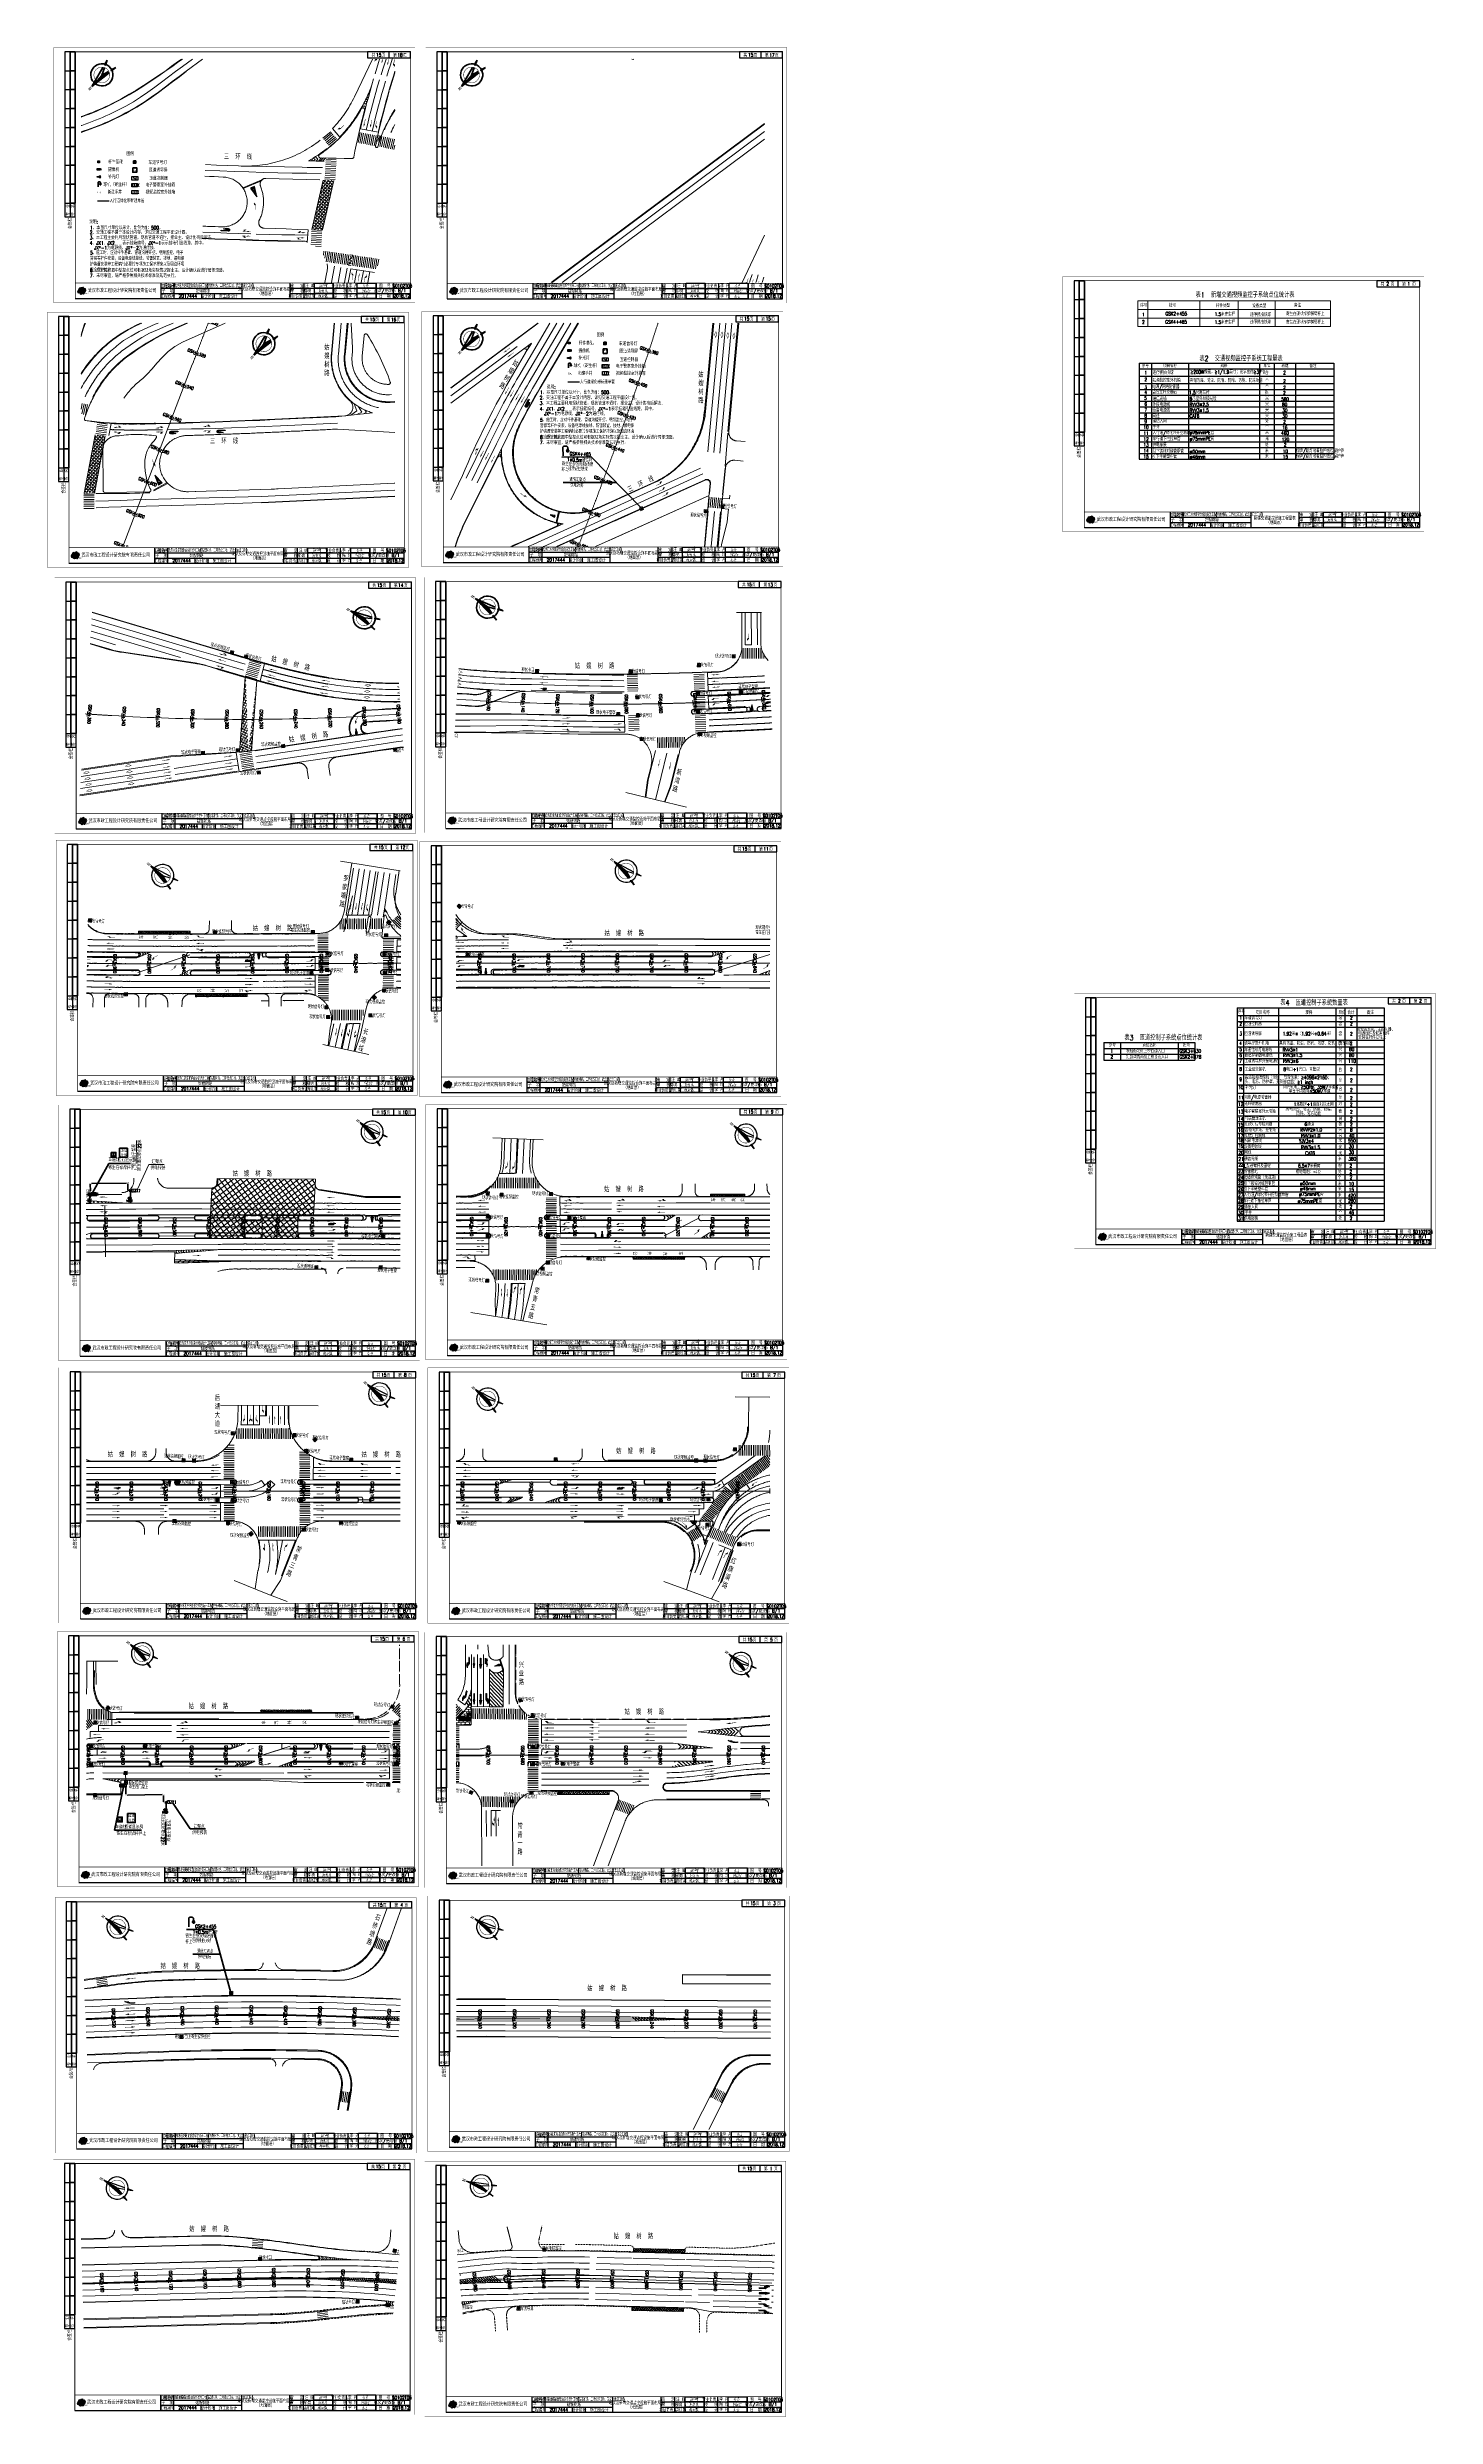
# Paper-space layout '姑嫂树路' of a CAD drawing. Header units: millimetres. Extents: x 4600 to 6215, y -2107 to 648.
# The model-space entities are those that its viewports show. They can reach past a viewport. Long polylines and large blocks are cut down to what shows.
import ezdxf
from ezdxf.enums import TextEntityAlignment as Align

# ---------------------------------------------------------------- set-up
doc = ezdxf.new("R2010")
doc.units = ezdxf.units.MM
doc.header["$PDSIZE"] = 5
for name, pattern in [('33', [6, 3, -3]), ('ACAD_ISO02W100', [15, 12, -3]), ('ACAD_ISO03W100', [30, 12, -18]), ('ACAD_ISO04W100', [30, 24, -3, 0, -3]), ('SOLID', [0]), ('白色虚线3米', [6, 3, -3])]:
    doc.linetypes.add(name, pattern=pattern)
for name, color, linetype, lineweight in [('0-000-1电子警察', 1, 'Continuous', 40), ('0-000-电子警察', 1, 'Continuous', 40), ('0-000-示例人行道绿化带新建单管', 10, 'chen', 0), ('0-000-示例现有手井', 30, 'Continuous', 0), ('0-000-示例走线', 3, 'Continuous', 40), ('0-cx-备用', 7, 'Continuous', 40), ('0-lyg新增电子警察', 1, 'Continuous', 40), ('0-TK', 6, 'Continuous', 40), ('0-TL-匝道控制', 6, 'Continuous', 40), ('0-TL-电视监控（新建）', 6, 'Continuous', 40), ('0-新增匝道控制系统', 7, 'Continuous', 40), ('0-现状交通设施2018', 7, 'Continuous', 0), ('0-现状信号灯', 7, 'Continuous', 40), ('0-风向标', 7, 'Continuous', 40), ('000-scy-机动车道线', 5, 'Continuous', 60), ('000-scy-车道标线(实)', 7, 'Continuous', 40), ('gxj-bx', 7, 'Continuous', 40), ('L1', 1, 'SOLID', 0), ('人行横道', 7, 'Continuous', 30)]:
    doc.layers.add(name, color=color, linetype=linetype, lineweight=lineweight)
for name, color, linetype in [('0-000-图例', 7, 'Continuous'), ('0-000-签名', 40, 'Continuous'), ('0-TL-图例', 20, 'Continuous'), ('0-打图框', 7, 'Continuous'), ('00-路名', 7, 'Continuous'), ('000', 7, 'Continuous'), ('000-scy-公交站台', 7, 'Continuous'), ('000-scy-护栏', 160, 'ACAD_ISO03W100'), ('000-scy-箭头', 7, 'Continuous'), ('000-scy-道路标线', 122, '白色虚线3米'), ('GSS-标注路线桩号', 7, 'Continuous'), ('MEDS布局分图视口', 7, 'Continuous'), ('MEDS道路平面中线-GSS', 7, 'Continuous'), ('侧分带与渠化岛', 3, 'Continuous'), ('图框图层', 7, 'Continuous'), ('地产图框', 7, 'Continuous'), ('封面扉页', 7, 'Continuous'), ('张生视口', 250, 'Continuous'), ('无障碍填充', 3, 'Continuous'), ('标线（实）', 1, 'Continuous'), ('标线（虚）', 1, '33'), ('箭头', 7, 'Continuous'), ('车行道边线', 5, 'ACAD_ISO04W100'), ('道路中线_zx', 2, 'ACAD_ISO04W100')]:
    doc.layers.add(name, color=color, linetype=linetype)
doc.layers.add('GW_协同程序专用图层_请勿修改和使用', color=7, linetype='Continuous', plot=False)
doc.layers.get('MEDS布局分图视口').freeze()
doc.styles.add('FSDB', font='szytxt_s.shx', dxfattribs={"width": 0.5, "bigfont": 'hztxt.shx'})
doc.styles.add('HZTXT_S', font='TXT_S.shx', dxfattribs={"width": 0.75, "bigfont": 'HZTXT.shx'})
doc.styles.add('MEDS', font='TXT_S.SHX', dxfattribs={"width": 0.75, "bigfont": 'hztxt.shx'})
doc.styles.get("Standard").update_dxf_attribs({"font": ''})
doc.styles.add('公司字体1', font='simhei.ttf')
doc.styles.add('公司字体2', font='simhei.ttf', dxfattribs={"width": 0.8})
doc.styles.add('图廓-黑体', font='simhei.ttf')
doc.styles.add('图框字体', font='TXT_S.SHX', dxfattribs={"width": 0.8, "bigfont": 'hztxt.shx'})
doc.styles.add('图框字体1', font='txt_s.shx', dxfattribs={"width": 0.8, "bigfont": 'hztxt.shx'})
doc.styles.get('Standard').set_extended_font_data('SimSun')
doc.linetypes.add('chen', pattern='A,12.7,-5.08,["单",FSDB,S=5,R=0,X=-2.54,Y=-1.27],-5.08', length=22.86)
pattern_1 = [(65, (3.8038, 1.54703), (-0.24571427885, 0.67509443278), [1.524, -0.508]), (155, (4.0185, 2.00743), (-0.24571427885, 0.67509443278), [1.524, -0.508])]
pattern_2 = [(75, (-8.0435, -6.3544), (-2.453451599, 0.657400375), []), (165, (-8.0435, -6.3544), (-0.657400375, -2.453451599), [])]

# ---------------------------------------------------------------- blocks, each defined once
blk = doc.blocks.new('指北针')
at = {"linetype": 'ByBlock', "lineweight": -2}
h = blk.add_hatch(color=0, dxfattribs=at)
h.paths.add_polyline_path([(0, 17.5), (-4.8, -7.6, 0.051944), (-3.2, -8.4), (0, 0)])
h.paths.add_polyline_path([(-4.4, -11.7, -0.023481), (-5.5, -11.2), (-6.6, -17.5)])
at = {"color": 0, "linetype": 'ByBlock', "lineweight": -2}
for p, q in [((-4.8, -7.6), (0, 17.5)), ((0, 0), (-3.2, -8.4)), ((0, 17.5), (4.8, -7.6)), ((0, 0), (0, 17.5)), ((0, 0), (3.2, -8.4)), ((-6.6, -17.5), (-5.5, -11.2)), ((-4.4, -11.7), (-6.6, -17.5)), ((-5.5, -11.2), (-4.1, -11.8)), ((5.5, -11.2), (4.1, -11.8)), ((4.4, -11.7), (6.6, -17.5)), ((5.5, -11.2), (6.6, -17.5))]:
    blk.add_line(p, q, dxfattribs=at)
blk.add_lwpolyline([(-1, 12.5, 25.749933), (1, 12.5)], format="xyb", dxfattribs=at)
at = {"color": 0, "linetype": 'ByBlock', "lineweight": -2, "const_width": 0.5}
blk.add_lwpolyline([(-1.7, 8.8, 10.71354), (1.7, 8.8)], format="xyb", dxfattribs=at)
at = {"color": 0, "linetype": 'ByBlock', "lineweight": -2, "width": 1.2}
blk.add_text('N', height=4, dxfattribs=at).set_placement((0, 20.8), align=Align.MIDDLE_CENTER)
blk = doc.blocks.new('公司徽标')
at = {"layer": '图框图层'}
for color, points in [(252, [(2, 1.4), (1.1, 1.1), (0.4, 1.5), (0, 2.9), (1.9, 6.3), (2.4, 6.5), (2.5, 5.9), (0.7, 2.8), (1, 1.8), (1, 1.8), (2, 2), (3.8, 5.2), (4.3, 5.4), (4.4, 4.9), (2.6, 1.7), (2.9, 0.7), (3, 0.7), (3.9, 0.9), (5.7, 4.1), (6.2, 4.3), (6.4, 3.8), (4.4, 0.4), (3, 0), (2.3, 0.4)]), (42, [(5.6, 5.5), (5.4, 6.5), (4.7, 6.8), (3.2, 6.4), (1.3, 3.1), (1.5, 2.6), (2, 2.7), (3.8, 5.9), (4.7, 6.2), (4.8, 6.1), (5, 5.2), (3.2, 2), (3.4, 1.5), (3.9, 1.6), (5.7, 4.8), (6.6, 5.1), (6.7, 5), (7, 4.1), (5.1, 0.9), (5.3, 0.4), (5.8, 0.5), (7.7, 3.9), (7.3, 5.4), (6.6, 5.7)])]:
    blk.add_hatch(color=color, dxfattribs=at).paths.add_polyline_path(points)
at = {"layer": '图框图层', "color": 252}
blk.add_lwpolyline([(2, 1.4), (1.1, 1.1), (0.4, 1.5), (0, 2.9), (1.9, 6.3), (2.4, 6.5), (2.5, 5.9), (0.7, 2.8), (1, 1.8), (1, 1.8), (2, 2), (3.8, 5.2), (4.3, 5.4), (4.4, 4.9), (2.6, 1.7), (2.9, 0.7), (3, 0.7), (3.9, 0.9), (5.7, 4.1), (6.2, 4.3), (6.4, 3.8), (4.4, 0.4), (3, 0), (2.3, 0.4)], close=True, dxfattribs=at)
at = {"layer": '图框图层', "color": 42}
blk.add_lwpolyline([(5.6, 5.5), (5.4, 6.5), (4.7, 6.8), (3.2, 6.4), (1.3, 3.1), (1.5, 2.6), (2, 2.7), (3.8, 5.9), (4.7, 6.2), (4.8, 6.1), (5, 5.2), (3.2, 2), (3.4, 1.5), (3.9, 1.6), (5.7, 4.8), (6.6, 5.1), (6.7, 5), (7, 4.1), (5.1, 0.9), (5.3, 0.4), (5.8, 0.5), (7.7, 3.9), (7.3, 5.4), (6.6, 5.7)], close=True, dxfattribs=at)
at = {"layer": '图框图层', "style": '公司字体1', "oblique": 29.7, "width": 1.3}
blk.add_text('EDRI', height=1.15, dxfattribs=at).set_placement((5.9, 0.9), align=Align.MIDDLE_LEFT)
blk = doc.blocks.new('A3标准图签')
at = {"layer": 'GW_协同程序专用图层_请勿修改和使用'}
for points in [[(278, 12), (278, 18), (300, 18), (300, 12)], [(278, 6), (278, 12), (300, 12), (300, 6)], [(278, 0), (278, 6), (300, 6), (300, 0)], [(328, 12), (328, 18), (350, 18), (350, 12)], [(328, 6), (328, 12), (350, 12), (350, 6)], [(328, 0), (328, 6), (350, 6), (350, 0)]]:
    blk.add_lwpolyline(points, close=True, dxfattribs=at)
at = {"layer": '图框图层'}
for p, q in [((365, 280), (365, 287)), ((100, 0), (100, 18)), ((115, 0), (115, 18)), ((147, 0), (147, 6)), ((162, 0), (162, 6)), ((194, 0), (194, 18)), ((250, 0), (250, 18)), ((266, 0), (266, 18)), ((278, 0), (278, 18)), ((300, 0), (300, 18)), ((316, 0), (316, 18)), ((328, 0), (328, 18)), ((350, 0), (350, 18)), ((370, 0), (370, 18))]:
    blk.add_line(p, q, dxfattribs=at)
at = {"layer": '图框图层', "color": 7}
for p, q in [((100, 12), (194, 12)), ((100, 6), (194, 6)), ((250, 12), (390, 12)), ((250, 6), (390, 6))]:
    blk.add_line(p, q, dxfattribs=at)
at = {"layer": '图框图层'}
blk.add_lwpolyline([(340, 280), (390, 280), (390, 287), (340, 287)], close=True, dxfattribs=at)
at = {"layer": '图框图层', "const_width": 0.8}
blk.add_lwpolyline([(0, 0), (0, 18), (390, 18)], dxfattribs=at)
at = {"layer": '图框图层'}
blk.add_lwpolyline([(0, 0), (390, 0), (390, 18)], dxfattribs=at)
at = {"layer": '图框图层', "xscale": 1.199999999999818, "yscale": 1.199999999999818, "zscale": 1.199999999999818}
blk.add_blockref('公司徽标', (3, 4.9), dxfattribs=at)
at = {"layer": '图框图层', "style": '图框字体'}
for s, width, p in [('共   页', 0.8, (352.5, 283.5)), ('第   页', 0.8, (377.5, 283.5)), ('工程名称', 0.8, (107.5, 15)), ('工程编号', 0.8, (107.5, 3)), ('子  项', 0.8, (107.5, 9)), ('设计阶段', 0.8, (154.5, 3)), ('项目负责人', 0.75, (258, 3)), ('审   定', 0.8, (258, 15)), ('审   核', 0.8, (258, 9)), ('专业负责人', 0.75, (308, 15)), ('校   核', 0.8, (308, 9)), ('设   计', 0.8, (308, 3)), ('版次/更改码', 0.8, (360, 9)), ('图  号', 0.8, (360, 15)), ('日  期', 0.8, (360, 3))]:
    blk.add_text(s, height=4, dxfattribs=dict(at, width=width)).set_placement(p, align=Align.MIDDLE)
at = {"layer": '图框图层', "style": '公司字体2', "width": 0.8}
blk.add_text('武汉市政工程设计研究院有限责任公司', height=4.2, dxfattribs=at).set_placement((14.4, 9.8), align=Align.MIDDLE_LEFT)
blk = doc.blocks.new('标准会签')
at = {"layer": 'GW_协同程序专用图层_请勿修改和使用'}
for points in [[(6, 170), (6, 192), (12, 192), (12, 170)], [(6, 148), (6, 170), (12, 170), (12, 148)], [(6, 126), (6, 148), (12, 148), (12, 126)], [(6, 104), (6, 126), (12, 126), (12, 104)], [(6, 82), (6, 104), (12, 104), (12, 82)], [(6, 60), (6, 82), (12, 82), (12, 60)], [(6, 38), (6, 60), (12, 60), (12, 38)], [(6, 16), (6, 38), (12, 38), (12, 16)]]:
    blk.add_lwpolyline(points, close=True, dxfattribs=at)
at = {"layer": '图框图层'}
for p, q in [((0, 170), (12, 170)), ((6, 192), (6, 0)), ((0, 148), (12, 148)), ((0, 126), (12, 126)), ((0, 104), (12, 104)), ((0, 82), (12, 82)), ((0, 60), (12, 60)), ((0, 38), (12, 38)), ((0, 16), (12, 16))]:
    blk.add_line(p, q, dxfattribs=at)
blk.add_lwpolyline([(0, 0), (12, 0), (12, 192), (0, 192)], close=True, dxfattribs=at)
at = {"layer": '图框图层', "color": 0, "style": '图框字体', "width": 0.8}
for s, p in [('专  业', (3, 8)), ('签  名', (9, 8))]:
    blk.add_text(s, height=4, rotation=90, dxfattribs=at).set_placement(p, align=Align.MIDDLE)
blk.add_text('会签栏', height=4, rotation=90, dxfattribs=at).set_placement((6, -1), align=Align.MIDDLE_RIGHT)
blk = doc.blocks.new('标准图框_A3_420_横框_A3标准图签_标准会签_不插入_')
at = {"color": 7, "lineweight": 25, "const_width": 0.25}
blk.add_lwpolyline([(0, 0), (0, 297), (420, 297), (420, 0)], close=True, dxfattribs=at)
at = {"color": 7, "lineweight": 90, "const_width": 0.9}
blk.add_lwpolyline([(25, 5), (25, 292), (415, 292), (415, 5)], close=True, dxfattribs=at)
at = {"color": 0}
for name, p in [('标准会签', (13, 100)), ('A3标准图签', (25, 5))]:
    blk.add_blockref(name, p, dxfattribs=at)
blk.add_attdef('TemplateMarkFlag', (0, 0), '', height=2.5)
blk = doc.blocks.new('标准图框_A3_420_横框_A3标准图签_标准会签_不插入__template')
blk.add_blockref('标准图框_A3_420_横框_A3标准图签_标准会签_不插入_', (0, 0))
blk = doc.blocks.new('wf')
at = {"layer": '0-000-签名', "color": 7, "const_width": 0.3}
for points in [[(2597, 640.5), (2597.6, 641.3)], [(2598.2, 647.8), (2597.9, 648), (2597.5, 648.1), (2597.8, 648.4), (2598, 648.7), (2598.3, 649), (2598.5, 649.3), (2598.7, 649.4), (2598.8, 649.3), (2599.1, 649.1), (2599.4, 648.7), (2599.6, 648.2), (2599.9, 647.5), (2600.2, 646.9), (2600.7, 644.5), (2600.2, 646.9), (2600, 648.1), (2600, 648.8), (2600.2, 648.5), (2600.5, 648), (2601, 646.4), (2601.1, 646.7), (2601.3, 647.8), (2601.3, 647.8), (2601.7, 647.1), (2602, 647.2), (2602.2, 647.1), (2602.7, 646.7), (2602.9, 646.6), (2603.2, 646.5), (2603.2, 646.7), (2603, 647), (2602.7, 647.2), (2600.5, 648), (2603.5, 646.9), (2604.2, 646.7), (2605, 646.6), (2605.7, 646.4), (2606.4, 646.3), (2607.2, 646.1), (2608.1, 646), (2609, 645.9), (2609.9, 645.8)], [(2598.3, 639.9), (2598.5, 640.3), (2598.8, 640.2), (2599.1, 639.9), (2599.5, 639.7), (2599.7, 639.5), (2599.9, 639.5), (2599.9, 639.6), (2599.8, 639.9), (2599.7, 640.1), (2599.5, 640.5), (2598.9, 641.2), (2598.6, 641.6), (2598.3, 642.1), (2598.3, 642.6), (2598.4, 642.7), (2598.5, 642.8), (2598.6, 642.7), (2599, 642.4), (2599.6, 641.7), (2599.8, 641.4), (2599.9, 641.1), (2599.6, 641.9), (2599.5, 642.3), (2599.4, 642.4), (2599.2, 642.3), (2599.2, 642.2), (2599.5, 641.9), (2599.9, 641.8), (2600.3, 641.7), (2600.4, 641.1), (2600.3, 641.7), (2600.2, 642.3), (2600.2, 642.8), (2600.3, 643)], [(2599.5, 644.9), (2599.9, 644.4), (2600, 644.3), (2600.1, 644.5), (2600.2, 644.8), (2600.2, 645.2), (2600, 645.6), (2600, 645.8), (2599.4, 645.9), (2599.1, 645.9), (2599.6, 645.7), (2599.8, 645.7), (2600, 645.8), (2599.7, 646.3), (2599.6, 646.5), (2599.8, 646.5), (2600, 646.5), (2599.7, 646.7), (2599.4, 647), (2599.2, 647.2)]]:
    blk.add_lwpolyline(points, dxfattribs=at)
blk = doc.blocks.new('YYF')
at = {"layer": '0-000-签名', "const_width": 0.216}
for points in [[(724798.8, -54963.3), (724800.2, -54961.6), (724801.5, -54960.4), (724802.3, -54959.9), (724802.6, -54959.9), (724802.5, -54960.7), (724802.3, -54961.4), (724802.3, -54961.6)], [(724799.2, -54958.9), (724799.4, -54959.1), (724801.4, -54958.3)], [(724800.2, -54960.2), (724800.3, -54960.4), (724799.9, -54961.1), (724799.9, -54961.3), (724800.3, -54961), (724800.6, -54960.9), (724800.8, -54961.1), (724800.6, -54961.7), (724800, -54962.6)], [(724800.1, -54959.6), (724799.9, -54960.2), (724800, -54960.3), (724800.2, -54960.2), (724800.8, -54959.8), (724800.9, -54959.7)], [(724799.9, -54960.8), (724800.2, -54960.7), (724800.7, -54960.4)], [(724800.5, -54958.9), (724800.5, -54959.7), (724801, -54959.2)], [(724801.9, -54960.4), (724801.5, -54965.2)], [(724802.8, -54961.9), (724802.7, -54962.1), (724804.5, -54961.5), (724805.2, -54961.3), (724805.4, -54961.4), (724805.2, -54962.4), (724804.6, -54963.2), (724804.4, -54963.3), (724804.3, -54963.1)], [(724804.2, -54959.2), (724803.7, -54960.3), (724803.7, -54961.1)], [(724804.5, -54961.7), (724803.6, -54962.8), (724803.6, -54962.7)], [(724803.8, -54958.5), (724804.2, -54958.1), (724804.6, -54958), (724804.9, -54958), (724804.7, -54958.5), (724804, -54959.2), (724804.5, -54958.7)], [(724803.8, -54960.4), (724804.4, -54959.6), (724804.9, -54959.2), (724805, -54959.6), (724804.9, -54961), (724804.9, -54961.1), (724804.7, -54961)], [(724804, -54960.7), (724804.2, -54960.4), (724804.5, -54960.2), (724804.7, -54960.2), (724804.1, -54961), (724804.1, -54961.3)], [(724804, -54959.2), (724804.6, -54958.8)], [(724806.8, -54959.9), (724807.6, -54959.6), (724807.8, -54959.6), (724807.7, -54960.2), (724806.9, -54961.5), (724807, -54961.9), (724807.5, -54962.1), (724808.6, -54962.2), (724809.1, -54962.2), (724808.8, -54961.6)], [(724808.6, -54961.7), (724807.6, -54961), (724807.5, -54960.7), (724808, -54960.2), (724808.5, -54960.1), (724808.7, -54960.2), (724808.6, -54960.9), (724808.8, -54961.6)]]:
    blk.add_lwpolyline(points, dxfattribs=at)
blk = doc.blocks.new('0')
at = {"layer": '张生视口', "color": 1, "const_width": 0.2}
blk.add_lwpolyline([(264.1, 16.7), (263.7, 16.5, 0.138451), (263.7, 16.5), (263.4, 16), (262.6, 15.1)], format="xyb", dxfattribs=at)
for points in [[(263, 16.6), (264, 16.7), (264.7, 16.9)], [(263.4, 15), (263.8, 15.1), (264.2, 15.1), (264.3, 15.1), (264.4, 15), (264, 14.5), (264.1, 14.4), (264.3, 14.2), (264.5, 14.1), (264.5, 13.9), (264.4, 13.7), (264.3, 13.5), (264.1, 13.4), (263.9, 13.4), (263.6, 13.5), (263.3, 13.7), (263.2, 13.8), (263.1, 14), (263.2, 14.1), (263.3, 14.2), (263.7, 14.2), (264.4, 14.4), (264.8, 14.5), (265.3, 14.6), (265.5, 14.6)], [(264.1, 17.8), (264.2, 17.5), (264.2, 17.2), (264.1, 16.7), (263.9, 15.9), (263.8, 15.2)], [(264.1, 16.7), (264.3, 16.4), (264.5, 16.1), (264.7, 15.8), (264.9, 15.6), (265.1, 15.4), (265.4, 15.3)], [(265.8, 15.4), (266, 15.5), (266.4, 15.5), (267.2, 15.6), (267.8, 15.7), (268.2, 15.8), (268.7, 15.9), (268.9, 15.9), (269.4, 15.9)], [(267.2, 17.1), (267.2, 16.9), (267.2, 16.7), (267.3, 16.2), (267.2, 16), (267.2, 15.4), (267.1, 14.8), (267, 14.3), (266.9, 13.6)], [(267.3, 17.3), (267.6, 17.4), (267.7, 17.5), (268.1, 17.5), (268.4, 17.5), (268.4, 17.3), (268.4, 16.9), (268.4, 15.9), (268.3, 15.2), (268.2, 14.3), (268.1, 14), (268.1, 13.8), (267.9, 13.8), (267.7, 13.9), (267.5, 14.1), (267.4, 14.2), (267.4, 14.3), (267.4, 14.5)], [(267.8, 16.6), (267.9, 16.4), (268, 16.2), (268, 16.1)]]:
    blk.add_lwpolyline(points, dxfattribs=at)
blk = doc.blocks.new('A$C27115ECC')
at = {"layer": '0-000-签名', "const_width": 0.24}
for points in [[(0.1, 4.2), (1.1, 4.8), (1.3, 4.7), (1.1, 3.9), (1, 3.7), (1.1, 3.5), (1.1, 3.5), (1.3, 3.4), (1.5, 3.4), (1.6, 3.3), (1.7, 3.3), (1.7, 3.2), (1.6, 3.1), (1.6, 3), (1.4, 2.8), (1.4, 2.7), (1.3, 2.7), (1.2, 2.7), (1.1, 2.6), (1.1, 2.6), (1, 2.6), (0.8, 2.6), (0.7, 2.7), (0.6, 2.7), (0.5, 2.8), (0.4, 2.8), (0.4, 2.9)], [(0.1, 4.2), (0.2, 3.6), (0.3, 3), (0.4, 2.7), (0.3, 2.2), (0.4, 1.5), (0.4, 0.9), (0.4, 0.7), (0.4, 0.6), (0.4, 0.6)], [(2.2, 3.7), (2.8, 3.8), (2.7, 3.6), (2.5, 3.3), (2.3, 3), (2.1, 2.8), (1.9, 2.5), (1.9, 2.4), (2, 2.4), (2.2, 2.4), (2.5, 2.5), (2.7, 2.6), (2.8, 2.7), (2.9, 2.9), (3.1, 3), (3.2, 3.1)], [(2.3, 4.8), (2.3, 4.4), (2.3, 4.3), (2.5, 4.2), (2.7, 4.2), (3, 4.3), (3.3, 4.4), (3.4, 4.6), (3.6, 4.7), (3.8, 4.8), (3.9, 4.9), (4, 4.8), (4, 4.5), (4, 4.3), (4.1, 3.9), (4.1, 3.4), (4.2, 2.6), (4.2, 2.1), (4.2, 1.5), (4.1, 1), (4.1, 0.6), (4.1, 0.3), (4, 0.2), (3.8, 0.1), (3.6, 0.1), (3.4, 0.2), (3.2, 0.4), (3.1, 0.6), (2.9, 0.8), (2.7, 1.2), (2.6, 1.4), (2.5, 1.7), (2.4, 1.8)], [(3.2, 3.1), (3, 3.3), (2.9, 3.3), (2.8, 3.1), (2.8, 2.8), (2.8, 2.6), (2.8, 2.3), (2.8, 2.2), (2.8, 2.1), (2.7, 2.1), (2.6, 2.1), (2.5, 2.1), (2.5, 2.1), (2.5, 1.9), (2.4, 1.8)], [(2.4, 1.8), (2.6, 1.8), (2.8, 1.9), (3, 1.9), (3.2, 2.1), (3.3, 2.2), (3.5, 2.3), (3.6, 2.2), (3.8, 2.2), (3.7, 2), (3.7, 1.7), (3.7, 1.6)], [(5.1, 3.9), (5.6, 3.9), (6, 3.9), (6.2, 3.9), (6.2, 3.9), (6.1, 3.7), (5.8, 3.3), (5.6, 3.1), (4.8, 2.2), (4.8, 2.1), (5, 2.1), (5.2, 2.1), (5.3, 2.1), (5.5, 2.3), (5.6, 2.3), (5.7, 2.5), (5.8, 2.7), (5.9, 2.7), (5.6, 2.9), (5.5, 2.4), (5.5, 2.1), (5.4, 1.7), (5.4, 1.4), (5.4, 1.3), (5.4, 1.2), (5.5, 1.2), (5.6, 1.3), (5.9, 1.6), (6.2, 2), (6.5, 2.4), (6.9, 2.9), (7.2, 3.4), (7.4, 3.8), (7.6, 4.1), (7.8, 4.4), (7.9, 4.7), (7.9, 4.8), (7.8, 4.7), (7.6, 4.5), (7.5, 4.2), (7.3, 3.8), (7.3, 3.6), (7.3, 3.5), (7.4, 3.4), (7.7, 3.4), (8.1, 3.5), (8.6, 3.6), (9.1, 3.7), (9.4, 3.7), (9.7, 3.8), (9.9, 3.8), (10, 3.8), (9.8, 3.6)], [(8.3, 3.2), (8.2, 2.7), (8.1, 2.3), (7.9, 2.1), (7.8, 2), (8.2, 2), (8.5, 2), (7.6, 1.2), (7.8, 1), (8, 1), (8.3, 1), (8.4, 1), (8.5, 1.1), (8.6, 1.2), (8.6, 1.2)]]:
    blk.add_lwpolyline(points, dxfattribs=at)
blk = doc.blocks.new('A$C260E280E')
at = {"linetype": 'Continuous', "const_width": 0.5, "flags": 128}
for points in [[(-13.2, -3.3), (-12.2, 0), (-12.1, 0.2), (-12.1, 0.5), (-12.1, 0.8), (-12, 1.9)], [(-12.3, -0.4), (-9.6, 4), (-9.4, 4.2), (-9.2, 4.4), (-9, 4.6), (-8.9, 4.7), (-8.7, 4.7), (-8.6, 4.7), (-8.5, 4.8), (-8.4, 4.8), (-8.3, 4.8), (-8.3, 4.7), (-8.2, 4.7), (-8.1, 4.7), (-8, 4.6), (-7.8, 3.8), (-7.7, 3.1), (-6.7, -4.2), (-6.7, -4.2), (-6.7, -4.2), (-6.7, -4.2), (-6.7, -4.4), (-6.9, -5), (-6.9, -5.3), (-7.2, -5.2), (-8, -4.4), (-8, -4.4), (-11.8, -1.2), (-11.9, -1.1), (-11.9, -0.8), (-11.9, -0.8), (-11.8, -0.7), (-11.7, -0.6), (-11, -0.1), (-9.9, 0.6)], [(-10.7, 0.1), (-9.1, 1.1), (-8.2, 1.6), (-7.9, 1.8), (-9.4, 1.7), (-10, 1.5), (-10.1, 1), (-10.1, 0), (-10, -0.4), (-9.9, -0.5), (-9.2, -0.2), (-8.7, 0), (-8.7, -0.2), (-8.9, -1.1), (-9.2, -1.5), (-9.2, -2), (-9.1, -2.4), (-8.4, -2.3), (-8, -1.9), (-8.1, -1.6), (-8.7, -0.9)], [(-3.4, 2.5), (-4.5, 0.1), (-3.7, 0.5), (-3.3, 0.5), (-3.1, 0.5), (-3.1, 0.3), (-4.4, -2.2), (-4.1, -2.2), (-3.7, -1.7), (-3, -1), (-2.9, -1), (-2.7, -1.1), (-2.5, -1.4), (-2.6, -1.7), (-2.9, -1.9)], [(-2.4, 0.7), (-1.4, 1.1), (-1, 1.2), (-0.9, 1.2), (-0.9, 1), (-0.9, 0.8), (-1.4, -0.3), (-1.7, -1.1), (-1.9, -1.9), (-1.8, -2), (-1.4, -1.7), (-0.1, -1.1)], [(2.1, 3.2), (4.3, 4.8), (4.6, 4.9), (4.7, 4.9), (4.8, 4.8), (1.9, 1.7), (1.5, 1), (0.4, -0.1), (3.8, 2.4), (5.9, 3.6), (7, 4.1), (7.8, 4.4), (8.5, 4.5), (8.9, 4.4), (8.8, 4), (8.5, 3.7), (6.5, 1.9), (5.7, 2.4)], [(3.1, 0.2), (3, -0.4), (2.7, -2.1), (2.7, -2.1), (2.3, -5.5)], [(3.1, -0.4), (3.8, 0), (3.9, -0.1), (4.1, -0.7), (3.9, -1.1), (3.1, -1.9), (3.1, -2.3), (3.7, -2.2), (4.5, -2), (3, -4)], [(4.8, 3.9), (4.3, 3), (4.3, 2.3), (3.6, 1.4)], [(5.3, 0.4), (6.5, 1.4), (6.6, 1.4), (6.7, 1.3), (6.8, 1.1), (6.6, 0.7), (6.4, 0.3), (5.8, -0.4), (6.5, -0.2), (7, -0.2), (7.3, -0.3), (7.5, -0.8), (7.5, -1.2), (7, -2.4), (6.7, -2.9), (6.2, -3.2), (5.7, -3.3), (5.2, -3.1), (4.9, -2.7), (5.1, -2.1), (5.5, -1.7), (5.8, -1.7), (7.7, -2.8), (10.6, -4.8), (11.2, -5.1), (11.5, -5.2), (11.7, -5.2), (12.9, -4.5)], [(-4.4, -3.4), (-2.6, -1.7)], [(2.9, -4), (4.2, -3.8)]]:
    blk.add_lwpolyline(points, dxfattribs=at)
at = {"layer": 'L1', "color": 7, "linetype": 'SOLID'}
for p, q in [((3.6, 1.8), (3.4, 2.1)), ((4.3, 4.7), (4.4, 4.5))]:
    blk.add_line(p, q, dxfattribs=at)
at = {"layer": 'L1', "color": 7, "linetype": 'SOLID', "const_width": 0.4, "flags": 128}
for points in [[(-12.1, 0.3), (-13.2, -3.3)], [(-12, 1.9), (-12.1, 0.2)], [(-9.9, 0.6), (-11.7, -0.6)], [(-9.9, 0.7), (-9.8, -0.4)], [(-8.9, 0), (-9.8, -0.4)], [(-9.7, 1.5), (-9.7, 0.8)], [(-8.6, 1.5), (-9.4, 1)], [(-8.9, 0), (-8.8, -0.9)], [(-3.4, 2.4), (-4.2, 0.5)], [(1.4, 0.7), (0.4, -0.1)], [(3.4, 2), (1.3, 0.7)], [(1.6, 1.3), (1.3, 0.7)], [(4.7, 4.8), (1.6, 1.3)], [(1.6, 1.3), (1.9, 1)], [(4.3, 4.7), (2.1, 3.2)], [(3.8, 0), (3.2, -0.4)], [(4, 2.4), (3.4, 2.1)], [(4.3, 2.2), (3.6, 1.8)], [(3.8, 0), (4.2, -0.9)], [(4.4, 2.8), (4, 2.4)], [(4, 2.4), (4.3, 2.2)], [(4.7, 4.8), (4.3, 4.7)], [(4.9, 3.9), (4.3, 3)], [(4.3, 3), (4.5, 2.7)], [(4.5, 2.6), (4.3, 2.2)], [(5.7, 2.4), (4.4, 0.9)], [(5.7, 3.5), (4.5, 2.7)], [(6.6, 1.4), (5.4, 0.4)], [(7.7, 4.3), (5.7, 3.5)], [(5.7, 3.5), (5.7, 2.4)], [(5.7, 2.4), (6.5, 2)], [(6.6, 1.4), (6.6, 0.7), (6.2, -0.1), (7, -0.3), (7.3, -1), (7, -2.3)], [(8.7, 3.9), (6.5, 2)], [(8.7, 4.4), (7.7, 4.3)], [(8.7, 4.4), (8.7, 3.9)], [(-11.7, -0.6), (-11.7, -1.1)], [(-8.8, -1), (-9, -2.2)], [(-9, -2.2), (-8.9, -2.3)], [(-8.3, -1.7), (-8.9, -2.3)], [(-8.7, -1.1), (-8.3, -1.7)], [(3.2, -0.4), (2.8, -2)], [(3, -0.2), (3.2, -0.4)], [(4.5, -1.9), (3.4, -3.5)], [(3.4, -2.3), (4.5, -1.9)], [(4.2, -0.9), (3.5, -1.5)], [(5.6, -1.7), (4.9, -2.5)], [(4.9, -2.5), (5.6, -3.2)], [(5.6, -1.7), (7, -2.3)], [(5.6, -3.2), (5.8, -3.2)], [(7.1, -2.4), (5.8, -3.2)], [(6.8, -2.2), (10.6, -4.8)], [(10.6, -4.8), (11.5, -5.2)]]:
    blk.add_lwpolyline(points, dxfattribs=at)
blk = doc.blocks.new('A$C794F3D5B')
at = {"color": 0}
ref = blk.add_blockref('标准图框_A3_420_横框_A3标准图签_标准会签_不插入__template', (0.1, 0.1), dxfattribs=at)
ref.add_attrib('工程名称', '军运会保障线路道路路面整治综合提升工程(姑嫂树路、二环线汉口段、武汉大道汉口段)', dxfattribs={"layer": '封面扉页', "height": 4, "style": '图框字体', "width": 0.5}).set_placement((179.6, 20.1), align=Align.MIDDLE)
ref.add_attrib('工程编号', '2017444', dxfattribs={"layer": '封面扉页', "height": 4, "style": '图框字体', "width": 0.8}).set_placement((156.1, 8.1), align=Align.MIDDLE)
ref.add_attrib('设计阶段', '施工图设计', dxfattribs={"layer": '封面扉页', "height": 4, "style": '图框字体', "width": 0.8}).set_placement((203.1, 8.1), align=Align.MIDDLE)
ref.add_attrib('版次/更改码', 'B/1', dxfattribs={"layer": '封面扉页', "height": 4, "style": '图框字体', "width": 0.8}).set_placement((405.1, 14.1), align=Align.MIDDLE)
at = {"rotation": 287.1836302369085}
blk.add_blockref('wf', (-1069.7, 2313.8), dxfattribs=at)
for name, p in [('YYF', (-724491.1, 54975)), ('A$C27115ECC', (358.6, 11.2))]:
    blk.add_blockref(name, p)
at = {"linetype": 'Continuous', "xscale": 0.5, "yscale": 0.5, "zscale": 0.5}
blk.add_blockref('A$C260E280E', (314.3, 8.3), dxfattribs=at)
at = {"color": 6}
for p in [(96.5, -7.7), (97, 4.4)]:
    blk.add_blockref('0', p, dxfattribs=at)
at = {"color": 0, "style": '图框字体1'}
for s, width, p in [('15', 0.75, (378, 286.6)), ('姑嫂树路', 0.75, (173.5, 11.9)), ('鄢勇飞', 0.8, (297.8, 12.1)), ('汪 峰', 0.8, (297.8, 17.9)), ('李 丹', 0.8, (348.2, 17.9)), ('李 丹', 0.8, (348.2, 6.4)), ('陶 玲', 0.8, (348.2, 12.2))]:
    blk.add_text(s, height=4, dxfattribs=dict(at, width=width)).set_placement(p, align=Align.CENTER)
at = {"color": 0, "style": '图框字体1', "width": 0.75}
for s, p in [('现状及新增交通监控设施平面布局图', (246.6, 13.9)), ('（地面层）', (246.9, 8.8))]:
    blk.add_text(s, height=4, rotation=360, dxfattribs=at).set_placement(p, align=Align.CENTER)
at = {"style": '图框字体1', "width": 0.8}
blk.add_text('周红霞', height=4, dxfattribs=at).set_placement((298, 5.7), align=Align.CENTER)
at = {"style": 'MEDS', "width": 0.7}
for s, p in [('S0102T05', (405.4, 19.9)), ('2018.12', (404.8, 8.2))]:
    blk.add_text(s, height=4, dxfattribs=at).set_placement(p, align=Align.MIDDLE)
blk = doc.blocks.new('A$C08383ABB')
at = {"layer": '0-TL-图例', "linetype": 'Continuous', "style": 'HZTXT_S', "width": 0.8}
for s, p in [('说明:', (-0.2, 63.2)), ('2、交通工程不属于本设计内容，详见交通工程平面设计图。', (0.6, 50.9)), ('1、本图尺寸单位以米计，比例为1：500。', (1, 56.4)), ('3、本工程主要利用现状管道，现状管道不通时，报业主、设计协商后解决。', (0.6, 44.8)), ('4、JX1、JX2……表示挂箱编号，JX*-1表示挂箱引出线路，其中，', (0.7, 38.5)), ('JX*-1为电源线、JX*－2为通信线。 ', (5.7, 32.9)), ('7、未尽事宜，请严格参照相关技术标准及规范执行。', (0.8, 0.6)), ('6、施工时，图中监控点位可根据现场实际情况报业主、设计确认后进行局部调整。', (0.8, 6.7))]:
    blk.add_text(s, height=4, dxfattribs=at).set_placement(p)
at = {"layer": '0-TL-图例', "linetype": 'Continuous', "insert": (1, 31.3), "char_height": 4, "attachment_point": 1, "style": 'HZTXT_S'}
blk.add_mtext_dynamic_manual_height_columns('5、施工时，应对杆件基础、管道沟槽开挖，视频监控、电子警察等杆件安装，设备电源线接线，防雷装置、接地、漏电保护装置安装等工程编制必要的专项施工保护措施以及周边环境安全保护措施。', width=109.487, gutter_width=152.1, heights=[0], dxfattribs=at)
blk = doc.blocks.new('A$C43B75757')
at = {"layer": '0-TL-匝道控制', "linetype": 'Continuous'}
blk.add_hatch(color=3, dxfattribs=at).paths.add_polyline_path([(1.6, 3.3), (2.1, 3.3), (2.1, 1.4), (3.1, 2.3), (3.1, 1.7), (1.8, 0.5), (0.6, 1.8), (0.6, 2.4), (1.6, 1.3)])
at = {"layer": '0-TL-匝道控制', "color": 0, "linetype": 'Continuous'}
for points in [[(0, 3.7), (3.7, 3.7), (3.7, 0), (0, 0)], [(0.2, 3.5), (3.4, 3.5), (3.4, 0.4), (0.2, 0.4)]]:
    blk.add_lwpolyline(points, close=True, dxfattribs=at)
at = {"layer": '0-TL-匝道控制', "color": 1, "linetype": 'ACAD_ISO02W100', "ltscale": 0.01, "const_width": 0.05}
blk.add_lwpolyline([(1.4, 1.8), (0.6, 2.7), (0.9, 3.1), (1.8, 2.2), (2.8, 3.1), (3.1, 2.7), (2.2, 1.8), (3.1, 0.8), (2.8, 0.5), (1.8, 1.4), (0.9, 0.5), (0.5, 0.9)], close=True, dxfattribs=at)
at = {"layer": '0-TL-匝道控制', "color": 3, "linetype": 'ACAD_ISO02W100', "ltscale": 0.01, "const_width": 0.05}
blk.add_lwpolyline([(1.6, 3.3), (2.1, 3.3), (2.1, 1.4), (3.1, 2.3), (3.1, 1.7), (1.8, 0.5), (0.6, 1.8), (0.6, 2.4), (1.6, 1.3), (1.6, 3.3)], dxfattribs=at)
blk = doc.blocks.new('A$C7DAD36AF')
at = {"layer": '0-TL-匝道控制'}
blk.add_lwpolyline([(0.9, 14.8), (7, 14.8), (7, 7.8), (0.9, 7.8)], close=True, dxfattribs=at)
at = {"layer": '0-TL-匝道控制', "linetype": 'Continuous', "char_height": 2, "attachment_point": 1}
for s, insert in [('{\\fSimSun|b0|i0|c134|p2;开放}', (1.3, 10.8)), ('{\\fSimSun|b0|i0|c134|p2;匝道}', (1.4, 14.3))]:
    blk.add_mtext_dynamic_manual_height_columns(s, width=15.357, gutter_width=10, heights=[0], dxfattribs=dict(at, insert=insert))
blk = doc.blocks.new('A$C30E15DA7')
at = {"layer": '0-TL-电视监控（新建）'}
for p, q in [((2.8, 3.7), (2.4, 3.9)), ((2.9, 3.2), (3.5, 4.3)), ((2.9, 3.2), (3.4, 3)), ((3.3, 3), (3.9, 4)), ((3.3, 3), (3.9, 4)), ((3.4, 3), (4, 4)), ((3.5, 4.3), (4, 4))]:
    blk.add_line(p, q, dxfattribs=at)
for points in [[(4.8, 0), (0.4, 2.1, -0.42662), (0.1, 3.2, -0.216931)], [(0.1, 3.2), (0.6, 4.1, -0.414214), (1.9, 4.5), (2.5, 4.2)]]:
    blk.add_lwpolyline(points, format="xyb", dxfattribs=at)
for points in [[(2.6, 4.4), (2.4, 3.9)], [(3.1, 4.1), (2.6, 4.4)]]:
    blk.add_lwpolyline(points, dxfattribs=at)
for centre, major_axis, start_param, end_param in [((3.3, 3.7), (0.487, 0.128), 2.858011, 3.731254), ((3.3, 3.7), (0.487, 0.128), 1.002992, 1.854378), ((3.5, 3.6), (0.149, -0.569), 5.898742, 8.260282)]:
    blk.add_ellipse(centre, major_axis=major_axis, ratio=1, start_param=start_param, end_param=end_param, dxfattribs=at)
blk = doc.blocks.new('现状手井')
at = {"layer": '0-000-示例现有手井', "linetype": 'Continuous', "ltscale": 0.005, "const_width": 0.028}
for points in [[(758.8, 469.4), (761.6, 469.4), (761.6, 467.4), (758.8, 467.4)], [(759.1, 469.1), (761.3, 469.1), (761.3, 467.7), (759.1, 467.7)]]:
    blk.add_lwpolyline(points, close=True, dxfattribs=at)
at = {"layer": '0-000-示例现有手井', "linetype": 'Continuous', "ltscale": 0.005, "insert": (759.2, 468.9), "char_height": 0.995, "width": 2.005, "attachment_point": 1, "rotation": 359.3392, "style": '图廓-黑体'}
blk.add_mtext('{\\fTimes New Roman|b0|i0|c238|p18;GA}', dxfattribs=at)
blk = doc.blocks.new('A$C258C5035')
at = {"layer": '0-打图框', "linetype": 'Continuous'}
h = blk.add_hatch(color=256, dxfattribs=at)
h.paths.add_polyline_path([(0.4, 37.9), (2.5, 37.9), (2.5, 39.3), (0.4, 39.3)])
h.paths.add_polyline_path([(2.5, 39.3), (2.5, 37.9), (4.1, 37.9), (4.1, 39.3)])
h.paths.add_polyline_path([(5.3, 39.3), (4.1, 38.6), (5.3, 37.9)])
for p, q in [((0.4, 39.3), (0.4, 37.9)), ((4.1, 39.3), (0.4, 39.3)), ((0.4, 37.9), (4.1, 37.9)), ((0.5, 29.4), (0.5, 30.3)), ((0.5, 30.3), (2.6, 30.3)), ((2.6, 29.4), (0.5, 29.4)), ((1.3, 48.5), (3.5, 48.5)), ((1.3, 46.3), (1.3, 48.5)), ((3.5, 46.3), (1.3, 46.3)), ((1.7, 47.4), (2.4, 48)), ((1.8, 47.1), (2.7, 47.9)), ((2, 46.9), (2.9, 47.8)), ((2.3, 46.7), (3, 47.5)), ((2.6, 30.3), (4.1, 31.4)), ((2.6, 30.3), (2.6, 29.4)), ((2.6, 29.4), (2.6, 30.3)), ((4.1, 28.4), (2.6, 29.4)), ((3.5, 48.5), (3.5, 46.3)), ((4.1, 38.6), (5.3, 39.3)), ((5.3, 39.3), (4.1, 38.6)), ((4.1, 37.9), (4.1, 39.3)), ((4.1, 38.6), (5.3, 37.9)), ((4.1, 38.6), (5.3, 37.9)), ((4.1, 31.4), (4.1, 28.4)), ((5.3, 37.9), (5.3, 39.3)), ((5.3, 37.9), (5.3, 39.3))]:
    blk.add_line(p, q, dxfattribs=at)
for points in [[(41.1, 30.2), (47.8, 30.2), (47.8, 26.2), (41.1, 26.2)], [(40.9, 22.3), (47.7, 22.3), (47.7, 18.2), (40.9, 18.2)], [(41.1, 14.1), (47.8, 14.1), (47.8, 10.1), (41.1, 10.1)]]:
    blk.add_lwpolyline(points, close=True, dxfattribs=at)
at = {"layer": '0-打图框', "linetype": 'chen', "ltscale": 0.4}
blk.add_lwpolyline([(0.9, 2.1), (14.4, 2)], dxfattribs=at)
at = {"layer": '0-打图框', "linetype": 'Continuous'}
blk.add_circle((2.4, 47.4), 0.645, dxfattribs=at)
blk.add_arc((4.1, 29.9), 0.822, 271.2103, 88.3706, dxfattribs=at)
at = {"layer": '0-000-示例现有手井', "xscale": 2, "yscale": 2, "zscale": 2}
blk.add_blockref('现状手井', (-1517.5, -925.1), dxfattribs=at)
at = {"layer": '0-cx-备用', "color": 7, "lineweight": -3, "rotation": 297.0011248419027}
blk.add_blockref('A$C30E15DA7', (-0.4, 22.6), dxfattribs=at)
at = {"layer": '0-打图框', "linetype": 'Continuous', "xscale": 0.7499999999999999, "yscale": 0.7499999999999999, "zscale": 0.7499999999999999, "rotation": 0.09249158318504441}
blk.add_blockref('A$C7DAD36AF', (41.4, 29.4), dxfattribs=at)
at = {"layer": '0-打图框', "linetype": 'Continuous', "xscale": 0.7500000000000002, "yscale": 0.7500000000000002, "zscale": 0.7500000000000002}
blk.add_blockref('A$C43B75757', (42.6, 45.6), dxfattribs=at)
at = {"layer": '0-000-图例', "linetype": 'Continuous', "style": 'HZTXT_S', "width": 0.8}
blk.add_text('图例', height=4, dxfattribs=at).set_placement((34.6, 54.8))
at = {"layer": '0-打图框', "linetype": 'Continuous', "style": 'HZTXT_S', "width": 0.8}
for s, p in [('摄像机', (13.3, 36.2)), ('补光灯', (13.3, 28)), ('杆件基础', (13.5, 45.2)), ('SC', (42.3, 26.2)), ('车道信号灯', (60.3, 44.5)), ('匝道诱导屏', (60.9, 35.8)), ('匝道控制器', (61, 26)), ('球机（寄生杆）', (7.7, 18.9)), ('DJX', (41.3, 18.2)), ('JJX', (41.7, 10)), ('电子警察室外挂箱', (56.7, 18.4)), ('视频监控室外挂箱', (57, 10))]:
    blk.add_text(s, height=4, dxfattribs=at).set_placement(p)
at = {"layer": '0-打图框', "style": 'HZTXT_S', "width": 0.75}
for s, p in [('新建手井', (13.1, 10)), ('人行道绿化带新建单管', (15.1, 0))]:
    blk.add_text(s, height=4, dxfattribs=at).set_placement(p)
blk = doc.blocks.new('导（右合流）')
h = blk.add_hatch(color=4)
edge = h.paths.add_edge_path()
edge.add_line((-68, -231), (-86, -279))
edge.add_arc((450, -474), 570, 160, 180)
edge.add_line((-120, -474), (-120, -600))
edge.add_line((-120, -600), (-150, -600))
edge.add_line((-150, -600), (-150, -474))
edge.add_arc((450, -474), 600, 160, 180, ccw=False)
edge.add_line((-114, -269), (-96, -220))
edge.add_line((-96, -220), (-124, -210))
edge.add_line((-124, -210), (0, 0))
edge.add_line((0, 0), (-40, -241))
edge.add_line((-40, -241), (-68, -231))
at = {"color": 4}
blk.add_lwpolyline([(-68, -231), (-86, -279, 0.0874887), (-120, -474), (-120, -600), (-150, -600), (-150, -474, -0.0874887), (-114, -269), (-96, -220), (-124, -210), (0, 0), (-40, -241)], format="xyb", close=True, dxfattribs=at)
blk = doc.blocks.new('fsdfsdf')
at = {"layer": '人行横道'}
for points in [[(524676, 390229), (524675.2, 390228), (524675.8, 390228.5), (524677, 390228.3), (524679.4, 390230.2), (524679.3, 390230.3), (524677.4, 390228.9), (524676.5, 390229), (524677.1, 390229.5)], [(524677.2, 390227.4), (524676, 390226.9), (524676.6, 390227.3), (524676.8, 390228.5), (524679.3, 390230.3), (524679.4, 390230.1), (524677.5, 390228.8), (524677.4, 390227.9), (524678, 390228.3)]]:
    blk.add_hatch(color=4, dxfattribs=at).paths.add_polyline_path(points)
blk = doc.blocks.new('zx')
blk.add_hatch(color=0).paths.add_polyline_path([(0.075, -1.2), (0.225, -1.2), (0, 0), (-0.225, -1.2), (-0.075, -1.2), (-0.075, -3), (0.075, -3)])
at = {"color": 0}
for p, q in [((0, 0), (-0.225, -1.2)), ((0.225, -1.2), (0, 0)), ((-0.075, -1.2), (-0.225, -1.2)), ((-0.075, -1.2), (-0.075, -3)), ((-0.075, -3), (0.075, -3)), ((0.075, -3), (0.075, -1.2)), ((0.075, -1.2), (0.225, -1.2))]:
    blk.add_line(p, q, dxfattribs=at)
blk = doc.blocks.new('y')
blk.add_hatch(color=0).paths.add_polyline_path([(0.55, 0.225), (0.55, -0.275), (0.75, 0.525), (0.55, 1.275), (0.55, 0.825), (0, 0), (0, -1.725), (0.15, -1.725), (0.15, -0.375)])
at = {"color": 0}
for p, q in [((0, 0), (0.55, 0.825)), ((0.15, -0.375), (0.55, 0.225)), ((0.75, 0.525), (0.55, 1.275)), ((0.55, 0.825), (0.55, 1.275)), ((0.55, -0.275), (0.75, 0.525)), ((0.55, -0.275), (0.55, 0.225)), ((0, -1.725), (0, 0)), ((0, -1.725), (0.15, -1.725)), ((0.15, -1.725), (0.15, -0.375))]:
    blk.add_line(p, q, dxfattribs=at)
blk = doc.blocks.new('减速让行线')
h = blk.add_hatch(color=4)
h.paths.add_polyline_path([(60, 0), (-60, 0), (0, -300)])
h.paths.add_polyline_path([(36, -45), (-36, -45), (0, -224)], flags=16)
at = {"color": 4}
for points in [[(60, 0), (-60, 0), (0, -300)], [(36, -45), (-36, -45), (0, -224)]]:
    blk.add_lwpolyline(points, close=True, dxfattribs=at)
blk = doc.blocks.new('导（掉头）')
h = blk.add_hatch(color=4)
edge = h.paths.add_edge_path()
edge.add_line((50, -600), (50, -140))
edge.add_arc((0, -140), 50, 0, 180)
edge.add_line((-50, -140), (-50, -200))
edge.add_line((-50, -200), (-10, -200))
edge.add_line((-10, -200), (-70, -440))
edge.add_line((-70, -440), (-130, -200))
edge.add_line((-130, -200), (-90, -200))
edge.add_line((-90, -200), (-90, -90))
edge.add_arc((0, -90), 90, 0, 180, ccw=False)
edge.add_line((90, -90), (90, -600))
edge.add_line((90, -600), (50, -600))
at = {"color": 4}
blk.add_lwpolyline([(50, -600), (50, -140, 1), (-50, -140), (-50, -200), (-10, -200), (-70, -440), (-130, -200), (-90, -200), (-90, -90, -1), (90, -90), (90, -600)], format="xyb", close=True, dxfattribs=at)
blk = doc.blocks.new('7')
at = {"layer": '0-现状信号灯', "linetype": 'Continuous', "lineweight": 0, "ltscale": 0.005}
for p, q in [((525414.9, 388753.4), (525416.6, 388753.9)), ((525415.4, 388751.6), (525414.9, 388753.4)), ((525417.2, 388752.2), (525415.4, 388751.6)), ((525415.9, 388753.3), (525415.6, 388752.5)), ((525416.2, 388753.3), (525415.7, 388752.4)), ((525416.4, 388753.1), (525415.9, 388752.3)), ((525416.5, 388752.9), (525416.2, 388752.3)), ((525416.6, 388753.9), (525417.2, 388752.2))]:
    blk.add_line(p, q, dxfattribs=at)
blk.add_ellipse((525416, 388752.8), major_axis=(0.365, 0.365), ratio=1, start_param=3.156470216024712, end_param=9.439655523204298, dxfattribs=at)
blk = doc.blocks.new('A$C4C9C7EF5')
at = {"layer": '0-TL-电视监控（新建）', "linetype": 'ByBlock', "lineweight": 0, "true_color": 0xffffff}
blk.add_hatch(color=7, dxfattribs=at).paths.add_polyline_path([(0, 1.4), (2.5, 2.7), (3.3, 1.3), (0.7, 0)])
at = {"layer": '0-000-示例走线'}
blk.add_lwpolyline([(0, 1.4), (2.5, 2.7), (3.3, 1.3), (0.7, 0)], close=True, dxfattribs=at)
at = {"layer": '0-000-示例走线', "style": 'HZTXT_S', "width": 0.75}
blk.add_text('SC1', height=1.8, rotation=27.3616, dxfattribs=at).set_placement((1, 0))
blk = doc.blocks.new('JICHU')
at = {"layer": '0-lyg新增电子警察', "linetype": 'Continuous', "ltscale": 0.005}
for p, q in [((1841.3, 752.3), (1841.3, 753.2)), ((1841.3, 753.2), (1842.2, 753.2)), ((1842.2, 752.3), (1841.3, 752.3)), ((1841.8, 752.5), (1841.5, 752.7)), ((1841.9, 752.5), (1841.6, 752.9)), ((1842, 752.6), (1841.6, 752.9)), ((1842, 752.7), (1841.7, 753)), ((1842.2, 753.2), (1842.2, 752.3))]:
    blk.add_line(p, q, dxfattribs=at)
blk.add_circle((1841.8, 752.7), 0.258, dxfattribs=at)
blk = doc.blocks.new('buguangdeng')
at = {"layer": '0-000-电子警察', "color": 1, "lineweight": 25}
for p, q in [((530131.8, 378169.7), (530132.2, 378171)), ((530132.6, 378170), (530131.8, 378169.7)), ((530132.2, 378171), (530132.7, 378170.4)), ((530132.6, 378170), (530132.7, 378170.4)), ((530132.7, 378170.4), (530132.6, 378170)), ((530133.5, 378169.7), (530132.6, 378170)), ((530132.7, 378170.4), (530133.6, 378170.1)), ((530133.6, 378170.1), (530133.5, 378169.7))]:
    blk.add_line(p, q, dxfattribs=at)
at = {"layer": '0-000-电子警察', "lineweight": 25}
blk.add_arc((530132, 378170.4), 0.379, 75.3285, 252.4887, dxfattribs=at)
blk = doc.blocks.new('sxj')
at = {"layer": '0-000-电子警察', "lineweight": 25}
h = blk.add_hatch(color=256, dxfattribs=at)
h.paths.add_polyline_path([(530134.3, 378171.4), (530133, 378171.8), (530132.8, 378171), (530134, 378170.6)])
h.paths.add_polyline_path([(530132.8, 378171), (530133, 378171.8), (530132, 378172.1), (530131.8, 378171.3)])
h.paths.add_polyline_path([(530131, 378171.5), (530131.9, 378171.7), (530131.2, 378172.3)])
at = {"layer": '0-000-电子警察', "color": 1, "lineweight": 25}
blk.add_line((530131.2, 378172.3), (530131, 378171.5), dxfattribs=at)
blk.add_line((530131.2, 378172.3), (530131, 378171.5), dxfattribs=at)
at = {"layer": '0-000-电子警察', "lineweight": 25}
for p, q in [((530131.9, 378171.7), (530131, 378171.5)), ((530131, 378171.5), (530131.9, 378171.7)), ((530131.9, 378171.7), (530131.2, 378172.3)), ((530131.9, 378171.7), (530131.2, 378172.3)), ((530132, 378172.1), (530131.8, 378171.3)), ((530131.8, 378171.3), (530134, 378170.6)), ((530134.3, 378171.4), (530132, 378172.1)), ((530134, 378170.6), (530134.3, 378171.4))]:
    blk.add_line(p, q, dxfattribs=at)

msp = doc.modelspace()

# ---------------------------------------------------------------- hatches: boundary and pattern name
at = {"layer": '0-现状交通设施2018', "linetype": 'ByBlock', "lineweight": 0, "true_color": 0xffffff}
msp.add_hatch(color=7, dxfattribs=at).paths.add_polyline_path([(524939.1, 389857.8), (524940.8, 389859.2), (524945.1, 389853.8), (524943.3, 389852.4)])
at = {"layer": '000', "linetype": 'ByBlock', "lineweight": 0}
h = msp.add_hatch(dxfattribs=at)
h.set_pattern_fill('ANGLE', color=256, scale=0.2, style=0)
h.set_pattern_definition([(0, (-380.5579, 125.4232), (0, 1.397), [1.016, -0.381]), (90, (-380.5579, 125.4232), (-1.397, 9e-17), [1.016, -0.381])])
edge = h.paths.add_edge_path()
edge.add_line((523920.3, 391447), (523934.1, 391421.1))
edge.add_arc((544381.2, 366668.3), 32105.8, 129.55843, 129.56936)
edge.add_line((523929.4, 391417.2), (523915.5, 391443.2))
edge.add_arc((543886.2, 366824.6), 31700.2, 129.03802, 129.04907, ccw=False)
h = msp.add_hatch(dxfattribs=at)
h.set_pattern_fill('ANGLE', color=256, scale=0.2, style=0)
h.set_pattern_definition([(0, (-308.1278, 168.5165), (0, 1.397), [1.016, -0.381]), (90, (-308.1278, 168.5165), (-1.397, 9e-17), [1.016, -0.381])])
edge = h.paths.add_edge_path()
edge.add_line((523890.9, 391448.9), (523889.6, 391448.1))
edge.add_line((523892.6, 391442.8), (523893.9, 391443.7))
edge.add_line((523890.9, 391448.9), (523893.9, 391443.7))
edge.add_line((523889.6, 391448.1), (523892.6, 391442.9))
h = msp.add_hatch(dxfattribs=at)
h.set_pattern_fill('ANGLE', color=256, scale=0.2, style=0)
h.set_pattern_definition([(0, (0, 0), (0, 1.397), [1.016, -0.381]), (90, (0, 0), (-1.397, 9e-17), [1.016, -0.381])])
edge = h.paths.add_edge_path()
edge.add_line((523878.1, 391410), (523882.6, 391414.1))
edge.add_arc((523787.7, 391523.9), 179, 306.9104, 307.0187)
edge.add_arc((523790.7, 391521.9), 175.7, 306.6229, 306.8192)
edge.add_arc((523793.5, 391520.1), 172.5, 306.416, 306.6158)
edge.add_arc((523796.4, 391518.4), 169.4, 306.2052, 306.4086)
edge.add_arc((523799.1, 391516.7), 166.4, 305.9907, 306.1976)
edge.add_arc((523801.8, 391515.1), 163.6, 305.7723, 305.9828)
edge.add_arc((523804.4, 391513.6), 160.8, 305.5501, 305.7642)
edge.add_arc((523806.9, 391512.1), 158.2, 305.3241, 305.5417)
edge.add_arc((523809.4, 391510.7), 155.6, 305.0943, 305.3154)
edge.add_arc((523811.8, 391509.4), 153.1, 304.8606, 305.0853)
edge.add_arc((523814.2, 391508.1), 150.7, 304.6232, 304.7303)
edge.add_line((523878.1, 391410), (523895.2, 391380.8))
edge.add_line((523882.5, 391414.3), (523900.1, 391384.3))
edge.add_line((523881.7, 391415.7), (523881.7, 391415.7))
h = msp.add_hatch(dxfattribs=at)
h.set_pattern_fill('ANGLE', color=256, scale=0.2, style=0)
h.set_pattern_definition([(0, (-256.7417, 73.6247), (0, 1.397), [1.016, -0.381]), (90, (-256.7417, 73.6247), (-1.397, 9e-17), [1.016, -0.381])])
edge = h.paths.add_edge_path()
edge.add_arc((523485.5, 391146.7), 500, 27.9273, 28.6417)
edge.add_line((523923.1, 391385.2), (523925, 391380.9))
edge.add_line((523925, 391380.9), (523925.5, 391379.5))
edge.add_line((523923.1, 391385.2), (523924.4, 391386.2))
edge.add_line((523925.5, 391379.5), (523927.3, 391380.8))
h = msp.add_hatch(dxfattribs=at)
h.set_pattern_fill('ANGLE', color=256, scale=0.2, style=0)
h.set_pattern_definition([(0, (-225.7997, -19.4856), (0, 1.397), [1.016, -0.381]), (90, (-225.7997, -19.4856), (-1.397, 9e-17), [1.016, -0.381])])
edge = h.paths.add_edge_path()
edge.add_arc((523056.6, 390903.8), 966.3, 11.0869, 11.1085, ccw=False)
edge.add_arc((523076.3, 390906.9), 946.4, 11.1085, 11.1306, ccw=False)
edge.add_arc((523095.2, 390909.9), 927.3, 11.1306, 11.1531, ccw=False)
edge.add_arc((523113.3, 390912.7), 908.9, 11.1531, 11.1761, ccw=False)
edge.add_arc((523130.8, 390915.4), 891.3, 11.1761, 11.1996, ccw=False)
edge.add_arc((523147.6, 390918), 874.3, 11.1996, 11.2235, ccw=False)
edge.add_arc((523163.7, 390920.5), 857.9, 11.2235, 11.2478, ccw=False)
edge.add_arc((523179.3, 390922.8), 842.2, 11.2478, 11.2726, ccw=False)
edge.add_arc((523194.3, 390925.1), 827, 11.2726, 11.2979, ccw=False)
edge.add_arc((523208.8, 390927.3), 812.4, 11.2979, 11.3236, ccw=False)
edge.add_arc((523222.8, 390929.3), 798.3, 11.3236, 11.3498, ccw=False)
edge.add_arc((523236.4, 390931.3), 784.6, 11.3498, 11.3764, ccw=False)
edge.add_arc((523249.4, 390933.2), 771.4, 11.3764, 11.4035, ccw=False)
edge.add_arc((523262.1, 390935), 758.7, 11.4035, 11.431, ccw=False)
edge.add_arc((523274.3, 390936.7), 746.3, 11.431, 11.459, ccw=False)
edge.add_arc((523286.2, 390938.4), 734.4, 11.459, 11.4874, ccw=False)
edge.add_arc((523297.6, 390940), 722.8, 11.4874, 11.5163, ccw=False)
edge.add_arc((523308.8, 390941.5), 711.6, 11.5163, 11.5457, ccw=False)
edge.add_arc((523319.6, 390942.9), 700.8, 11.5457, 11.5755, ccw=False)
edge.add_arc((523330, 390944.3), 690.2, 11.5906, 11.6058, ccw=False)
edge.add_line((524004.8, 391089.8), (523964.8, 391072.9))
edge.add_line((523968.5, 391067), (524006.2, 391083))
edge.add_line((523967.2, 391068.7), (523964.8, 391072.9))
edge.add_line((523968.5, 391067), (523967.2, 391068.7))
h = msp.add_hatch(dxfattribs=at)
h.set_pattern_fill('ANSI37', color=2, scale=0.8, angle=30, style=0)
h.set_pattern_definition(pattern_2)
h.paths.add_polyline_path([(524410.2, 390513.2), (524399.4, 390504.8), (524411.7, 390489.1), (524422.4, 390497.4)])
h = msp.add_hatch(dxfattribs=at)
h.set_pattern_fill('ANSI37', color=2, scale=0.8, angle=30, style=0)
edge = h.paths.add_edge_path()
edge.add_line((524410.2, 390513.2), (524423, 390522.2))
edge.add_arc((524425.7, 390524.6), 3.71, 221.8473, 337.2919)
edge.add_line((524429.2, 390523.2), (524464.3, 390478.1))
edge.add_line((524464.3, 390478.1), (524447, 390465.8))
edge.add_line((524447, 390465.8), (524408.9, 390514.8))
edge.add_line((524408.9, 390514.8), (524410.2, 390513.2))
h = msp.add_hatch(dxfattribs=at)
h.set_pattern_fill('ANSI37', color=2, scale=0.8, angle=30, style=0)
h.set_pattern_definition([(75, (-8.7883, 5.9061), (-2.453451599, 0.657400375), []), (165, (-8.7883, 5.9061), (-0.657400375, -2.453451599), [])])
h.paths.add_polyline_path([(524419.9, 390495.4), (524414.3, 390491.1), (524420.6, 390483.1), (524426.1, 390487.4)])
h = msp.add_hatch(dxfattribs=at)
h.set_pattern_fill('ANSI37', color=2, scale=0.8, angle=30, style=0)
h.set_pattern_definition(pattern_2)
h.paths.add_polyline_path([(524428.6, 390489.4), (524418.1, 390481.1), (524430.9, 390464.8), (524441.5, 390473.2)])
at = {"layer": '000-scy-公交站台', "linetype": 'ByBlock', "lineweight": 0}
h = msp.add_hatch(dxfattribs=at)
h.set_pattern_fill('AR-HBONE', color=256, scale=0.005, angle=20, style=0)
h.paths.add_polyline_path([(524182, 390813.7), (524183.2, 390814.7), (524164.4, 390838.1), (524163.3, 390837.1)])
h = msp.add_hatch(dxfattribs=at)
h.set_pattern_fill('AR-HBONE', color=256, scale=0.005, angle=20, style=0)
h.set_pattern_definition([(65, (82.85703, 32.6748), (-0.24571427885, 0.67509443278), [1.524, -0.508]), (155, (83.0717, 33.1352), (-0.24571427885, 0.67509443278), [1.524, -0.508])])
edge = h.paths.add_edge_path()
edge.add_arc((518663.9, 386351.5), 7061.5, 38.92954, 38.93606, ccw=False)
edge.add_arc((518501.7, 386217.8), 7271.7, 38.93801, 38.94623, ccw=False)
edge.add_arc((518329.4, 386075.8), 7494.9, 38.94623, 38.9542, ccw=False)
edge.add_arc((518146.2, 385925), 7732.3, 38.9542, 38.96193, ccw=False)
edge.add_arc((517950.8, 385764.3), 7985.3, 38.96193, 38.96942, ccw=False)
edge.add_arc((517742.1, 385592.8), 8255.4, 38.96942, 38.97666, ccw=False)
edge.add_arc((517518.7, 385409.4), 8544.4, 38.97666, 38.98365, ccw=False)
edge.add_arc((517279, 385212.7), 8854.5, 38.98365, 38.9904, ccw=False)
edge.add_arc((517021.1, 385001.3), 9187.9, 38.9904, 38.9969, ccw=False)
edge.add_arc((516742.9, 384773.3), 9547.6, 38.9969, 39.00316, ccw=False)
edge.add_arc((516442, 384526.9), 9936.6, 39.00316, 39.00917, ccw=False)
edge.add_arc((516115.3, 384259.6), 10358.7, 39.00917, 39.01494, ccw=False)
edge.add_arc((515759.5, 383968.6), 10818.3, 39.01494, 39.02046, ccw=False)
edge.add_arc((515370.5, 383650.7), 11320.7, 39.02046, 39.02574, ccw=False)
edge.add_arc((514943.5, 383301.9), 11872, 39.02574, 39.03077, ccw=False)
edge.add_arc((514472.5, 382917.5), 12480, 39.03077, 39.03555, ccw=False)
edge.add_arc((513950.6, 382491.6), 13153.6, 39.03555, 39.04009, ccw=False)
edge.add_arc((513368.8, 382017.1), 13904.3, 39.04009, 39.04439, ccw=False)
edge.add_arc((512716.6, 381485.4), 14745.8, 39.04439, 39.04844, ccw=False)
edge.add_arc((511979.9, 380885.2), 15696.1, 39.04844, 39.05224, ccw=False)
edge.add_arc((511141.5, 380202.3), 16777.3, 39.05224, 39.0558, ccw=False)
edge.add_arc((510178.8, 379418.5), 18018.8, 39.0558, 39.05911, ccw=False)
edge.add_arc((509061.9, 378509.4), 19458.9, 39.05911, 39.06218, ccw=False)
edge.add_arc((507750.6, 377442.5), 21149.4, 39.06218, 39.065, ccw=False)
edge.add_arc((506189.5, 376172.7), 23161.7, 39.065, 39.06758, ccw=False)
edge.add_arc((504299.2, 374635.6), 25598, 39.06758, 39.06991, ccw=False)
edge.add_arc((501964, 372737.2), 28607.6, 39.06991, 39.072, ccw=False)
edge.add_arc((499005.8, 370332.9), 32419.6, 39.072, 39.07384, ccw=False)
edge.add_arc((495136.8, 367188.9), 37405, 39.07384, 39.07543, ccw=False)
edge.add_line((524156.7, 390789.3), (524155.5, 390788.4))
edge.add_arc((518661.6, 386349.6), 7063, 38.92954, 38.936, ccw=False)
edge.add_arc((518499.3, 386215.9), 7273.3, 38.938, 38.94622, ccw=False)
edge.add_arc((518327.1, 386073.9), 7496.5, 38.94622, 38.9542, ccw=False)
edge.add_arc((518143.8, 385923.1), 7733.9, 38.9542, 38.96193, ccw=False)
edge.add_arc((517948.4, 385762.4), 7986.8, 38.96193, 38.96941, ccw=False)
edge.add_arc((517739.7, 385590.9), 8257, 38.96942, 38.97665, ccw=False)
edge.add_arc((517516.3, 385407.5), 8545.9, 38.97666, 38.98365, ccw=False)
edge.add_arc((517276.6, 385210.8), 8856, 38.98365, 38.9904, ccw=False)
edge.add_arc((517018.8, 384999.4), 9189.5, 38.9904, 38.9969, ccw=False)
edge.add_arc((516740.5, 384771.4), 9549.2, 38.9969, 39.00316, ccw=False)
edge.add_arc((516439.6, 384525), 9938.1, 39.00316, 39.00917, ccw=False)
edge.add_arc((516112.9, 384257.7), 10360.2, 39.00917, 39.01494, ccw=False)
edge.add_arc((515757.1, 383966.7), 10819.8, 39.01494, 39.02046, ccw=False)
edge.add_arc((515368.1, 383648.8), 11322.2, 39.02046, 39.02574, ccw=False)
edge.add_arc((514941.1, 383300), 11873.6, 39.02574, 39.03077, ccw=False)
edge.add_arc((514470.1, 382915.5), 12481.5, 39.03077, 39.03555, ccw=False)
edge.add_arc((513948.2, 382489.7), 13155.1, 39.03555, 39.04009, ccw=False)
edge.add_arc((513366.4, 382015.2), 13905.9, 39.04009, 39.04439, ccw=False)
edge.add_arc((512714.2, 381483.5), 14747.4, 39.04439, 39.04844, ccw=False)
edge.add_arc((511977.5, 380883.2), 15697.7, 39.04844, 39.05224, ccw=False)
edge.add_arc((511139.1, 380200.4), 16778.9, 39.05224, 39.0558, ccw=False)
edge.add_arc((510176.4, 379416.5), 18020.4, 39.0558, 39.05911, ccw=False)
edge.add_arc((509059.5, 378507.5), 19460.5, 39.05911, 39.06218, ccw=False)
edge.add_arc((507748.2, 377440.5), 21151, 39.06218, 39.065, ccw=False)
edge.add_arc((506187, 376170.7), 23163.4, 39.065, 39.06758, ccw=False)
edge.add_arc((504296.8, 374633.7), 25599.7, 39.06758, 39.06991, ccw=False)
edge.add_arc((501961.5, 372735.2), 28609.3, 39.06991, 39.072, ccw=False)
edge.add_arc((499003.7, 370331.2), 32420.8, 39.07206, 39.07384, ccw=False)
edge.add_line((524173.7, 390765.9), (524173.8, 390765.9))
edge.add_arc((495134.3, 367186.8), 37406.7, 39.07384, 39.07543, ccw=False)
edge.add_line((524174.4, 390765.1), (524175.6, 390766.1))
h = msp.add_hatch(dxfattribs=at)
h.set_pattern_fill('AR-HBONE', color=256, scale=0.005, angle=20, style=0)
edge = h.paths.add_edge_path()
edge.add_line((524522.3, 390330.5), (524521.2, 390329.6))
edge.add_line((524521.2, 390329.6), (524539.6, 390305.9))
edge.add_line((524539.6, 390305.9), (524540.8, 390306.8))
edge.add_line((524540.8, 390306.8), (524522.4, 390330.5))
h = msp.add_hatch(dxfattribs=at)
h.set_pattern_fill('AR-HBONE', color=256, scale=0.005, angle=20, style=0)
h.paths.add_polyline_path([(524578.8, 390317.5), (524577.6, 390316.6), (524589.9, 390300.8), (524591.1, 390301.7)])
h = msp.add_hatch(dxfattribs=at)
h.set_pattern_fill('AR-HBONE', color=256, scale=0.005, angle=20, style=0)
h.set_pattern_definition(pattern_1)
h.paths.add_polyline_path([(524910.4, 389902.6), (524911.6, 389903.5), (524893.1, 389927.1), (524892, 389926.2)])
h = msp.add_hatch(dxfattribs=at)
h.set_pattern_fill('AR-HBONE', color=256, scale=0.005, angle=20, style=0)
h.set_pattern_definition(pattern_1)
h.paths.add_polyline_path([(524910.4, 389902.6), (524911.6, 389903.5), (524893.1, 389927.1), (524892, 389926.2)])
h = msp.add_hatch(dxfattribs=at)
h.set_pattern_fill('ANSI37', color=3, scale=0.3, angle=22, style=0)
h.paths.add_polyline_path([(524940.6, 389786.1), (524942.2, 389787.3), (524960.6, 389763.7), (524959.1, 389762.5)])
h = msp.add_hatch(dxfattribs=at)
h.set_pattern_fill('ANSI37', color=3, scale=0.3, angle=22, style=0)
h.set_pattern_definition([(67, (287.4356, -0.6158), (-0.8767808729, 0.3721713999), []), (157, (287.4356, -0.6158), (-0.3721713999, -0.8767808729), [])])
edge = h.paths.add_edge_path()
edge.add_arc((532046.2, 391255.2), 6988.1, 197.50178, 197.50451)
edge.add_arc((532505, 391399.1), 7468.9, 197.49832, 197.50131)
edge.add_arc((533031.6, 391564.3), 8020.9, 197.49554, 197.49832)
edge.add_arc((533642.2, 391755.9), 8660.8, 197.49296, 197.49553)
edge.add_arc((534358.7, 391980.9), 9411.8, 197.49058, 197.49295)
edge.add_arc((535211.6, 392248.9), 10305.8, 197.48841, 197.49058)
edge.add_arc((536245.2, 392573.7), 11389.3, 197.48645, 197.48841)
edge.add_arc((537520.3, 392974.6), 12725.9, 197.4847, 197.48645)
edge.add_arc((539137.5, 393483.2), 14421.2, 197.48315, 197.4847)
edge.add_arc((541251.3, 394148.2), 16637.1, 197.48181, 197.48315)
edge.add_arc((544135.4, 395055.7), 19660.7, 197.48067, 197.48181)
edge.add_arc((548299.3, 396366.2), 24025.9, 197.47975, 197.48067)
edge.add_arc((554835.6, 398423.8), 30878.4, 197.47902, 197.47975)
edge.add_arc((566618.1, 402133.2), 43231, 197.47851, 197.47902)
edge.add_arc((594124.4, 410793.8), 72068.5, 197.478198, 197.478507)
edge.add_line((525383.3, 389148.1), (525383.4, 389147.8))
edge.add_line((525383.4, 389147.8), (525390.6, 389125))
edge.add_line((525390.6, 389125), (525388.7, 389124.4))
edge.add_line((525388.7, 389124.4), (525381.5, 389147.2))
edge.add_line((525381.5, 389147.2), (525381.4, 389147.5))
edge.add_arc((594119.3, 410792.2), 72065.2, 197.478198, 197.478507, ccw=False)
edge.add_arc((566613.5, 402131.8), 43228.2, 197.47851, 197.47902, ccw=False)
edge.add_arc((554831.3, 398422.4), 30875.8, 197.47902, 197.47975, ccw=False)
edge.add_arc((548295.1, 396364.9), 24023.4, 197.47975, 197.48067, ccw=False)
edge.add_arc((544131.3, 395054.4), 19658.3, 197.48067, 197.48181, ccw=False)
edge.add_arc((541247.1, 394146.9), 16634.8, 197.48181, 197.48315, ccw=False)
edge.add_arc((539133.4, 393481.9), 14418.9, 197.48315, 197.4847, ccw=False)
edge.add_arc((537516.3, 392973.3), 12723.7, 197.4847, 197.48645, ccw=False)
edge.add_arc((536241.2, 392572.5), 11387.1, 197.48645, 197.48841, ccw=False)
edge.add_arc((535207.6, 392247.6), 10303.6, 197.48841, 197.49058, ccw=False)
edge.add_arc((534354.7, 391979.7), 9409.6, 197.49058, 197.49295, ccw=False)
edge.add_arc((533638.2, 391754.7), 8658.6, 197.49295, 197.49553, ccw=False)
edge.add_arc((533027.7, 391563), 8018.8, 197.49553, 197.49832, ccw=False)
edge.add_arc((532501, 391397.8), 7466.8, 197.49832, 197.50131, ccw=False)
edge.add_arc((532042.3, 391254), 6986, 197.50179, 197.50452, ccw=False)
edge.add_line((525379.7, 389153), (525381.6, 389153.6))
h = msp.add_hatch(dxfattribs=at)
h.set_pattern_fill('ANSI37', color=3, scale=0.3, angle=22, style=0)
h.set_pattern_definition([(67, (288.3895, -0.3155), (-0.8767808729, 0.3721713999), []), (157, (288.3895, -0.3155), (-0.3721713999, -0.8767808729), [])])
edge = h.paths.add_edge_path()
edge.add_line((525349.1, 389136.9), (525356.2, 389114.2))
edge.add_line((525356.2, 389114.2), (525358.2, 389114.8))
edge.add_line((525358.2, 389114.8), (525351, 389137.5))
edge.add_line((525351, 389137.5), (525350.9, 389137.9))
edge.add_arc((594036.3, 410766), 72010.2, 197.478197, 197.478507, ccw=False)
edge.add_arc((566538.9, 402108.3), 43182, 197.47851, 197.47902, ccw=False)
edge.add_arc((554760.3, 398400), 30833.4, 197.47902, 197.47974, ccw=False)
edge.add_arc((548226.1, 396343.2), 23983.1, 197.47974, 197.48067, ccw=False)
edge.add_arc((544063.6, 395033.1), 19619.3, 197.48067, 197.48181, ccw=False)
edge.add_arc((541180.3, 394125.8), 16596.7, 197.48181, 197.48315, ccw=False)
edge.add_arc((539067.3, 393461.1), 14381.5, 197.48315, 197.48469, ccw=False)
edge.add_arc((537450.6, 392952.7), 12686.8, 197.48469, 197.48645, ccw=False)
edge.add_arc((536175.9, 392551.9), 11350.6, 197.48645, 197.48841, ccw=False)
edge.add_arc((535142.6, 392227.1), 10267.5, 197.48841, 197.49057, ccw=False)
edge.add_arc((534290, 391959.3), 9373.8, 197.49057, 197.49294, ccw=False)
edge.add_arc((533573.7, 391734.3), 8623, 197.49294, 197.49552, ccw=False)
edge.add_arc((532963.4, 391542.8), 7983.3, 197.49552, 197.49831, ccw=False)
edge.add_arc((532436.9, 391377.6), 7431.5, 197.49831, 197.5013, ccw=False)
edge.add_arc((531978.3, 391233.8), 6950.9, 197.50174, 197.50449, ccw=False)
edge.add_line((525349.1, 389143.4), (525347.2, 389142.8))
edge.add_arc((531974.3, 391232.5), 6948.7, 197.50174, 197.50449)
edge.add_arc((532432.9, 391376.3), 7429.4, 197.49831, 197.5013)
edge.add_arc((532959.4, 391541.5), 7981.2, 197.49552, 197.49831)
edge.add_arc((533569.7, 391733.1), 8620.8, 197.49294, 197.49552)
edge.add_arc((534286, 391958), 9371.6, 197.49057, 197.49294)
edge.add_arc((535138.6, 392225.9), 10265.3, 197.48841, 197.49057)
edge.add_arc((536171.9, 392550.6), 11348.4, 197.48645, 197.48841)
edge.add_arc((537446.6, 392951.4), 12684.6, 197.48469, 197.48645)
edge.add_arc((539063.2, 393459.8), 14379.3, 197.48315, 197.48469)
edge.add_arc((541176.2, 394124.5), 16594.4, 197.48181, 197.48315)
edge.add_arc((544059.4, 395031.8), 19616.9, 197.48067, 197.48181)
edge.add_arc((548221.8, 396341.8), 23980.7, 197.47974, 197.48067)
edge.add_arc((554755.9, 398398.7), 30830.9, 197.47902, 197.47974)
edge.add_arc((566534.3, 402106.8), 43179.2, 197.47851, 197.47902)
edge.add_arc((594031.2, 410764.4), 72006.8, 197.478197, 197.478507)
edge.add_line((525349, 389137.3), (525349.1, 389136.9))
at = {"layer": '000-scy-箭头', "linetype": 'ByBlock', "lineweight": 0}
for color, points in [(4, [(523944.9, 391473.5), (523946.5, 391474.4), (523946.4, 391474.6), (523948.6, 391476.4), (523948.4, 391476.6), (523948.2, 391476.4), (523947.3, 391476.4), (523947.8, 391476.9), (523946.7, 391476.4), (523946, 391475.3), (523946.6, 391475.8), (523947.4, 391475.8), (523946.2, 391474.8), (523946.1, 391474.9)]), (4, [(523946.6, 391471.4), (523947.8, 391472.9), (523947.9, 391472.7), (523950.1, 391474.4), (523950.3, 391474.3), (523950, 391474.1), (523949.9, 391473.2), (523950.5, 391473.6), (523949.8, 391472.6), (523948.6, 391472.1), (523949.2, 391472.6), (523949.3, 391473.5), (523948.1, 391472.5), (523948.2, 391472.3)]), (4, [(523878.3, 391446.9), (523879.2, 391445.9), (523878.8, 391446.6), (523879.1, 391447.8), (523877.5, 391450.4), (523877.3, 391450.3), (523878.5, 391448.3), (523878.3, 391447.4), (523877.9, 391448)]), (4, [(523881.6, 391449.7), (523881.8, 391449.8), (523880.3, 391452.2), (523880.5, 391452.3), (523882, 391449.9), (523882.2, 391450), (523882.8, 391448.2)]), (4, [(523886.2, 391451.5), (523886.6, 391450.3), (523886.2, 391451), (523885, 391451.2), (523883.4, 391453.8), (523883.6, 391453.9), (523884.8, 391451.9), (523885.7, 391451.7), (523885.3, 391452.3)]), (4, [(523920.4, 391453.6), (523922.1, 391454.5), (523921.9, 391454.7), (523924.1, 391456.5), (523923.9, 391456.7), (523923.7, 391456.5), (523922.8, 391456.6), (523923.4, 391457), (523922.3, 391456.5), (523921.5, 391455.5), (523922.1, 391456), (523923, 391455.9), (523921.8, 391454.9), (523921.6, 391455.1)]), (4, [(523921.9, 391450.8), (523923, 391452.3), (523923.2, 391452.2), (523925.2, 391454.1), (523925.4, 391454), (523925.2, 391453.7), (523925.1, 391452.9), (523925.6, 391453.3), (523925, 391452.3), (523923.9, 391451.7), (523924.5, 391452.2), (523924.5, 391453.1), (523923.4, 391452), (523923.5, 391451.8)]), (4, [(523955.7, 391458), (523956.3, 391456.8), (523955.8, 391457.4), (523954.6, 391457.5), (523952.6, 391459.9), (523952.8, 391460), (523954.3, 391458.2), (523955.2, 391458.1), (523954.7, 391458.7)]), (4, [(523934.8, 391378.9), (523934.5, 391378.7), (523935.9, 391376.3), (523935.7, 391376.2), (523934.3, 391378.6), (523934.1, 391378.5), (523933.5, 391380.3)]), (4, [(523937.9, 391380.9), (523937.7, 391380.8), (523939.1, 391378.4), (523938.9, 391378.2), (523937.5, 391380.7), (523937.3, 391380.6), (523936.7, 391382.4)]), (4, [(523947.3, 391392.6), (523947.1, 391393.8), (523947, 391393), (523946.1, 391392.2), (523945.9, 391389.2), (523946.2, 391389.2), (523946.3, 391391.5), (523947, 391392.1), (523946.9, 391391.4)]), (4, [(523930.7, 391377.3), (523930.4, 391378.6), (523930.8, 391377.9), (523931.9, 391377.6), (523933.4, 391374.9), (523933.2, 391374.8), (523932.1, 391376.8), (523931.2, 391377.1), (523931.6, 391376.5)]), (4, [(523946.3, 391343.6), (523946.1, 391344.9), (523946.4, 391344.2), (523947.6, 391343.8), (523948.9, 391341), (523948.6, 391340.9), (523947.6, 391343), (523946.8, 391343.3), (523947.1, 391342.7)]), (4, [(523950.9, 391344.9), (523950.7, 391344.8), (523951.9, 391342.3), (523951.7, 391342.2), (523950.5, 391344.7), (523950.3, 391344.6), (523949.8, 391346.4)]), (4, [(523954.1, 391346.3), (523953.9, 391346.1), (523955.2, 391343.6), (523955, 391343.5), (523953.7, 391346), (523953.5, 391345.9), (523953, 391347.8)]), (4, [(523957.4, 391348.7), (523956.6, 391349.7), (523956.9, 391349), (523956.4, 391347.9), (523957.6, 391345), (523957.8, 391345.1), (523956.9, 391347.3), (523957.3, 391348.1), (523957.5, 391347.5)]), (4, [(523964, 391287), (523963.8, 391287), (523964.5, 391284.2), (523964.2, 391284.2), (523963.6, 391286.9), (523963.4, 391286.8), (523963.3, 391288.8)]), (4, [(523967.7, 391288.1), (523967.4, 391288), (523968.1, 391285.3), (523967.9, 391285.2), (523967.2, 391288), (523967, 391287.9), (523966.9, 391289.8)]), (4, [(523970.9, 391288.9), (523970.7, 391288.9), (523971.3, 391286.1), (523971.1, 391286.1), (523970.4, 391288.8), (523970.2, 391288.7), (523970.1, 391290.6)]), (4, [(523973.2, 391291.5), (523973.4, 391289.6), (523973.6, 391289.7), (523974.3, 391287), (523974.6, 391287.1), (523974.5, 391287.4), (523974.9, 391288.1), (523975.1, 391287.5), (523975.1, 391288.7), (523974.4, 391289.8), (523974.7, 391289), (523974.2, 391288.3), (523973.8, 391289.8), (523974, 391289.8)]), (7, [(523767, 391264.7), (523766.9, 391264.9), (523764.8, 391263), (523764.6, 391263.2), (523766.7, 391265.1), (523766.5, 391265.2), (523768.2, 391266.2)]), (7, [(523770.1, 391262.3), (523770.7, 391263.4), (523770.2, 391262.8), (523768.9, 391262.8), (523766.8, 391260.6), (523767, 391260.4), (523768.6, 391262.1), (523769.5, 391262.1), (523769, 391261.6)]), (7, [(523774.1, 391256.8), (523773.9, 391257), (523771.8, 391255.1), (523771.7, 391255.3), (523773.8, 391257.2), (523773.6, 391257.3), (523775.2, 391258.3)]), (7, [(523777.7, 391254.3), (523778.4, 391255.4), (523777.8, 391254.8), (523776.6, 391254.8), (523774.5, 391252.6), (523774.7, 391252.5), (523776.3, 391254.2), (523777.2, 391254.2), (523776.7, 391253.7)]), (4, [(523973.6, 391249.6), (523973.4, 391249.6), (523973.9, 391246.8), (523973.7, 391246.8), (523973.1, 391249.5), (523972.9, 391249.5), (523972.9, 391251.4)]), (4, [(523977, 391250.4), (523976.8, 391250.4), (523977.3, 391247.6), (523977.1, 391247.6), (523976.5, 391250.3), (523976.3, 391250.3), (523976.3, 391252.2)]), (4, [(523980.6, 391251.1), (523980.3, 391251), (523980.9, 391248.3), (523980.7, 391248.2), (523980.1, 391251), (523979.9, 391250.9), (523979.9, 391252.8)]), (4, [(523983.9, 391251.8), (523983.6, 391251.7), (523984.2, 391249), (523984, 391248.9), (523983.4, 391251.7), (523983.2, 391251.6), (523983.1, 391253.5)]), (4, [(523874.7, 391234.6), (523873.9, 391233.5), (523874.2, 391234.3), (523873.8, 391235.4), (523875.1, 391238.2), (523875.3, 391238.1), (523874.3, 391235.9), (523874.6, 391235.1), (523874.9, 391235.7)]), (4, [(523878.1, 391233.6), (523877.3, 391232.6), (523877.7, 391233.3), (523877.2, 391234.5), (523878.5, 391237.2), (523878.7, 391237.1), (523877.7, 391235), (523878, 391234.2), (523878.3, 391234.8)]), (4, [(523881.6, 391232.2), (523880.8, 391231.2), (523881.1, 391231.9), (523880.7, 391233), (523882, 391235.8), (523882.2, 391235.7), (523881.2, 391233.6), (523881.5, 391232.8), (523881.8, 391233.4)]), (4, [(523996.2, 391234.2), (523996, 391234.2), (523995.4, 391231.5), (523995.2, 391231.5), (523995.8, 391234.3), (523995.6, 391234.3), (523996.3, 391236.1)]), (4, [(523999.6, 391233.5), (523999.4, 391233.6), (523998.8, 391230.8), (523998.6, 391230.9), (523999.2, 391233.6), (523998.9, 391233.7), (523999.7, 391235.4)]), (4, [(523984.1, 391192.6), (523983.9, 391192.5), (523984.4, 391189.8), (523984.2, 391189.7), (523983.7, 391192.5), (523983.4, 391192.5), (523983.4, 391194.4)]), (4, [(523987.6, 391193.2), (523987.3, 391193.2), (523987.9, 391190.4), (523987.6, 391190.4), (523987.1, 391193.1), (523986.9, 391193.1), (523986.9, 391195)]), (4, [(523991.2, 391194), (523991, 391194), (523991.5, 391191.2), (523991.3, 391191.1), (523990.7, 391193.9), (523990.5, 391193.9), (523990.5, 391195.8)]), (4, [(523995.1, 391195.3), (523994.6, 391196.4), (523994.7, 391195.7), (523994, 391194.7), (523994.4, 391191.7), (523994.7, 391191.7), (523994.3, 391194), (523994.8, 391194.7), (523994.9, 391194.1)]), (4, [(523932.1, 391102.1), (523932.3, 391102.2), (523930.6, 391104.5), (523930.8, 391104.6), (523932.5, 391102.4), (523932.7, 391102.5), (523933.5, 391100.8)]), (4, [(523935, 391104.2), (523935.2, 391104.3), (523933.5, 391106.6), (523933.7, 391106.7), (523935.3, 391104.5), (523935.5, 391104.6), (523936.4, 391102.9)]), (4, [(523937.7, 391106), (523937.8, 391106.1), (523936.2, 391108.4), (523936.4, 391108.5), (523938, 391106.2), (523938.2, 391106.4), (523939.1, 391104.7)]), (4, [(523941.1, 391108.1), (523941.3, 391108.2), (523939.6, 391110.5), (523939.8, 391110.6), (523941.5, 391108.4), (523941.7, 391108.5), (523942.5, 391106.8)]), (4, [(524003.1, 391108), (524003.9, 391106.3), (524003.7, 391106.2), (524004.4, 391103.5), (524004.1, 391103.4), (524004.1, 391103.7), (524003.3, 391104.2), (524003.5, 391103.5), (524002.9, 391104.6), (524002.9, 391105.9), (524003.1, 391105.1), (524003.8, 391104.6), (524003.5, 391106.2), (524003.2, 391106.1)]), (4, [(524007.6, 391107.1), (524007.4, 391107), (524007.9, 391104.3), (524007.7, 391104.2), (524007.2, 391107), (524006.9, 391107), (524006.9, 391108.9)]), (4, [(524010.1, 391109.7), (524010.1, 391107.8), (524010.4, 391107.8), (524010.9, 391105.1), (524011.1, 391105.1), (524011, 391105.4), (524011.5, 391106.1), (524011.7, 391105.5), (524011.8, 391106.7), (524011.2, 391107.8), (524011.4, 391107.1), (524010.9, 391106.3), (524010.6, 391107.9), (524010.8, 391107.9)]), (4, [(523955.9, 391075), (523956.1, 391075.2), (523954.4, 391077.4), (523954.6, 391077.5), (523956.3, 391075.3), (523956.5, 391075.4), (523957.3, 391073.7)]), (4, [(523959.4, 391077), (523959.6, 391077.2), (523957.9, 391079.4), (523958.1, 391079.6), (523959.8, 391077.3), (523960, 391077.4), (523960.8, 391075.7)]), (4, [(524009.5, 391076.3), (524009.3, 391076.2), (524009.9, 391073.5), (524009.7, 391073.4), (524009, 391076.2), (524008.8, 391076.1), (524008.7, 391078)]), (4, [(524012.9, 391077.3), (524012.7, 391077.3), (524013.3, 391074.5), (524013.1, 391074.5), (524012.5, 391077.2), (524012.2, 391077.2), (524012.2, 391079.1)]), (4, [(524016.2, 391078.1), (524016, 391078.1), (524016.6, 391075.3), (524016.4, 391075.3), (524015.8, 391078), (524015.5, 391078), (524015.5, 391079.9)]), (4, [(523953, 391073), (523953.2, 391073.1), (523951.6, 391075.4), (523951.7, 391075.5), (523953.4, 391073.3), (523953.6, 391073.4), (523954.4, 391071.7)]), (4, [(524024.5, 391047.9), (524024.3, 391047.8), (524025.2, 391045.2), (524025, 391045.1), (524024.1, 391047.8), (524023.9, 391047.7), (524023.6, 391049.6)]), (4, [(524017.6, 391045.5), (524017.3, 391045.4), (524018.3, 391042.7), (524018, 391042.6), (524017.1, 391045.3), (524016.9, 391045.2), (524016.6, 391047.1)]), (4, [(524021.3, 391046.8), (524021.1, 391046.7), (524022, 391044), (524021.8, 391043.9), (524020.9, 391046.6), (524020.7, 391046.5), (524020.4, 391048.4)]), (4, [(524010.7, 391020.3), (524009.5, 391020.7), (524010.2, 391020.7), (524011.2, 391021.4), (524014.2, 391021.1), (524014.2, 391020.9), (524011.9, 391021.1), (524011.2, 391020.6), (524011.9, 391020.5)]), (4, [(524037.7, 390984.7), (524036.8, 390985.7), (524037.5, 390985.2), (524038.6, 390985.5), (524041.2, 390983.8), (524041.1, 390983.6), (524039.1, 390984.9), (524038.2, 390984.7), (524038.8, 390984.3)]), (4, [(524066.8, 390965.7), (524066.7, 390965.6), (524068.2, 390963.3), (524068, 390963.1), (524066.5, 390965.5), (524066.3, 390965.3), (524065.5, 390967.1)]), (4, [(524060.9, 390962.4), (524060.7, 390962.3), (524062.2, 390960.3), (524062, 390960.2), (524060.6, 390962.2), (524060.4, 390962.1), (524059.7, 390963.6)]), (4, [(524063.9, 390963.9), (524063.7, 390963.8), (524065.3, 390961.5), (524065.1, 390961.3), (524063.5, 390963.7), (524063.3, 390963.5), (524062.5, 390965.3)]), (4, [(524051.7, 390938.4), (524051.9, 390938.6), (524050.2, 390940.8), (524050.4, 390941), (524052.1, 390938.7), (524052.2, 390938.9), (524053.1, 390937.1)]), (4, [(524054.6, 390940.3), (524054.7, 390940.4), (524053.1, 390942.7), (524053.2, 390942.8), (524054.9, 390940.6), (524055.1, 390940.7), (524056, 390939)]), (4, [(524049.1, 390935.7), (524050, 390934.9), (524049.6, 390935.5), (524049.8, 390936.7), (524048, 390939.2), (524047.8, 390939), (524049.2, 390937.1), (524049, 390936.2), (524048.6, 390936.8)]), (4, [(524066.2, 390911.1), (524067.2, 390910.2), (524066.7, 390910.9), (524066.9, 390912.1), (524065.1, 390914.5), (524064.9, 390914.4), (524066.3, 390912.5), (524066.2, 390911.6), (524065.8, 390912.2)]), (4, [(524068.7, 390913.8), (524068.8, 390914), (524067.2, 390916.2), (524067.4, 390916.4), (524069, 390914.1), (524069.2, 390914.3), (524070.1, 390912.5)]), (4, [(524124.5, 390884.7), (524124.3, 390884.6), (524126.1, 390882.4), (524125.9, 390882.2), (524124.1, 390884.4), (524124, 390884.3), (524123.1, 390886)]), (4, [(524063.1, 390881.7), (524063.2, 390881.5), (524065.8, 390882.5), (524065.9, 390882.3), (524063.2, 390881.3), (524063.3, 390881.1), (524061.4, 390880.7)]), (4, [(524065.4, 390875.6), (524065.5, 390875.4), (524068.1, 390876.4), (524068.2, 390876.2), (524065.6, 390875.1), (524065.7, 390874.9), (524063.8, 390874.6)]), (4, [(524109.3, 390874.9), (524108.8, 390876), (524109.3, 390875.4), (524110.5, 390875.2), (524112.3, 390872.8), (524112.1, 390872.7), (524110.7, 390874.5), (524109.8, 390874.7), (524110.3, 390874.1)]), (4, [(524111.6, 390876.9), (524111.1, 390878.1), (524111.6, 390877.4), (524112.8, 390877.3), (524114.6, 390874.8), (524114.4, 390874.7), (524113, 390876.6), (524112.1, 390876.7), (524112.6, 390876.1)]), (4, [(524118.8, 390880.3), (524118.6, 390880.2), (524120.4, 390878), (524120.2, 390877.8), (524118.4, 390880), (524118.3, 390879.9), (524117.4, 390881.6)]), (4, [(524121.6, 390882.4), (524121.4, 390882.2), (524123.1, 390880), (524123, 390879.9), (524121.2, 390882.1), (524121, 390881.9), (524120.1, 390883.6)]), (4, [(524151.9, 390880.7), (524151, 390879.7), (524151.6, 390880.1), (524152.8, 390879.9), (524155.3, 390881.7), (524155.2, 390881.9), (524153.3, 390880.5), (524152.4, 390880.7), (524153, 390881.1)]), (4, [(524131.2, 390851.8), (524130.7, 390853), (524131.2, 390852.4), (524132.4, 390852.2), (524134.2, 390849.7), (524134, 390849.6), (524132.6, 390851.5), (524131.7, 390851.6), (524132.1, 390851.1)]), (4, [(524146, 390845), (524145.8, 390844.9), (524147.6, 390842.7), (524147.4, 390842.5), (524145.6, 390844.7), (524145.4, 390844.6), (524144.5, 390846.2)]), (4, [(524148.6, 390847.1), (524148.4, 390847), (524150.1, 390844.8), (524150, 390844.6), (524148.2, 390846.8), (524148, 390846.7), (524147.1, 390848.3)]), (4, [(524151.4, 390849.6), (524150.4, 390850.4), (524150.9, 390849.8), (524150.8, 390848.6), (524152.7, 390846.2), (524152.9, 390846.4), (524151.4, 390848.2), (524151.5, 390849.1), (524151.9, 390848.5)]), (4, [(524126.9, 390829.9), (524127.1, 390830), (524125.4, 390832.3), (524125.6, 390832.4), (524127.3, 390830.2), (524127.5, 390830.3), (524128.3, 390828.6)]), (4, [(524129.6, 390831.8), (524129.8, 390831.9), (524128.1, 390834.2), (524128.3, 390834.3), (524130, 390832.1), (524130.2, 390832.2), (524131, 390830.5)]), (4, [(524133.9, 390832.5), (524132.5, 390833.8), (524132.7, 390833.9), (524130.9, 390836.1), (524131.1, 390836.3), (524131.3, 390836), (524132.2, 390835.9), (524131.8, 390836.5), (524132.7, 390835.7), (524133.3, 390834.6), (524132.8, 390835.2), (524131.9, 390835.3), (524132.9, 390834.1), (524133.1, 390834.2)]), (4, [(524136.7, 390839.4), (524136.2, 390840.6), (524136.7, 390840), (524137.9, 390839.8), (524139.7, 390837.4), (524139.5, 390837.2), (524138.1, 390839.1), (524137.2, 390839.2), (524137.6, 390838.7)]), (4, [(524138.9, 390841.5), (524138.4, 390842.7), (524138.9, 390842.1), (524140.1, 390841.9), (524141.9, 390839.4), (524141.7, 390839.3), (524140.3, 390841.2), (524139.4, 390841.3), (524139.8, 390840.7)]), (4, [(524156.8, 390821), (524155.8, 390821.9), (524156.5, 390821.5), (524157.7, 390821.9), (524160.4, 390820.6), (524160.3, 390820.4), (524158.2, 390821.4), (524157.4, 390821.1), (524158, 390820.8)]), (4, [(524162, 390808.9), (524163.1, 390808.2), (524162.3, 390808.5), (524161.2, 390808), (524158.4, 390809.1), (524158.5, 390809.3), (524160.6, 390808.4), (524161.5, 390808.8), (524160.8, 390809)]), (4, [(524190, 390774.8), (524190.6, 390773.7), (524190.1, 390774.3), (524188.9, 390774.4), (524186.9, 390776.7), (524187.1, 390776.9), (524188.6, 390775.1), (524189.5, 390775), (524189, 390775.5)]), (4, [(524179.2, 390764.7), (524178.3, 390766.4), (524178.1, 390766.2), (524176.4, 390768.4), (524176.2, 390768.3), (524176.4, 390768), (524176.3, 390767.2), (524175.9, 390767.7), (524176.3, 390766.6), (524177.4, 390765.8), (524176.9, 390766.4), (524177, 390767.3), (524178, 390766.1), (524177.8, 390765.9)]), (4, [(524180.5, 390768), (524180.7, 390768.1), (524178.9, 390770.3), (524179.1, 390770.5), (524180.9, 390768.3), (524181.1, 390768.4), (524182, 390766.8)]), (4, [(524183.3, 390770.2), (524183.5, 390770.3), (524181.7, 390772.5), (524181.9, 390772.7), (524183.7, 390770.5), (524183.9, 390770.6), (524184.8, 390769)]), (4, [(524212.6, 390747.1), (524213.2, 390746), (524212.7, 390746.6), (524211.5, 390746.7), (524209.5, 390749), (524209.7, 390749.1), (524211.2, 390747.4), (524212.1, 390747.3), (524211.6, 390747.8)]), (4, [(524215.1, 390749.2), (524215.7, 390748), (524215.2, 390748.6), (524214, 390748.7), (524212, 390751.1), (524212.2, 390751.2), (524213.7, 390749.4), (524214.6, 390749.4), (524214.1, 390749.9)]), (4, [(524250.8, 390751), (524249.8, 390750.2), (524250.5, 390750.5), (524251.7, 390750.2), (524254.4, 390751.6), (524254.3, 390751.8), (524252.2, 390750.7), (524251.4, 390751), (524252, 390751.3)]), (4, [(524254.2, 390748.6), (524254.3, 390748.4), (524256.8, 390749.7), (524256.9, 390749.5), (524254.4, 390748.1), (524254.6, 390747.9), (524252.7, 390747.4)]), (4, [(524256.2, 390746), (524256.4, 390745.7), (524258.8, 390747.1), (524258.9, 390746.8), (524256.5, 390745.5), (524256.6, 390745.3), (524254.7, 390744.8)]), (4, [(524201.1, 390737.9), (524200.2, 390739.5), (524200.1, 390739.4), (524198.3, 390741.6), (524198.1, 390741.4), (524198.3, 390741.2), (524198.2, 390740.3), (524197.8, 390740.9), (524198.3, 390739.8), (524199.3, 390739), (524198.8, 390739.6), (524198.9, 390740.5), (524199.9, 390739.2), (524199.7, 390739.1)]), (4, [(524202.5, 390741.1), (524202.7, 390741.2), (524201, 390743.5), (524201.2, 390743.6), (524202.9, 390741.4), (524203.1, 390741.5), (524204, 390739.8)]), (4, [(524205.1, 390743.3), (524205.3, 390743.4), (524203.6, 390745.6), (524203.8, 390745.8), (524205.5, 390743.6), (524205.7, 390743.7), (524206.6, 390742)]), (4, [(524257.6, 390741.8), (524256.4, 390741.5), (524257.1, 390741.8), (524257.4, 390743), (524260.1, 390744.5), (524260.2, 390744.3), (524258.1, 390743.1), (524257.9, 390742.3), (524258.5, 390742.6)]), (4, [(524190.3, 390711.9), (524190.4, 390711.7), (524192.8, 390713), (524193, 390712.8), (524190.5, 390711.5), (524190.6, 390711.3), (524188.8, 390710.7)]), (4, [(524191.8, 390708.9), (524191.9, 390708.7), (524194.4, 390710), (524194.5, 390709.8), (524192.1, 390708.5), (524192.2, 390708.3), (524190.3, 390707.7)]), (4, [(524197.4, 390706.8), (524195.9, 390705.6), (524195.8, 390705.8), (524193.3, 390704.4), (524193.2, 390704.6), (524193.5, 390704.8), (524193.8, 390705.6), (524193.1, 390705.3), (524194, 390706.1), (524195.3, 390706.5), (524194.6, 390706.1), (524194.3, 390705.2), (524195.7, 390706), (524195.6, 390706.2)]), (4, [(524244.7, 390705), (524244.2, 390706.2), (524244.7, 390705.6), (524245.9, 390705.4), (524247.7, 390702.9), (524247.5, 390702.8), (524246.1, 390704.7), (524245.2, 390704.8), (524245.6, 390704.2)]), (4, [(524246.9, 390707.1), (524246.4, 390708.3), (524246.9, 390707.6), (524248.1, 390707.4), (524249.9, 390705), (524249.7, 390704.9), (524248.3, 390706.7), (524247.4, 390706.9), (524247.8, 390706.3)]), (4, [(524253.7, 390711.5), (524253.5, 390711.4), (524255.2, 390709.2), (524255.1, 390709), (524253.3, 390711.2), (524253.1, 390711.1), (524252.2, 390712.8)]), (4, [(524256.4, 390714.1), (524256.2, 390714), (524258, 390711.8), (524257.8, 390711.6), (524256.1, 390713.8), (524255.9, 390713.7), (524255, 390715.4)]), (4, [(524263.7, 390717.5), (524263.5, 390718.7), (524263.4, 390718), (524262.5, 390717.1), (524262.4, 390714.1), (524262.6, 390714.1), (524262.7, 390716.4), (524263.4, 390717), (524263.4, 390716.3)]), (4, [(524199, 390703.7), (524197.1, 390703.2), (524197.2, 390703), (524194.7, 390701.7), (524194.8, 390701.5), (524195.1, 390701.7), (524195.9, 390701.4), (524195.3, 390701.1), (524196.5, 390701.3), (524197.5, 390702.1), (524196.8, 390701.8), (524195.9, 390702.1), (524197.3, 390702.8), (524197.4, 390702.6)]), (4, [(524270, 390691.5), (524269.8, 390691.3), (524271.6, 390689.1), (524271.4, 390689), (524269.7, 390691.2), (524269.5, 390691), (524268.6, 390692.7)]), (4, [(524272.4, 390693.6), (524272.2, 390693.4), (524274, 390691.2), (524273.8, 390691.1), (524272.1, 390693.3), (524271.9, 390693.1), (524271, 390694.8)]), (4, [(524275.2, 390696.5), (524274.2, 390697.2), (524274.7, 390696.6), (524274.6, 390695.4), (524276.6, 390693.1), (524276.8, 390693.2), (524275.3, 390695), (524275.3, 390695.9), (524275.8, 390695.4)]), (4, [(524269.1, 390680.3), (524268.6, 390681.5), (524269, 390680.9), (524270.2, 390680.7), (524272, 390678.2), (524271.9, 390678.1), (524270.5, 390680), (524269.6, 390680.1), (524270, 390679.5)]), (4, [(524293.5, 390662.7), (524293.3, 390662.5), (524295.1, 390660.3), (524294.9, 390660.2), (524293.2, 390662.4), (524293, 390662.2), (524292.1, 390663.9)]), (4, [(524294.7, 390665.8), (524295.6, 390664.2), (524295.8, 390664.3), (524297.6, 390662.2), (524297.7, 390662.3), (524297.5, 390662.5), (524297.6, 390663.4), (524298.1, 390662.9), (524297.6, 390664), (524296.5, 390664.8), (524297, 390664.2), (524296.9, 390663.3), (524296, 390664.5), (524296.1, 390664.6)]), (4, [(524319.8, 390611.8), (524319.4, 390613), (524319.8, 390612.4), (524321, 390612.2), (524322.8, 390609.8), (524322.6, 390609.6), (524321.3, 390611.5), (524320.4, 390611.6), (524320.8, 390611.1)]), (4, [(524322, 390613.9), (524321.6, 390615.1), (524322, 390614.5), (524323.2, 390614.3), (524325, 390611.8), (524324.8, 390611.7), (524323.4, 390613.6), (524322.6, 390613.7), (524323, 390613.1)]), (4, [(524325.6, 390588.4), (524325.8, 390588.6), (524324, 390590.7), (524324.2, 390590.9), (524326, 390588.7), (524326.2, 390588.9), (524327.1, 390587.2)]), (4, [(524329.4, 390589.2), (524327.9, 390590.4), (524328.1, 390590.5), (524326.2, 390592.6), (524326.4, 390592.8), (524326.6, 390592.5), (524327.5, 390592.5), (524327, 390593), (524328, 390592.3), (524328.6, 390591.2), (524328.1, 390591.8), (524327.2, 390591.8), (524328.3, 390590.7), (524328.5, 390590.8)]), (4, [(524346.2, 390586.2), (524345.3, 390587), (524346, 390586.6), (524347.1, 390587.1), (524349.8, 390585.7), (524349.7, 390585.5), (524347.6, 390586.5), (524346.8, 390586.2), (524347.4, 390585.9)]), (4, [(524379.8, 390569.1), (524379.6, 390569), (524381.3, 390566.8), (524381.1, 390566.6), (524379.4, 390568.8), (524379.2, 390568.7), (524378.3, 390570.4)]), (4, [(524358.5, 390566.1), (524359.6, 390565.3), (524358.9, 390565.6), (524357.8, 390565.1), (524354.9, 390566.2), (524355, 390566.4), (524357.2, 390565.6), (524358, 390565.9), (524357.3, 390566.2)]), (4, [(524371.7, 390564.9), (524373.1, 390563.7), (524373, 390563.5), (524374.8, 390561.4), (524374.6, 390561.2), (524374.4, 390561.5), (524373.5, 390561.5), (524373.9, 390561), (524373, 390561.7), (524372.4, 390562.9), (524372.9, 390562.3), (524373.8, 390562.2), (524372.8, 390563.4), (524372.6, 390563.2)]), (4, [(524376.1, 390565.7), (524375.9, 390565.5), (524377.6, 390563.3), (524377.5, 390563.2), (524375.7, 390565.4), (524375.5, 390565.3), (524374.6, 390566.9)]), (4, [(524386.8, 390504.2), (524387, 390504.4), (524385.2, 390506.5), (524385.4, 390506.7), (524387.1, 390504.5), (524387.3, 390504.7), (524388.2, 390503)]), (4, [(524454.7, 390460), (524454.5, 390459.9), (524456.2, 390457.7), (524456.1, 390457.5), (524454.3, 390459.7), (524454.1, 390459.6), (524453.2, 390461.2)]), (4, [(524457.5, 390462.4), (524457.3, 390462.2), (524459.1, 390460), (524458.9, 390459.9), (524457.1, 390462.1), (524456.9, 390461.9), (524456.1, 390463.6)]), (4, [(524461.4, 390465.1), (524461.2, 390465), (524462.9, 390462.8), (524462.8, 390462.6), (524461, 390464.8), (524460.8, 390464.7), (524459.9, 390466.4)]), (4, [(524433.9, 390441.6), (524434.9, 390440.8), (524434.4, 390441.4), (524434.5, 390442.6), (524432.6, 390445), (524432.4, 390444.8), (524433.9, 390443), (524433.8, 390442.1), (524433.4, 390442.7)]), (4, [(524436.5, 390444.3), (524436.7, 390444.4), (524435, 390446.6), (524435.2, 390446.8), (524436.9, 390444.5), (524437.1, 390444.7), (524437.9, 390443)]), (4, [(524439.3, 390446), (524439.5, 390446.1), (524437.8, 390448.3), (524438, 390448.5), (524439.7, 390446.3), (524439.9, 390446.4), (524440.7, 390444.7)]), (4, [(524441.9, 390448), (524442, 390448.1), (524440.3, 390450.3), (524440.5, 390450.5), (524442.2, 390448.3), (524442.4, 390448.4), (524443.3, 390446.7)]), (4, [(524448.5, 390451.6), (524449, 390450.4), (524448.6, 390451), (524447.4, 390451.2), (524445.5, 390453.7), (524445.7, 390453.8), (524447.1, 390451.9), (524448, 390451.8), (524447.6, 390452.4)]), (4, [(524488.6, 390416.4), (524488.4, 390416.3), (524490.2, 390414.1), (524490, 390413.9), (524488.2, 390416.1), (524488.1, 390416), (524487.2, 390417.7)]), (4, [(524491.3, 390418.5), (524491.1, 390418.3), (524492.9, 390416.1), (524492.7, 390416), (524491, 390418.2), (524490.8, 390418), (524489.9, 390419.7)]), (4, [(524494.1, 390420.5), (524493.9, 390420.3), (524495.6, 390418.1), (524495.5, 390418), (524493.7, 390420.2), (524493.5, 390420.1), (524492.6, 390421.7)]), (4, [(524517.5, 390421), (524516.6, 390420), (524517.3, 390420.5), (524518.5, 390420.2), (524521, 390421.9), (524520.8, 390422.1), (524518.9, 390420.8), (524518, 390421), (524518.6, 390421.4)]), (4, [(524519.8, 390417.6), (524519, 390416.6), (524519.6, 390417), (524520.8, 390416.8), (524523.3, 390418.5), (524523.2, 390418.7), (524521.3, 390417.4), (524520.4, 390417.6), (524521, 390418)]), (4, [(524462.5, 390405.1), (524463.6, 390404.4), (524463.1, 390405), (524463.2, 390406.2), (524461.3, 390408.5), (524461.1, 390408.4), (524462.6, 390406.6), (524462.5, 390405.7), (524462, 390406.2)]), (4, [(524469.9, 390401.6), (524470.1, 390401.8), (524468.4, 390404), (524468.5, 390404.2), (524470.3, 390401.9), (524470.4, 390402.1), (524471.3, 390400.4)]), (4, [(524472.7, 390403.4), (524472.9, 390403.5), (524471.1, 390405.7), (524471.3, 390405.9), (524473, 390403.6), (524473.2, 390403.8), (524474.1, 390402.1)]), (4, [(524475.2, 390405.4), (524475.4, 390405.5), (524473.7, 390407.7), (524473.9, 390407.9), (524475.6, 390405.6), (524475.8, 390405.8), (524476.7, 390404.1)]), (4, [(524481.9, 390409.3), (524482.5, 390408.2), (524482, 390408.8), (524480.8, 390408.9), (524478.8, 390411.2), (524479, 390411.3), (524480.5, 390409.6), (524481.4, 390409.5), (524480.9, 390410)]), (4, [(524484.6, 390411.3), (524485.1, 390410.1), (524484.6, 390410.7), (524483.4, 390410.8), (524481.4, 390413.1), (524481.6, 390413.3), (524483.1, 390411.5), (524484, 390411.4), (524483.6, 390412)]), (4, [(524458.2, 390377.9), (524458.3, 390377.7), (524460.6, 390379.3), (524460.8, 390379.1), (524458.4, 390377.5), (524458.6, 390377.3), (524456.8, 390376.6)]), (4, [(524460, 390375.1), (524460.2, 390374.9), (524462.5, 390376.4), (524462.7, 390376.2), (524460.3, 390374.7), (524460.4, 390374.5), (524458.7, 390373.7)]), (4, [(524512.3, 390373.5), (524511.6, 390374.6), (524512.2, 390374.1), (524513.4, 390374), (524515.5, 390371.8), (524515.3, 390371.6), (524513.7, 390373.4), (524512.8, 390373.4), (524513.3, 390372.9)]), (4, [(524519.2, 390377.1), (524519, 390376.9), (524520.7, 390374.7), (524520.6, 390374.6), (524518.8, 390376.8), (524518.6, 390376.7), (524517.7, 390378.3)]), (4, [(524522.1, 390379.4), (524521.9, 390379.2), (524523.7, 390377), (524523.5, 390376.9), (524521.7, 390379.1), (524521.6, 390378.9), (524520.7, 390380.6)]), (4, [(524523.2, 390382.3), (524524.1, 390380.6), (524524.2, 390380.7), (524526, 390378.5), (524526.2, 390378.7), (524526, 390378.9), (524526.1, 390379.8), (524526.5, 390379.3), (524526, 390380.4), (524525, 390381.1), (524525.5, 390380.5), (524525.4, 390379.7), (524524.4, 390380.9), (524524.6, 390381)]), (4, [(524466.4, 390373), (524467.2, 390374), (524466.6, 390373.5), (524465.4, 390373.8), (524462.9, 390372.1), (524463, 390371.9), (524464.9, 390373.2), (524465.8, 390373), (524465.2, 390372.6)]), (4, [(524468, 390369.9), (524468.9, 390370.8), (524468.2, 390370.4), (524467.1, 390370.6), (524464.5, 390368.9), (524464.7, 390368.7), (524466.6, 390370), (524467.5, 390369.8), (524466.9, 390369.5)]), (4, [(524509.6, 390371.6), (524509, 390372.7), (524509.5, 390372.1), (524510.7, 390372.1), (524512.8, 390369.9), (524512.6, 390369.7), (524511, 390371.4), (524510.1, 390371.5), (524510.6, 390370.9)]), (4, [(524538.5, 390353), (524538.3, 390352.8), (524540, 390350.6), (524539.9, 390350.5), (524538.1, 390352.7), (524537.9, 390352.5), (524537, 390354.2)]), (4, [(524541.4, 390355.2), (524541.2, 390355.1), (524542.9, 390352.9), (524542.8, 390352.8), (524541, 390355), (524540.8, 390354.8), (524539.9, 390356.5)]), (4, [(524542.3, 390357.9), (524543.2, 390356.2), (524543.4, 390356.4), (524545.2, 390354.2), (524545.4, 390354.3), (524545.2, 390354.6), (524545.3, 390355.5), (524545.7, 390354.9), (524545.2, 390356), (524544.2, 390356.8), (524544.7, 390356.2), (524544.6, 390355.3), (524543.6, 390356.5), (524543.8, 390356.7)]), (4, [(524552.7, 390334.3), (524552.5, 390334.1), (524554.2, 390331.9), (524554, 390331.8), (524552.3, 390334), (524552.1, 390333.8), (524551.2, 390335.5)]), (4, [(524555.2, 390336.4), (524555, 390336.2), (524556.7, 390334), (524556.6, 390333.9), (524554.8, 390336.1), (524554.6, 390336), (524553.7, 390337.6)]), (4, [(524556.7, 390339.3), (524557.6, 390337.7), (524557.8, 390337.8), (524559.6, 390335.6), (524559.8, 390335.7), (524559.6, 390336), (524559.7, 390336.9), (524560.1, 390336.3), (524559.6, 390337.4), (524558.6, 390338.2), (524559.1, 390337.6), (524559, 390336.7), (524558, 390337.9), (524558.2, 390338.1)]), (4, [(524596.1, 390263.2), (524596.7, 390262.1), (524596.2, 390262.7), (524595, 390262.8), (524593, 390265.1), (524593.2, 390265.2), (524594.7, 390263.5), (524595.6, 390263.4), (524595.1, 390263.9)]), (4, [(524583.9, 390254.5), (524584.1, 390254.7), (524582.4, 390256.9), (524582.6, 390257.1), (524584.3, 390254.8), (524584.5, 390254.9), (524585.3, 390253.2)]), (4, [(524586.7, 390256.7), (524586.9, 390256.8), (524585.2, 390259.1), (524585.4, 390259.2), (524587, 390257), (524587.2, 390257.1), (524588.1, 390255.4)]), (4, [(524589.4, 390258.7), (524589.6, 390258.8), (524587.9, 390261), (524588, 390261.1), (524589.8, 390259), (524590, 390259.1), (524590.9, 390257.4)]), (4, [(524603.8, 390234.8), (524604, 390234.9), (524602.3, 390237.2), (524602.5, 390237.3), (524604.2, 390235.1), (524604.4, 390235.2), (524605.2, 390233.5)]), (4, [(524606.6, 390236.8), (524606.8, 390236.9), (524605, 390239.1), (524605.2, 390239.3), (524607, 390237.1), (524607.2, 390237.2), (524608.1, 390235.6)]), (4, [(524613.2, 390241.4), (524613.8, 390240.2), (524613.3, 390240.8), (524612.1, 390240.9), (524610.1, 390243.2), (524610.3, 390243.4), (524611.8, 390241.6), (524612.7, 390241.5), (524612.2, 390242)]), (4, [(524601.1, 390232.6), (524601.3, 390232.8), (524599.6, 390235), (524599.8, 390235.2), (524601.4, 390232.9), (524601.6, 390233.1), (524602.5, 390231.3)]), (4, [(524637.5, 390225.4), (524637.4, 390225.2), (524639.2, 390223.1), (524639, 390222.9), (524637.2, 390225.1), (524637, 390224.9), (524636.1, 390226.6)]), (4, [(524640.6, 390227.6), (524640.4, 390227.4), (524642.2, 390225.3), (524642, 390225.1), (524640.2, 390227.3), (524640, 390227.1), (524639.1, 390228.7)]), (4, [(524643.2, 390229.4), (524643, 390229.2), (524644.9, 390227.1), (524644.7, 390226.9), (524642.8, 390229.1), (524642.7, 390228.9), (524641.7, 390230.5)]), (4, [(524673.8, 390231.7), (524673, 390230.7), (524673.6, 390231.2), (524674.8, 390231.1), (524677.3, 390232.9), (524677.1, 390233.1), (524675.3, 390231.7), (524674.4, 390231.8), (524674.9, 390232.2)]), (4, [(524678.8, 390224.8), (524677.6, 390224.3), (524678.3, 390224.8), (524678.5, 390226), (524680.9, 390227.8), (524681, 390227.6), (524679.2, 390226.2), (524679, 390225.3), (524679.6, 390225.7)]), (4, [(524685.4, 390225.4), (524684.2, 390224.9), (524684.8, 390225.4), (524685, 390226.6), (524687.5, 390228.4), (524687.6, 390228.2), (524685.7, 390226.8), (524685.6, 390226), (524686.2, 390226.4)]), (4, [(524618.7, 390210), (524618.9, 390210.2), (524617.2, 390212.4), (524617.4, 390212.6), (524619.1, 390210.3), (524619.2, 390210.4), (524620.1, 390208.7)]), (4, [(524621.4, 390212.2), (524621.6, 390212.3), (524619.9, 390214.6), (524620.1, 390214.7), (524621.8, 390212.5), (524622, 390212.6), (524622.8, 390210.9)]), (4, [(524624.5, 390214.2), (524624.6, 390214.3), (524623, 390216.6), (524623.2, 390216.7), (524624.8, 390214.5), (524625, 390214.6), (524625.9, 390212.9)]), (4, [(524631.5, 390217.8), (524632, 390216.7), (524631.5, 390217.3), (524630.3, 390217.4), (524628.3, 390219.7), (524628.5, 390219.8), (524630, 390218.1), (524630.9, 390218), (524630.5, 390218.5)]), (4, [(524634.1, 390219.8), (524634.7, 390218.6), (524634.2, 390219.2), (524633, 390219.3), (524631, 390221.7), (524631.2, 390221.8), (524632.7, 390220), (524633.6, 390219.9), (524633.1, 390220.5)]), (4, [(524684.4, 390220.2), (524684.3, 390220.4), (524682.1, 390218.6), (524681.9, 390218.8), (524684.1, 390220.6), (524684, 390220.7), (524685.7, 390221.7)]), (4, [(524686.2, 390217.5), (524686, 390217.7), (524683.9, 390215.9), (524683.7, 390216.1), (524685.9, 390217.9), (524685.7, 390218), (524687.4, 390219)]), (4, [(524688.3, 390214.9), (524688.2, 390215), (524686, 390213.3), (524685.9, 390213.4), (524688, 390215.2), (524687.9, 390215.4), (524689.6, 390216.3)]), (4, [(524681.6, 390181.7), (524680.6, 390182.5), (524681.1, 390181.9), (524680.9, 390180.7), (524682.7, 390178.2), (524682.9, 390178.3), (524681.5, 390180.2), (524681.6, 390181.1), (524682.1, 390180.5)]), (4, [(524625.5, 390178), (524624.2, 390176.6), (524624.1, 390176.8), (524621.9, 390175), (524621.8, 390175.2), (524622, 390175.4), (524622.1, 390176.3), (524621.5, 390175.8), (524622.3, 390176.8), (524623.4, 390177.3), (524622.8, 390176.9), (524622.7, 390176), (524623.9, 390177), (524623.8, 390177.1)]), (4, [(524627, 390172.7), (524626.9, 390172.9), (524624.7, 390171.1), (524624.6, 390171.3), (524626.7, 390173.1), (524626.6, 390173.2), (524628.3, 390174.2)]), (4, [(524662.7, 390165.3), (524662.9, 390165.5), (524661.1, 390167.7), (524661.3, 390167.8), (524663, 390165.6), (524663.2, 390165.8), (524664.1, 390164)]), (4, [(524668, 390169.3), (524668.1, 390169.4), (524666.4, 390171.6), (524666.6, 390171.8), (524668.3, 390169.5), (524668.5, 390169.7), (524669.4, 390168)]), (4, [(524670.7, 390171.6), (524670.9, 390171.8), (524669.2, 390174), (524669.4, 390174.2), (524671.1, 390171.9), (524671.3, 390172.1), (524672.2, 390170.4)]), (4, [(524676.4, 390176.4), (524676.2, 390176.3), (524678, 390174.1), (524677.8, 390173.9), (524676, 390176.1), (524675.9, 390176), (524675, 390177.7)]), (4, [(524679, 390178.6), (524678.9, 390178.5), (524680.6, 390176.3), (524680.4, 390176.1), (524678.7, 390178.3), (524678.5, 390178.2), (524677.6, 390179.9)]), (4, [(524632.3, 390166.7), (524633.3, 390167.5), (524632.6, 390167.2), (524631.4, 390167.6), (524628.7, 390166.3), (524628.8, 390166.1), (524630.9, 390167.1), (524631.7, 390166.8), (524631.1, 390166.5)]), (4, [(524657, 390160.9), (524657.1, 390161.1), (524655.4, 390163.3), (524655.6, 390163.4), (524657.3, 390161.2), (524657.5, 390161.4), (524658.4, 390159.6)]), (4, [(524660.2, 390163.2), (524660.4, 390163.3), (524658.7, 390165.6), (524658.9, 390165.7), (524660.6, 390163.5), (524660.8, 390163.6), (524661.6, 390161.9)]), (4, [(524691.4, 390157), (524691.2, 390156.8), (524692.9, 390154.6), (524692.7, 390154.5), (524691, 390156.7), (524690.8, 390156.5), (524689.9, 390158.2)]), (4, [(524694.1, 390159.2), (524693.9, 390159), (524695.7, 390156.8), (524695.5, 390156.7), (524693.7, 390158.9), (524693.6, 390158.8), (524692.7, 390160.4)]), (4, [(524696.8, 390162.2), (524695.8, 390163), (524696.3, 390162.4), (524696.1, 390161.2), (524697.9, 390158.7), (524698.1, 390158.8), (524696.7, 390160.7), (524696.8, 390161.6), (524697.3, 390161)]), (4, [(524713.6, 390140.6), (524712.6, 390141.4), (524713.1, 390140.8), (524712.9, 390139.6), (524714.7, 390137.1), (524714.8, 390137.3), (524713.5, 390139.2), (524713.6, 390140), (524714, 390139.5)]), (4, [(524695.7, 390122.9), (524694.3, 390124.1), (524694.5, 390124.2), (524692.7, 390126.4), (524692.9, 390126.6), (524693.1, 390126.3), (524694, 390126.2), (524693.6, 390126.8), (524694.5, 390126.1), (524695.1, 390124.9), (524694.6, 390125.5), (524693.7, 390125.6), (524694.7, 390124.4), (524694.9, 390124.5)]), (4, [(524708.2, 390135.6), (524708, 390135.4), (524709.8, 390133.2), (524709.6, 390133.1), (524707.8, 390135.3), (524707.6, 390135.1), (524706.8, 390136.8)]), (4, [(524711.1, 390137.6), (524710.9, 390137.5), (524712.7, 390135.3), (524712.5, 390135.1), (524710.7, 390137.3), (524710.5, 390137.2), (524709.6, 390138.9)]), (4, [(524690.4, 390119.2), (524689.5, 390120.8), (524689.3, 390120.7), (524687.6, 390122.9), (524687.4, 390122.7), (524687.6, 390122.5), (524687.5, 390121.6), (524687, 390122.1), (524687.5, 390121), (524688.6, 390120.3), (524688.1, 390120.9), (524688.2, 390121.8), (524689.1, 390120.5), (524689, 390120.4)]), (4, [(524691.4, 390122.1), (524691.6, 390122.3), (524689.9, 390124.5), (524690.1, 390124.7), (524691.8, 390122.4), (524692, 390122.6), (524692.8, 390120.9)]), (4, [(524745.7, 390087.4), (524747.2, 390086.1), (524747, 390086), (524748.8, 390083.8), (524748.6, 390083.7), (524748.4, 390083.9), (524747.5, 390084), (524748, 390083.5), (524747, 390084.2), (524746.4, 390085.3), (524746.9, 390084.7), (524747.8, 390084.6), (524746.8, 390085.8), (524746.6, 390085.7)]), (4, [(524749.8, 390088.1), (524749.6, 390088), (524751.4, 390085.8), (524751.3, 390085.7), (524749.4, 390087.8), (524749.2, 390087.7), (524748.3, 390089.3)]), (4, [(524752.8, 390090.3), (524752.6, 390090.1), (524754.4, 390088), (524754.3, 390087.9), (524752.4, 390090), (524752.2, 390089.8), (524751.3, 390091.5)]), (4, [(524729.7, 390069.4), (524728.8, 390071.1), (524728.6, 390071), (524726.8, 390073.1), (524726.7, 390073), (524726.9, 390072.8), (524726.8, 390071.9), (524726.3, 390072.4), (524726.8, 390071.3), (524727.8, 390070.5), (524727.4, 390071.1), (524727.4, 390072), (524728.4, 390070.8), (524728.2, 390070.7)]), (4, [(524730.7, 390072.4), (524730.9, 390072.6), (524729.2, 390074.8), (524729.4, 390075), (524731.1, 390072.7), (524731.3, 390072.8), (524732.1, 390071.1)]), (4, [(524733.5, 390074.4), (524733.7, 390074.6), (524732, 390076.8), (524732.2, 390077), (524733.9, 390074.7), (524734.1, 390074.8), (524734.9, 390073.1)]), (4, [(524738.8, 390078.6), (524739, 390078.7), (524737.3, 390081), (524737.5, 390081.1), (524739.2, 390078.9), (524739.4, 390079), (524740.2, 390077.3)]), (4, [(524743.1, 390080.4), (524743.6, 390079.3), (524743.1, 390079.9), (524741.9, 390080), (524739.9, 390082.3), (524740.1, 390082.5), (524741.6, 390080.7), (524742.5, 390080.6), (524742.1, 390081.1)]), (4, [(524755.2, 390057.4), (524755.4, 390057.6), (524753.7, 390059.8), (524753.9, 390060), (524755.6, 390057.7), (524755.8, 390057.9), (524756.6, 390056.2)]), (4, [(524746.4, 390048.1), (524745.4, 390049.7), (524745.3, 390049.6), (524743.5, 390051.8), (524743.3, 390051.6), (524743.5, 390051.4), (524743.4, 390050.5), (524743, 390051.1), (524743.5, 390049.9), (524744.5, 390049.2), (524744, 390049.8), (524744.1, 390050.7), (524745.1, 390049.4), (524744.9, 390049.3)]), (4, [(524747.2, 390051.2), (524747.3, 390051.4), (524745.7, 390053.6), (524745.9, 390053.8), (524747.5, 390051.5), (524747.7, 390051.6), (524748.6, 390049.9)]), (4, [(524749.9, 390053.3), (524750.1, 390053.4), (524748.4, 390055.7), (524748.6, 390055.8), (524750.3, 390053.6), (524750.5, 390053.7), (524751.3, 390052)]), (4, [(524763.3, 390016.1), (524763.7, 390014.8), (524763.7, 390015.6), (524764.5, 390016.5), (524764.4, 390019.5), (524764.2, 390019.5), (524764.3, 390017.2), (524763.6, 390016.6), (524763.6, 390017.3)]), (4, [(524769.6, 390017.9), (524769.8, 390018), (524768.1, 390020.3), (524768.3, 390020.4), (524770, 390018.2), (524770.2, 390018.3), (524771, 390016.6)]), (4, [(524772.8, 390018.3), (524773, 390018.5), (524771.3, 390020.7), (524771.5, 390020.9), (524773.2, 390018.6), (524773.3, 390018.7), (524774.2, 390017)]), (4, [(524777.5, 390018.2), (524777.7, 390018.3), (524776, 390020.6), (524776.2, 390020.7), (524777.9, 390018.5), (524778.1, 390018.6), (524778.9, 390016.9)]), (4, [(524786, 390025.2), (524786.6, 390024), (524786.1, 390024.6), (524784.9, 390024.7), (524782.9, 390027.1), (524783.1, 390027.2), (524784.6, 390025.4), (524785.5, 390025.3), (524785, 390025.9)]), (4, [(524786, 390017.8), (524786.2, 390018), (524784.4, 390020.2), (524784.6, 390020.3), (524786.4, 390018.1), (524786.6, 390018.3), (524787.5, 390016.6)]), (4, [(524795.1, 390016.3), (524796, 390015.3), (524795.3, 390015.7), (524794.2, 390015.5), (524791.5, 390017), (524791.7, 390017.2), (524793.7, 390016), (524794.5, 390016.2), (524793.9, 390016.6)]), (4, [(524765.4, 389991.1), (524766.6, 389991.7), (524765.8, 389991.5), (524764.8, 389992.2), (524761.8, 389991.6), (524761.8, 389991.3), (524764.1, 389991.8), (524764.9, 389991.3), (524764.2, 389991.2)]), (4, [(524806.4, 390000.3), (524805.4, 390001.2), (524806.1, 390000.8), (524807.2, 390001.2), (524809.9, 389999.8), (524809.8, 389999.6), (524807.8, 390000.7), (524806.9, 390000.4), (524807.5, 390000.1)]), (4, [(524820.2, 389990.2), (524819.7, 389991.4), (524820.2, 389990.8), (524821.4, 389990.6), (524823.3, 389988.2), (524823.1, 389988.1), (524821.6, 389989.9), (524820.8, 389990), (524821.2, 389989.5)]), (4, [(524823, 389993.9), (524822.9, 389993.8), (524824.6, 389991.6), (524824.4, 389991.4), (524822.7, 389993.6), (524822.5, 389993.5), (524821.6, 389995.1)]), (4, [(524828.9, 389992), (524828.7, 389991.8), (524830.4, 389989.6), (524830.3, 389989.5), (524828.5, 389991.7), (524828.3, 389991.5), (524827.4, 389993.2)]), (4, [(524834.4, 389989.7), (524835.4, 389988.1), (524835.5, 389988.2), (524837.3, 389986), (524837.5, 389986.2), (524837.3, 389986.4), (524837.4, 389987.3), (524837.8, 389986.8), (524837.3, 389987.9), (524836.3, 389988.6), (524836.8, 389988), (524836.7, 389987.2), (524835.7, 389988.4), (524835.9, 389988.5)]), (4, [(524766.3, 389987.6), (524767.5, 389988.1), (524766.7, 389988), (524765.7, 389988.6), (524762.7, 389988), (524762.8, 389987.8), (524765.1, 389988.3), (524765.8, 389987.8), (524765.1, 389987.6)]), (4, [(524814.6, 389981.4), (524814.7, 389981.6), (524813, 389983.8), (524813.1, 389983.9), (524814.9, 389981.7), (524815.1, 389981.9), (524816, 389980.2)]), (4, [(524829.9, 389961.8), (524830, 389961.9), (524828.3, 389964.1), (524828.4, 389964.2), (524830.2, 389962.1), (524830.4, 389962.2), (524831.3, 389960.5)]), (4, [(524850.7, 389951.2), (524850.1, 389952.4), (524850.6, 389951.8), (524851.8, 389951.7), (524853.7, 389949.3), (524853.5, 389949.1), (524852.1, 389951), (524851.2, 389951.1), (524851.6, 389950.5)]), (4, [(524854.3, 389953.6), (524854.1, 389953.5), (524855.9, 389951.3), (524855.7, 389951.1), (524853.9, 389953.3), (524853.7, 389953.2), (524852.9, 389954.9)]), (4, [(524857.2, 389956), (524857, 389955.8), (524858.8, 389953.6), (524858.6, 389953.5), (524856.8, 389955.7), (524856.7, 389955.5), (524855.8, 389957.2)]), (4, [(524858.2, 389959.2), (524859.1, 389957.6), (524859.3, 389957.7), (524861.1, 389955.6), (524861.3, 389955.7), (524861.1, 389955.9), (524861.2, 389956.8), (524861.6, 389956.3), (524861.1, 389957.4), (524860.1, 389958.2), (524860.6, 389957.6), (524860.5, 389956.7), (524859.5, 389957.9), (524859.7, 389958)]), (4, [(524849.4, 389921), (524848.5, 389922.6), (524848.3, 389922.5), (524846.6, 389924.7), (524846.4, 389924.6), (524846.6, 389924.3), (524846.5, 389923.4), (524846, 389924), (524846.5, 389922.9), (524847.5, 389922.1), (524847.1, 389922.7), (524847.2, 389923.6), (524848.1, 389922.4), (524847.9, 389922.2)]), (4, [(524849.4, 389921), (524848.5, 389922.6), (524848.3, 389922.5), (524846.6, 389924.7), (524846.4, 389924.6), (524846.6, 389924.3), (524846.5, 389923.4), (524846, 389924), (524846.5, 389922.9), (524847.5, 389922.1), (524847.1, 389922.7), (524847.2, 389923.6), (524848.1, 389922.4), (524847.9, 389922.2)]), (4, [(524852, 389923), (524850.6, 389924.2), (524850.7, 389924.4), (524849, 389926.6), (524849.2, 389926.7), (524849.4, 389926.5), (524850.2, 389926.4), (524849.8, 389926.9), (524850.8, 389926.2), (524851.3, 389925), (524850.8, 389925.7), (524849.9, 389925.8), (524850.9, 389924.5), (524851.1, 389924.7)]), (4, [(524852, 389923), (524850.6, 389924.2), (524850.7, 389924.4), (524849, 389926.6), (524849.2, 389926.7), (524849.4, 389926.5), (524850.2, 389926.4), (524849.8, 389926.9), (524850.8, 389926.2), (524851.3, 389925), (524850.8, 389925.7), (524849.9, 389925.8), (524850.9, 389924.5), (524851.1, 389924.7)]), (4, [(524869.8, 389917.5), (524869, 389918.5), (524869.6, 389918), (524870.8, 389918.2), (524873.2, 389916.3), (524873.1, 389916.1), (524871.2, 389917.6), (524870.4, 389917.5), (524870.9, 389917)]), (4, [(524869.8, 389917.5), (524869, 389918.5), (524869.6, 389918), (524870.8, 389918.2), (524873.2, 389916.3), (524873.1, 389916.1), (524871.2, 389917.6), (524870.4, 389917.5), (524870.9, 389917)]), (4, [(524881.4, 389879.8), (524880.5, 389881.5), (524880.3, 389881.4), (524878.5, 389883.6), (524878.4, 389883.4), (524878.6, 389883.2), (524878.5, 389882.3), (524878, 389882.9), (524878.5, 389881.7), (524879.5, 389881), (524879, 389881.6), (524879.1, 389882.4), (524880.1, 389881.2), (524879.9, 389881.1)]), (4, [(524881.4, 389879.8), (524880.5, 389881.5), (524880.3, 389881.4), (524878.5, 389883.6), (524878.4, 389883.4), (524878.6, 389883.2), (524878.5, 389882.3), (524878, 389882.9), (524878.5, 389881.7), (524879.5, 389881), (524879, 389881.6), (524879.1, 389882.4), (524880.1, 389881.2), (524879.9, 389881.1)]), (4, [(524882.8, 389883.4), (524883, 389883.5), (524881.3, 389885.8), (524881.5, 389885.9), (524883.2, 389883.6), (524883.4, 389883.8), (524884.2, 389882.1)]), (4, [(524882.8, 389883.4), (524883, 389883.5), (524881.3, 389885.8), (524881.5, 389885.9), (524883.2, 389883.6), (524883.4, 389883.8), (524884.2, 389882.1)]), (4, [(524888.2, 389887.5), (524888.3, 389887.7), (524886.7, 389889.9), (524886.9, 389890.1), (524888.5, 389887.8), (524888.7, 389887.9), (524889.6, 389886.2)]), (4, [(524888.2, 389887.5), (524888.3, 389887.7), (524886.7, 389889.9), (524886.9, 389890.1), (524888.5, 389887.8), (524888.7, 389887.9), (524889.6, 389886.2)]), (4, [(524986.9, 389883.8), (524989, 389885), (524988.8, 389885.2), (524991.6, 389887.6), (524991.5, 389887.7), (524991.4, 389887.8), (524988.6, 389885.5), (524988.4, 389885.7)]), (4, [(524989.6, 389879.9), (524990.4, 389880.5), (524990.6, 389882.1), (524991.5, 389882.9), (524993.6, 389884.6), (524993.8, 389884.4), (524991.7, 389882.7), (524991.5, 389882.4), (524991.3, 389881.3), (524992, 389881.8), (524991.1, 389880.6)]), (4, [(524916.4, 389851.2), (524915.5, 389853), (524915.3, 389852.8), (524913.6, 389855.1), (524913.5, 389855), (524913.4, 389854.9), (524915.1, 389852.7), (524914.9, 389852.5)]), (4, [(524920, 389853.7), (524919.6, 389854.4), (524918.3, 389854.6), (524917.7, 389855.4), (524916.5, 389857.2), (524916.6, 389857.3), (524917.9, 389855.5), (524918.1, 389855.3), (524919, 389855.1), (524918.6, 389855.7), (524919.5, 389854.9)]), (4, [(524908.2, 389845.5), (524907.4, 389847.2), (524907.2, 389847.1), (524905.6, 389849.4), (524905.4, 389849.2), (524905.6, 389849), (524905.4, 389848.1), (524905, 389848.7), (524905.4, 389847.6), (524906.4, 389846.7), (524906, 389847.4), (524906.1, 389848.2), (524907, 389847), (524906.8, 389846.8)]), (4, [(524911.1, 389847.1), (524910.2, 389848.8), (524910, 389848.7), (524908.2, 389850.9), (524908.1, 389850.9), (524908, 389850.8), (524909.8, 389848.5), (524909.6, 389848.4)]), (4, [(524960.6, 389812), (524961.7, 389809.8), (524961.9, 389810), (524964.1, 389807.2), (524964.2, 389807.3), (524964.4, 389807.3), (524962.1, 389810.2), (524962.4, 389810.4)]), (4, [(524963.3, 389814.1), (524964.4, 389812), (524964.7, 389812.2), (524966.9, 389809.3), (524967, 389809.4), (524967.1, 389809.5), (524964.9, 389812.3), (524965.1, 389812.5)]), (4, [(524966.2, 389816.3), (524967.3, 389814.1), (524967.5, 389814.3), (524969.7, 389811.4), (524969.8, 389811.5), (524970, 389811.6), (524967.8, 389814.5), (524968, 389814.6)]), (4, [(524969.1, 389818.7), (524969.7, 389818), (524969.6, 389816.3), (524970.3, 389815.4), (524972, 389813.2), (524972.2, 389813.4), (524970.6, 389815.6), (524970.4, 389815.8), (524970.5, 389817), (524971, 389816.3), (524970.4, 389817.7)]), (4, [(524907.8, 389807.3), (524906.3, 389805.5), (524906.1, 389805.8), (524903.5, 389803.7), (524903.3, 389803.9), (524903.6, 389804.1), (524903.7, 389805.2), (524903, 389804.7), (524903.9, 389805.8), (524905.3, 389806.5), (524904.6, 389805.9), (524904.5, 389804.8), (524905.9, 389806), (524905.8, 389806.2)]), (4, [(524909.1, 389805.3), (524907.2, 389804.3), (524907.4, 389804.1), (524904.9, 389802.1), (524905, 389802), (524905.1, 389801.9), (524907.6, 389803.9), (524907.7, 389803.7)]), (4, [(524955.7, 389801.4), (524954.8, 389803.3), (524954.6, 389803.1), (524952.6, 389805.6), (524952.5, 389805.6), (524952.4, 389805.5), (524954.3, 389803), (524954.1, 389802.8)]), (4, [(524954.7, 389807.8), (524955.3, 389806.9), (524956.9, 389806.6), (524957.6, 389805.7), (524959.2, 389803.5), (524959, 389803.3), (524957.4, 389805.5), (524957.2, 389805.7), (524956, 389806), (524956.5, 389805.3), (524955.3, 389806.2)]), (4, [(524985.5, 389798.1), (524986.1, 389797.3), (524986, 389795.7), (524986.7, 389794.8), (524988.4, 389792.6), (524988.6, 389792.8), (524986.9, 389794.9), (524986.7, 389795.2), (524986.8, 389796.4), (524987.4, 389795.7), (524986.8, 389797.1)]), (4, [(524976.9, 389791.4), (524978, 389789.2), (524978.3, 389789.4), (524980.5, 389786.5), (524980.6, 389786.6), (524980.7, 389786.7), (524978.5, 389789.6), (524978.8, 389789.7)]), (4, [(524979.7, 389793.5), (524980.8, 389791.4), (524981, 389791.5), (524983.2, 389788.7), (524983.4, 389788.8), (524983.5, 389788.9), (524981.3, 389791.7), (524981.5, 389791.9)]), (4, [(524982.5, 389795.6), (524983.7, 389793.5), (524983.9, 389793.7), (524986.1, 389790.8), (524986.2, 389790.9), (524986.3, 389791), (524984.1, 389793.8), (524984.4, 389794)]), (4, [(525002.2, 389770.1), (525003.3, 389767.9), (525003.5, 389768.1), (525005.8, 389765.3), (525005.9, 389765.4), (525006, 389765.5), (525003.8, 389768.3), (525004, 389768.5)]), (4, [(525005.5, 389772.5), (525006.1, 389771.7), (525006, 389770.1), (525006.7, 389769.2), (525008.4, 389767), (525008.6, 389767.2), (525006.9, 389769.3), (525006.7, 389769.6), (525006.8, 389770.8), (525007.4, 389770.1), (525006.8, 389771.5)]), (4, [(524977.3, 389752.1), (524975.9, 389754), (524975.7, 389753.8), (524973, 389756.3), (524972.9, 389756.2), (524972.8, 389756.1), (524975.4, 389753.6), (524975.2, 389753.4)]), (4, [(524979.8, 389753.4), (524978.7, 389755.5), (524978.5, 389755.3), (524976.2, 389758.2), (524976.1, 389758.1), (524976, 389758), (524978.2, 389755.2), (524978, 389755)]), (4, [(524982.6, 389755.5), (524981.4, 389757.7), (524981.2, 389757.5), (524979, 389760.3), (524978.9, 389760.3), (524978.8, 389760.2), (524981, 389757.3), (524980.7, 389757.1)]), (4, [(524991.3, 389755.9), (524990.3, 389757.8), (524990.1, 389757.6), (524988.2, 389760.1), (524988.1, 389760), (524988, 389760), (524989.9, 389757.5), (524989.7, 389757.3)]), (4, [(524990.1, 389762.6), (524990.7, 389761.8), (524992.3, 389761.5), (524993, 389760.5), (524994.6, 389758.3), (524994.3, 389758.1), (524992.7, 389760.3), (524992.5, 389760.6), (524991.4, 389760.8), (524991.9, 389760.1), (524990.7, 389761.1)]), (4, [(524996.6, 389765.8), (524997.7, 389763.7), (524997.9, 389763.9), (525000.1, 389761), (525000.3, 389761.1), (525000.4, 389761.2), (524998.2, 389764), (524998.4, 389764.2)]), (4, [(524999.3, 389768), (525000.5, 389765.8), (525000.7, 389766), (525002.9, 389763.2), (525003, 389763.3), (525003.1, 389763.4), (525000.9, 389766.2), (525001.2, 389766.4)]), (4, [(525010.3, 389724.7), (525008.9, 389726.8), (525008.7, 389726.6), (525006.1, 389729.1), (525006, 389729), (525005.9, 389728.9), (525008.5, 389726.3), (525008.3, 389726.1)]), (4, [(525033.3, 389734.2), (525034.8, 389732.2), (525035, 389732.4), (525037.6, 389729.9), (525037.7, 389730), (525037.8, 389730.1), (525035.2, 389732.6), (525035.4, 389732.8)]), (4, [(525005.8, 389720.5), (525004.4, 389722.5), (525004.2, 389722.3), (525001.6, 389724.8), (525001.5, 389724.7), (525001.4, 389724.6), (525004, 389722.1), (525003.8, 389721.9)]), (4, [(525007.9, 389722.5), (525006.5, 389724.5), (525006.3, 389724.3), (525003.7, 389726.8), (525003.6, 389726.7), (525003.5, 389726.6), (525006.1, 389724.1), (525005.9, 389723.9)]), (4, [(525021.5, 389724.4), (525022.1, 389723.6), (525023.6, 389723.3), (525024.4, 389722.3), (525025.9, 389720.2), (525025.7, 389720), (525024.1, 389722.2), (525023.9, 389722.4), (525022.8, 389722.7), (525023.3, 389721.9), (525022.1, 389722.9)]), (4, [(525050.2, 389686.1), (525051.3, 389683.9), (525051.6, 389684.1), (525053.8, 389681.3), (525053.9, 389681.3), (525054, 389681.4), (525051.8, 389684.3), (525052, 389684.5)]), (4, [(525053, 389688.4), (525054, 389686.2), (525054.3, 389686.4), (525056.4, 389683.5), (525056.5, 389683.6), (525056.7, 389683.7), (525054.5, 389686.6), (525054.8, 389686.7)]), (4, [(525066.9, 389697.8), (525068.2, 389695.8), (525068.5, 389696), (525070.9, 389693.3), (525071, 389693.4), (525071.1, 389693.5), (525068.7, 389696.2), (525068.9, 389696.4)]), (4, [(525045.2, 389674.8), (525044.1, 389677), (525043.9, 389676.8), (525041.7, 389679.7), (525041.6, 389679.6), (525041.5, 389679.5), (525043.7, 389676.7), (525043.4, 389676.5)]), (4, [(525047.9, 389676.8), (525046.8, 389679), (525046.5, 389678.8), (525044.3, 389681.7), (525044.2, 389681.6), (525044.1, 389681.5), (525046.3, 389678.6), (525046.1, 389678.4)]), (4, [(525051, 389678.9), (525049.9, 389681), (525049.7, 389680.9), (525047.5, 389683.7), (525047.3, 389683.6), (525047.2, 389683.5), (525049.4, 389680.7), (525049.2, 389680.5)])]:
    msp.add_hatch(color=color, dxfattribs=at).paths.add_polyline_path(points)
at = {"layer": '000-scy-箭头', "linetype": 'ByBlock', "lineweight": 0, "ltscale": 0.05}
for color, points in [(4, [(523862.1, 391374.7), (523861.4, 391375.7), (523862, 391375.2), (523863.2, 391375.4), (523865.5, 391373.4), (523865.4, 391373.2), (523863.6, 391374.7), (523862.7, 391374.6), (523863.2, 391374.2)]), (4, [(523893.3, 391376.3), (523892.1, 391374.8), (523891.9, 391375), (523889.7, 391373.3), (523889.6, 391373.4), (523889.8, 391373.6), (523889.9, 391374.5), (523889.4, 391374.1), (523890.1, 391375.1), (523891.3, 391375.6), (523890.6, 391375.1), (523890.6, 391374.2), (523891.8, 391375.2), (523891.6, 391375.4)]), (4, [(523895, 391374.2), (523893.3, 391373.3), (523893.5, 391373.1), (523891.3, 391371.3), (523891.4, 391371.1), (523891.7, 391371.3), (523892.6, 391371.2), (523892, 391370.8), (523893.1, 391371.3), (523893.9, 391372.3), (523893.3, 391371.8), (523892.4, 391371.9), (523893.6, 391372.9), (523893.8, 391372.7)]), (4, [(523874.7, 391360.2), (523873.5, 391358.7), (523873.4, 391358.9), (523871.3, 391357), (523871.1, 391357.1), (523871.4, 391357.4), (523871.4, 391358.2), (523870.9, 391357.8), (523871.5, 391358.8), (523872.7, 391359.4), (523872.1, 391358.9), (523872, 391358), (523873.2, 391359), (523873, 391359.2)]), (4, [(523876.2, 391358.5), (523874.6, 391357.5), (523874.8, 391357.3), (523872.7, 391355.4), (523872.8, 391355.3), (523873.1, 391355.5), (523873.9, 391355.4), (523873.4, 391354.9), (523874.5, 391355.5), (523875.2, 391356.6), (523874.6, 391356), (523873.8, 391356.1), (523874.9, 391357.1), (523875.1, 391357)]), (4, [(523854.2, 391341.7), (523853.1, 391340.2), (523852.9, 391340.3), (523850.8, 391338.4), (523850.7, 391338.6), (523850.9, 391338.8), (523851, 391339.7), (523850.4, 391339.2), (523851.1, 391340.3), (523852.2, 391340.9), (523851.7, 391340.3), (523851.6, 391339.5), (523852.8, 391340.5), (523852.6, 391340.7)]), (4, [(523856, 391339.8), (523854.4, 391338.8), (523854.5, 391338.6), (523852.4, 391336.8), (523852.6, 391336.6), (523852.8, 391336.8), (523853.7, 391336.7), (523853.2, 391336.3), (523854.3, 391336.8), (523855, 391337.9), (523854.4, 391337.4), (523853.5, 391337.4), (523854.7, 391338.5), (523854.8, 391338.3)]), (4, [(523935.4, 391289.8), (523934.2, 391290.1), (523935, 391290.1), (523935.9, 391290.9), (523938.9, 391290.8), (523938.9, 391290.6), (523936.6, 391290.7), (523935.9, 391290.1), (523936.6, 391290)]), (256, [(524177.1, 390805.8), (524178.5, 390804.5), (524178.3, 390804.3), (524180, 390802.1), (524179.8, 390802), (524179.6, 390802.2), (524178.8, 390802.3), (524179.2, 390801.8), (524178.2, 390802.5), (524177.7, 390803.7), (524178.2, 390803.1), (524179.1, 390803), (524178.1, 390804.2), (524177.9, 390804.1)]), (256, [(524181.3, 390806.4), (524181.1, 390806.2), (524182.9, 390804), (524182.7, 390803.9), (524180.9, 390806.1), (524180.7, 390805.9), (524179.8, 390807.6)]), (256, [(524184.1, 390809.6), (524183.1, 390810.3), (524183.6, 390809.7), (524183.5, 390808.5), (524185.5, 390806.2), (524185.6, 390806.4), (524184.1, 390808.1), (524184.2, 390809), (524184.6, 390808.5)]), (256, [(524531.4, 390348.9), (524530.9, 390350.1), (524531.3, 390349.5), (524532.5, 390349.3), (524534.4, 390346.8), (524534.2, 390346.7), (524532.8, 390348.6), (524531.9, 390348.7), (524532.3, 390348.1)]), (256, [(524518.4, 390338.2), (524518.6, 390338.3), (524516.9, 390340.6), (524517.1, 390340.7), (524518.8, 390338.5), (524519, 390338.6), (524519.8, 390336.9)]), (256, [(524521.3, 390340.3), (524521.5, 390340.5), (524519.8, 390342.7), (524520, 390342.9), (524521.7, 390340.6), (524521.9, 390340.8), (524522.7, 390339)]), (256, [(524525.3, 390341), (524523.9, 390342.2), (524524.1, 390342.4), (524522.3, 390344.6), (524522.5, 390344.7), (524522.7, 390344.5), (524523.6, 390344.4), (524523.1, 390344.9), (524524.1, 390344.2), (524524.6, 390343), (524524.2, 390343.6), (524523.3, 390343.7), (524524.3, 390342.5), (524524.4, 390342.6)]), (256, [(524553.3, 390321.7), (524552.3, 390322.6), (524553, 390322.2), (524554.1, 390322.6), (524556.9, 390321.3), (524556.8, 390321.1), (524554.7, 390322.1), (524553.8, 390321.8), (524554.5, 390321.5)]), (256, [(524558.2, 390310.3), (524559.2, 390309.6), (524558.5, 390309.8), (524557.4, 390309.3), (524554.5, 390310.3), (524554.6, 390310.5), (524556.8, 390309.8), (524557.6, 390310.1), (524556.9, 390310.4)])]:
    msp.add_hatch(color=color, dxfattribs=at).paths.add_polyline_path(points)
at = {"layer": '000-scy-箭头', "linetype": 'ByBlock', "lineweight": 0}
h = msp.add_hatch(color=4, dxfattribs=at)
h.paths.add_polyline_path([(523911.8, 391142.9), (523911.2, 391145), (523909.4, 391146.1), (523909.9, 391144)])
h.paths.add_polyline_path([(523910.1, 391144.2), (523909.8, 391145.6), (523911, 391144.9), (523911.4, 391143.5)], flags=16)
h = msp.add_hatch(color=4, dxfattribs=at)
h.paths.add_polyline_path([(523914.6, 391145.1), (523914.1, 391147.2), (523912.2, 391148.3), (523912.8, 391146.2)])
h.paths.add_polyline_path([(523913, 391146.4), (523912.6, 391147.8), (523913.9, 391147), (523914.3, 391145.6)], flags=16)
h = msp.add_hatch(color=4, dxfattribs=at)
h.paths.add_polyline_path([(523906.1, 391138.8), (523905.5, 391140.9), (523903.7, 391142), (523904.3, 391139.9)])
h.paths.add_polyline_path([(523904.5, 391140.1), (523904.1, 391141.5), (523905.3, 391140.7), (523905.7, 391139.3)], flags=16)
h = msp.add_hatch(color=4, dxfattribs=at)
h.paths.add_polyline_path([(523909, 391140.9), (523908.4, 391143), (523906.6, 391144.1), (523907.1, 391142.1)])
h.paths.add_polyline_path([(523907.3, 391142.2), (523906.9, 391143.6), (523908.2, 391142.9), (523908.6, 391141.5)], flags=16)
h = msp.add_hatch(color=4, dxfattribs=at)
h.paths.add_polyline_path([(523920.7, 391119.1), (523920.1, 391121.1), (523918.3, 391122.2), (523918.8, 391120.2)])
h.paths.add_polyline_path([(523919.1, 391120.3), (523918.7, 391121.7), (523919.9, 391121), (523920.3, 391119.6)], flags=16)
h = msp.add_hatch(color=4, dxfattribs=at)
h.paths.add_polyline_path([(523923.6, 391121.2), (523923, 391123.3), (523921.1, 391124.4), (523921.7, 391122.3)])
h.paths.add_polyline_path([(523921.9, 391122.5), (523921.5, 391123.9), (523922.8, 391123.1), (523923.2, 391121.7)], flags=16)
h = msp.add_hatch(color=4, dxfattribs=at)
h.paths.add_polyline_path([(523926.4, 391123.2), (523925.8, 391125.3), (523924, 391126.4), (523924.5, 391124.3)])
h.paths.add_polyline_path([(523924.7, 391124.5), (523924.3, 391125.9), (523925.6, 391125.1), (523926, 391123.7)], flags=16)
h = msp.add_hatch(color=4, dxfattribs=at)
h.paths.add_polyline_path([(523929.2, 391125.3), (523928.7, 391127.4), (523926.8, 391128.5), (523927.4, 391126.5)])
h.paths.add_polyline_path([(523927.6, 391126.6), (523927.2, 391128), (523928.5, 391127.3), (523928.8, 391125.9)], flags=16)
h = msp.add_hatch(color=4, dxfattribs=at)
h.paths.add_polyline_path([(524027.6, 391019.8), (524027.5, 391022), (524025.9, 391023.4), (524026, 391021.3)])
h.paths.add_polyline_path([(524026.2, 391021.4), (524026.2, 391022.8), (524027.2, 391021.9), (524027.3, 391020.4)], flags=16)
h = msp.add_hatch(color=4, dxfattribs=at)
h.paths.add_polyline_path([(524030.7, 391021.2), (524030.6, 391023.3), (524029, 391024.8), (524029.2, 391022.6)])
h.paths.add_polyline_path([(524029.4, 391022.8), (524029.3, 391024.2), (524030.4, 391023.2), (524030.5, 391021.8)], flags=16)
h = msp.add_hatch(color=4, dxfattribs=at)
h.paths.add_polyline_path([(524034.1, 391022.5), (524034, 391024.6), (524032.4, 391026.1), (524032.5, 391023.9)])
h.paths.add_polyline_path([(524032.8, 391024.1), (524032.7, 391025.5), (524033.7, 391024.5), (524033.8, 391023.1)], flags=16)
h = msp.add_hatch(color=4, dxfattribs=at)
h.paths.add_polyline_path([(524042.1, 391005.5), (524041.8, 391007.6), (524040.1, 391008.9), (524040.4, 391006.8)])
h.paths.add_polyline_path([(524040.6, 391006.9), (524040.4, 391008.3), (524041.6, 391007.5), (524041.8, 391006)], flags=16)
h = msp.add_hatch(color=4, dxfattribs=at)
h.paths.add_polyline_path([(524035.9, 391002.1), (524035.6, 391004.2), (524033.8, 391005.5), (524034.2, 391003.4)])
h.paths.add_polyline_path([(524034.4, 391003.5), (524034.2, 391005), (524035.4, 391004.1), (524035.6, 391002.7)], flags=16)
h = msp.add_hatch(color=4, dxfattribs=at)
h.paths.add_polyline_path([(524038.9, 391003.8), (524038.6, 391005.9), (524036.9, 391007.2), (524037.2, 391005.1)])
h.paths.add_polyline_path([(524037.4, 391005.2), (524037.2, 391006.7), (524038.4, 391005.8), (524038.6, 391004.4)], flags=16)
h = msp.add_hatch(color=4, dxfattribs=at)
edge = h.paths.add_edge_path()
edge.add_line((524060.8, 390961.8), (524061, 390961.9))
edge.add_line((524061, 390961.9), (524062.2, 390960.3))
edge.add_line((524062.2, 390960.3), (524062, 390960.2))
edge.add_line((524062, 390960.2), (524061.2, 390961.3))
edge.add_arc((524061, 390961.2), 0.211, 36.1501, 126.1501)
edge.add_arc((524061, 390961.2), 0.211, 126.1501, 216.1501)
edge.add_line((524060.8, 390961.1), (524060.9, 390960.9))
edge.add_line((524060.9, 390960.9), (524061.1, 390961.1))
edge.add_line((524061.1, 390961.1), (524061.6, 390959.9))
edge.add_line((524061.6, 390959.9), (524060.6, 390960.7))
edge.add_line((524060.6, 390960.7), (524060.7, 390960.8))
edge.add_line((524060.7, 390960.8), (524060.5, 390961.1))
edge.add_arc((524060.9, 390961.4), 0.422, 126.1501, 216.1501, ccw=False)
edge.add_arc((524060.9, 390961.4), 0.422, 96.1501, 126.1501, ccw=False)
h = msp.add_hatch(color=4, dxfattribs=at)
edge = h.paths.add_edge_path()
edge.add_line((524129.3, 390849.7), (524129, 390849.7))
edge.add_line((524129, 390849.7), (524129.1, 390849.6))
edge.add_ellipse((524129.1, 390849.2), major_axis=(0.325, -0.269), ratio=1, start_angle=138.4359, end_angle=168.4359)
edge.add_ellipse((524129.1, 390849.2), major_axis=(0.325, -0.269), ratio=1, start_angle=168.4359, end_angle=258.4359)
edge.add_line((524128.8, 390849), (524129.1, 390848.7))
edge.add_line((524129.1, 390848.7), (524128.9, 390848.5))
edge.add_line((524128.9, 390848.5), (524129.9, 390847.8))
edge.add_line((524129.9, 390847.8), (524129.4, 390848.9))
edge.add_line((524129.4, 390848.9), (524129.2, 390848.8))
edge.add_line((524129.2, 390848.8), (524129.1, 390848.9))
edge.add_ellipse((524129.3, 390849.1), major_axis=(0.163, -0.134), ratio=1, start_angle=168.4359, end_angle=258.4359, ccw=False)
edge.add_ellipse((524129.3, 390849.1), major_axis=(0.163, -0.134), ratio=1, start_angle=78.4359, end_angle=168.4359, ccw=False)
edge.add_line((524129.4, 390849.2), (524130.3, 390848.1))
edge.add_line((524130.3, 390848.1), (524130.5, 390848.2))
edge.add_line((524130.5, 390848.2), (524129.3, 390849.7))
h.paths.add_polyline_path([(524128.8, 390850.4), (524127.7, 390850.5), (524127.4, 390850.9), (524127.3, 390851), (524127.7, 390850), (524128.7, 390849.3), (524128.3, 390849.8), (524129.3, 390849.7)])
h = msp.add_hatch(color=4, dxfattribs=at)
edge = h.paths.add_edge_path()
edge.add_line((524190.8, 390777.2), (524191.1, 390777.2))
edge.add_line((524191.1, 390777.2), (524191, 390777.3))
edge.add_ellipse((524190.9, 390777.7), major_axis=(-0.325, 0.269), ratio=1, start_angle=138.4359, end_angle=168.4359)
edge.add_ellipse((524190.9, 390777.7), major_axis=(-0.325, 0.269), ratio=1, start_angle=168.4359, end_angle=258.4359)
edge.add_line((524191.3, 390777.9), (524191, 390778.2))
edge.add_line((524191, 390778.2), (524191.2, 390778.4))
edge.add_line((524191.2, 390778.4), (524190.2, 390779.2))
edge.add_line((524190.2, 390779.2), (524190.7, 390778))
edge.add_line((524190.7, 390778), (524190.9, 390778.1))
edge.add_line((524190.9, 390778.1), (524191, 390778))
edge.add_ellipse((524190.8, 390777.8), major_axis=(-0.163, 0.134), ratio=1, start_angle=168.4359, end_angle=258.4359, ccw=False)
edge.add_ellipse((524190.8, 390777.8), major_axis=(-0.163, 0.134), ratio=1, start_angle=78.4359, end_angle=168.4359, ccw=False)
edge.add_line((524190.6, 390777.7), (524189.7, 390778.8))
edge.add_line((524189.7, 390778.8), (524189.6, 390778.7))
edge.add_line((524189.6, 390778.7), (524190.8, 390777.2))
h.paths.add_polyline_path([(524191.3, 390776.6), (524192.4, 390776.4), (524192.7, 390776), (524192.8, 390775.9), (524192.3, 390776.9), (524191.4, 390777.6), (524191.8, 390777.1), (524190.8, 390777.2)])
h = msp.add_hatch(color=4, dxfattribs=at)
edge = h.paths.add_edge_path()
edge.add_line((524268.3, 390677.4), (524268, 390677.4))
edge.add_line((524268, 390677.4), (524268.1, 390677.4))
edge.add_ellipse((524268.1, 390676.9), major_axis=(-0.298, 0.298), ratio=1, start_angle=-37.2066, end_angle=-7.2066)
edge.add_ellipse((524268.1, 390676.9), major_axis=(-0.298, 0.298), ratio=1, start_angle=-7.2066, end_angle=82.7934)
edge.add_line((524267.8, 390676.7), (524268, 390676.4))
edge.add_line((524268, 390676.4), (524267.9, 390676.2))
edge.add_line((524267.9, 390676.2), (524268.9, 390675.4))
edge.add_line((524268.9, 390675.4), (524268.4, 390676.6))
edge.add_line((524268.4, 390676.6), (524268.2, 390676.5))
edge.add_line((524268.2, 390676.5), (524268.1, 390676.6))
edge.add_ellipse((524268.3, 390676.8), major_axis=(-0.149, 0.149), ratio=1, start_angle=-7.2066, end_angle=82.7934, ccw=False)
edge.add_ellipse((524268.3, 390676.8), major_axis=(-0.149, 0.149), ratio=1, start_angle=262.7934, end_angle=352.7934, ccw=False)
edge.add_line((524268.4, 390676.9), (524269.3, 390675.8))
edge.add_line((524269.3, 390675.8), (524269.5, 390675.9))
edge.add_line((524269.5, 390675.9), (524268.3, 390677.4))
h.paths.add_polyline_path([(524267.8, 390678.1), (524266.7, 390678.2), (524266.4, 390678.6), (524266.3, 390678.8), (524266.8, 390677.7), (524267.7, 390677.1), (524267.3, 390677.6), (524268.3, 390677.4)])
h = msp.add_hatch(color=4, dxfattribs=at)
edge = h.paths.add_edge_path()
edge.add_line((524449.4, 390454.3), (524449.7, 390454.2))
edge.add_line((524449.7, 390454.2), (524449.6, 390454.3))
edge.add_ellipse((524449.6, 390454.7), major_axis=(-0.298, 0.298), ratio=1, start_angle=143.702, end_angle=173.702)
edge.add_ellipse((524449.6, 390454.7), major_axis=(-0.298, 0.298), ratio=1, start_angle=173.702, end_angle=263.702)
edge.add_line((524449.9, 390455), (524449.7, 390455.3))
edge.add_line((524449.7, 390455.3), (524449.8, 390455.4))
edge.add_line((524449.8, 390455.4), (524448.8, 390456.2))
edge.add_line((524448.8, 390456.2), (524449.3, 390455))
edge.add_line((524449.3, 390455), (524449.5, 390455.1))
edge.add_line((524449.5, 390455.1), (524449.6, 390455))
edge.add_ellipse((524449.4, 390454.9), major_axis=(-0.149, 0.149), ratio=1, start_angle=173.702, end_angle=263.702, ccw=False)
edge.add_ellipse((524449.4, 390454.9), major_axis=(-0.149, 0.149), ratio=1, start_angle=83.702, end_angle=173.702, ccw=False)
edge.add_line((524449.3, 390454.7), (524448.4, 390455.9))
edge.add_line((524448.4, 390455.9), (524448.2, 390455.7))
edge.add_line((524448.2, 390455.7), (524449.4, 390454.3))
h.paths.add_polyline_path([(524449.9, 390453.6), (524451, 390453.5), (524451.3, 390453.1), (524451.4, 390452.9), (524451, 390454), (524450.1, 390454.6), (524450.5, 390454.1), (524449.4, 390454.3)])
at = {"layer": '000-scy-箭头', "linetype": 'ByBlock', "lineweight": 0, "ltscale": 0.05}
h = msp.add_hatch(color=256, dxfattribs=at)
edge = h.paths.add_edge_path()
edge.add_line((524530.6, 390346), (524530.3, 390346))
edge.add_line((524530.3, 390346), (524530.4, 390346))
edge.add_ellipse((524530.5, 390345.5), major_axis=(-0.298, 0.298), ratio=1, start_angle=-37.2066, end_angle=-7.2066)
edge.add_ellipse((524530.5, 390345.5), major_axis=(-0.298, 0.298), ratio=1, start_angle=-7.2066, end_angle=82.7934)
edge.add_line((524530.1, 390345.3), (524530.4, 390345))
edge.add_line((524530.4, 390345), (524530.2, 390344.8))
edge.add_line((524530.2, 390344.8), (524531.2, 390344))
edge.add_line((524531.2, 390344), (524530.7, 390345.2))
edge.add_line((524530.7, 390345.2), (524530.5, 390345.1))
edge.add_line((524530.5, 390345.1), (524530.4, 390345.2))
edge.add_ellipse((524530.6, 390345.4), major_axis=(-0.149, 0.149), ratio=1, start_angle=-7.2066, end_angle=82.7934, ccw=False)
edge.add_ellipse((524530.6, 390345.4), major_axis=(-0.149, 0.149), ratio=1, start_angle=262.7934, end_angle=352.7934, ccw=False)
edge.add_line((524530.8, 390345.5), (524531.6, 390344.4))
edge.add_line((524531.6, 390344.4), (524531.8, 390344.5))
edge.add_line((524531.8, 390344.5), (524530.6, 390346))
h.paths.add_polyline_path([(524530.1, 390346.7), (524529.1, 390346.8), (524528.8, 390347.2), (524528.6, 390347.4), (524529.1, 390346.3), (524530, 390345.7), (524529.6, 390346.2), (524530.6, 390346)])
at = {"layer": '000-scy-箭头', "linetype": 'ByBlock', "lineweight": 0}
h = msp.add_hatch(color=4, dxfattribs=at)
edge = h.paths.add_edge_path()
edge.add_line((524597.2, 390265.1), (524597.5, 390265))
edge.add_line((524597.5, 390265), (524597.4, 390265.1))
edge.add_ellipse((524597.4, 390265.5), major_axis=(-0.326, 0.268), ratio=1, start_angle=138.4359, end_angle=168.4359)
edge.add_ellipse((524597.4, 390265.5), major_axis=(-0.326, 0.268), ratio=1, start_angle=168.4359, end_angle=258.4359)
edge.add_line((524597.7, 390265.8), (524597.5, 390266.1))
edge.add_line((524597.5, 390266.1), (524597.6, 390266.2))
edge.add_line((524597.6, 390266.2), (524596.6, 390267))
edge.add_line((524596.6, 390267), (524597.1, 390265.8))
edge.add_line((524597.1, 390265.8), (524597.3, 390265.9))
edge.add_line((524597.3, 390265.9), (524597.4, 390265.8))
edge.add_ellipse((524597.2, 390265.7), major_axis=(-0.163, 0.134), ratio=1, start_angle=168.4359, end_angle=258.4359, ccw=False)
edge.add_ellipse((524597.2, 390265.7), major_axis=(-0.163, 0.134), ratio=1, start_angle=78.4359, end_angle=168.4359, ccw=False)
edge.add_line((524597.1, 390265.6), (524596.2, 390266.7))
edge.add_line((524596.2, 390266.7), (524596, 390266.5))
edge.add_line((524596, 390266.5), (524597.2, 390265.1))
h.paths.add_polyline_path([(524597.7, 390264.4), (524598.8, 390264.3), (524599.1, 390263.9), (524599.2, 390263.7), (524598.8, 390264.8), (524597.9, 390265.4), (524598.3, 390264.9), (524597.2, 390265.1)])
h = msp.add_hatch(color=4, dxfattribs=at)
edge = h.paths.add_edge_path()
edge.add_line((524614, 390244), (524614.3, 390243.9))
edge.add_line((524614.3, 390243.9), (524614.3, 390244))
edge.add_ellipse((524614.3, 390244.4), major_axis=(-0.298, 0.298), ratio=1, start_angle=138.4359, end_angle=168.4359)
edge.add_ellipse((524614.3, 390244.4), major_axis=(-0.298, 0.298), ratio=1, start_angle=168.4359, end_angle=258.4359)
edge.add_line((524614.6, 390244.6), (524614.4, 390245))
edge.add_line((524614.4, 390245), (524614.6, 390245.1))
edge.add_line((524614.6, 390245.1), (524613.6, 390246))
edge.add_line((524613.6, 390246), (524614.1, 390244.7))
edge.add_line((524614.1, 390244.7), (524614.2, 390244.8))
edge.add_line((524614.2, 390244.8), (524614.3, 390244.7))
edge.add_ellipse((524614.1, 390244.6), major_axis=(-0.149, 0.149), ratio=1, start_angle=168.4359, end_angle=258.4359, ccw=False)
edge.add_ellipse((524614.1, 390244.6), major_axis=(-0.149, 0.149), ratio=1, start_angle=78.4359, end_angle=168.4359, ccw=False)
edge.add_line((524614, 390244.5), (524613.2, 390245.7))
edge.add_line((524613.2, 390245.7), (524613, 390245.5))
edge.add_line((524613, 390245.5), (524614, 390244))
h.paths.add_polyline_path([(524614.5, 390243.3), (524615.6, 390243), (524615.8, 390242.6), (524615.9, 390242.4), (524615.6, 390243.5), (524614.7, 390244.2), (524615.1, 390243.7), (524614, 390244)])
h = msp.add_hatch(color=4, dxfattribs=at)
edge = h.paths.add_edge_path()
edge.add_line((524757.5, 390059.8), (524757.8, 390059.8))
edge.add_line((524757.8, 390059.8), (524757.7, 390059.9))
edge.add_ellipse((524757.6, 390060.3), major_axis=(-0.298, 0.298), ratio=1, start_angle=144.5082, end_angle=174.5082)
edge.add_ellipse((524757.6, 390060.3), major_axis=(-0.298, 0.298), ratio=1, start_angle=174.5082, end_angle=264.5082)
edge.add_line((524758, 390060.5), (524757.7, 390060.8))
edge.add_line((524757.7, 390060.8), (524757.9, 390061))
edge.add_line((524757.9, 390061), (524756.8, 390061.7))
edge.add_line((524756.8, 390061.7), (524757.4, 390060.6))
edge.add_line((524757.4, 390060.6), (524757.6, 390060.7))
edge.add_line((524757.6, 390060.7), (524757.7, 390060.6))
edge.add_ellipse((524757.5, 390060.4), major_axis=(-0.149, 0.149), ratio=1, start_angle=174.5082, end_angle=264.5082, ccw=False)
edge.add_ellipse((524757.5, 390060.4), major_axis=(-0.149, 0.149), ratio=1, start_angle=84.5082, end_angle=174.5082, ccw=False)
edge.add_line((524757.3, 390060.3), (524756.4, 390061.4))
edge.add_line((524756.4, 390061.4), (524756.3, 390061.3))
edge.add_line((524756.3, 390061.3), (524757.5, 390059.8))
h.paths.add_polyline_path([(524758, 390059.2), (524759.1, 390059), (524759.4, 390058.7), (524759.5, 390058.5), (524759, 390059.6), (524758.1, 390060.2), (524758.5, 390059.7), (524757.5, 390059.8)])
h = msp.add_hatch(color=4, dxfattribs=at)
edge = h.paths.add_edge_path()
edge.add_line((524817.9, 389984.1), (524817.6, 389984.2))
edge.add_line((524817.6, 389984.2), (524817.7, 389984.1))
edge.add_ellipse((524817.8, 389983.7), major_axis=(0.296, -0.301), ratio=1, start_angle=144.5082, end_angle=174.5082)
edge.add_ellipse((524817.8, 389983.7), major_axis=(0.296, -0.301), ratio=1, start_angle=174.5082, end_angle=264.5082)
edge.add_line((524817.4, 389983.4), (524817.7, 389983.1))
edge.add_line((524817.7, 389983.1), (524817.5, 389983))
edge.add_line((524817.5, 389983), (524818.6, 389982.2))
edge.add_line((524818.6, 389982.2), (524818, 389983.4))
edge.add_line((524818, 389983.4), (524817.8, 389983.3))
edge.add_line((524817.8, 389983.3), (524817.7, 389983.4))
edge.add_ellipse((524817.9, 389983.5), major_axis=(0.148, -0.15), ratio=1, start_angle=174.5082, end_angle=264.5082, ccw=False)
edge.add_ellipse((524817.9, 389983.5), major_axis=(0.148, -0.15), ratio=1, start_angle=84.5082, end_angle=174.5082, ccw=False)
edge.add_line((524818.1, 389983.7), (524819, 389982.5))
edge.add_line((524819, 389982.5), (524819.1, 389982.7))
edge.add_line((524819.1, 389982.7), (524817.9, 389984.1))
h.paths.add_polyline_path([(524817.4, 389984.8), (524816.4, 389984.9), (524816, 389985.3), (524815.9, 389985.5), (524816.4, 389984.4), (524817.3, 389983.8), (524816.9, 389984.3), (524817.9, 389984.1)])
h = msp.add_hatch(color=4, dxfattribs=at)
edge = h.paths.add_edge_path()
edge.add_line((524833, 389965.2), (524832.7, 389965.2))
edge.add_line((524832.7, 389965.2), (524832.8, 389965.1))
edge.add_ellipse((524832.8, 389964.7), major_axis=(0.296, -0.301), ratio=1, start_angle=144.5082, end_angle=174.5082)
edge.add_ellipse((524832.8, 389964.7), major_axis=(0.296, -0.301), ratio=1, start_angle=174.5082, end_angle=264.5082)
edge.add_line((524832.5, 389964.5), (524832.7, 389964.2))
edge.add_line((524832.7, 389964.2), (524832.6, 389964))
edge.add_line((524832.6, 389964), (524833.6, 389963.2))
edge.add_line((524833.6, 389963.2), (524833.1, 389964.4))
edge.add_line((524833.1, 389964.4), (524832.9, 389964.3))
edge.add_line((524832.9, 389964.3), (524832.8, 389964.4))
edge.add_ellipse((524833, 389964.6), major_axis=(0.148, -0.15), ratio=1, start_angle=174.5082, end_angle=264.5082, ccw=False)
edge.add_ellipse((524833, 389964.6), major_axis=(0.148, -0.15), ratio=1, start_angle=84.5082, end_angle=174.5082, ccw=False)
edge.add_line((524833.1, 389964.7), (524834, 389963.6))
edge.add_line((524834, 389963.6), (524834.2, 389963.7))
edge.add_line((524834.2, 389963.7), (524833, 389965.2))
h.paths.add_polyline_path([(524832.5, 389965.8), (524831.4, 389966), (524831.1, 389966.4), (524831, 389966.5), (524831.4, 389965.5), (524832.3, 389964.8), (524831.9, 389965.3), (524833, 389965.2)])
at = {"layer": '000-scy-箭头', "linetype": 'ByBlock', "lineweight": 0, "ltscale": 0.5}
h = msp.add_hatch(color=4, dxfattribs=at)
edge = h.paths.add_edge_path()
edge.add_line((524871, 389904.3), (524870.5, 389904.6))
edge.add_arc((524873.6, 389909.5), 5.7, -142.0061, -122.0061, ccw=False)
edge.add_line((524869.1, 389905.9), (524868.3, 389906.9))
edge.add_line((524868.3, 389906.9), (524868, 389906.8))
edge.add_line((524868, 389906.8), (524868.8, 389905.8))
edge.add_arc((524873.6, 389909.5), 6, 217.9939, 237.9939)
edge.add_line((524870.4, 389904.4), (524870.8, 389904.1))
edge.add_line((524870.8, 389904.1), (524870.7, 389903.8))
edge.add_line((524870.7, 389903.8), (524872.9, 389902.9))
edge.add_line((524872.9, 389902.9), (524871.1, 389904.6))
edge.add_line((524871.1, 389904.6), (524871, 389904.3))
h = msp.add_hatch(color=4, dxfattribs=at)
edge = h.paths.add_edge_path()
edge.add_line((524871, 389904.3), (524870.5, 389904.6))
edge.add_arc((524873.6, 389909.5), 5.7, -142.0061, -122.0061, ccw=False)
edge.add_line((524869.1, 389905.9), (524868.3, 389906.9))
edge.add_line((524868.3, 389906.9), (524868, 389906.8))
edge.add_line((524868, 389906.8), (524868.8, 389905.8))
edge.add_arc((524873.6, 389909.5), 6, 217.9939, 237.9939)
edge.add_line((524870.4, 389904.4), (524870.8, 389904.1))
edge.add_line((524870.8, 389904.1), (524870.7, 389903.8))
edge.add_line((524870.7, 389903.8), (524872.9, 389902.9))
edge.add_line((524872.9, 389902.9), (524871.1, 389904.6))
edge.add_line((524871.1, 389904.6), (524871, 389904.3))
at = {"layer": '000-scy-箭头', "linetype": 'ByBlock', "lineweight": 0}
h = msp.add_hatch(color=4, dxfattribs=at)
edge = h.paths.add_edge_path()
edge.add_line((524890.2, 389890.3), (524890.5, 389890.2))
edge.add_line((524890.5, 389890.2), (524890.5, 389890.3))
edge.add_ellipse((524890.4, 389890.7), major_axis=(0.298, -0.298), ratio=1, start_angle=-36.666, end_angle=-6.666)
edge.add_ellipse((524890.4, 389890.7), major_axis=(0.298, -0.298), ratio=1, start_angle=-6.666, end_angle=83.334)
edge.add_line((524890.7, 389891), (524890.5, 389891.3))
edge.add_line((524890.5, 389891.3), (524890.7, 389891.4))
edge.add_line((524890.7, 389891.4), (524889.6, 389892.2))
edge.add_line((524889.6, 389892.2), (524890.2, 389891))
edge.add_line((524890.2, 389891), (524890.3, 389891.2))
edge.add_line((524890.3, 389891.2), (524890.4, 389891))
edge.add_ellipse((524890.3, 389890.9), major_axis=(0.149, -0.149), ratio=1, start_angle=-6.666, end_angle=83.334, ccw=False)
edge.add_ellipse((524890.3, 389890.9), major_axis=(0.149, -0.149), ratio=1, start_angle=263.334, end_angle=353.334, ccw=False)
edge.add_line((524890.1, 389890.8), (524889.2, 389891.9))
edge.add_line((524889.2, 389891.9), (524889, 389891.8))
edge.add_line((524889, 389891.8), (524890.2, 389890.3))
h.paths.add_polyline_path([(524890.7, 389889.6), (524891.8, 389889.5), (524892.1, 389889.1), (524892.2, 389888.9), (524891.8, 389890), (524890.9, 389890.6), (524891.3, 389890.1), (524890.2, 389890.3)])
h = msp.add_hatch(color=4, dxfattribs=at)
edge = h.paths.add_edge_path()
edge.add_line((524890.2, 389890.3), (524890.5, 389890.2))
edge.add_line((524890.5, 389890.2), (524890.5, 389890.3))
edge.add_ellipse((524890.4, 389890.7), major_axis=(0.298, -0.298), ratio=1, start_angle=-36.666, end_angle=-6.666)
edge.add_ellipse((524890.4, 389890.7), major_axis=(0.298, -0.298), ratio=1, start_angle=-6.666, end_angle=83.334)
edge.add_line((524890.7, 389891), (524890.5, 389891.3))
edge.add_line((524890.5, 389891.3), (524890.7, 389891.4))
edge.add_line((524890.7, 389891.4), (524889.6, 389892.2))
edge.add_line((524889.6, 389892.2), (524890.2, 389891))
edge.add_line((524890.2, 389891), (524890.3, 389891.2))
edge.add_line((524890.3, 389891.2), (524890.4, 389891))
edge.add_ellipse((524890.3, 389890.9), major_axis=(0.149, -0.149), ratio=1, start_angle=-6.666, end_angle=83.334, ccw=False)
edge.add_ellipse((524890.3, 389890.9), major_axis=(0.149, -0.149), ratio=1, start_angle=263.334, end_angle=353.334, ccw=False)
edge.add_line((524890.1, 389890.8), (524889.2, 389891.9))
edge.add_line((524889.2, 389891.9), (524889, 389891.8))
edge.add_line((524889, 389891.8), (524890.2, 389890.3))
h.paths.add_polyline_path([(524890.7, 389889.6), (524891.8, 389889.5), (524892.1, 389889.1), (524892.2, 389888.9), (524891.8, 389890), (524890.9, 389890.6), (524891.3, 389890.1), (524890.2, 389890.3)])
h = msp.add_hatch(color=4, dxfattribs=at)
edge = h.paths.add_edge_path()
edge.add_line((524975.4, 389866.7), (524975.4, 389866.3))
edge.add_line((524975.4, 389866.3), (524975.5, 389866.4))
edge.add_ellipse((524976, 389866.5), major_axis=(0.358, 0.358), ratio=1, start_angle=144.5082, end_angle=174.5082)
edge.add_ellipse((524976, 389866.5), major_axis=(0.358, 0.358), ratio=1, start_angle=174.5082, end_angle=264.5082)
edge.add_line((524976.3, 389866.1), (524976.7, 389866.4))
edge.add_line((524976.7, 389866.4), (524976.8, 389866.2))
edge.add_line((524976.8, 389866.2), (524977.7, 389867.4))
edge.add_line((524977.7, 389867.4), (524976.3, 389866.8))
edge.add_line((524976.3, 389866.8), (524976.5, 389866.6))
edge.add_line((524976.5, 389866.6), (524976.3, 389866.4))
edge.add_ellipse((524976.2, 389866.6), major_axis=(0.179, 0.179), ratio=1, start_angle=174.5082, end_angle=264.5082, ccw=False)
edge.add_ellipse((524976.2, 389866.6), major_axis=(0.179, 0.179), ratio=1, start_angle=84.5082, end_angle=174.5082, ccw=False)
edge.add_line((524976, 389866.8), (524977.3, 389867.9))
edge.add_line((524977.3, 389867.9), (524977.2, 389868.1))
edge.add_line((524977.2, 389868.1), (524975.4, 389866.7))
h.paths.add_polyline_path([(524974.6, 389866), (524974.5, 389864.7), (524974, 389864.4), (524973.8, 389864.2), (524975.1, 389864.8), (524975.9, 389865.9), (524975.3, 389865.4), (524975.4, 389866.7)])
at = {"layer": '无障碍填充', "linetype": 'ByBlock', "lineweight": 0}
h = msp.add_hatch(dxfattribs=at)
h.set_pattern_fill('AR-B816', color=256, scale=0.006, angle=37, style=0)
h.set_pattern_definition([(37, (-2.2772, 2.9153), (-0.7337328762, 0.9736964138), []), (127, (-2.2772, 2.9153), (-1.70742929, 0.2399635376), [1.2192, -1.2192])])
h.paths.add_polyline_path([(524926.6, 389847.8), (524928.6, 389849.4), (524924.9, 389854.1), (524923, 389852.5)])
h.paths.add_polyline_path([(524916.6, 389847.6), (524914.7, 389846.1), (524918.4, 389841.4), (524920.3, 389842.9)])
h = msp.add_hatch(dxfattribs=at)
h.set_pattern_fill('AR-B816', color=256, scale=0.006, angle=131, style=0)
edge = h.paths.add_edge_path()
edge.add_line((524934.1, 389860.2), (524941.2, 389851))
edge.add_arc((524941.6, 389851.4), 0.5, 217.9939, 308.0949)
edge.add_line((524942, 389851), (524951, 389858.1))
edge.add_arc((524950.7, 389858.5), 0.5, 308.0949, 457.5847)
edge.add_arc((524946.4, 389890.7), 32, 248.5041, 277.5847, ccw=False)
edge.add_arc((524934.5, 389860.5), 0.5, 68.5041, 217.9939)
h = msp.add_hatch(dxfattribs=at)
h.set_pattern_fill('AR-B816', color=256, scale=0.006, angle=37, style=0)
h.set_pattern_definition([(37, (2.4544, -3.1422), (-0.7337328762, 0.9736964138), []), (127, (2.4544, -3.1422), (-1.70742929, 0.2399635376), [1.2192, -1.2192])])
h.paths.add_polyline_path([(524954.9, 389811.6), (524956.9, 389813.1), (524953.2, 389817.9), (524951.2, 389816.3)])
h.paths.add_polyline_path([(524944.9, 389811.4), (524943, 389809.9), (524946.7, 389805.1), (524948.6, 389806.7)])

# ---------------------------------------------------------------- linework, layer by layer
at = {"layer": '0-000-1电子警察', "linetype": 'Continuous', "lineweight": 40}
for points in [[(524392.3, 390558.2), (524387.1, 390554.2)], [(524816.8, 389937), (524811.7, 389932.9)]]:
    msp.add_lwpolyline(points, dxfattribs=at)
at = {"layer": '0-000-示例人行道绿化带新建单管', "linetype": 'chen', "lineweight": 40, "ltscale": 0.5}
for points in [[(524381, 390579.1), (524378, 390576.6)], [(524381.8, 390578.8), (524394.6, 390562.9)], [(524394.7, 390562), (524391.8, 390559.7)], [(524810.1, 389961.5), (524806.3, 389958.5)], [(524806.4, 389957.5), (524819.1, 389941.7)], [(524819.2, 389940.8), (524816.3, 389938.5)]]:
    msp.add_lwpolyline(points, dxfattribs=at)
at = {"layer": '0-000-示例走线', "lineweight": 40}
msp.add_line((524397, 390578.1), (524404.9, 390568.1), dxfattribs=at)
at = {"layer": '0-000-示例走线', "lineweight": 0}
for q in [(524395.8, 390555.7), (524416.6, 390552.4)]:
    msp.add_line((524411, 390559.5), q, dxfattribs=at)
for points in [[(524393.6, 390558.5), (524395.8, 390555.7), (524394.5, 390554.7), (524392.3, 390557.5)], [(524818.2, 389937.3), (524820.3, 389934.4), (524819, 389933.5), (524816.9, 389936.3)]]:
    msp.add_lwpolyline(points, close=True, dxfattribs=at)
at = {"layer": '0-000-示例走线', "color": 3, "lineweight": 40}
for points in [[(524819, 389933.5), (524813.4, 389916.6)], [(524813.4, 389916.6), (524818.9, 389909.6)]]:
    msp.add_lwpolyline(points, dxfattribs=at)
at = {"layer": '0-TL-匝道控制', "linetype": 'Continuous', "lineweight": 40}
for p, q in [((524397, 390578.1), (524374.3, 390574.5)), ((524785.7, 389950.9), (524808.8, 389962.3)), ((524785.7, 389950.9), (524795.4, 389938.6)), ((524797.3, 389922.1), (524807.8, 389930.4))]:
    msp.add_line(p, q, dxfattribs=at)
at = {"layer": '0-TL-匝道控制', "linetype": 'Continuous', "lineweight": 0}
msp.add_line((524417.6, 390573.7), (524407.2, 390565.4), dxfattribs=at)
at = {"layer": '0-TL-电视监控（新建）', "color": 3, "lineweight": 40, "flags": 128}
for points in [[(523924.1, 391269.8), (523900.8, 391249.5)], [(525101.7, 389674.5), (525111, 389661.4)]]:
    msp.add_lwpolyline(points, dxfattribs=at)
at = {"layer": '0-TL-电视监控（新建）', "lineweight": 40, "flags": 128}
for points in [[(523934.4, 391259.2), (523921.5, 391247.9)], [(523879.6, 391251.2), (523921.5, 391247.9)], [(525096.4, 389643.3), (525120.3, 389673)], [(525111.2, 389685.7), (525120.3, 389673)]]:
    msp.add_lwpolyline(points, dxfattribs=at)
at = {"layer": '0-新增匝道控制系统', "lineweight": 0}
msp.add_lwpolyline([(524353.4, 390546), (524376.4, 390564.8)], dxfattribs=at)
at = {"layer": '0-现状交通设施2018', "linetype": 'ByBlock', "lineweight": 0, "ltscale": 0.005}
for p, q in [((524693.4, 390168.5), (524694.9, 390169.5)), ((524694.5, 390167), (524693.4, 390168.5)), ((524694.3, 390168), (524694.4, 390168.7)), ((524694.5, 390167.8), (524694.7, 390168.8)), ((524695.9, 390168), (524694.5, 390167)), ((524694.7, 390167.8), (524694.9, 390168.8)), ((524694.9, 390169.5), (524695.9, 390168)), ((524694.9, 390167.8), (524695.1, 390168.6))]:
    msp.add_line(p, q, dxfattribs=at)
at = {"layer": '0-现状交通设施2018', "color": 140, "linetype": 'ByBlock', "lineweight": 0}
for points in [[(524092.7, 391292.2), (524099.2, 391275.3), (524106.1, 391281.3)], [(524239, 390744.8), (524258.4, 390754.1)], [(524376.8, 390576.4), (524372.9, 390573.3)], [(524811.6, 389962.7), (524815.9, 389966.4)]]:
    msp.add_lwpolyline(points, dxfattribs=at)
at = {"layer": '0-现状交通设施2018', "color": 7, "linetype": 'ByBlock', "lineweight": 0, "true_color": 0xffffff}
msp.add_lwpolyline([(524939.1, 389857.8), (524940.8, 389859.2), (524945.1, 389853.8), (524943.3, 389852.4)], close=True, dxfattribs=at)
at = {"layer": '0-现状交通设施2018', "linetype": 'ByBlock', "lineweight": 0, "ltscale": 0.005}
msp.add_ellipse((524694.7, 390168.3), major_axis=(0.365, 0.365), ratio=1, start_param=0.309116, end_param=6.592301, dxfattribs=at)
at = {"layer": '000-scy-公交站台', "linetype": 'ByBlock', "lineweight": 0}
for p, q in [((524521.2, 390329.6), (524539.6, 390305.9)), ((524960.6, 389763.7), (524959.1, 389762.5)), ((525381.6, 389153.6), (525379.7, 389153)), ((525381.6, 389153.6), (525390.6, 389125)), ((525349.1, 389143.4), (525347.2, 389142.8)), ((525347.2, 389142.8), (525356.2, 389114.2)), ((525390.6, 389125), (525388.7, 389124.4)), ((525358.2, 389114.8), (525356.2, 389114.2))]:
    msp.add_line(p, q, dxfattribs=at)
at = {"layer": '000-scy-公交站台', "color": 4, "linetype": 'ByBlock', "lineweight": 0}
for points in [[(524179.1, 390811.3), (524160.3, 390834.8)], [(524159.6, 390791.7), (524178.5, 390768.4)], [(524525.3, 390332.8), (524543.8, 390309.1)], [(524587, 390298.5), (524574.7, 390314.3)], [(524903.7, 389898.7), (524884.7, 389923)], [(524903.7, 389898.7), (524884.7, 389923)]]:
    msp.add_lwpolyline(points, dxfattribs=at)
at = {"layer": '000-scy-公交站台', "color": 3, "linetype": 'ByBlock', "lineweight": 0}
msp.add_lwpolyline([(524940.6, 389786.1), (524942.2, 389787.3), (524960.6, 389763.7), (524959.1, 389762.5)], close=True, dxfattribs=at)
at = {"layer": '000-scy-护栏', "linetype": 'ByBlock', "lineweight": 0, "ltscale": 0.2}
for points in [[(524145.4, 390823.2), (524172.4, 390806.2)], [(524335.8, 390587.3), (524364.6, 390568)], [(524382.1, 390528.9), (524394.9, 390512.9)], [(524390.4, 390535.5), (524403.1, 390519.4)], [(524376.3, 390512.9), (524438.1, 390434.5)], [(524408.7, 390512.4), (524421.3, 390496.5)], [(524400.5, 390505.9), (524413.1, 390490)], [(524427.3, 390488.8), (524440.5, 390472)], [(524419.1, 390482.3), (524432.2, 390465.5)], [(524438.1, 390434.5), (524462.5, 390403.3)], [(524543.2, 390323.7), (524563.5, 390314.2)], [(524717.9, 390117.1), (524735.5, 390094.5)], [(524874.1, 389942.8), (524837.3, 389989.9)], [(524841.8, 389990.9), (524882.5, 389938.3)], [(524750.8, 389980.2), (524769.7, 389986.3)], [(524872.9, 389910.1), (524813.9, 389985.7)], [(524872.9, 389910.1), (524887.1, 389900.3)], [(524907.1, 389900.1), (524921.9, 389881.1)], [(524953, 389807.5), (525014.2, 389729.2), (525031.7, 389706.9)], [(525031.7, 389706.9), (525044, 389691.1), (525056.2, 389675.3), (525068.3, 389659.4), (525075.6, 389649.6), (525091.4, 389628), (525110.5, 389601), (525127.7, 389575.3), (525142.1, 389553.6)], [(525196.1, 389467.3), (525206.9, 389449.9), (525210.6, 389443.9), (525222, 389425.5), (525295, 389307.2), (525301.7, 389296.1), (525309.4, 389282.7), (525309.4, 389282.7), (525327.5, 389248.9), (525333.7, 389235.5), (525333.7, 389235.5), (525340, 389220.1)]]:
    msp.add_lwpolyline(points, dxfattribs=at)
for points in [[(524503.8, 390421.1, -0.067788), (524498.1, 390422.6, -0.038016), (524492.5, 390426.4, -0.032173), (524489.6, 390429.7), (524474.5, 390449), (524461.3, 390472.4)], [(524462, 390404, -0.175982), (524465.2, 390393.1, -0.055574), (524464.6, 390389.9, 0.514284)], [(524760.7, 390015.2, 0.198787), (524756.7, 390029.6), (524729.4, 390064.6)], [(524744.7, 389998.4, 0.225224), (524758.3, 390008, 0.187986)], [(524778.7, 389987.4, -0.173378), (524787.2, 389982.5), (524804.2, 389960.7)]]:
    msp.add_lwpolyline(points, format="xyb", dxfattribs=at)
at = {"layer": '000-scy-护栏', "color": 1, "linetype": 'ByBlock', "lineweight": 0, "ltscale": 0.003}
for points in [[(524679, 390150), (524682.7, 390145.3)], [(524828.9, 389957.9), (524832.6, 389953.2)]]:
    msp.add_lwpolyline(points, dxfattribs=at)
at = {"layer": '000-scy-护栏', "linetype": 'ByBlock', "lineweight": 0, "ltscale": 0.2, "flags": 128}
for points in [[(524766.1, 390076), (524804.3, 390027.2, 0.145955), (524813.4, 390020.8, 0.06606)], [(524821.6, 390019.8, 0.141675), (524831.6, 390023.9)], [(524821.6, 390019.8, 0.141675), (524831.6, 390023.9)], [(524838, 389999.4, -0.069075), (524838.5, 390003.1, -0.136494), (524845.2, 390012.2), (524851.7, 390017.2)]]:
    msp.add_lwpolyline(points, format="xyb", dxfattribs=at)
at = {"layer": '000-scy-护栏', "linetype": 'ByBlock', "lineweight": 0, "ltscale": 0.005}
for points in [[(524874.1, 389942.8), (524863.5, 389956.3)], [(524866.7, 389958.8), (524882.5, 389938.3)], [(524872.9, 389910.1), (524846.9, 389943.4)], [(524872.9, 389910.1), (524887.1, 389900.3)], [(524907.1, 389900.1), (524925.3, 389876.7)]]:
    msp.add_lwpolyline(points, dxfattribs=at)
at = {"layer": '000-scy-机动车道线', "color": 5, "linetype": 'ByBlock', "lineweight": 0}
for p, q in [((525374.4, 389056.8), (525371.7, 389065.4)), ((525375.3, 389053.9), (525374.4, 389056.8)), ((525376.8, 389049.1), (525375.3, 389053.9))]:
    msp.add_line(p, q, dxfattribs=at)
at = {"layer": '000-scy-箭头', "color": 4, "linetype": 'ByBlock', "lineweight": 0}
for p, q in [((524061.6, 390959.9), (524060.6, 390960.7)), ((524061, 390961.9), (524062.2, 390960.3)), ((524061.6, 390959.9), (524061.1, 390961.1)), ((524061.2, 390961.3), (524062, 390960.2)), ((524062, 390960.2), (524062.2, 390960.3))]:
    msp.add_line(p, q, dxfattribs=at)
at = {"layer": '000-scy-箭头', "color": 7, "linetype": 'ByBlock', "lineweight": 0, "true_color": 0xffffff}
for p, q in [((524130.3, 390848.1), (524130.5, 390848.2)), ((524614.5, 390244.1), (524614.5, 390244.1))]:
    msp.add_line(p, q, dxfattribs=at)
msp.add_arc((524614.3, 390244.4), 0.422, 273.4359, 303.4359, dxfattribs=at)
at = {"layer": '000-scy-车道标线(实)', "color": 4, "linetype": 'ByBlock', "lineweight": 0}
for p, q in [((524123.5, 390848.5), (524121.7, 390850.8)), ((524141.2, 390831.1), (524124.1, 390852.4)), ((525374.3, 389068.5), (525375, 389066.4))]:
    msp.add_line(p, q, dxfattribs=at)
at = {"layer": '000-scy-车道标线(实)', "color": 4, "linetype": 'ByBlock', "lineweight": 0, "ltscale": 0.5}
for p, q in [((524264.4, 390734.9), (524263.3, 390732.2)), ((524250.4, 390725.8), (524261.7, 390712.4)), ((524261.7, 390712.4), (524261.2, 390718.9)), ((524278.5, 390693.5), (524289.7, 390675)), ((524463, 390441.3), (524451.8, 390454.8)), ((524677, 390149.9), (524678.4, 390148.3, 20.2)), ((524762.8, 390056.8), (524768.2, 390049.9)), ((524896, 389803.8), (524907.7, 389813.1)), ((524897.8, 389801.6), (524909.5, 389810.9)), ((524899.5, 389799.4), (524911.2, 389808.7)), ((525327.4, 389208.1), (525325.9, 389211.3)), ((525371.8, 389177.1), (525403.7, 389075.9)), ((525341.8, 389167.7), (525359.7, 389110.6)), ((525359.7, 389110.6), (525361.3, 389099.6)), ((525361.3, 389099.6), (525372, 389065.5))]:
    msp.add_line(p, q, dxfattribs=at)
at = {"layer": '000-scy-车道标线(实)', "color": 7, "linetype": 'ByBlock', "lineweight": 0}
for p, q in [((525134.6, 389564.8), (525134.6, 389564.8)), ((525135.5, 389563.4), (525135.5, 389563.4)), ((525201.4, 389459.8), (525200.5, 389459.2))]:
    msp.add_line(p, q, dxfattribs=at)
at = {"layer": '000-scy-车道标线(实)', "linetype": 'ByBlock', "lineweight": 0}
for p, q in [((525327.4, 389208.1), (525325.9, 389211.3)), ((525355.1, 389171.9), (525382.9, 389083.8)), ((525358.5, 389172.9), (525386.2, 389084.8)), ((525361.3, 389099.6), (525372, 389065.5))]:
    msp.add_line(p, q, dxfattribs=at)
at = {"layer": '000-scy-车道标线(实)', "color": 4, "linetype": 'ByBlock', "lineweight": 0, "flags": 128}
for points in [[(524099.2, 391535.5), (524096, 391533.2), (524091.9, 391530.2), (524088, 391527), (524084.2, 391523.5)], [(523892.8, 391468.4), (523897.6, 391460.1)], [(524045.9, 391464.9), (524044.2, 391460), (524042.7, 391455.1), (524041.4, 391450.2), (524040.2, 391445.3), (524039.1, 391440.3), (524038.1, 391435.4), (524037.1, 391430.5), (524036, 391425.6)], [(523871.6, 391456.1), (523878.9, 391443.6)], [(523874.8, 391458), (523881.9, 391445.9)], [(523878.1, 391459.9), (523885.2, 391447.8)], [(524053.6, 391462.1), (524052, 391457.5), (524050.4, 391452.8), (524049, 391448.1), (524047.6, 391443.4), (524046.3, 391438.6), (524045.1, 391433.8), (524043.9, 391429), (524042.8, 391424.1)], [(524036, 391425.6), (523991.1, 391220.6)], [(524042.8, 391424.1), (523995.6, 391208.4)], [(523871.5, 391404.7), (523877.4, 391409.9)], [(523829, 391376.6), (523801.3, 391350.8)], [(523802.1, 391341.2), (523834.5, 391371.2)], [(523834.3, 391371), (523837.4, 391373.8)], [(523971, 391305.2), (523952.3, 391372.6)], [(523801.3, 391350.8), (523731.2, 391283.8)], [(523795.8, 391289.6), (523796.6, 391290.3), (523797.3, 391291), (523798, 391291.6), (523798.7, 391292.3), (523799.5, 391293), (523800.2, 391293.7), (523800.9, 391294.4), (523801.6, 391295.1), (523802.3, 391295.8), (523803.1, 391296.5), (523803.8, 391297.2), (523804.5, 391297.9), (523805.2, 391298.6), (523806, 391299.2), (523806.7, 391299.9), (523807.4, 391300.6), (523808.1, 391301.3), (523808.8, 391302), (523809.6, 391302.7), (523810.3, 391303.4), (523811, 391304.1), (523811.7, 391304.8), (523812.5, 391305.5), (523813.2, 391306.2), (523813.9, 391306.9), (523814.6, 391307.5), (523815.4, 391308.2), (523816.1, 391308.9), (523816.8, 391309.6), (523817.5, 391310.3), (523818.2, 391311), (523819, 391311.7), (523819.7, 391312.4), (523820.4, 391313.1), (523821.1, 391313.8), (523821.9, 391314.5), (523822.6, 391315.1), (523823.3, 391315.8), (523824, 391316.5), (523824.8, 391317.2), (523825.5, 391317.9), (523826.2, 391318.6), (523826.9, 391319.3), (523827.6, 391320), (523828.4, 391320.7), (523829.1, 391321.3), (523829.8, 391322), (523830.5, 391322.7), (523831.3, 391323.4), (523832, 391324.1), (523832.7, 391324.8), (523833.4, 391325.5), (523834.2, 391326.1), (523834.9, 391326.8), (523835.6, 391327.5), (523836.4, 391328.2), (523837.1, 391328.9), (523837.8, 391329.6), (523838.5, 391330.2), (523839.3, 391330.9), (523840, 391331.6), (523840.7, 391332.3), (523841.5, 391333), (523842.2, 391333.7), (523842.9, 391334.3), (523843.6, 391335), (523844.4, 391335.7), (523845.1, 391336.4), (523845.8, 391337.1), (523846.6, 391337.7), (523847.3, 391338.4), (523848, 391339.1), (523848.8, 391339.8), (523849.5, 391340.5), (523850.2, 391341.1), (523851, 391341.8), (523851.7, 391342.5), (523852.4, 391343.2), (523853.2, 391343.9), (523853.9, 391344.5), (523854.6, 391345.2), (523855.4, 391345.9), (523856.1, 391346.6), (523856.2, 391346.7)], [(523750.3, 391291.7), (523799.1, 391338.4)], [(523916.2, 391338.4), (523915.2, 391333.9), (523914, 391329.4), (523912.6, 391324.8), (523911.1, 391320.3), (523909.3, 391315.7), (523907.5, 391311.2), (523905.4, 391306.6)], [(523928.5, 391335.9), (523927.2, 391330.7), (523925.6, 391325.6), (523923.6, 391320.7), (523921.5, 391316), (523919.3, 391311.3), (523917.1, 391306.8), (523915, 391302.2)], [(523963.9, 391278.5), (523952.5, 391323.6)], [(523801.3, 391284.8), (523827, 391309.3)], [(523862.8, 391214.5), (523905.4, 391306.6)], [(523915, 391302.2), (523908.4, 391288)], [(523736.4, 391278.4), (523750.3, 391291.7)], [(523767.4, 391267.8), (523795.8, 391289.6)], [(523801.3, 391284.8), (523786.6, 391269)], [(523767.4, 391267.8), (523756.4, 391257.4)], [(523768.9, 391244.4), (523782.9, 391257.8)], [(523827.1, 391258.5), (523849.7, 391227)], [(523899, 391267.7), (523883.9, 391235)], [(523843.8, 391222.8), (523821.2, 391254.2)], [(523970.3, 391237.3), (523983.4, 391167.4)], [(523855.6, 391218.8), (523858.9, 391214.1)], [(523990.1, 391227.1), (523991, 391220.8)], [(523851.8, 391211.2), (523849.4, 391214.5)], [(523858.5, 391201.8), (523851.8, 391211.2)], [(523995.4, 391198.4), (524012.1, 391108.9)], [(523954.1, 391069.1), (523871.2, 391184.6)], [(523887.4, 391186), (523943.9, 391107.3)], [(523985.1, 391160.7), (523999, 391119.5)], [(523963.5, 391074.6), (523943.9, 391107.3)], [(524000.7, 391112.7), (524001.8, 391107)], [(523957.5, 391070.3), (523936, 391100.4)], [(523960.4, 391072.4), (523938.8, 391102.4)], [(524001.8, 391020.2), (523969.4, 391065.3)], [(523974.5, 391040.3), (523960.3, 391060)], [(524005, 390997.8), (523987.7, 391021.9)], [(524013.5, 391003.9), (524007.2, 391012.7)], [(524049.4, 390973.9), (524034.5, 390983.8)], [(524043.5, 390985.6), (524039.3, 390988.4)], [(524043.2, 390960.9), (524032, 390977.3)], [(524051.9, 390881.2), (524068.6, 390887.6)], [(524043, 390876.6), (524051.9, 390881.2)], [(524056.7, 390868.6), (524074.2, 390875.3)], [(524047, 390866.2), (524056.7, 390868.6)], [(524165.6, 390800.6), (524159.1, 390803.6)], [(524174.2, 390801.1), (524170.9, 390805.6)], [(524971.9, 389841.8), (525041.9, 389896.6)], [(524983.8, 389887), (524999.6, 389896.7)], [(525037.6, 389902.1), (524984.7, 389860.6)], [(524921.9, 389881.1), (524928.7, 389872.4)], [(524962, 389870.8), (524974.3, 389880.4)], [(524981.2, 389868.7), (524995.8, 389882.7)], [(524902.8, 389866.1), (524902.8, 389866.1)], [(524902.8, 389866.1), (524915.7, 389849.6)], [(524902.8, 389866.1), (524902.8, 389866.1)], [(524905.6, 389868.3), (524918.5, 389851.8)], [(524908.3, 389870.5), (524908.3, 389870.5)], [(524908.3, 389870.5), (524908.3, 389870.5)], [(524910.9, 389872.5), (524910.9, 389872.5)], [(524910.9, 389872.5), (524910.9, 389872.5)], [(524950.3, 389857.2), (524974, 389875.8)], [(524952.5, 389854.5), (524976.1, 389873)], [(524954.4, 389851.5), (524978.3, 389870.3)], [(524894.7, 389859.8), (524907.6, 389843.2)], [(524897.4, 389862), (524910.4, 389845.4)], [(524900.2, 389864.1), (524913.2, 389847.6)], [(524917.2, 389859.1), (524921.2, 389853.9)], [(524919.6, 389861.3), (524924.2, 389855.4)], [(524956.5, 389848.7), (524973.7, 389862.2)], [(524978.7, 389855.9), (524961.3, 389842.5)]]:
    msp.add_lwpolyline(points, dxfattribs=at)
for points in [[(524084.2, 391523.5, 0.115164), (524045.9, 391464.9)], [(524089.8, 391517.6, 0.115164), (524053.6, 391462.1)], [(523965.2, 391492.7, 0.005778), (523919.9, 391455.7)], [(523961.2, 391480.5, 1), (523979.4, 391457.9)], [(523966.8, 391485, 0.000057), (523961.1, 391480.4)], [(523969.6, 391487.2, 0.000356), (523966.8, 391485)], [(523943.2, 391470.4, 0.002976), (523920, 391451.2)], [(523941.9, 391464.8, 0.000203), (523921.9, 391448.6, 0.000189)], [(523947.1, 391463.1, 0.545251), (523941.9, 391464.8)], [(523947.1, 391463.1, 0.21643), (523959.5, 391447.7)], [(523987.7, 391464.5, 0.001096), (523979.4, 391457.9)], [(523897.6, 391460.1, 0.078476), (523900.6, 391456.4, 0.078476)], [(523917.9, 391454.2, 0.024366), (523919.9, 391455.7)], [(523991.9, 391459.2, 0.002574), (523972, 391443.2)], [(523960.2, 391442.3, 0.000245), (523935.9, 391422.3, 0.000238)], [(523975.6, 391446.2, 0.176268), (523950.8, 391404.8, 0.176268)], [(523960.2, 391442.3, 0.54257), (523959.5, 391447.7)], [(523829, 391376.6, 0.003308), (523871.9, 391416)], [(523948.1, 391418.3, 0.00092), (523941.1, 391412.5)], [(523948.1, 391418.3, 0.042377), (523944.6, 391405.8, 0.018423)], [(523871.5, 391404.7, 0.015671), (523854, 391389)], [(523877.4, 391403.4), (523875.3, 391405.8, 0.133008), (523874.7, 391406.2, 0.132326), (523874.2, 391406.2), (523854.5, 391388.6, 0.30987), (523854.3, 391387.8, 0.206023), (523854.8, 391387.3, -0.119361), (523867.8, 391377.6, -0.056142), (523870, 391374.2, -0.111715), (523871.9, 391367.1, 0.015309), (523872.1, 391362.4, 0.270291), (523872.6, 391361.7, 0.254568), (523873, 391361.7, 0.069486), (523889.2, 391375.6, 0.069486)], [(523889.3, 391375.7, 0.322122), (523892.5, 391386.2), (523875.3, 391405.8)], [(523943.4, 391395.9, 0.105133), (523948.9, 391361.4)], [(523949.8, 391394.9, 0.08011), (523952.3, 391372.6)], [(523944.6, 391353.9, 0.014926), (523931.4, 391380.9, 0.012385)], [(523947.7, 391355.7, 0.014822), (523934.5, 391382.7, 0.012398)], [(523950.7, 391357.4, 0.01472), (523937.5, 391384.4, 0.012577)], [(523859.5, 391349.7, 0.999629), (523837.4, 391373.8)], [(523872.5, 391356.5, 0.002248), (523878.6, 391361.9, 0.000184), (523879, 391362.4, 0.0002), (523879.5, 391362.8, 0.000216), (523879.9, 391363.2, 0.000232), (523880.4, 391363.6, 0.000248), (523880.8, 391364, 0.000264), (523881.3, 391364.4, 0.00028), (523881.7, 391364.8, 0.000295), (523882.2, 391365.2, 0.000311), (523882.6, 391365.6, 0.000327), (523883.1, 391366, 0.000342), (523883.5, 391366.4, 0.000358), (523884, 391366.8, 0.000374), (523884.5, 391367.2, 0.000389), (523884.9, 391367.6, 0.000405), (523885.4, 391367.9, 0.00042), (523885.8, 391368.3, 0.000436), (523886.3, 391368.7, 0.000451), (523886.7, 391369.1, 0.000466), (523887.2, 391369.5, 0.000482), (523887.6, 391369.9, 0.000497), (523888.1, 391370.3, 0.000512), (523888.6, 391370.7, 0.000527), (523889, 391371.1, 0.000542), (523889.5, 391371.4, 0.000557), (523889.9, 391371.8, 0.000572), (523890.4, 391372.2, 0.000587), (523890.8, 391372.6, 0.000602), (523891.3, 391373, 0.000617), (523891.8, 391373.3, 0.000632), (523892.2, 391373.7, 0.000646), (523892.7, 391374.1, 0.000661), (523893.2, 391374.5, 0.000676), (523893.6, 391374.8, 0.00069), (523894.1, 391375.2, 0.000705), (523894.5, 391375.6, 0.00072), (523895, 391375.9, 0.000734), (523895.5, 391376.3, 0.000213), (523895.6, 391376.4, 0.000213)], [(523877.7, 391356.5, 0.00007), (523878.2, 391356.9, 0.000087), (523878.7, 391357.3, 0.000103), (523879.1, 391357.7, 0.000119), (523879.6, 391358.1, 0.000134), (523880, 391358.5, 0.00015), (523880.5, 391358.9, 0.000166), (523880.9, 391359.3, 0.000182), (523881.4, 391359.7, 0.000198), (523881.8, 391360.1, 0.000214), (523882.3, 391360.6, 0.000229), (523882.7, 391361, 0.000245), (523883.2, 391361.4, 0.00026), (523883.6, 391361.8, 0.000276), (523884.1, 391362.2, 0.000291), (523884.5, 391362.5, 0.000307), (523885, 391362.9, 0.000322), (523885.4, 391363.3, 0.000337), (523885.9, 391363.7, 0.000352), (523886.3, 391364.1, 0.000367), (523886.8, 391364.5, 0.000382), (523887.2, 391364.9, 0.000397), (523887.7, 391365.3, 0.000412), (523888.1, 391365.7, 0.000427), (523888.6, 391366.1, 0.000441), (523889, 391366.5, 0.000456), (523889.5, 391366.8, 0.000471), (523889.9, 391367.2, 0.000485), (523890.4, 391367.6, 0.000499), (523890.8, 391368, 0.000514), (523891.3, 391368.4, 0.000528), (523891.7, 391368.8, 0.000542), (523892.2, 391369.1, 0.000557), (523892.6, 391369.5, 0.000571), (523893.1, 391369.9, 0.000585), (523893.5, 391370.2, 0.000599), (523894, 391370.6, 0.000613), (523894.4, 391371, 0.000626), (523894.9, 391371.4, 0.00064), (523895.3, 391371.7, 0.000654), (523895.8, 391372.1, 0.000667), (523896.3, 391372.4, 0.000681), (523896.7, 391372.8, 0.000695), (523897.2, 391373.2, 0.000354), (523897.4, 391373.3, 0.000354)], [(523916.2, 391338.4, 0.111715), (523915.5, 391368.7, 0.111715)], [(523928.5, 391335.9, 0.124526), (523926.6, 391375.7, 0.124526)], [(523939.6, 391356.4, 0.012695), (523928.4, 391379.2, 0.012354)], [(523877.7, 391356.5, 0.007006), (523827, 391309.3)], [(523948, 391337.2, 0.01049), (523939.6, 391356.4, 0.01049)], [(523859.5, 391349.7, 0.00047), (523856.1, 391346.6)], [(523952.5, 391323.6, 0.035669), (523948, 391337.2, 0.035669)], [(523987.5, 391240.5, 0.032736), (523971, 391305.2, 0.032736)], [(523965.3, 391261.1, 0.711822), (523899, 391267.7)], [(523963.9, 391278.5, 0.388321), (523908.4, 391288, 0.327579)], [(523827.1, 391258.5, 0.361485), (523786.6, 391269, 0.236901)], [(523821.2, 391254.2, 0.45592), (523782.9, 391257.8, 0.45592)], [(523970.3, 391237.3, 0.012335), (523965.3, 391261.1, 0.012335)], [(523883.9, 391235, 0.254381), (523887.4, 391186)], [(523990.1, 391227.1, -0.01119), (523990, 391227.1), (523987.5, 391240.5)], [(523858.9, 391214.1, 0.574547), (523862.8, 391214.5, 0.574547)], [(523995.6, 391208.4, 0.100469), (523995.4, 391198.4, 0.100469)], [(523983.4, 391167.4, 0.012271), (523983.9, 391165, 0.012271)], [(523983.9, 391165, 0.022507), (523985.1, 391160.7)], [(524000.7, 391112.7, 0.034788), (523999, 391119.5, 0.034788)], [(524001.8, 391107), (524001.9, 391106.6, -0.000003), (524001.9, 391106.3, -0.000005), (524002, 391105.9, -0.000007), (524002.1, 391105.5, -0.000009), (524002.1, 391105.2, -0.000011), (524002.2, 391104.8, -0.000013), (524002.3, 391104.5, -0.000015), (524002.3, 391104.1, -0.000017), (524002.4, 391103.7, -0.000019), (524002.5, 391103.4, -0.000021), (524002.5, 391103, -0.000023), (524002.6, 391102.7, -0.000025), (524002.7, 391102.3, -0.000027), (524002.7, 391102, -0.000029), (524002.8, 391101.6, -0.000031), (524002.9, 391101.2, -0.000033), (524002.9, 391100.9, -0.000035), (524003, 391100.5, -0.000037), (524003.1, 391100.2, -0.000039), (524003.2, 391099.8, -0.000041), (524003.2, 391099.4, -0.000043), (524003.3, 391099.1, -0.000045), (524003.4, 391098.7, -0.000047), (524003.4, 391098.4, -0.000049), (524003.5, 391098, -0.000051), (524003.6, 391097.7, -0.000053), (524003.6, 391097.3, -0.000055), (524003.7, 391096.9, -0.000057), (524003.8, 391096.6, -0.000059), (524003.8, 391096.2, -0.000061), (524003.9, 391095.9, -0.000063), (524004, 391095.5, -0.000065), (524004, 391095.1, -0.000067), (524004.1, 391094.8, -0.000069), (524004.2, 391094.4, -0.00007), (524004.2, 391094.1, -0.000072), (524004.3, 391093.7, -0.000074), (524004.4, 391093.4, -0.000076), (524004.4, 391093, -0.000078), (524004.5, 391092.6, -0.00008), (524004.6, 391092.3, -0.000082), (524004.7, 391091.9, -0.000084), (524004.7, 391091.6, -0.000086), (524004.8, 391091.2, -0.000088), (524004.9, 391090.9, -0.00009), (524004.9, 391090.5, -0.000092), (524005, 391090.1, -0.000094), (524005.1, 391089.8, -0.000096), (524005.1, 391089.4, -0.000098), (524005.2, 391089.1, -0.0001), (524005.3, 391088.7, -0.000102), (524005.4, 391088.4, -0.000104), (524005.4, 391088, -0.000106), (524005.5, 391087.6, -0.000108), (524005.6, 391087.3, -0.00011), (524005.6, 391086.9, -0.000112), (524005.7, 391086.6, -0.000114), (524005.8, 391086.2, -0.000116), (524005.9, 391085.8, -0.000118), (524005.9, 391085.5, -0.00012), (524006, 391085.1, -0.000122), (524006.1, 391084.8, -0.000124), (524006.1, 391084.4, -0.000126), (524006.2, 391084.1, -0.000128), (524006.3, 391083.7, -0.00013), (524006.4, 391083.3, -0.000132), (524006.4, 391083, -0.000134), (524006.5, 391082.6, -0.000136), (524006.6, 391082.3, -0.000138), (524006.7, 391081.9, -0.00014), (524006.7, 391081.6, -0.000142), (524006.8, 391081.2, -0.000144), (524006.9, 391080.9, -0.000146), (524007, 391080.5, -0.000148), (524007, 391080.1, -0.00015), (524007.1, 391079.8, -0.000152), (524007.2, 391079.4, -0.000154), (524007.3, 391079.1, -0.000156), (524007.3, 391078.7, -0.000158), (524007.4, 391078.4, -0.00016), (524007.5, 391078, -0.000162), (524007.6, 391077.6, -0.000164), (524007.6, 391077.3, -0.000166), (524007.7, 391076.9, -0.000168), (524007.8, 391076.6, -0.00017), (524007.9, 391076.2, -0.000172), (524007.9, 391075.9, -0.000174), (524008, 391075.5, -0.000176), (524008.1, 391075.1, -0.000178), (524008.2, 391074.8, -0.00018), (524008.3, 391074.4, -0.000182), (524008.3, 391074.1, -0.000184), (524008.4, 391073.7, -0.000185), (524008.5, 391073.4, -0.000187), (524008.6, 391073, -0.000189), (524008.7, 391072.7, -0.000191), (524008.7, 391072.3, -0.000193), (524008.8, 391071.9, -0.000195), (524008.9, 391071.6, -0.000197), (524009, 391071.2, -0.000199), (524009.1, 391070.9, -0.000201), (524009.1, 391070.5, -0.000203), (524009.2, 391070.2, -0.000205), (524009.3, 391069.8, -0.000207), (524009.4, 391069.5, -0.000209), (524009.5, 391069.1, -0.000211), (524009.6, 391068.8, -0.000213), (524009.6, 391068.4, -0.000215), (524009.7, 391068, -0.000217), (524009.8, 391067.7, -0.000219), (524009.9, 391067.3, -0.000221), (524010, 391067, -0.000223), (524010.1, 391066.6, -0.000225), (524010.1, 391066.3, -0.000227), (524010.2, 391065.9, -0.000229), (524010.3, 391065.6, -0.000231), (524010.4, 391065.2, -0.000233), (524010.5, 391064.9, -0.000235), (524010.6, 391064.5, -0.000237), (524010.7, 391064.1, -0.000239), (524010.7, 391063.8, -0.000241), (524010.8, 391063.4, -0.000243), (524010.9, 391063.1, -0.000245), (524011, 391062.7, -0.000247), (524011.1, 391062.4, -0.000249), (524011.2, 391062, -0.000251), (524011.3, 391061.7, -0.000253), (524011.4, 391061.3, -0.000255), (524011.5, 391061, -0.000257), (524011.5, 391060.6, -0.000259), (524011.6, 391060.3, -0.000261), (524011.7, 391059.9, -0.000263), (524011.8, 391059.6, -0.000265), (524011.9, 391059.2, -0.000267), (524012, 391058.8, -0.000269), (524012.1, 391058.5, -0.000271), (524012.2, 391058.1, -0.000273), (524012.3, 391057.8, -0.000275), (524012.4, 391057.4, -0.000277), (524012.5, 391057.1, -0.000279), (524012.6, 391056.7, -0.000281), (524012.7, 391056.4, -0.000283), (524012.8, 391056, -0.000285), (524012.9, 391055.7, -0.000286), (524013, 391055.3, -0.000288), (524013.1, 391055, -0.00029), (524013.1, 391054.6, -0.000292), (524013.2, 391054.3, -0.000294), (524013.3, 391053.9, -0.000296), (524013.4, 391053.6, -0.000298), (524013.5, 391053.2, -0.0003), (524013.6, 391052.9, -0.000302), (524013.7, 391052.5, -0.000304), (524013.8, 391052.2, -0.000306), (524013.9, 391051.8, -0.000308), (524014, 391051.5, -0.00031), (524014.1, 391051.1, -0.000312), (524014.2, 391050.8, -0.000314), (524014.3, 391050.4, -0.000316), (524014.4, 391050.1, -0.000318), (524014.6, 391049.7, -0.00032), (524014.7, 391049.4, -0.000322), (524014.8, 391049, -0.000324), (524014.9, 391048.7, -0.000326), (524015, 391048.3, -0.000328), (524015.1, 391048, -0.00033), (524015.2, 391047.6, -0.000332), (524015.3, 391047.3, -0.000334), (524015.4, 391046.9, -0.000336), (524015.5, 391046.6, -0.000338), (524015.6, 391046.2, -0.00034), (524015.7, 391045.9, -0.000342), (524015.8, 391045.5, -0.000344), (524015.9, 391045.2, -0.000346), (524016, 391044.9, -0.000348), (524016.2, 391044.5, -0.00035), (524016.3, 391044.2, -0.000352), (524016.4, 391043.8, -0.000354), (524016.5, 391043.5, -0.000356), (524016.6, 391043.1, -0.000356)], [(524012.1, 391108.9), (524012.2, 391108.5, -0.000003), (524012.3, 391108.2, -0.000005), (524012.3, 391107.8, -0.000007), (524012.4, 391107.5, -0.000009), (524012.5, 391107.1, -0.000011), (524012.5, 391106.8, -0.000013), (524012.6, 391106.4, -0.000015), (524012.7, 391106, -0.000017), (524012.7, 391105.7, -0.000019), (524012.8, 391105.3, -0.000021), (524012.9, 391105, -0.000023), (524012.9, 391104.6, -0.000025), (524013, 391104.2, -0.000027), (524013.1, 391103.9, -0.000029), (524013.1, 391103.5, -0.000031), (524013.2, 391103.2, -0.000033), (524013.3, 391102.8, -0.000035), (524013.3, 391102.5, -0.000037), (524013.4, 391102.1, -0.000039), (524013.5, 391101.7, -0.000041), (524013.5, 391101.4, -0.000043), (524013.6, 391101, -0.000045), (524013.7, 391100.7, -0.000047), (524013.7, 391100.3, -0.000049), (524013.8, 391100, -0.000051), (524013.9, 391099.6, -0.000053), (524013.9, 391099.3, -0.000055), (524014, 391098.9, -0.000057), (524014.1, 391098.5, -0.000059), (524014.1, 391098.2, -0.000061), (524014.2, 391097.8, -0.000063), (524014.3, 391097.5, -0.000065), (524014.3, 391097.1, -0.000067), (524014.4, 391096.8, -0.000069), (524014.5, 391096.4, -0.00007), (524014.6, 391096.1, -0.000072), (524014.6, 391095.7, -0.000074), (524014.7, 391095.3, -0.000076), (524014.8, 391095, -0.000078), (524014.8, 391094.6, -0.00008), (524014.9, 391094.3, -0.000082), (524015, 391093.9, -0.000084), (524015, 391093.6, -0.000086), (524015.1, 391093.2, -0.000088), (524015.2, 391092.9, -0.00009), (524015.2, 391092.5, -0.000092), (524015.3, 391092.2, -0.000094), (524015.4, 391091.8, -0.000096), (524015.4, 391091.4, -0.000098), (524015.5, 391091.1, -0.0001), (524015.6, 391090.7, -0.000102), (524015.7, 391090.4, -0.000104), (524015.7, 391090, -0.000106), (524015.8, 391089.7, -0.000108), (524015.9, 391089.3, -0.00011), (524015.9, 391089, -0.000112), (524016, 391088.6, -0.000114), (524016.1, 391088.3, -0.000116), (524016.2, 391087.9, -0.000118), (524016.2, 391087.6, -0.00012), (524016.3, 391087.2, -0.000122), (524016.4, 391086.9, -0.000122), (524016.4, 391086.5, -0.000122), (524016.5, 391086.2, -0.000124), (524016.6, 391085.8, -0.000126), (524016.7, 391085.5, -0.000128), (524016.7, 391085.1, -0.00013), (524016.8, 391084.8, -0.000132), (524016.9, 391084.4, -0.000134), (524016.9, 391084, -0.000135), (524017, 391083.7, -0.000137), (524017.1, 391083.3, -0.000139), (524017.2, 391083, -0.000141), (524017.2, 391082.6, -0.000143), (524017.3, 391082.3, -0.000145), (524017.4, 391081.9, -0.000147), (524017.5, 391081.6, -0.000148), (524017.5, 391081.2, -0.00015), (524017.6, 391080.9, -0.000152), (524017.7, 391080.5, -0.000154), (524017.8, 391080.2, -0.000156), (524017.8, 391079.8, -0.000158), (524017.9, 391079.5, -0.000159), (524018, 391079.1, -0.000161), (524018.1, 391078.8, -0.000163), (524018.1, 391078.4, -0.000165), (524018.2, 391078.1, -0.000167), (524018.3, 391077.7, -0.000169), (524018.4, 391077.4, -0.00017), (524018.4, 391077.1, -0.000172), (524018.5, 391076.7, -0.000174), (524018.6, 391076.4, -0.000176), (524018.7, 391076, -0.000178), (524018.7, 391075.7, -0.00018), (524018.8, 391075.3, -0.000181), (524018.9, 391075, -0.000183), (524019, 391074.6, -0.000185), (524019.1, 391074.3, -0.000187), (524019.1, 391073.9, -0.000189), (524019.2, 391073.6, -0.00019), (524019.3, 391073.2, -0.000192), (524019.4, 391072.9, -0.000194), (524019.5, 391072.5, -0.000196), (524019.5, 391072.2, -0.000198), (524019.6, 391071.8, -0.000199), (524019.7, 391071.5, -0.000201), (524019.8, 391071.1, -0.000203), (524019.9, 391070.8, -0.000205), (524019.9, 391070.5, -0.000207), (524020, 391070.1, -0.000208), (524020.1, 391069.8, -0.00021), (524020.2, 391069.4, -0.000212), (524020.3, 391069.1, -0.000214), (524020.3, 391068.7, -0.000215), (524020.4, 391068.4, -0.000217), (524020.5, 391068, -0.000219), (524020.6, 391067.7, -0.000221), (524020.7, 391067.3, -0.000223), (524020.8, 391067, -0.000224), (524020.9, 391066.7, -0.000226), (524020.9, 391066.3, -0.000228), (524021, 391066, -0.00023), (524021.1, 391065.6, -0.000231), (524021.2, 391065.3, -0.000233), (524021.3, 391064.9, -0.000235), (524021.4, 391064.6, -0.000237), (524021.5, 391064.3, -0.000239), (524021.5, 391063.9, -0.00024), (524021.6, 391063.6, -0.000242), (524021.7, 391063.2, -0.000244), (524021.8, 391062.9, -0.000246), (524021.9, 391062.5, -0.000247), (524022, 391062.2, -0.000249), (524022.1, 391061.9, -0.000251), (524022.2, 391061.5, -0.000253), (524022.3, 391061.2, -0.000254), (524022.3, 391060.8, -0.000256), (524022.4, 391060.5, -0.000258), (524022.5, 391060.2, -0.000259), (524022.6, 391059.8, -0.000261), (524022.7, 391059.5, -0.000263), (524022.8, 391059.1, -0.000265), (524022.9, 391058.8, -0.000266), (524023, 391058.5, -0.000268), (524023.1, 391058.1, -0.00027), (524023.2, 391057.8, -0.000272), (524023.3, 391057.4, -0.000273), (524023.4, 391057.1, -0.000275), (524023.5, 391056.8, -0.000277), (524023.5, 391056.4, -0.000279), (524023.6, 391056.1, -0.00028), (524023.7, 391055.7, -0.000282), (524023.8, 391055.4, -0.000284), (524023.9, 391055.1, -0.000285), (524024, 391054.7, -0.000287), (524024.1, 391054.4, -0.000289), (524024.2, 391054.1, -0.000291), (524024.3, 391053.7, -0.000292), (524024.4, 391053.4, -0.000294), (524024.5, 391053, -0.000296), (524024.6, 391052.7, -0.000297), (524024.7, 391052.4, -0.000299), (524024.8, 391052, -0.000301), (524024.9, 391051.7, -0.000302), (524025, 391051.4, -0.000304), (524025.1, 391051, -0.000306), (524025.2, 391050.7, -0.000308), (524025.3, 391050.4, -0.000309), (524025.4, 391050, -0.000311), (524025.5, 391049.7, -0.000313), (524025.6, 391049.4, -0.000314), (524025.7, 391049, -0.000316), (524025.8, 391048.7, -0.000318), (524025.9, 391048.4, -0.000319), (524026.1, 391048, -0.000321), (524026.2, 391047.7, -0.000323), (524026.3, 391047.4, -0.000324), (524026.4, 391047, -0.000326), (524026.5, 391046.7, -0.000342), (524026.6, 391046.3, -0.000342)], [(524010.2, 391082, -0.000024), (524010.2, 391081.9, -0.000142), (524010.3, 391081.6, -0.000144), (524010.4, 391081.2, -0.000146), (524010.5, 391080.9, -0.000148), (524010.5, 391080.5, -0.00015), (524010.6, 391080.1, -0.000152), (524010.7, 391079.8, -0.000154), (524010.8, 391079.4, -0.000156), (524010.8, 391079.1, -0.000158), (524010.9, 391078.7, -0.00016), (524011, 391078.4, -0.000162), (524011.1, 391078, -0.000164), (524011.1, 391077.7, -0.000166), (524011.2, 391077.3, -0.000167), (524011.3, 391077, -0.000169), (524011.4, 391076.6, -0.000171), (524011.4, 391076.3, -0.000173), (524011.5, 391075.9, -0.000175), (524011.6, 391075.5, -0.000177), (524011.7, 391075.2, -0.000179), (524011.8, 391074.8, -0.000181), (524011.8, 391074.5, -0.000183), (524011.9, 391074.1, -0.000185), (524012, 391073.8, -0.000187), (524012.1, 391073.4, -0.000189), (524012.1, 391073.1, -0.000191), (524012.2, 391072.7, -0.000192), (524012.3, 391072.4, -0.000194), (524012.4, 391072, -0.000196), (524012.5, 391071.7, -0.000198), (524012.6, 391071.3, -0.0002), (524012.6, 391071, -0.000202), (524012.7, 391070.6, -0.000204), (524012.8, 391070.3, -0.000206), (524012.9, 391069.9, -0.000208), (524013, 391069.6, -0.00021), (524013, 391069.2, -0.000212), (524013.1, 391068.8, -0.000214), (524013.2, 391068.5, -0.000216), (524013.3, 391068.1, -0.000217), (524013.4, 391067.8, -0.000219), (524013.5, 391067.4, -0.000221), (524013.5, 391067.1, -0.000223), (524013.6, 391066.7, -0.000225), (524013.7, 391066.4, -0.000227), (524013.8, 391066, -0.000229), (524013.9, 391065.7, -0.000231), (524014, 391065.3, -0.000233), (524014.1, 391065, -0.000235), (524014.1, 391064.6, -0.000237), (524014.2, 391064.3, -0.000238), (524014.3, 391063.9, -0.00024), (524014.4, 391063.6, -0.000242), (524014.5, 391063.2, -0.000244), (524014.6, 391062.9, -0.000246), (524014.7, 391062.5, -0.000248), (524014.8, 391062.2, -0.00025), (524014.8, 391061.8, -0.000252), (524014.9, 391061.5, -0.000254), (524015, 391061.1, -0.000256), (524015.1, 391060.8, -0.000257), (524015.2, 391060.4, -0.000259), (524015.3, 391060.1, -0.000261), (524015.4, 391059.7, -0.000263), (524015.5, 391059.4, -0.000265), (524015.6, 391059, -0.000267), (524015.7, 391058.7, -0.000269), (524015.8, 391058.3, -0.000271), (524015.9, 391058, -0.000273), (524015.9, 391057.6, -0.000275), (524016, 391057.3, -0.000276), (524016.1, 391057, -0.000278), (524016.2, 391056.6, -0.00028), (524016.3, 391056.3, -0.000282), (524016.4, 391055.9, -0.000284), (524016.5, 391055.6, -0.000286), (524016.6, 391055.2, -0.000288), (524016.7, 391054.9, -0.00029), (524016.8, 391054.5, -0.000292), (524016.9, 391054.2, -0.000293), (524017, 391053.8, -0.000295), (524017.1, 391053.5, -0.000297), (524017.2, 391053.1, -0.000299), (524017.3, 391052.8, -0.000301), (524017.4, 391052.4, -0.000303), (524017.5, 391052.1, -0.000305), (524017.6, 391051.8, -0.000307), (524017.7, 391051.4, -0.000309), (524017.8, 391051.1, -0.00031), (524017.9, 391050.7, -0.000312), (524018, 391050.4, -0.000314), (524018.1, 391050, -0.000316), (524018.2, 391049.7, -0.000318), (524018.3, 391049.3, -0.00032), (524018.4, 391049, -0.000322), (524018.5, 391048.7, -0.000324), (524018.6, 391048.3, -0.000326), (524018.7, 391048, -0.000327), (524018.8, 391047.6, -0.000329), (524019, 391047.3, -0.000331), (524019.1, 391046.9, -0.000333), (524019.2, 391046.6, -0.000335), (524019.3, 391046.2, -0.000337), (524019.4, 391045.9, -0.000339), (524019.5, 391045.6, -0.000341), (524019.6, 391045.2, -0.000342), (524019.7, 391044.9, -0.000344), (524019.8, 391044.5, -0.000351), (524019.9, 391044.2)], [(524013.6, 391082.7, -0.000036), (524013.7, 391082.6, -0.000141), (524013.7, 391082.3, -0.000143), (524013.8, 391081.9, -0.000145), (524013.9, 391081.6, -0.000146), (524014, 391081.2, -0.000148), (524014, 391080.9, -0.00015), (524014.1, 391080.5, -0.000152), (524014.2, 391080.2, -0.000154), (524014.3, 391079.8, -0.000156), (524014.3, 391079.5, -0.000158), (524014.4, 391079.1, -0.00016), (524014.5, 391078.8, -0.000161), (524014.6, 391078.4, -0.000163), (524014.6, 391078.1, -0.000165), (524014.7, 391077.7, -0.000167), (524014.8, 391077.4, -0.000169), (524014.9, 391077, -0.000171), (524014.9, 391076.6, -0.000173), (524015, 391076.3, -0.000175), (524015.1, 391075.9, -0.000177), (524015.2, 391075.6, -0.000178), (524015.2, 391075.2, -0.00018), (524015.3, 391074.9, -0.000182), (524015.4, 391074.5, -0.000184), (524015.5, 391074.2, -0.000186), (524015.6, 391073.8, -0.000188), (524015.6, 391073.5, -0.00019), (524015.7, 391073.1, -0.000191), (524015.8, 391072.8, -0.000193), (524015.9, 391072.4, -0.000195), (524016, 391072.1, -0.000197), (524016, 391071.7, -0.000199), (524016.1, 391071.4, -0.000201), (524016.2, 391071, -0.000203), (524016.3, 391070.7, -0.000204), (524016.4, 391070.3, -0.000206), (524016.4, 391070, -0.000208), (524016.5, 391069.7, -0.00021), (524016.6, 391069.3, -0.000212), (524016.7, 391069, -0.000214), (524016.8, 391068.6, -0.000216), (524016.9, 391068.3, -0.000217), (524016.9, 391067.9, -0.000219), (524017, 391067.6, -0.000221), (524017.1, 391067.2, -0.000223), (524017.2, 391066.9, -0.000225), (524017.3, 391066.5, -0.000227), (524017.4, 391066.2, -0.000229), (524017.5, 391065.8, -0.00023), (524017.5, 391065.5, -0.000232), (524017.6, 391065.1, -0.000234), (524017.7, 391064.8, -0.000236), (524017.8, 391064.4, -0.000238), (524017.9, 391064.1, -0.00024), (524018, 391063.7, -0.000241), (524018.1, 391063.4, -0.000243), (524018.2, 391063, -0.000245), (524018.2, 391062.7, -0.000247), (524018.3, 391062.4, -0.000249), (524018.4, 391062, -0.000251), (524018.5, 391061.7, -0.000252), (524018.6, 391061.3, -0.000254), (524018.7, 391061, -0.000256), (524018.8, 391060.6, -0.000258), (524018.9, 391060.3, -0.00026), (524019, 391059.9, -0.000261), (524019.1, 391059.6, -0.000263), (524019.1, 391059.3, -0.000265), (524019.2, 391058.9, -0.000267), (524019.3, 391058.6, -0.000269), (524019.4, 391058.2, -0.000271), (524019.5, 391057.9, -0.000272), (524019.6, 391057.5, -0.000274), (524019.7, 391057.2, -0.000276), (524019.8, 391056.8, -0.000278), (524019.9, 391056.5, -0.00028), (524020, 391056.2, -0.000281), (524020.1, 391055.8, -0.000283), (524020.2, 391055.5, -0.000285), (524020.3, 391055.1, -0.000287), (524020.4, 391054.8, -0.000289), (524020.5, 391054.4, -0.00029), (524020.6, 391054.1, -0.000292), (524020.7, 391053.8, -0.000294), (524020.8, 391053.4, -0.000296), (524020.9, 391053.1, -0.000298), (524021, 391052.7, -0.000299), (524021.1, 391052.4, -0.000301), (524021.2, 391052.1, -0.000303), (524021.3, 391051.7, -0.000305), (524021.4, 391051.4, -0.000307), (524021.5, 391051, -0.000308), (524021.6, 391050.7, -0.00031), (524021.7, 391050.4, -0.000312), (524021.8, 391050, -0.000314), (524021.9, 391049.7, -0.000315), (524022, 391049.3, -0.000317), (524022.1, 391049, -0.000319), (524022.2, 391048.7, -0.000321), (524022.3, 391048.3, -0.000323), (524022.4, 391048, -0.000324), (524022.5, 391047.6, -0.000326), (524022.6, 391047.3, -0.000328), (524022.7, 391047, -0.00033), (524022.8, 391046.6, -0.000331), (524022.9, 391046.3, -0.000333), (524023, 391045.9, -0.000335), (524023.1, 391045.6, -0.000347), (524023.3, 391045.3)], [(524016.6, 391043.1, 0.059153), (524041.7, 390988.6, 0.059153)], [(524026.6, 391046.4, 0.060434), (524051.3, 390993, 0.060434)], [(524019.4, 391019, 0.518293), (524003, 391019.5, 0.487446)], [(524014.1, 391015.3, 1.048181), (524008.1, 391011.4, 1.048181)], [(524013.9, 391015.6, 0.005822), (524030, 390988.5)], [(524019.4, 391019, 0.005598), (524034.8, 390993.1)], [(524023.3, 390971.3, 0.008128), (524005, 390997.8)], [(524032, 390977.2, 0.008128), (524013.5, 391003.9)], [(524030, 390988.5, 0.108996), (524034.5, 390983.8)], [(524034.8, 390993.1, 0.109269), (524039.3, 390988.4)], [(524041.7, 390988.6, 0.00137), (524043.5, 390985.6)], [(524051.3, 390993, 0.004614), (524064.5, 390972.2, 0.004614)], [(524067.2, 390908.3, -0.00972), (524037.3, 390952.6, 0.019379), (524032.8, 390958.9), (524023.3, 390971.3)], [(524053.7, 390969.5, 0.103628), (524049.4, 390973.9)], [(524036.2, 390959.8, 0.010936), (524069.6, 390910, 0.010413)], [(524038.8, 390961.7, 0.01097), (524072.3, 390911.9, 0.010413)], [(524043.2, 390960.9, 0.010413), (524074.9, 390913.8)], [(524120.3, 390886.4, -0.000104), (524120.7, 390885.8, -0.000138), (524121.3, 390885, -0.000137), (524122, 390884.2, -0.000136), (524122.6, 390883.3, -0.000135), (524123.2, 390882.5, -0.000134), (524123.8, 390881.7, -0.000132), (524124.5, 390880.9, -0.000131), (524125.1, 390880, -0.00013), (524125.7, 390879.2, -0.000129), (524126.3, 390878.4, -0.000128), (524127, 390877.6, -0.000127), (524127.6, 390876.8, -0.000126), (524128.2, 390875.9, -0.000125), (524128.8, 390875.1, -0.000125), (524129.5, 390874.3, -0.000124), (524130.1, 390873.5, -0.000124), (524130.7, 390872.6, -0.000123), (524131.4, 390871.8, -0.000122), (524132, 390871, -0.00012), (524132.6, 390870.2, -0.000119), (524133.2, 390869.4, -0.000118), (524133.9, 390868.5, -0.000117), (524134.5, 390867.7, -0.000116), (524135.1, 390866.9, -0.000115), (524135.8, 390866.1, -0.000114), (524136.4, 390865.3, -0.000113), (524137, 390864.4, -0.000112), (524137.7, 390863.6, -0.000111), (524138.3, 390862.8, -0.00011), (524138.9, 390862, -0.000109), (524139.6, 390861.2, -0.000108), (524140.2, 390860.4, -0.00012), (524139.6, 390861.1, -0.000105), (524140.3, 390860.3, -0.000104), (524140.3, 390860.2)], [(524103.8, 390874.2, -0.000121), (524104.3, 390873.5, -0.000141), (524105, 390872.6, -0.00014), (524105.6, 390871.8, -0.000139), (524106.2, 390871, -0.000137), (524106.9, 390870.1, -0.000136), (524107.5, 390869.3, -0.000135), (524108.1, 390868.5, -0.000134), (524108.8, 390867.7, -0.000133), (524109.4, 390866.8, -0.000132), (524110, 390866, -0.000131), (524110.6, 390865.2, -0.00013), (524111.3, 390864.3, -0.000129), (524111.9, 390863.5, -0.000128), (524112.5, 390862.7, -0.000127), (524113.2, 390861.8, -0.000125), (524113.8, 390861, -0.000124), (524114.4, 390860.2, -0.000123), (524115.1, 390859.4, -0.000122), (524115.7, 390858.5, -0.00012), (524116.4, 390857.7, -0.00006), (524116.7, 390857.3, -0.00006)], [(524106.4, 390876.1, -0.000118), (524106.9, 390875.4, -0.00014), (524107.6, 390874.6, -0.000139), (524108.2, 390873.8, -0.000138), (524108.8, 390872.9, -0.000137), (524109.5, 390872.1, -0.000136), (524110.1, 390871.3, -0.000135), (524110.7, 390870.4, -0.000134), (524111.3, 390869.6, -0.000133), (524112, 390868.8, -0.000132), (524112.6, 390868, -0.000131), (524113.2, 390867.1, -0.000129), (524113.9, 390866.3, -0.000128), (524114.5, 390865.5, -0.000127), (524115.1, 390864.6, -0.000126), (524115.8, 390863.8, -0.000125), (524116.4, 390863, -0.000124), (524117, 390862.2, -0.000123), (524117.7, 390861.3, -0.000122), (524118.3, 390860.5, -0.00012), (524118.9, 390859.7)], [(524109.2, 390878.2, -0.000115), (524109.7, 390877.5, -0.00014), (524110.4, 390876.7, -0.000139), (524111, 390875.9, -0.000138), (524111.6, 390875.1, -0.000137), (524112.2, 390874.2, -0.000135), (524112.9, 390873.4, -0.000134), (524113.5, 390872.6, -0.000133), (524114.1, 390871.7, -0.000132), (524114.8, 390870.9, -0.000131), (524115.4, 390870.1, -0.00013), (524116, 390869.2, -0.000129), (524116.7, 390868.4, -0.000128), (524117.3, 390867.6, -0.000127), (524117.9, 390866.8, -0.000126), (524118.5, 390865.9, -0.000125), (524119.2, 390865.1, -0.000124), (524119.8, 390864.3, -0.000123), (524120.4, 390863.5, -0.000122), (524121.1, 390862.6, -0.00012), (524121.7, 390861.8, -0.000119), (524122.3, 390861, -0.000118), (524123, 390860.2, -0.000117), (524123.6, 390859.3, -0.000116), (524124.3, 390858.5, -0.000115), (524124.9, 390857.7, -0.000114), (524125.5, 390856.9, -0.000113), (524126.2, 390856, -0.000112), (524126.8, 390855.2, -0.000111), (524127.4, 390854.4, -0.000106), (524127.6, 390854.2, -0.000106)], [(524112, 390880.3, -0.000113), (524112.5, 390879.6, -0.000139), (524113.2, 390878.8, -0.000138), (524113.8, 390878, -0.000137), (524114.4, 390877.2, -0.000136), (524115, 390876.3, -0.000135), (524115.7, 390875.5, -0.000134), (524116.3, 390874.7, -0.000133), (524116.9, 390873.8, -0.000132), (524117.5, 390873, -0.000131), (524118.2, 390872.2, -0.00013), (524118.8, 390871.4, -0.000129), (524119.4, 390870.5, -0.000127), (524120.1, 390869.7, -0.000126), (524120.7, 390868.9, -0.000125), (524121.3, 390868.1, -0.000125), (524122, 390867.2, -0.000124), (524122.6, 390866.4, -0.000123), (524123.2, 390865.6, -0.000122), (524123.9, 390864.8, -0.00012), (524124.5, 390863.9, -0.000119), (524125.1, 390863.1, -0.000118), (524125.8, 390862.3, -0.000117), (524126.4, 390861.5, -0.000116), (524127, 390860.6, -0.000115), (524127.7, 390859.8, -0.000114), (524128.3, 390859, -0.000113), (524128.9, 390858.2, -0.000112), (524129.6, 390857.4, -0.000111), (524130.2, 390856.5, -0.00011), (524130.8, 390855.7, -0.000109), (524131.5, 390854.9, -0.000108), (524132.1, 390854.1, -0.000107), (524132.7, 390853.3, -0.000105), (524133.4, 390852.4, -0.000104), (524134, 390851.6, -0.000103), (524134.7, 390850.8, -0.000102), (524135.3, 390850, -0.000101), (524135.9, 390849.2, -0.0001), (524136.6, 390848.3, -0.000099), (524137.2, 390847.5, -0.000098), (524137.9, 390846.7, -0.000097), (524138.5, 390845.9, -0.000096), (524139.1, 390845.1, -0.000095), (524139.8, 390844.2, -0.000094), (524140.4, 390843.4, -0.000093), (524141.1, 390842.6, -0.000092), (524141.7, 390841.8, -0.00009), (524142.4, 390841, -0.000089), (524143, 390840.2, -0.000088), (524143.6, 390839.3, -0.000087), (524144.3, 390838.5, -0.000086), (524144.9, 390837.7, -0.000085), (524145.6, 390836.9, -0.000084), (524146.2, 390836.1, -0.000083), (524146.9, 390835.3, -0.000082), (524147.5, 390834.5, -0.000081), (524148.2, 390833.6, -0.00008), (524148.8, 390832.8, -0.000201), (524151.8, 390829.1)], [(524114.6, 390882.3, -0.00011), (524115.1, 390881.6, -0.000139), (524115.8, 390880.8, -0.000138), (524116.4, 390879.9, -0.000137), (524117, 390879.1, -0.000136), (524117.6, 390878.3, -0.000134), (524118.3, 390877.5, -0.000133), (524118.9, 390876.6, -0.000132), (524119.5, 390875.8, -0.000131), (524120.1, 390875, -0.00013), (524120.8, 390874.2, -0.000129), (524121.4, 390873.3, -0.000128), (524122, 390872.5, -0.000127), (524122.6, 390871.7, -0.000126), (524123.3, 390870.9, -0.000125), (524123.9, 390870, -0.000124), (524124.5, 390869.2, -0.000124), (524125.2, 390868.4, -0.000123), (524125.8, 390867.6, -0.000122), (524126.4, 390866.7, -0.00012), (524127.1, 390865.9, -0.000119), (524127.7, 390865.1, -0.000118), (524128.3, 390864.3, -0.000117), (524129, 390863.5, -0.000116), (524129.6, 390862.6, -0.000115), (524130.2, 390861.8, -0.000114), (524130.9, 390861, -0.000113), (524131.5, 390860.2, -0.000112), (524132.1, 390859.3, -0.000111), (524132.8, 390858.5, -0.00011), (524133.4, 390857.7, -0.000109), (524134, 390856.9, -0.000108), (524134.7, 390856.1, -0.000107), (524135.3, 390855.2, -0.000105), (524136, 390854.4, -0.000104), (524136.6, 390853.6, -0.000103), (524137.2, 390852.8, -0.000102), (524137.9, 390852, -0.000101), (524138.5, 390851.2, -0.0001), (524139.1, 390850.3, -0.000099), (524139.8, 390849.5, -0.000098), (524140.4, 390848.7, -0.000097), (524141.1, 390847.9, -0.000096), (524141.7, 390847.1, -0.000095), (524142.3, 390846.3, -0.000094), (524143, 390845.4, -0.000093), (524143.6, 390844.6, -0.000092), (524144.3, 390843.8, -0.00009), (524144.9, 390843, -0.000089), (524145.6, 390842.2, -0.000088), (524146.2, 390841.4, -0.000087), (524146.8, 390840.5, -0.000086), (524147.5, 390839.7, -0.000085), (524148.1, 390838.9, -0.000084), (524148.8, 390838.1, -0.000083), (524149.4, 390837.3, -0.000082), (524150.1, 390836.5, -0.000081), (524150.7, 390835.7, -0.00008), (524151.3, 390834.8, -0.000079), (524152, 390834, -0.000078), (524152.6, 390833.2, -0.000077), (524153.3, 390832.4, -0.000075), (524153.9, 390831.6, -0.000074), (524154.6, 390830.8, -0.000073), (524155.2, 390830, -0.000072), (524155.9, 390829.1, -0.000071), (524156.5, 390828.3, -0.00007), (524157.2, 390827.5, -0.000069), (524157.8, 390826.7, -0.000068), (524158.5, 390825.9, -0.000067), (524159.1, 390825.1, -0.000025), (524159.4, 390824.8)], [(524095.4, 390867.9, -0.000129), (524096, 390867.2, -0.000142), (524096.6, 390866.3, -0.000141), (524097.2, 390865.5, -0.00014), (524097.9, 390864.7, -0.000139), (524098.5, 390863.8, -0.000138), (524099.1, 390863, -0.000137), (524099.8, 390862.1, -0.000136), (524100.4, 390861.3, -0.000135), (524101, 390860.5, -0.000133), (524101.7, 390859.6, -0.000132), (524102.3, 390858.8, -0.000131), (524102.9, 390858, -0.00013), (524103.6, 390857.1, -0.000129), (524104.2, 390856.3, -0.000128), (524104.8, 390855.5, -0.000126), (524105.5, 390854.6, -0.000124), (524106.1, 390853.8, -0.000123), (524106.8, 390853, -0.000122), (524107.4, 390852.1, -0.00012), (524108, 390851.3, -0.000119), (524108.7, 390850.5, -0.000118), (524109.3, 390849.6, -0.000117), (524109.9, 390848.8, -0.000116), (524110.6, 390848, -0.000115), (524111.2, 390847.1, -0.000114), (524111.9, 390846.3, -0.000113), (524112.5, 390845.5, -0.000112), (524113.2, 390844.7, -0.000111), (524113.8, 390843.8, -0.00011), (524114.4, 390843, -0.000109), (524115.1, 390842.2, -0.000108), (524115.7, 390841.3, -0.000107), (524116.4, 390840.5, -0.000105), (524117, 390839.7, -0.000104), (524117.7, 390838.9, -0.000057), (524118, 390838.4, -0.000057)], [(524123.5, 390848.5, -0.00009), (524124, 390847.8, -0.000107), (524124.7, 390847, -0.000105), (524125.3, 390846.1, -0.000104), (524125.9, 390845.3, -0.000103), (524126.6, 390844.5, -0.000102), (524127.2, 390843.7, -0.000101), (524127.9, 390842.8, -0.0001), (524128.5, 390842, -0.000099), (524129.1, 390841.2, -0.000098), (524129.8, 390840.4, -0.000097), (524130.4, 390839.6, -0.000096), (524131.1, 390838.7, -0.000095), (524131.7, 390837.9, -0.000094), (524132.4, 390837.1, -0.000093), (524133, 390836.3, -0.000092), (524133.7, 390835.5, -0.00009), (524134.3, 390834.6, -0.000089), (524134.9, 390833.8, -0.000088), (524135.6, 390833, -0.000087), (524136.2, 390832.2, -0.000086), (524136.9, 390831.4, -0.000085), (524137.5, 390830.5, -0.000084), (524138.2, 390829.7, -0.000083), (524138.8, 390828.9, -0.000082), (524139.5, 390828.1, -0.000081), (524140.1, 390827.3, -0.00008), (524140.8, 390826.5, 0.003566), (524144.2, 390822.1, 0.003566)], [(524141.2, 390831.1, -0.000019), (524141.4, 390830.9, -0.000082), (524142, 390830.1, -0.000081), (524142.7, 390829.3, -0.00008), (524143.3, 390828.5, -0.000079), (524144, 390827.7, 0.004031), (524146.6, 390824.4, 0.004031)], [(524126, 390828.1, -0.000089), (524126.7, 390827.3, -0.000088), (524127.3, 390826.5, -0.000087), (524128, 390825.7, -0.000086), (524128.6, 390824.9, -0.000085), (524129.3, 390824, -0.000084), (524129.9, 390823.2, -0.000083), (524130.6, 390822.4, -0.000082), (524131.2, 390821.6, -0.000081), (524131.9, 390820.8, -0.00008), (524132.5, 390819.9, -0.000079), (524133.2, 390819.1, -0.000078), (524133.8, 390818.3, -0.000077), (524134.5, 390817.5)], [(524140.4, 390810, -0.000057), (524141, 390809.3, -0.000065), (524141.7, 390808.5, -0.000064), (524142.3, 390807.7, -0.000063), (524143, 390806.9, -0.000029), (524143.3, 390806.5)], [(524157.5, 390805.5, -0.000012), (524157.7, 390805.3, -0.000051), (524158.3, 390804.5, -0.00005), (524159, 390803.7, -0.000049), (524159.6, 390802.8, -0.000048), (524160.3, 390802, -0.000047), (524160.9, 390801.2, -0.000046), (524161.6, 390800.4, -0.000044), (524162.3, 390799.6, -0.000043), (524162.9, 390798.8, -0.000042), (524163.6, 390798, -0.000041), (524164.2, 390797.2, -0.00004), (524164.9, 390796.4, -0.000039), (524165.5, 390795.5, -0.000038), (524166.2, 390794.7, -0.000037), (524166.8, 390793.9, -0.000036), (524167.5, 390793.1, -0.000035), (524168.1, 390792.3, -0.000034), (524168.8, 390791.5, -0.000033), (524169.5, 390790.7, -0.000032), (524170.1, 390789.9, -0.000031), (524170.8, 390789.1, -0.000029), (524171.4, 390788.3, -0.000028), (524172.1, 390787.4, -0.000027), (524172.7, 390786.6, -0.000026), (524173.4, 390785.8, -0.000025), (524174, 390785, -0.000024), (524174.7, 390784.2, -0.000023), (524175.4, 390783.4, -0.000022), (524176, 390782.6, -0.000021), (524176.7, 390781.8, -0.00002), (524177.3, 390781, -0.000019), (524178, 390780.2, -0.000018), (524178.6, 390779.4, -0.000017), (524179.3, 390778.5, -0.000016), (524179.9, 390777.7, -0.000014), (524180.6, 390776.9, -0.000013), (524181.3, 390776.1, -0.000012), (524181.9, 390775.3, -0.000011), (524182.6, 390774.5, -0.00001), (524183.2, 390773.7, -0.000009), (524183.9, 390772.9, -0.000008), (524184.5, 390772.1, -0.000007), (524185.2, 390771.3, -0.000006), (524185.8, 390770.5, -0.000005), (524186.5, 390769.7, -0.000004), (524187.2, 390768.8, -0.000003), (524187.8, 390768, -0.000002), (524188.5, 390767.2), (524189.1, 390766.4)], [(524154.7, 390792.2, -0.000042), (524155.4, 390791.4, -0.000041), (524156, 390790.6, -0.00004), (524156.7, 390789.8, -0.000039), (524157.4, 390788.9, -0.000038), (524158, 390788.1, -0.000037), (524158.7, 390787.3, -0.000036), (524159.3, 390786.5, -0.000035), (524160, 390785.7, -0.000034), (524160.6, 390784.9, -0.000033), (524161.3, 390784.1, -0.000032), (524161.9, 390783.3, -0.000031), (524162.6, 390782.5, -0.000029), (524163.3, 390781.6, -0.000028), (524163.9, 390780.8, -0.000027), (524164.6, 390780, -0.000026), (524165.2, 390779.2, -0.000025), (524165.9, 390778.4, -0.000024), (524166.5, 390777.6, -0.000023), (524167.2, 390776.8, -0.000022), (524167.9, 390776, -0.000021), (524168.5, 390775.2, -0.00002), (524169.2, 390774.4, -0.000019), (524169.8, 390773.6, -0.000018), (524170.5, 390772.7, -0.000017), (524171.1, 390771.9, -0.000016), (524171.8, 390771.1, -0.000014), (524172.4, 390770.3, -0.000013), (524173.1, 390769.5, -0.000012), (524173.8, 390768.7, -0.000011), (524174.4, 390767.9, -0.00001), (524175.1, 390767.1, -0.000009), (524175.7, 390766.3, -0.000008), (524176.4, 390765.5, -0.000007), (524177, 390764.7, -0.000006), (524177.7, 390763.8, -0.000005), (524178.4, 390763, -0.000004), (524179, 390762.2, -0.000003), (524179.7, 390761.4, -0.000002), (524180.3, 390760.6), (524181, 390759.8)], [(524165.6, 390800.6, -0.000073), (524166.7, 390799.2, -0.00004), (524167.4, 390798.4, -0.000039), (524168.1, 390797.6, -0.000038), (524168.7, 390796.8, -0.000037), (524169.4, 390796, -0.000036), (524170, 390795.2, -0.000035), (524170.7, 390794.3, -0.000034), (524171.3, 390793.5, -0.000033), (524172, 390792.7, -0.000032), (524172.6, 390791.9, -0.000031), (524173.3, 390791.1, -0.000029), (524173.9, 390790.3, -0.000028), (524174.6, 390789.5, -0.000027), (524175.3, 390788.7, -0.000026), (524175.9, 390787.9, -0.000025), (524176.6, 390787.1, -0.000024), (524177.2, 390786.3, -0.000023), (524177.9, 390785.4, -0.000022), (524178.5, 390784.6, -0.000021), (524179.2, 390783.8, -0.00002), (524179.8, 390783, -0.000019), (524180.5, 390782.2, -0.000018), (524181.2, 390781.4, -0.000017), (524181.8, 390780.6, -0.000016), (524182.5, 390779.8, -0.000014), (524183.1, 390779, -0.000013), (524183.8, 390778.2, -0.000012), (524184.4, 390777.4, -0.000011), (524185.1, 390776.6, -0.00001), (524185.7, 390775.7, -0.000009), (524186.4, 390774.9, -0.000008), (524187.1, 390774.1, -0.000007), (524187.7, 390773.3, -0.000006), (524188.4, 390772.5, -0.000005), (524189, 390771.7, -0.000004), (524189.7, 390770.9, -0.000003), (524190.3, 390770.1, -0.000002), (524191, 390769.3), (524191.7, 390768.5)], [(524174.2, 390801.1, -0.000033), (524174.8, 390800.4, -0.000036), (524175.5, 390799.6, -0.000035), (524176.1, 390798.7, -0.000034), (524176.8, 390797.9, -0.000033), (524177.4, 390797.1, -0.000032), (524178.1, 390796.3, -0.000031), (524178.7, 390795.5, -0.000029), (524179.4, 390794.7, -0.000028), (524180, 390793.9, -0.000027), (524180.7, 390793.1, -0.000026), (524181.4, 390792.3, -0.000025), (524182, 390791.5, -0.000024), (524182.7, 390790.7, -0.000023), (524183.3, 390789.9, -0.000022), (524184, 390789, -0.000021), (524184.6, 390788.2, -0.00002), (524185.3, 390787.4, -0.000019), (524185.9, 390786.6, -0.000018), (524186.6, 390785.8, -0.000017), (524187.2, 390785, -0.000016), (524187.9, 390784.2, -0.000014), (524188.6, 390783.4, -0.000013), (524189.2, 390782.6, -0.000012), (524189.9, 390781.8, -0.000011), (524190.5, 390781, -0.00001), (524191.2, 390780.2, -0.000009), (524191.8, 390779.3, 0.000007), (524193.4, 390777.4, -0.000007)], [(524184.4, 390761.2), (524184.4, 390761.2), (524185, 390760.4), (524185.7, 390759.6), (524186.3, 390758.8), (524187, 390758), (524187.6, 390757.2), (524188.3, 390756.4), (524188.9, 390755.5), (524189.6, 390754.7), (524190.3, 390753.9), (524190.9, 390753.1), (524191.6, 390752.3, 0.000001), (524192.2, 390751.5, 0.000001), (524192.9, 390750.7, 0.000001), (524193.5, 390749.9, 0.000001), (524194.2, 390749.1, 0.000001), (524194.8, 390748.3, 0.000001), (524195.5, 390747.5, 0.000001), (524196.2, 390746.7, 0.000002), (524196.8, 390745.9, 0.000002), (524197.5, 390745, 0.000002), (524198.1, 390744.2, 0.000002), (524198.8, 390743.4, 0.000002), (524199.4, 390742.6, 0.000002), (524200.1, 390741.8, 0.000002), (524200.8, 390741, 0.000002), (524201.4, 390740.2, 0.000002), (524202.1, 390739.4, 0.000002), (524202.7, 390738.6, 0.000002), (524203.4, 390737.8), (524203.5, 390737.6)], [(524187.1, 390763.4), (524187.1, 390763.4), (524187.7, 390762.6), (524188.4, 390761.8), (524189, 390761), (524189.7, 390760.2), (524190.3, 390759.4), (524191, 390758.6), (524191.7, 390757.8), (524192.3, 390756.9), (524193, 390756.1), (524193.6, 390755.3), (524194.3, 390754.5, 0.000001), (524194.9, 390753.7, 0.000001), (524195.6, 390752.9, 0.000001), (524196.3, 390752.1, 0.000001), (524196.9, 390751.3, 0.000001), (524197.6, 390750.5, 0.000001), (524198.2, 390749.7, 0.000001), (524198.9, 390748.9, 0.000002), (524199.5, 390748.1, 0.000002), (524200.2, 390747.3, 0.000002), (524200.8, 390746.4, 0.000002), (524201.5, 390745.6, 0.000002), (524202.2, 390744.8, 0.000002), (524202.8, 390744, 0.000002), (524203.5, 390743.2, 0.000002), (524204.1, 390742.4, 0.000002), (524204.8, 390741.6, 0.000002), (524205.4, 390740.8, 0.000002), (524206.1, 390740), (524206.2, 390739.8)], [(524189.1, 390766.4), (524189.8, 390765.6), (524190.4, 390764.8), (524191.1, 390764), (524191.8, 390763.2), (524192.4, 390762.4), (524193.1, 390761.6), (524193.7, 390760.8), (524194.4, 390760), (524195, 390759.2), (524195.7, 390758.3), (524196.3, 390757.5), (524197, 390756.7, 0.000001), (524197.7, 390755.9, 0.000001), (524198.3, 390755.1, 0.000001), (524199, 390754.3, 0.000001), (524199.6, 390753.5, 0.000001), (524200.3, 390752.7, 0.000001), (524200.9, 390751.9, 0.000001), (524201.6, 390751.1, 0.000002), (524202.3, 390750.3, 0.000002), (524202.9, 390749.5, 0.000002), (524203.6, 390748.7, 0.000002), (524204.2, 390747.8, 0.000002), (524204.9, 390747, 0.000002), (524205.5, 390746.2, 0.000002), (524206.2, 390745.4, 0.000002), (524206.8, 390744.6, 0.000002), (524207.5, 390743.8, 0.000002), (524208.2, 390743, 0.000002), (524208.8, 390742.2, 0), (524208.9, 390742.1, 0)], [(524191.7, 390768.5), (524192.3, 390767.7), (524193, 390766.9), (524193.6, 390766.1), (524194.3, 390765.2), (524194.9, 390764.4), (524195.6, 390763.6), (524196.2, 390762.8), (524196.9, 390762), (524197.6, 390761.2), (524198.2, 390760.4), (524198.9, 390759.6), (524199.5, 390758.8, 0.000001), (524200.2, 390758, 0.000001), (524200.8, 390757.2, 0.000001), (524201.5, 390756.4, 0.000001), (524202.1, 390755.5, 0.000001), (524202.8, 390754.7, 0.000001), (524203.5, 390753.9, 0.000001), (524204.1, 390753.1, 0.000002), (524204.8, 390752.3, 0.000002), (524205.4, 390751.5, 0.000002), (524206.1, 390750.7, 0.000002), (524206.7, 390749.9, 0.000002), (524207.4, 390749.1, 0.000002), (524208.1, 390748.3, 0.000002), (524208.7, 390747.5, 0.000002), (524209.4, 390746.7, 0.000002), (524210, 390745.9, 0.000002), (524210.7, 390745, 0.000002), (524211.3, 390744.2, 0), (524211.4, 390744.1, 0)], [(524194.4, 390770.7), (524195, 390769.9), (524195.7, 390769.1), (524196.3, 390768.3), (524197, 390767.4), (524197.7, 390766.6), (524198.3, 390765.8), (524199, 390765), (524199.6, 390764.2), (524200.3, 390763.4), (524200.9, 390762.6), (524201.6, 390761.8), (524202.2, 390761, 0.000001), (524202.9, 390760.2, 0.000001), (524203.6, 390759.4, 0.000001), (524204.2, 390758.6, 0.000001), (524204.9, 390757.8, 0.000001), (524205.5, 390756.9, 0.000001), (524206.2, 390756.1, 0.000001), (524206.8, 390755.3, 0.000002), (524207.5, 390754.5, 0.000002), (524208.1, 390753.7, 0.000002), (524208.8, 390752.9, 0.000002), (524209.5, 390752.1, 0.000002), (524210.1, 390751.3, 0.000002), (524210.8, 390750.5, 0.000002), (524211.4, 390749.7, 0.000002), (524212.1, 390748.9, 0.000002), (524212.7, 390748.1, 0.000002), (524213.4, 390747.3, 0.000002), (524214, 390746.4, 0.000001), (524214.2, 390746.3, 0.000001)], [(524199.9, 390769.4), (524200.4, 390768.8), (524201, 390768), (524201.7, 390767.2), (524202.3, 390766.4), (524203, 390765.6), (524203.6, 390764.8), (524204.3, 390764), (524205, 390763.2, 0.000001), (524205.6, 390762.4, 0.000001), (524206.3, 390761.6, 0.000001), (524206.9, 390760.8, 0.000001), (524207.6, 390760, 0.000001), (524208.2, 390759.2, -0.000057), (524216.9, 390748.5)], [(524190.4, 390748.2), (524190.8, 390747.7, 0.000001), (524191.5, 390746.9, 0.000001), (524192.1, 390746.1, 0.000001), (524192.8, 390745.3, 0.000001), (524193.4, 390744.5, 0.000002), (524194.1, 390743.6, 0.000002), (524194.8, 390742.8, 0.000002), (524195.4, 390742, 0.000002), (524196.1, 390741.2, 0.000002), (524196.7, 390740.4, 0.000002), (524197.2, 390739.8)], [(524199.9, 390734.8, 0.094187), (524197.2, 390739.8)], [(524423.7, 390495.8, 0.006182), (524365.9, 390568.8)], [(524421.2, 390493.7, 0.001263), (524364, 390565.9, 0.001263)], [(524983.8, 389887, 0.029044), (524974.3, 389880.4)], [(525003.3, 389889.2, 0.024922), (524995.8, 389882.7)], [(524928.7, 389872.4, 0.13435), (524937.7, 389867.3, -4.35325)], [(524948.4, 389865.8, 0.150012), (524962.6, 389871.3)], [(524979.6, 389867.3, 0.598783), (524984.7, 389860.6, 0.598783)], [(524979.6, 389867.2, 0.00572), (524981.2, 389868.7)], [(524948.6, 389860.7, 0.082889), (524958.1, 389863.3)], [(524973.7, 389862.2, 0.549608), (524978.7, 389855.9, 0.193439)], [(524971.9, 389841.8, 0.104325), (524967.9, 389836.9)]]:
    msp.add_lwpolyline(points, format="xyb", dxfattribs=at)
at = {"layer": '000-scy-车道标线(实)', "color": 2, "linetype": 'ByBlock', "lineweight": 0}
for points in [[(523881.3, 391461.7), (523888.4, 391449.6)], [(523883, 391462.8), (523890.1, 391450.7)], [(524150.9, 390876.8), (524166.2, 390887.5)], [(524278, 390752.5), (524255.6, 390739.7)], [(524278.7, 390751.2), (524256.6, 390738.5)], [(524198.4, 390710.1), (524185.3, 390703.6)], [(524198.8, 390709.7), (524185.5, 390703.1)], [(524535, 390425.8), (524518.6, 390414.1)], [(524535.3, 390425.4), (524518.9, 390413.7)], [(524466.5, 390376.8), (524464.7, 390375.5)], [(524466.8, 390376.4), (524465, 390375.1)], [(524684.1, 390223.1), (524688.8, 390226.7)], [(524684.4, 390222.7), (524689.1, 390226.3)]]:
    msp.add_lwpolyline(points, dxfattribs=at)
at = {"layer": '000-scy-车道标线(实)', "color": 7, "linetype": 'ByBlock', "lineweight": 0}
for points in [[(523802.1, 391341.2, 0.000407), (523799.1, 391338.4)], [(524192.8, 390715.4, 0.016927), (524193.7, 390715.9, 0.016927)], [(524529.4, 390412.3, 0.087412), (524524.2, 390407, 0.087412)]]:
    msp.add_lwpolyline(points, format="xyb", dxfattribs=at)
for points in [[(523760.4, 391256.1), (523769.8, 391265.2)], [(523774.5, 391260.2), (523763.7, 391249.8)], [(523776.9, 391257.6), (523766.1, 391247.3)], [(523759, 391254.7), (523760.4, 391256.1)], [(523767.5, 391248.7), (523766.1, 391247.3)], [(523770.4, 391251.4), (523767.5, 391248.7)], [(524443.1, 390465.8), (524443.2, 390465.8)], [(524428.8, 390446.4), (524438.1, 390434.5)], [(524539.5, 390419.5), (524529.4, 390412.3)]]:
    msp.add_lwpolyline(points, dxfattribs=at)
at = {"layer": '000-scy-车道标线(实)', "color": 4, "linetype": 'ByBlock', "lineweight": 0, "ltscale": 10}
for points in [[(524043.5, 390985.6, 0.003009), (524052.2, 390972)], [(524146.6, 390819.1, 0.000873), (524159.1, 390803.6)], [(524159.4, 390824.8, 0.000873), (524171.8, 390809.3)], [(524352.3, 390564.1, 0.011216), (524337.8, 390581.9)], [(524365.9, 390568.8, 0.000238), (524355.2, 390582.2, 0.000122), (524349.7, 390589.1)]]:
    msp.add_lwpolyline(points, format="xyb", dxfattribs=at)
at = {"layer": '000-scy-车道标线(实)', "color": 4, "linetype": 'ByBlock', "lineweight": 0, "ltscale": 0.5}
for points in [[(524117.4, 390884.3, -0.000107), (524117.9, 390883.7, -0.000138), (524118.5, 390882.9, -0.000137), (524119.2, 390882.1, -0.000136), (524119.8, 390881.2, -0.000135), (524120.4, 390880.4, -0.000134), (524121, 390879.6, -0.000133), (524121.7, 390878.8, -0.000132), (524122.3, 390877.9, -0.000131), (524122.9, 390877.1, -0.00013), (524123.5, 390876.3, -0.000129), (524124.2, 390875.5, -0.000128), (524124.8, 390874.6, -0.000127), (524125.4, 390873.8, -0.000126), (524126.1, 390873, -0.000125), (524126.7, 390872.2, -0.000124), (524127.3, 390871.3, -0.000124), (524127.9, 390870.5, -0.000123), (524128.6, 390869.7, -0.000122), (524129.2, 390868.9, -0.00012), (524129.8, 390868, -0.000119), (524130.5, 390867.2, -0.000118), (524131.1, 390866.4, -0.000117), (524131.7, 390865.6, -0.000116), (524132.4, 390864.8, -0.000115), (524133, 390863.9, -0.000114), (524133.6, 390863.1, -0.000113), (524134.3, 390862.3, -0.000112), (524134.9, 390861.5, -0.000111), (524135.5, 390860.7, -0.00011), (524136.2, 390859.8, -0.000109), (524136.8, 390859, -0.000108), (524137.4, 390858.2)], [(524123.1, 390888.5, -0.000102), (524123.5, 390887.9, -0.000137), (524124.1, 390887.1, -0.000136), (524124.8, 390886.3, -0.000135), (524125.4, 390885.4, 0.000064), (524126.4, 390884.1, -370180563973.19989)], [(524126.4, 390884.1, 0.221988), (524137.8, 390878)], [(524148.6, 390862.7, 0.200295), (524151.7, 390851.3)], [(524151.7, 390851.3, -0.000027), (524151.9, 390851.1, -0.000092), (524152.5, 390850.3, -0.00009), (524153.2, 390849.5, -0.000089), (524153.8, 390848.7, -0.000088), (524154.4, 390847.9, -0.000087), (524155.1, 390847, -0.000086), (524155.7, 390846.2, -0.000085), (524156.4, 390845.4, -0.000084), (524157, 390844.6, -0.000083), (524157.7, 390843.8, -0.000082), (524158.3, 390843, -0.000081), (524158.9, 390842.2, -0.00008), (524159.6, 390841.4, -0.000079), (524160.2, 390840.5, -0.000078), (524160.9, 390839.7, -0.000077), (524161.5, 390838.9, -0.000075), (524162.2, 390838.1, -0.000074), (524162.8, 390837.3, -0.000073), (524163.4, 390836.5, -0.000072), (524164.1, 390835.7, -0.000071), (524164.7, 390834.9, -0.00007), (524165.4, 390834.1, -0.000069), (524166, 390833.3, -0.000068), (524166.7, 390832.4, -0.000067), (524167.3, 390831.6, -0.000066), (524168, 390830.8, -0.000065), (524168.6, 390830, -0.000064), (524169.3, 390829.2, -0.000063), (524169.9, 390828.4, -0.000062), (524170.6, 390827.6, -0.00006), (524171.2, 390826.8, -0.000059), (524171.8, 390826, -0.000058), (524172.5, 390825.2, -0.000057), (524173.1, 390824.4, -0.000056), (524173.8, 390823.5, -0.000055), (524174.4, 390822.7, -0.000054), (524175.1, 390821.9, -0.000053), (524175.7, 390821.1, -0.000052), (524176.4, 390820.3, -0.000051), (524177, 390819.5, -0.00005), (524177.7, 390818.7, -0.000049), (524178.3, 390817.9, -0.000048), (524179, 390817.1, -0.000047), (524179.6, 390816.3, -0.000046), (524180.3, 390815.5, -0.000044), (524180.9, 390814.7, -0.000043), (524181.6, 390813.8, -0.000042), (524182.2, 390813, -0.000041), (524182.9, 390812.2, -0.00004), (524183.6, 390811.4, -0.000039), (524184.2, 390810.6, -0.000038), (524184.9, 390809.8, -0.000037), (524185.5, 390809, -0.000036), (524186.2, 390808.2, -0.000035), (524186.8, 390807.4, -0.000007), (524186.9, 390807.2, -0.000007)], [(524173.3, 390807.4, 0.990446), (524170.9, 390805.6, 1.333144)], [(524171.9, 390809.2), (524174.7, 390805.6, -0.00004), (524175.4, 390804.8, -0.000039), (524176, 390804, -0.000038), (524176.7, 390803.2, -0.000037), (524177.3, 390802.4, -0.000036), (524178, 390801.6, -0.000035), (524178.6, 390800.8, -0.000034), (524179.3, 390800, -0.000033), (524180, 390799.2, -0.000032), (524180.6, 390798.4, -0.000031), (524181.3, 390797.6, -0.000029), (524181.9, 390796.7, -0.000028), (524182.6, 390795.9, -0.000027), (524183.2, 390795.1, -0.000026), (524183.9, 390794.3, -0.000025), (524184.5, 390793.5, -0.000024), (524185.2, 390792.7, -0.000023), (524185.8, 390791.9, -0.000022), (524186.5, 390791.1, -0.000021), (524187.2, 390790.3, -0.00002), (524187.8, 390789.5, -0.000019), (524188.5, 390788.7, -0.000018), (524189.1, 390787.9, -0.000017), (524189.8, 390787.1, -0.000016), (524190.4, 390786.2, -0.000014), (524191.1, 390785.4, -0.000013), (524191.7, 390784.6, -0.000012), (524192.4, 390783.8, -0.000011), (524193.1, 390783, -0.00001), (524193.7, 390782.2, -0.000009), (524194.4, 390781.4, -0.000026), (524196.5, 390778.7, -0.000007)], [(524198.9, 390792.4, -0.000007), (524199.2, 390792.1, -0.000013), (524199.9, 390791.2, -0.000012), (524200.5, 390790.4, -0.000011), (524201.2, 390789.6, -0.00001), (524201.9, 390788.8, -0.000009), (524202.5, 390788, -0.000008), (524203.2, 390787.2, -0.000007), (524203.8, 390786.4, -0.000006), (524204.5, 390785.6, -0.000005), (524205.1, 390784.8, -0.000004), (524205.8, 390784, -0.000003), (524206.4, 390783.2, -0.000002), (524207.1, 390782.4), (524207.8, 390781.6)], [(524207.8, 390781.6), (524208.4, 390780.7), (524209.1, 390779.9), (524209.7, 390779.1), (524210.4, 390778.3), (524211, 390777.5), (524211.7, 390776.7), (524212.4, 390775.9), (524213, 390775.1), (524213.7, 390774.3), (524214.3, 390773.5), (524215, 390772.7), (524215.6, 390771.9, 0.000001), (524216.3, 390771.1, 0.000001), (524216.9, 390770.2, 0.000001), (524217.6, 390769.4, 0.000001), (524218.3, 390768.6, 0.000001), (524218.9, 390767.8, 0.000001), (524219.6, 390767, 0.000001), (524220.2, 390766.2, 0.000002), (524220.9, 390765.4, 0.000002), (524221.5, 390764.6, 0.000002), (524222.2, 390763.8, 0.000002), (524222.8, 390763, 0.000002), (524223.5, 390762.2, 0.000002), (524224.2, 390761.4, 0.000002), (524224.8, 390760.5, 0.000002), (524225.5, 390759.7, 0.000002), (524226.1, 390758.9, 0.000002), (524226.8, 390758.1, 0.000002), (524227.4, 390757.3, 0), (524227.6, 390757.2, 0)], [(524201.8, 390772.2), (524202.2, 390771.7), (524202.9, 390770.9), (524203.5, 390770.1), (524204.2, 390769.3), (524204.9, 390768.5), (524205.5, 390767.7), (524206.2, 390766.9), (524206.8, 390766), (524207.5, 390765.2, 0.000001), (524208.1, 390764.4, 0.000001), (524208.8, 390763.6, 0.000001), (524209.5, 390762.8, 0.000001), (524210.1, 390762, 0.000001), (524210.8, 390761.2, -0.000021), (524219.4, 390750.6)], [(524273.4, 390699.8), (524271.8, 390701.8, -0.461321), (524278.8, 390739.2), (524284, 390742.2)], [(524241.3, 390707.3, 0.000001), (524241.5, 390707.1, 0.000006), (524242.1, 390706.3, 0.000006), (524242.8, 390705.4, 0.000006), (524243.5, 390704.6, 0.000006), (524244.1, 390703.8, 0.000006), (524244.8, 390703, 0.000007), (524245.4, 390702.2, 0)], [(524246.8, 390711.6), (524246.9, 390711.5, 0.000006), (524247.6, 390710.7, 0.000006), (524248.2, 390709.9, 0.000006), (524248.9, 390709, 0.000006), (524249.5, 390708.2, 0.000006), (524250.2, 390707.4, 0.000007), (524250.9, 390706.6, 0.000007), (524251.5, 390705.8, 0.000007), (524252.2, 390705, 0.000007), (524252.8, 390704.2, 0.000007), (524253.5, 390703.4, 0.000007), (524254.1, 390702.6, 0.000007), (524254.8, 390701.8, 0.000007), (524255.4, 390701, 0.000007), (524256.1, 390700.2, 0.000007), (524256.8, 390699.3, 0.000007), (524257.4, 390698.5, 0.000007), (524258.1, 390697.7, 0.000008), (524258.7, 390696.9, 0.000008), (524259.4, 390696.1, 0.000008), (524260, 390695.3, 0.000008), (524260.7, 390694.5, 0.000008), (524261.3, 390693.7, 0.000008), (524262, 390692.9, 0.000008), (524262.6, 390692.1, 0.000008), (524263.3, 390691.3, 0.000008), (524264, 390690.4, 0.000008), (524264.6, 390689.6, 0.000008), (524265.3, 390688.8, 0.000008), (524265.9, 390688, 0.000008), (524266.6, 390687.2, 0.000009), (524267.2, 390686.4, 0.000009), (524267.9, 390685.6, 0.000009), (524268.5, 390684.8, 0.000009), (524269.2, 390684, 0.000009), (524269.9, 390683.2, 0.000009), (524270.5, 390682.4, 0.000009), (524271.2, 390681.5, 0.000009), (524271.8, 390680.7, 0.000009), (524272.5, 390679.9, 0.000009), (524273.1, 390679.1, 0.000009), (524273.8, 390678.3, 0.000009), (524274.4, 390677.5, 0.00001), (524275.1, 390676.7, 0.00001), (524275.7, 390675.9, 0.00001), (524276.4, 390675.1, 0.00001), (524277, 390674.3, 0.00001), (524277.7, 390673.5, 0.00001), (524278.4, 390672.6, 0.00001), (524279, 390671.8, 0.00001), (524279.7, 390671, 0.00001), (524280.3, 390670.2, 0.00001), (524281, 390669.4, 0.00001), (524281.6, 390668.6, 0.00001), (524282.3, 390667.8, 0.00001), (524282.9, 390667, 0.000011), (524283.6, 390666.2, 0.000011), (524284.2, 390665.4, 0.000011), (524284.9, 390664.5, 0.000011), (524285.6, 390663.7, 0.000011), (524286.2, 390662.9, 0.000011), (524286.9, 390662.1, 0.000011), (524287.5, 390661.3, 0.000011), (524288.2, 390660.5, 0.000011), (524288.8, 390659.7, 0.000011), (524289.5, 390658.9, 0.000011), (524290.1, 390658.1, 0.000011), (524290.8, 390657.3, 0.000012), (524291.4, 390656.4, 0.000012), (524292.1, 390655.6, 0.000012), (524292.7, 390654.8, 0.000012), (524293.4, 390654, 0.000012), (524294, 390653.2, 0.000012), (524294.7, 390652.4, 0.000012), (524295.4, 390651.6, 0.000012), (524296, 390650.8, 0.000012), (524296.7, 390650, 0.000012), (524297.3, 390649.2, 0.000012), (524298, 390648.3, 0.000012), (524298.6, 390647.5, 0.000012), (524299.3, 390646.7, 0.000013), (524299.9, 390645.9, 0.000013), (524300.6, 390645.1, 0.000013), (524301.2, 390644.3, 0.000013), (524301.9, 390643.5, 0.000013), (524302.5, 390642.7, 0.000013), (524303.2, 390641.9, 0.000013), (524303.8, 390641, 0.000013), (524304.5, 390640.2, 0.000013), (524305.1, 390639.4, 0.000013), (524305.8, 390638.6, 0.000013), (524306.5, 390637.8, 0.000013), (524307.1, 390637, 0.000014), (524307.8, 390636.2, 0.000014), (524308.4, 390635.4, 0.000014), (524309.1, 390634.6, 0.000014), (524309.7, 390633.8, 0.000014), (524310.4, 390632.9, 0.000014), (524311, 390632.1, 0.000014), (524311.7, 390631.3, 0.000014), (524312.3, 390630.5, 0.000014), (524313, 390629.7, 0.000014), (524313.6, 390628.9, 0.000014), (524314.3, 390628.1, 0.000014), (524314.9, 390627.3)], [(524249.4, 390713.6), (524249.5, 390713.5, 0.000006), (524250.1, 390712.7, 0.000006), (524250.8, 390711.9, 0.000006), (524251.4, 390711.1, 0.000006), (524252.1, 390710.3, 0.000006), (524252.7, 390709.5, 0.000007), (524253.4, 390708.7, 0.000007), (524254, 390707.9, 0.000007), (524254.7, 390707.1, 0.000007), (524255.4, 390706.2, 0.000007), (524256, 390705.4, 0.000007), (524256.7, 390704.6, 0.000007), (524257.3, 390703.8, 0.000007), (524258, 390703, 0.000007), (524258.6, 390702.2, 0.000007), (524259.3, 390701.4, 0.000007), (524259.9, 390700.6, 0.000007), (524260.6, 390699.8, 0.000008), (524261.2, 390699, 0.000008), (524261.9, 390698.2, 0.000008), (524262.6, 390697.3, 0.000008), (524263.2, 390696.5, 0.000008), (524263.9, 390695.7, 0.000008), (524264.5, 390694.9, 0.000008), (524265.2, 390694.1, 0.000008), (524265.8, 390693.3, 0.000008), (524266.5, 390692.5, 0.000008), (524267.1, 390691.7, 0.000008), (524267.8, 390690.9, 0.000008), (524268.4, 390690.1, 0.000008), (524269.1, 390689.3, 0.000009), (524269.8, 390688.4, 0.000009), (524270.4, 390687.6, 0.000009), (524271.1, 390686.8, 0.000009), (524271.7, 390686, 0.000009), (524272.4, 390685.2, 0.000009), (524273, 390684.4, 0.000009), (524273.7, 390683.6, 0.000009), (524274.3, 390682.8, 0.000009), (524275, 390682, 0.000009), (524275.7, 390681.2, 0.000009), (524276.3, 390680.4, 0.000009), (524277, 390679.5, 0.00001), (524277.6, 390678.7, 0.00001), (524278.3, 390677.9, 0.00001), (524278.9, 390677.1, 0.00001), (524279.6, 390676.3, 0.00001), (524280.2, 390675.5, 0.00001), (524280.9, 390674.7, 0.00001), (524281.5, 390673.9, 0.00001), (524282.2, 390673.1, 0.00001), (524282.8, 390672.3, 0.00001), (524283.5, 390671.4, 0.00001), (524284.2, 390670.6, 0.00001), (524284.8, 390669.8, 0.00001), (524285.5, 390669, 0.000011), (524286.1, 390668.2, 0.000011), (524286.8, 390667.4, 0.000011), (524287.4, 390666.6, 0.000011), (524288.1, 390665.8, 0.000011), (524288.7, 390665, 0.000011), (524289.4, 390664.2, 0.000011), (524290, 390663.3, 0.000011), (524290.7, 390662.5, 0.000011), (524291.3, 390661.7, 0.000011), (524292, 390660.9, 0.000011), (524292.7, 390660.1, 0.000011), (524293.3, 390659.3, 0.000012), (524294, 390658.5, 0.000012), (524294.6, 390657.7, 0.000012), (524295.3, 390656.9, 0.000012), (524295.9, 390656.1, 0.000012), (524296.6, 390655.2, 0.000012), (524297.2, 390654.4, 0.000012), (524297.9, 390653.6, 0.000012), (524298.5, 390652.8, 0.000012), (524299.2, 390652, 0.000012), (524299.8, 390651.2, 0.000012), (524300.5, 390650.4, 0.000012), (524301.1, 390649.6, 0.000012), (524301.8, 390648.8, 0.000013), (524302.5, 390648, 0.000013), (524303.1, 390647.1, 0.000013), (524303.8, 390646.3, 0.000013), (524304.4, 390645.5, 0.000013), (524305.1, 390644.7, 0.000013), (524305.7, 390643.9, 0.000013), (524306.4, 390643.1, 0.000013), (524307, 390642.3, 0.000013), (524307.7, 390641.5, 0.000013), (524308.3, 390640.7, 0.000013), (524309, 390639.8, 0.000013), (524309.6, 390639, 0.000014), (524310.3, 390638.2, 0.000014), (524310.9, 390637.4, 0.000014), (524311.6, 390636.6, 0.000014), (524312.2, 390635.8, 0.000014), (524312.9, 390635, 0.000014), (524313.6, 390634.2, 0.000014), (524314.2, 390633.4, 0.000014), (524314.9, 390632.5, 0.000014), (524315.5, 390631.7, 0.000014), (524316.2, 390630.9, 0.000014), (524316.8, 390630.1, 0.000014), (524317.5, 390629.3)], [(524252, 390715.6, 0.000006), (524252.6, 390714.8, 0.000006), (524253.3, 390714, 0.000006), (524253.9, 390713.1, 0.000006), (524254.6, 390712.3, 0.000006), (524255.3, 390711.5, 0.000007), (524255.9, 390710.7, 0.000007), (524256.6, 390709.9, 0.000007), (524257.2, 390709.1, 0.000007), (524257.9, 390708.3, 0.000007), (524258.5, 390707.5, 0.000007), (524259.2, 390706.7, 0.000007), (524259.8, 390705.9, 0.000007), (524260.5, 390705.1, 0.000007), (524261.2, 390704.2, 0.000007), (524261.8, 390703.4, 0.000007), (524262.5, 390702.6, 0.000007), (524263.1, 390701.8, 0.000008), (524263.8, 390701, 0.000008), (524264.4, 390700.2, 0.000008), (524265.1, 390699.4, 0.000008), (524265.7, 390698.6, 0.000008), (524266.4, 390697.8, 0.000008), (524267, 390697, 0.000008), (524267.7, 390696.2, 0.000008), (524268.4, 390695.3, 0.000008), (524269, 390694.5, 0.000008), (524269.7, 390693.7, 0.000008), (524270.3, 390692.9, 0.000008), (524271, 390692.1, 0.000008), (524271.6, 390691.3, 0.000009), (524272.3, 390690.5, 0.000004), (524272.6, 390690.1, 0.000004)], [(524254.7, 390717.8, 0.000006), (524255.4, 390717, 0.000006), (524256, 390716.2, 0.000006), (524256.7, 390715.3, 0.000006), (524257.3, 390714.5, 0.000006), (524258, 390713.7, 0.000007), (524258.6, 390712.9, 0.000007), (524259.3, 390712.1, 0.000007), (524259.9, 390711.3, 0.000007), (524260.6, 390710.5, 0.000007), (524261.3, 390709.7, 0.000007), (524261.9, 390708.9, 0.000007), (524262.6, 390708.1, 0.000007), (524263.2, 390707.3, 0.000007), (524263.9, 390706.4, 0.000007), (524264.5, 390705.6, 0.000007), (524265.2, 390704.8, 0.000007), (524265.8, 390704, 0.000008), (524266.5, 390703.2, 0.000008), (524267.1, 390702.4, 0.000008), (524267.8, 390701.6, 0.000008), (524268.5, 390700.8, 0.000008), (524269.1, 390700, 0.000008), (524269.8, 390699.2, 0.000008), (524270.4, 390698.4, 0.000008), (524271.1, 390697.5, 0.000008), (524271.7, 390696.7, 0.000008), (524272.4, 390695.9, 0.000008), (524273, 390695.1, 0.000008), (524273.7, 390694.3, 0.000008), (524274.4, 390693.5, 0.000009), (524275, 390692.7, 0.000004), (524275.3, 390692.3, 0.000004)], [(524233.1, 390700.8, 0.000002), (524233.3, 390700.5, 0.000006), (524234, 390699.6, 0.000006), (524234.6, 390698.8, 0.000006), (524235.3, 390698, 0.000006), (524236, 390697.2, 0.000006), (524236.6, 390696.4, 0.000007), (524237.3, 390695.6, 0.000007), (524237.9, 390694.8, 0.000007), (524238.6, 390694, 0.000007), (524239.2, 390693.2, 0.000007), (524239.9, 390692.4, 0.000007), (524240.5, 390691.6, 0.000007), (524241.2, 390690.8, 0.000007), (524241.8, 390689.9, 0.000007), (524242.5, 390689.1, 0.000007), (524243.2, 390688.3, 0.000007), (524243.8, 390687.5, 0.000007), (524244.5, 390686.7, 0.000008), (524245.1, 390685.9, 0.000008), (524245.8, 390685.1, 0.000008), (524246.4, 390684.3, 0.000008), (524247.1, 390683.5, 0.000008), (524247.7, 390682.7, 0.000008), (524248.4, 390681.9, 0.000008), (524249, 390681.1, 0.000008), (524249.7, 390680.2, 0.000008), (524250.4, 390679.4, 0.000008), (524251, 390678.6, 0.000008), (524251.7, 390677.8, 0.000008), (524252.3, 390677, 0.000008), (524253, 390676.2, 0.000009), (524253.6, 390675.4, 0.000009), (524254.3, 390674.6, 0.000009), (524254.9, 390673.8, 0.000009), (524255.6, 390673, 0.000009), (524256.2, 390672.2, 0.000009), (524256.9, 390671.4, 0.000009), (524257.6, 390670.5, 0.000009), (524258.2, 390669.7, 0.000009), (524258.9, 390668.9, 0.000009), (524259.5, 390668.1, 0.000009), (524260.2, 390667.3, 0.000009), (524260.8, 390666.5, 0.00001), (524261.5, 390665.7, 0.00001), (524262.1, 390664.9, 0.00001), (524262.8, 390664.1, 0.00001), (524263.4, 390663.3, 0.00001), (524264.1, 390662.5, 0.00001), (524264.7, 390661.6, 0.00001), (524265.4, 390660.8, 0.00001), (524266.1, 390660, 0.00001), (524266.7, 390659.2, 0.00001), (524267.4, 390658.4, 0.00001), (524268, 390657.6, 0.00001), (524268.7, 390656.8, 0.00001), (524269.3, 390656, 0.000011), (524270, 390655.2, 0.000011), (524270.6, 390654.4, 0.000011), (524271.3, 390653.6, 0.000011), (524271.9, 390652.7, 0.000011), (524272.6, 390651.9, 0.000011), (524273.2, 390651.1, 0.000011), (524273.9, 390650.3, 0.000011), (524274.5, 390649.5, 0.000011), (524275.2, 390648.7, 0.000011), (524275.9, 390647.9, 0.000011), (524276.5, 390647.1, 0.000011), (524277.2, 390646.3, 0.000012), (524277.8, 390645.5, 0.000012), (524278.5, 390644.7, 0.000012), (524279.1, 390643.8, 0.000012), (524279.8, 390643, 0.000012), (524280.4, 390642.2, 0.000012), (524281.1, 390641.4, 0.000012), (524281.7, 390640.6, 0.000012), (524282.4, 390639.8, 0.000012), (524283, 390639, 0.000012), (524283.7, 390638.2, 0.000012), (524284.3, 390637.4, 0.000012), (524285, 390636.6, 0.000012), (524285.6, 390635.7, 0.000013), (524286.3, 390634.9, 0.000013), (524286.9, 390634.1, 0.000013), (524287.6, 390633.3, 0.000013), (524288.3, 390632.5, 0.000013), (524288.9, 390631.7, 0.000013), (524289.6, 390630.9, 0.000013), (524290.2, 390630.1, 0.000013), (524290.9, 390629.3, 0.000013), (524291.5, 390628.5, 0.000013), (524292.2, 390627.6, 0.000013), (524292.8, 390626.8, 0.000013), (524293.5, 390626, 0.000014), (524294.1, 390625.2, 0.000014), (524294.8, 390624.4, 0.000014), (524295.4, 390623.6, 0.000014), (524296.1, 390622.8, 0.000014), (524296.7, 390622, 0.000014), (524297.4, 390621.2, 0.000014), (524298, 390620.4, 0.000014), (524298.7, 390619.5, 0.000014), (524299.3, 390618.7, 0.000014), (524300, 390617.9, 0.000014), (524300.6, 390617.1, 0.000014), (524301.3, 390616.3, 0.000014)], [(524238.6, 390705.1, 0.000002), (524238.8, 390704.9, 0.000006), (524239.4, 390704.1, 0.000006), (524240.1, 390703.2, 0.000006), (524240.7, 390702.4, 0.000006), (524241.4, 390701.6, 0.000006), (524242, 390700.8, 0.000007), (524242.7, 390700, 0.000007)], [(524242.7, 390700, 0.000007), (524243.4, 390699.2, 0.000007), (524244, 390698.4, 0.000007), (524244.7, 390697.6, 0.000007), (524245.3, 390696.8, 0.000007), (524246, 390696, 0.000007), (524246.6, 390695.2, -0.00002), (524248, 390693.5, -0.00002)], [(524245.4, 390702.2, -0.000011), (524247.4, 390699.8, 0.000007), (524248, 390699, 0.000007), (524248.7, 390698.2, 0.000007), (524249.4, 390697.4, 0.000007), (524250, 390696.6, 0.000007), (524250.7, 390695.7, 0), (524250.7, 390695.7, 0)], [(524271.8, 390701.8, 0.000006), (524272.3, 390701.2, 0.000008), (524272.9, 390700.4, 0.000008), (524273.6, 390699.6, 0.000008), (524274.3, 390698.8, 0.000008), (524274.9, 390698, 0.000008), (524275.6, 390697.2, 0.000008), (524276.2, 390696.4, 0.000008), (524276.9, 390695.5, 0.000009), (524277.5, 390694.7, 0.000009), (524278.2, 390693.9, 0.000009), (524278.8, 390693.1, 0.000003), (524279.1, 390692.8)], [(524254, 390686, 0.004627), (524255.1, 390684.7, 0.000008), (524255.8, 390683.8, 0.000008), (524256.5, 390683, 0.000008), (524257.1, 390682.2, 0.000008), (524257.8, 390681.4, 0.000008), (524258.4, 390680.6, 0.000009), (524259.1, 390679.8, 0.000009), (524259.7, 390679, 0.000009), (524260.4, 390678.2, 0.000009), (524261, 390677.4, 0.000009), (524261.7, 390676.6, 0.000009), (524262.3, 390675.8, 0.000009), (524263, 390674.9, 0.000009), (524263.6, 390674.1, 0.000009), (524264.3, 390673.3, 0.000009), (524265, 390672.5, 0.000009), (524265.6, 390671.7, 0.000009), (524266.3, 390670.9, 0.00001), (524266.9, 390670.1, 0.00001), (524267.6, 390669.3, 0.00001), (524268.2, 390668.5, 0.00001), (524268.9, 390667.7, 0.00001), (524269.5, 390666.9, 0.00001), (524270.2, 390666, 0.00001), (524270.8, 390665.2, 0.00001), (524271.5, 390664.4, 0.00001), (524272.2, 390663.6, 0.00001), (524272.8, 390662.8, 0.00001), (524273.5, 390662, 0.00001), (524274.1, 390661.2, 0.00001), (524274.8, 390660.4, 0.000011), (524275.4, 390659.6, 0.000011), (524276.1, 390658.8, 0.000011), (524276.7, 390658, 0.000011), (524277.4, 390657.1, 0.000011), (524278, 390656.3, 0.000011), (524278.7, 390655.5, 0.000011), (524279.3, 390654.7, 0.000011), (524280, 390653.9, 0.000011), (524280.6, 390653.1, 0.000011), (524281.3, 390652.3, 0.000011), (524282, 390651.5, 0.000011), (524282.6, 390650.7, 0.000012), (524283.3, 390649.9, 0.000012), (524283.9, 390649, 0.000012), (524284.6, 390648.2, 0.000012), (524285.2, 390647.4, 0.000012), (524285.9, 390646.6, 0.000012), (524286.5, 390645.8, 0.000012), (524287.2, 390645, 0.000012), (524287.8, 390644.2, 0.000012), (524288.5, 390643.4, 0.000012), (524289.1, 390642.6, 0.000012), (524289.8, 390641.8, 0.000012), (524290.4, 390640.9, 0.000012), (524291.1, 390640.1, 0.000013), (524291.7, 390639.3, 0.000013), (524292.4, 390638.5, 0.000013), (524293.1, 390637.7, 0.000013), (524293.7, 390636.9, 0.000013), (524294.4, 390636.1, 0.000013), (524295, 390635.3, 0.000013), (524295.7, 390634.5, 0.000013), (524296.3, 390633.7, 0.000013), (524297, 390632.8, 0.000013), (524297.6, 390632, 0.000013), (524298.3, 390631.2, 0.000013), (524298.9, 390630.4, 0.000014), (524299.6, 390629.6, 0.000014), (524300.2, 390628.8, 0.000014), (524300.9, 390628, 0.000014), (524301.5, 390627.2, 0.000014), (524302.2, 390626.4, 0.000014), (524302.8, 390625.5, 0.000014), (524303.5, 390624.7, 0.000014), (524304.1, 390623.9, 0.000014), (524304.8, 390623.1, 0.000014), (524305.4, 390622.3, 0.000014), (524306.1, 390621.5, 0.000014), (524306.7, 390620.7)], [(524256.8, 390688.2, 0.010352), (524257.9, 390686.9, 0.000008), (524258.5, 390686, 0.000008), (524259.2, 390685.2, 0.000008), (524259.8, 390684.4, 0.000008), (524260.5, 390683.6, 0.000008), (524261.1, 390682.8, 0.000009), (524261.8, 390682, 0.000009), (524262.4, 390681.2, 0.000009), (524263.1, 390680.4, 0.000009), (524263.8, 390679.6, 0.000009), (524264.4, 390678.8, 0.000009), (524265.1, 390678, 0.000009), (524265.7, 390677.1, 0.000009), (524266.4, 390676.3, 0.000009), (524267, 390675.5, 0.000009), (524267.7, 390674.7, 0.000009), (524268.3, 390673.9, 0.000009), (524269, 390673.1, 0.00001), (524269.6, 390672.3, 0.00001), (524270.3, 390671.5, 0.00001), (524271, 390670.7, 0.00001), (524271.6, 390669.9, 0.00001), (524272.3, 390669.1, 0.00001), (524272.9, 390668.2, 0.00001), (524273.6, 390667.4, 0.00001), (524274.2, 390666.6, 0.00001), (524274.9, 390665.8, 0.00001), (524275.5, 390665, 0.00001), (524276.2, 390664.2, 0.00001), (524276.8, 390663.4, 0.00001), (524277.5, 390662.6, 0.000011), (524278.1, 390661.8, 0.000011), (524278.8, 390661, 0.000011), (524279.5, 390660.1, 0.000011), (524280.1, 390659.3, 0.000011), (524280.8, 390658.5, 0.000011), (524281.4, 390657.7, 0.000011), (524282.1, 390656.9, 0.000011), (524282.7, 390656.1, 0.000011), (524283.4, 390655.3, 0.000011), (524284, 390654.5, 0.000011), (524284.7, 390653.7, 0.000011), (524285.3, 390652.9, 0.000012), (524286, 390652.1, 0.000012), (524286.6, 390651.2, 0.000012), (524287.3, 390650.4, 0.000012), (524287.9, 390649.6, 0.000012), (524288.6, 390648.8, 0.000012), (524289.3, 390648, 0.000012), (524289.9, 390647.2, 0.000012), (524290.6, 390646.4, 0.000012), (524291.2, 390645.6, 0.000012), (524291.9, 390644.8, 0.000012), (524292.5, 390644, 0.000012), (524293.2, 390643.1, 0.000012), (524293.8, 390642.3, 0.000013), (524294.5, 390641.5, 0.000013), (524295.1, 390640.7, 0.000013), (524295.8, 390639.9, 0.000013), (524296.4, 390639.1, 0.000013), (524297.1, 390638.3, 0.000013), (524297.7, 390637.5, 0.000013), (524298.4, 390636.7, 0.000013), (524299, 390635.8, 0.000013), (524299.7, 390635, 0.000013), (524300.3, 390634.2, 0.000013), (524301, 390633.4, 0.000013), (524301.7, 390632.6, 0.000014), (524302.3, 390631.8, 0.000014), (524303, 390631, 0.000014), (524303.6, 390630.2, 0.000014), (524304.3, 390629.4, 0.000014), (524304.9, 390628.6, 0.000014), (524305.6, 390627.7, 0.000014), (524306.2, 390626.9, 0.000014), (524306.9, 390626.1, 0.000014), (524307.5, 390625.3, 0.000014), (524308.2, 390624.5, 0.000014), (524308.8, 390623.7, 0.000014), (524309.5, 390622.9)], [(524295.5, 390667.7, 0.00001), (524296.1, 390666.9, 0.000011), (524296.8, 390666.1, 0.000011), (524297.4, 390665.3, 0.000011), (524298.1, 390664.5, 0.000011), (524298.8, 390663.7, 0.000012), (524299.4, 390662.9, 0.000012), (524300.1, 390662.1, 0.000012), (524300.7, 390661.3, 0.000012), (524301.4, 390660.5, 0.000012), (524302, 390659.6, 0.000012), (524302.7, 390658.8, 0.000012), (524303.3, 390658, 0.000012), (524304, 390657.2, 0.000012), (524304.6, 390656.4, 0.000012), (524305.3, 390655.6, 0.000012), (524305.9, 390654.8, 0.000012), (524306.6, 390654, 0.000012), (524307.3, 390653.2, 0.000013), (524307.9, 390652.3, 0.000013), (524308.6, 390651.5, 0.000013), (524309.2, 390650.7, 0.000013), (524309.9, 390649.9, 0.000013), (524310.5, 390649.1, 0.000013), (524311.2, 390648.3, 0.000013), (524311.8, 390647.5, 0.000013), (524312.5, 390646.7, 0.000013), (524313.1, 390645.9, 0.000013), (524313.8, 390645, 0.000013), (524314.4, 390644.2, 0.000013), (524315.1, 390643.4, 0.000014), (524315.7, 390642.6, 0.000014), (524316.4, 390641.8, 0.000014), (524317, 390641, 0.000014), (524317.7, 390640.2, 0.000014), (524318.4, 390639.4, 0.000014), (524319, 390638.6, 0.000014), (524319.7, 390637.7, 0.000014), (524320.3, 390636.9, 0.000014), (524321, 390636.1, 0.000014), (524321.6, 390635.3, 0.000014), (524322.3, 390634.5, 0.000014), (524322.9, 390633.7, 0.000014)], [(524336, 390589.7, 0.000692), (524309.5, 390622.9)], [(524341.5, 390594.2, 0.000589), (524314.9, 390627.3)], [(524349.7, 390589.1, 0.000716), (524317.5, 390629.3)], [(524370.7, 390573.9, 0.001063), (524322.9, 390633.7)], [(524301.3, 390616.3, 0.006273), (524397.2, 390497.1)], [(524333.3, 390587.5, 0.000692), (524306.7, 390620.7)], [(524385.8, 390555.3, 0.01084), (524370.7, 390573.9)], [(524387.7, 390561, 0.000286), (524374.9, 390577.2)], [(524379.4, 390530, 0.000604), (524352.3, 390564.1)], [(524409.3, 390497.5, 0.001136), (524358.6, 390561.5)], [(524402.3, 390501.2, 0.000512), (524379.4, 390530, 0.000512)], [(524402.3, 390501.2, -0.00013), (524408.7, 390493, 0.000013), (524409.3, 390492.3, 0.000013), (524409.9, 390491.5, 0.000013), (524410.5, 390490.8, 0.000013), (524411, 390490, 0.000013), (524411.6, 390489.3, 0.000013), (524412.2, 390488.6, 0.000013), (524412.8, 390487.8, 0.000012), (524413.4, 390487.1, 0.000012), (524414, 390486.3, 0.000012), (524414.5, 390485.6, 0.000012), (524415.1, 390484.9, 0.000012), (524415.7, 390484.1, 0.000012), (524416.3, 390483.4, 0.000012), (524416.9, 390482.6, 0.000012), (524417.5, 390481.9, 0.000012), (524418, 390481.1, 0.000012), (524418.6, 390480.4, 0.000012), (524419.2, 390479.7, 0.000012), (524419.8, 390478.9, 0.000012), (524420.4, 390478.2, 0.000012), (524421, 390477.4, 0.000011), (524421.5, 390476.7, 0.000011), (524422.1, 390476, 0.000011), (524422.7, 390475.2, 0.000011), (524423.3, 390474.5, 0.000011), (524423.9, 390473.7, 0.000011), (524424.5, 390473, 0.000011), (524425.1, 390472.2, 0.000011), (524425.6, 390471.5, 0.000011), (524426.2, 390470.8, 0.000011), (524426.8, 390470, 0.000011), (524427.4, 390469.3, 0.000011), (524428, 390468.5, 0.000011), (524428.6, 390467.8, 0.000011), (524429.1, 390467.1, 0.00001), (524429.7, 390466.3, 0.00001), (524430.3, 390465.6, 0.00001), (524430.9, 390464.8, 0.00001), (524431.5, 390464.1, 0.00001), (524432.1, 390463.3, 0.00001), (524432.6, 390462.6, 0.00001), (524433.2, 390461.9, 0.00001), (524433.8, 390461.1, 0.00001), (524434.4, 390460.4, 0.00001), (524435, 390459.6, 0.00001), (524435.6, 390458.9, 0.00001), (524436.1, 390458.1, 0.00001), (524436.7, 390457.4, 0.00001), (524437.3, 390456.7, 0.000009), (524437.9, 390455.9, 0.000009), (524438.5, 390455.2, 0.000009), (524439.1, 390454.4, 0.000009), (524439.6, 390453.7, 0.000009), (524440.2, 390452.9, 0.000009), (524440.8, 390452.2, 0.000009), (524441.4, 390451.5, 0.000009), (524442, 390450.7, 0.000009), (524442.5, 390450, 0.000009), (524443.1, 390449.2, 0.000009), (524443.7, 390448.5, 0.000009), (524444.3, 390447.7, 0.000009), (524444.9, 390447, 0.000008), (524445.5, 390446.3, 0.000008), (524446, 390445.5, 0.000008), (524446.6, 390444.8, 0.000008), (524447.2, 390444, 0.000008), (524447.8, 390443.3, 0.000003), (524448, 390443, 0.000003)], [(524413.2, 390509.6), (524448.1, 390465.1, 0.000009), (524448.7, 390464.4, 0.000009), (524449.3, 390463.7, 0.000009), (524449.9, 390462.9, 0.000009), (524450.5, 390462.2, 0.000009), (524451, 390461.4, 0.000009), (524451.6, 390460.7, 0.000009), (524452.2, 390459.9, 0.000009), (524452.8, 390459.2, 0.000009), (524453.4, 390458.5, 0.000009), (524453.9, 390457.7, 0.000009), (524454.5, 390457, 0.000009), (524455.1, 390456.2, 0.000009), (524455.7, 390455.5, 0.000008), (524456.3, 390454.7, 0.000008), (524456.9, 390454, 0.000008), (524457.4, 390453.3, 0.000008), (524458, 390452.5, 0.000008), (524458.6, 390451.8, 0.000008), (524459.2, 390451, 0.000008), (524459.8, 390450.3, 0.000008), (524460.4, 390449.5, 0.000008), (524460.9, 390448.8, 0.000008), (524461.5, 390448.1, 0.000008), (524462.1, 390447.3, 0.000008), (524462.7, 390446.6, 0.000008), (524463.3, 390445.8, 0.000008), (524463.9, 390445.1, 0.000007), (524464.4, 390444.3, 0.000007), (524465, 390443.6, 0.000004), (524465.3, 390443.2, 0.000004)], [(524392.1, 390493.1, -0.00013), (524398.5, 390485, 0.000013), (524399.1, 390484.2, 0.000013), (524399.7, 390483.5, 0.000013), (524400.2, 390482.7, 0.000013), (524400.8, 390482, 0.000013), (524401.4, 390481.3, 0.000013), (524402, 390480.5, 0.000013), (524402.6, 390479.8, 0.000012), (524403.2, 390479, 0.000012), (524403.7, 390478.3, 0.000012), (524404.3, 390477.6, 0.000012), (524404.9, 390476.8, 0.000012), (524405.5, 390476.1, 0.000012), (524406.1, 390475.3, 0.000012), (524406.7, 390474.6, 0.000012), (524407.2, 390473.8, 0.000012), (524407.8, 390473.1, 0.000012), (524408.4, 390472.4, 0.000012), (524409, 390471.6, 0.000012), (524409.6, 390470.9, 0.000012), (524410.2, 390470.1, 0.000012), (524410.8, 390469.4, 0.000011), (524411.3, 390468.7, 0.000011), (524411.9, 390467.9, 0.000011), (524412.5, 390467.2, 0.000011), (524413.1, 390466.4, 0.000011), (524413.7, 390465.7, 0.000011), (524414.3, 390465, 0.000011), (524414.8, 390464.2, 0.000011), (524415.4, 390463.5, 0.000011), (524416, 390462.7, 0.000011), (524416.6, 390462, 0.000011), (524417.2, 390461.2, 0.000011), (524417.8, 390460.5, 0.000011), (524418.3, 390459.8, 0.000011), (524418.9, 390459, 0.00001), (524419.5, 390458.3, 0.00001), (524420.1, 390457.5, 0.00001), (524420.7, 390456.8, 0.00001), (524421.2, 390456, 0.00001), (524421.8, 390455.3, 0.00001), (524422.4, 390454.6, 0.00001), (524423, 390453.8, 0.00001), (524423.6, 390453.1, 0.00001), (524424.2, 390452.3, 0.00001), (524424.7, 390451.6, 0.00001), (524425.3, 390450.9, 0.00001), (524425.9, 390450.1, 0.00001), (524426.5, 390449.4, 0.00001), (524427.1, 390448.6, 0.000009), (524427.7, 390447.9, 0.000009), (524428.2, 390447.1, 0.000009), (524428.8, 390446.5, 0.000009)], [(524409.3, 390497.5, -0.000028), (524411.2, 390495, 0.000013), (524411.8, 390494.3, 0.000013), (524412.4, 390493.5, 0.000013), (524413, 390492.8, 0.000013), (524413.6, 390492.1, 0.000013), (524414.2, 390491.3, 0.000013), (524414.8, 390490.6, 0.000013), (524415.3, 390489.8, 0.000012), (524415.9, 390489.1, 0.000012), (524416.5, 390488.4, 0.000012), (524417.1, 390487.6, 0.000012), (524417.7, 390486.9, 0.000012), (524418.3, 390486.1, 0.000012), (524418.8, 390485.4, 0.000012), (524419.4, 390484.6, 0.000012), (524420, 390483.9, 0.000012), (524420.6, 390483.2, 0.000012), (524421.2, 390482.4, 0.000012), (524421.8, 390481.7, 0.000012), (524422.4, 390480.9, 0.000012), (524422.9, 390480.2, 0.000012), (524423.5, 390479.5, 0.000011), (524424.1, 390478.7, 0.000011), (524424.7, 390478, 0.000011), (524425.3, 390477.2, 0.000011), (524425.9, 390476.5, 0.000011), (524426.4, 390475.7, 0.000011), (524427, 390475, 0.000011), (524427.6, 390474.3, 0.000011), (524428.2, 390473.5, 0.000011), (524428.8, 390472.8, 0.000011), (524429.4, 390472, 0.000011), (524429.9, 390471.3, 0.000011), (524430.5, 390470.5, 0.000011), (524431.1, 390469.8, 0.000011), (524431.7, 390469.1, 0.00001), (524432.3, 390468.3, 0.00001), (524432.9, 390467.6, 0.00001), (524433.4, 390466.8, 0.00001), (524434, 390466.1, 0.00001), (524434.6, 390465.3, 0.00001), (524435.2, 390464.6, 0.00001), (524435.8, 390463.9, 0.00001), (524436.4, 390463.1, 0.00001), (524436.9, 390462.4, 0.00001), (524437.5, 390461.6, 0.00001), (524438.1, 390460.9, 0.00001), (524438.7, 390460.1, 0.00001), (524439.3, 390459.4, 0.00001), (524439.9, 390458.7, 0.000009), (524440.4, 390457.9, 0.000009), (524441, 390457.2, 0.000009), (524441.6, 390456.4, 0.000009), (524442.2, 390455.7, 0.000009), (524442.8, 390454.9, 0.000009), (524443.4, 390454.2, 0.000009), (524443.9, 390453.5, 0.000009), (524444.5, 390452.7, 0.000009), (524445.1, 390452, 0.000009), (524445.7, 390451.2, 0.000009), (524446.3, 390450.5, 0.000009), (524446.9, 390449.7, 0.000009), (524447.4, 390449, 0.000008), (524448, 390448.3, 0.000008), (524448.6, 390447.5, 0.000008), (524449.2, 390446.8, 0.000008), (524449.8, 390446, 0.000008), (524450.4, 390445.3, 0.000008), (524450.9, 390444.5, 0.000008), (524451.5, 390443.8, 0.000008), (524452.1, 390443.1, 0.000008), (524452.7, 390442.3, 0.000008), (524453.3, 390441.6, 0.000008), (524453.8, 390440.8, 0.000008), (524454.4, 390440.1, 0.000008), (524455, 390439.3, 0.000008), (524455.6, 390438.6, 0.000007), (524456.2, 390437.9, 0.000007), (524456.8, 390437.1, 0.000007), (524457.3, 390436.4, 0.000007), (524457.9, 390435.6, 0.000007), (524458.5, 390434.9, 0.000007), (524459.1, 390434.1, 0.000007), (524459.7, 390433.4, 0.000007), (524460.3, 390432.7, 0.000007), (524460.8, 390431.9, 0.000007), (524461.4, 390431.2, 0.000007), (524462, 390430.4, 0.000007), (524462.6, 390429.7, 0.000007), (524463.2, 390428.9, 0.000007), (524463.7, 390428.2, 0.000006), (524464.3, 390427.4, 0.000006), (524464.9, 390426.7, 0.000006), (524465.5, 390426, 0.000006), (524466.1, 390425.2, 0.000006), (524466.7, 390424.5, 0.000006), (524467.2, 390423.7, 0.000006), (524467.8, 390423, 0.000006), (524468.4, 390422.2, 0.000006), (524469, 390421.5, 0.000006), (524469.6, 390420.8, 0.000006), (524470.1, 390420, 0.000006), (524470.7, 390419.3, 0.000006), (524471.3, 390418.5, 0.000006), (524471.9, 390417.8, 0.000005), (524472.5, 390417, 0.000005), (524473.1, 390416.3, 0.000005), (524473.6, 390415.6, 0.000005), (524474.2, 390414.8, 0.000005), (524474.8, 390414.1, 0.000005), (524475.4, 390413.3, 0.000005), (524476, 390412.6, 0.000001), (524476.1, 390412.4, 0.000001)], [(524421.2, 390493.7, 0.000076), (524424.9, 390489, 0.000012), (524425.5, 390488.2, 0.000012), (524426.1, 390487.5, 0.000012), (524426.7, 390486.7, 0.000012), (524427.3, 390486, 0.000012), (524427.9, 390485.3, 0.000012), (524428.4, 390484.5, -0.000219), (524438.9, 390471.2, 0.000011)], [(524438.9, 390471.2, 0.000069), (524443, 390466, 0.00001), (524443.6, 390465.2, 0.00001), (524444.2, 390464.5, 0.00001), (524444.8, 390463.7, 0.00001), (524445.4, 390463, 0.000009), (524445.9, 390462.2, 0.000009), (524446.5, 390461.5, 0.000009), (524447.1, 390460.8, 0.000009), (524447.7, 390460, 0.000009), (524448.3, 390459.3, 0.000009), (524448.9, 390458.5, 0.000009), (524449.4, 390457.8, 0.000009), (524450, 390457, 0.000009), (524450.6, 390456.3, 0.000009), (524451.2, 390455.6, 0.000009), (524451.8, 390454.8)], [(524437.3, 390462, 0.000004), (524437.5, 390461.6, 0.00001), (524438.1, 390460.9, 0.00001), (524438.7, 390460.1, 0.00001), (524439.3, 390459.4, 0.00001), (524439.9, 390458.7, 0.000009), (524440.4, 390457.9, 0.000009), (524441, 390457.2, 0.000009), (524441.6, 390456.4, 0.000009), (524442.2, 390455.7, 0.000009), (524442.8, 390454.9, 0.000009), (524443.4, 390454.2, 0.000009), (524443.9, 390453.5, 0.000009), (524444.5, 390452.7, 0.000009), (524445.1, 390452, 0.000009), (524445.7, 390451.2, 0.000009), (524446.3, 390450.5, 0.000009), (524446.9, 390449.7, 0.000009), (524447.4, 390449, 0.000008), (524448, 390448.3, 0.000008), (524448.6, 390447.5, 0.000008), (524449.2, 390446.8, 0.000008), (524449.8, 390446, 0.000008), (524450.4, 390445.3, 0.000008), (524450.9, 390444.5, 0.000008), (524451.5, 390443.8, 0.000008), (524452.1, 390443.1, 0.000008), (524452.7, 390442.3, 0.000008), (524453.3, 390441.6, 0.000008), (524453.8, 390440.8, 0.000008), (524454.4, 390440.1, 0.000008), (524455, 390439.3, 0.000008), (524455.6, 390438.6, 0.000007), (524456.2, 390437.9, 0.000007), (524456.8, 390437.1, 0.000007), (524457.3, 390436.4, 0.000007), (524457.9, 390435.6, 0.000007), (524458.5, 390434.9, 0.000007), (524459.1, 390434.1, 0.000007), (524459.7, 390433.4, 0.000007), (524460.3, 390432.7, 0.000007), (524460.8, 390431.9, 0.000007), (524461.4, 390431.2, 0.000007), (524462, 390430.4, 0.000007), (524462.6, 390429.7, 0.000007), (524463.2, 390428.9, 0.000007), (524463.7, 390428.2, 0.000006), (524464.3, 390427.4, 0.000006), (524464.9, 390426.7, 0.000006), (524465.5, 390426, 0.000006), (524466.1, 390425.2, 0.000006), (524466.7, 390424.5, 0.000006), (524467.2, 390423.7, 0.000006), (524467.8, 390423, 0.000006), (524468.4, 390422.2, 0.000006), (524469, 390421.5, 0.000006), (524469.6, 390420.8, 0.000006), (524470.1, 390420, 0.000006), (524470.7, 390419.3, 0.000006), (524471.3, 390418.5, 0.000006), (524471.9, 390417.8, 0.000005), (524472.5, 390417, 0.000005), (524473.1, 390416.3, 0.000005), (524473.6, 390415.6, 0.000005), (524474.2, 390414.8, 0.000005), (524474.8, 390414.1, 0.000005), (524475.4, 390413.3, 0.000005), (524476, 390412.6, 0.000049), (524481.7, 390405.2)], [(524442.7, 390444.5, 0.000051), (524446.4, 390439.8, 0.000008), (524447, 390439, 0.000008), (524447.6, 390438.3, 0.000008), (524448.1, 390437.6, 0.000008), (524448.7, 390436.8, 0.000008), (524449.3, 390436.1, 0.000008), (524449.9, 390435.3, 0.000008), (524450.5, 390434.6, 0.000007), (524451.1, 390433.8, 0.000007), (524451.6, 390433.1, 0.000007), (524452.2, 390432.4, 0.000007), (524452.8, 390431.6, 0.000007), (524453.4, 390430.9, 0.000007), (524454, 390430.1, 0.000007), (524454.6, 390429.4, 0.000007), (524455.1, 390428.6, 0.000007), (524455.7, 390427.9, 0.000007), (524456.3, 390427.2, 0.000007), (524456.9, 390426.4, 0.000007), (524457.5, 390425.7, 0.000007), (524458, 390424.9, 0.000007), (524458.6, 390424.2, 0.000006), (524459.2, 390423.4, 0.000006), (524459.8, 390422.7, 0.000006), (524460.4, 390422, 0.000006), (524461, 390421.2, 0.000006), (524461.5, 390420.5, 0.000006), (524462.1, 390419.7, 0.000006), (524462.7, 390419, 0.000006), (524463.3, 390418.2, 0.000006), (524463.9, 390417.5, 0.000006), (524464.4, 390416.8, 0.000006), (524465, 390416, 0.000006), (524465.6, 390415.3, 0.000006), (524466.2, 390414.5, 0.000006), (524466.8, 390413.8, 0.000005), (524467.4, 390413, 0.000005), (524467.9, 390412.3, 0.000005), (524468.5, 390411.5, 0.000005), (524469.1, 390410.8, 0.000005), (524469.7, 390410.1, 0.000005), (524470.3, 390409.3, 0.000005), (524470.8, 390408.6, 0.000049), (524476.6, 390401.2)], [(524474, 390448.7, 0.000003), (524474.3, 390448.4, 0.000007), (524474.8, 390447.7, 0.000007), (524475.4, 390446.9, 0.000007), (524476, 390446.2, 0.000007), (524476.6, 390445.4, 0.000007), (524477.2, 390444.7, 0.000007), (524477.8, 390444, 0.000007), (524478.3, 390443.2, 0.000007), (524478.9, 390442.5, 0.000007), (524479.5, 390441.7, 0.000007), (524480.1, 390441, 0.000006), (524480.7, 390440.2, 0.000006), (524481.2, 390439.5, 0.000006), (524481.8, 390438.8, 0.000006), (524482.4, 390438, 0.000006), (524483, 390437.3, 0.000006), (524483.6, 390436.5, 0.000006), (524484.2, 390435.8, 0.000006), (524484.7, 390435, 0.000006), (524485.3, 390434.3, 0.000006), (524485.9, 390433.5, 0.000006), (524486.5, 390432.8, 0.000006), (524487.1, 390432.1, 0.000006), (524487.7, 390431.3, 0.000006), (524488.2, 390430.6, 0.000005), (524488.8, 390429.8, 0.000005), (524489.4, 390429.1, 0.000005), (524490, 390428.3, 0.000005), (524490.6, 390427.6, 0.000005), (524491.1, 390426.8, 0.000005), (524491.7, 390426.1, 0.000005), (524492.3, 390425.4)], [(524435, 390432.1, 0.000008), (524435.6, 390431.3, 0.000008), (524436.2, 390430.6, 0.000008), (524436.7, 390429.8, 0.000008), (524437.3, 390429.1, 0.000008), (524437.9, 390428.3, 0.000008), (524438.5, 390427.6, 0.000008), (524439.1, 390426.9, 0.000008), (524439.7, 390426.1, 0.000007), (524440.2, 390425.4, 0.000007), (524440.8, 390424.6, 0.000007), (524441.4, 390423.9, 0.000007), (524442, 390423.1, 0.000007), (524442.6, 390422.4, 0.000007), (524443.1, 390421.7, 0.000007), (524443.7, 390420.9, 0.000007), (524444.3, 390420.2, 0.000007), (524444.9, 390419.4, 0.000007), (524445.5, 390418.7, 0.000007), (524446.1, 390417.9, 0.000007), (524446.6, 390417.2, 0.000007), (524447.2, 390416.5, 0.000007), (524447.8, 390415.7, 0.000006), (524448.4, 390415, 0.000006), (524449, 390414.2, 0.000006), (524449.5, 390413.5, 0.000006), (524450.1, 390412.7, 0.000006), (524450.7, 390412, 0.000006), (524451.3, 390411.2, 0.000006), (524451.9, 390410.5, 0.000006), (524452.5, 390409.8, 0.000006), (524453, 390409, 0.000006), (524453.6, 390408.3, 0.000006), (524454.2, 390407.5, 0.000006), (524454.8, 390406.8, 0.000006), (524455.4, 390406, 0.000006), (524455.9, 390405.3, 0.000005), (524456.5, 390404.6, 0.000005), (524457.1, 390403.8, 0.000005), (524457.7, 390403.1, 0.000005), (524458.3, 390402.3, 0.000005), (524458.9, 390401.6, 0.000005), (524459.4, 390400.8, 0.000005), (524460, 390400.1, 0.000007), (524460.8, 390399.1, 0.000007)], [(524437.6, 390440.5, 0.000003), (524437.8, 390440.2, 0.000008), (524438.4, 390439.5, 0.000008), (524439, 390438.8, 0.000008), (524439.5, 390438, 0.000008), (524440.1, 390437.3, 0.000008), (524440.7, 390436.5)], [(524438.1, 390434.5, 0.000008), (524438.7, 390433.8, 0.000008), (524439.3, 390433, 0.000008), (524439.9, 390432.3, 0.000008), (524440.5, 390431.5, 0.000008), (524441.1, 390430.8, 0.000008), (524441.6, 390430.1, 0.000008), (524442.2, 390429.3, 0.000008), (524442.8, 390428.6, 0.000007), (524443.4, 390427.8, 0.000007), (524444, 390427.1, 0.000007), (524444.5, 390426.3, 0.000007), (524445.1, 390425.6, 0.000007), (524445.7, 390424.9, 0.000007), (524446.3, 390424.1, 0.000007), (524446.9, 390423.4, 0.000007), (524447.5, 390422.6, 0.000007), (524448, 390421.9, 0.000007), (524448.6, 390421.1, 0.000007), (524449.2, 390420.4, 0.000007), (524449.8, 390419.7, 0.000007), (524450.4, 390418.9, 0.000007), (524451, 390418.2, 0.000006), (524451.5, 390417.4, 0.000006), (524452.1, 390416.7, 0.000006), (524452.7, 390415.9, 0.000006), (524453.3, 390415.2, 0.000006), (524453.9, 390414.5, 0.000006), (524454.4, 390413.7, 0.000006), (524455, 390413, 0.000006), (524455.6, 390412.2, 0.000006), (524456.2, 390411.5, 0.000006), (524456.8, 390410.7, 0.000006), (524457.4, 390410, 0.000006), (524457.9, 390409.3, 0.000006), (524458.5, 390408.5, 0.000006), (524459.1, 390407.8, 0.000005), (524459.7, 390407, 0.000005), (524460.3, 390406.3, 0.000005), (524460.8, 390405.5, 0.000005), (524461.4, 390404.8, 0.000005), (524462, 390404, 0.000005), (524462.6, 390403.3, 0.000005), (524463.2, 390402.6, 0.000007), (524464, 390401.5)], [(524440.1, 390442.5, 0.000051), (524443.8, 390437.8, 0.000008), (524444.4, 390437, 0.000008), (524445, 390436.3, 0.000008), (524445.6, 390435.6, 0.000008), (524446.2, 390434.8, 0.000008), (524446.8, 390434.1, 0.000008), (524447.3, 390433.3, 0.000008), (524447.9, 390432.6, 0.000007), (524448.5, 390431.8, 0.000007), (524449.1, 390431.1, 0.000007), (524449.7, 390430.4, 0.000007), (524450.2, 390429.6, 0.000007), (524450.8, 390428.9, 0.000007), (524451.4, 390428.1, 0.000007), (524452, 390427.4, 0.000007), (524452.6, 390426.6, 0.000007), (524453.2, 390425.9, 0.000007), (524453.7, 390425.2, 0.000007), (524454.3, 390424.4, 0.000007), (524454.9, 390423.7, 0.000007), (524455.5, 390422.9, 0.000007), (524456.1, 390422.2, 0.000006), (524456.7, 390421.4, 0.000006), (524457.2, 390420.7, 0.000006), (524457.8, 390420, 0.000006), (524458.4, 390419.2, 0.000006), (524459, 390418.5, 0.000006), (524459.6, 390417.7, 0.000006), (524460.1, 390417, 0.000006), (524460.7, 390416.2, 0.000006), (524461.3, 390415.5, 0.000006), (524461.9, 390414.7, 0.000006), (524462.5, 390414, 0.000006), (524463.1, 390413.3, 0.000006), (524463.6, 390412.5, 0.000006), (524464.2, 390411.8, 0.000005), (524464.8, 390411, 0.000005), (524465.4, 390410.3, 0.000005), (524466, 390409.5, 0.000005), (524466.5, 390408.8, 0.000005), (524467.1, 390408.1, 0.000005), (524467.7, 390407.3, 0.000005), (524468.3, 390406.6, 0.000049), (524474.1, 390399.2)], [(524440.7, 390436.5, 0.000008), (524441.3, 390435.8, 0.000008), (524441.9, 390435, 0.000008), (524442.5, 390434.3, 0.000008), (524443, 390433.6, 0.000008), (524443.6, 390432.8, 0.000008), (524444.2, 390432.1, 0.000008), (524444.8, 390431.3, 0.000008), (524445.4, 390430.6, 0.000007), (524445.9, 390429.8, 0.000007), (524446.5, 390429.1, 0.000007), (524447.1, 390428.4, 0.000007), (524447.7, 390427.6, 0.000007), (524448.3, 390426.9, 0.000007), (524448.9, 390426.1, 0.000007), (524449.4, 390425.4, 0.000007), (524450, 390424.6, 0.000007), (524450.6, 390423.9, 0.000007), (524451.2, 390423.2, 0.000007), (524451.8, 390422.4, 0.000007), (524452.3, 390421.7, 0.000007), (524452.9, 390420.9, 0.000007), (524453.5, 390420.2, 0.000006), (524454.1, 390419.4, 0.000006), (524454.7, 390418.7, 0.000006), (524455.3, 390417.9, 0.000006), (524455.8, 390417.2, 0.000006), (524456.4, 390416.5, 0.000006), (524457, 390415.7, 0.000006), (524457.6, 390415, 0.000006), (524458.2, 390414.2, 0.000006), (524458.7, 390413.5, 0.000006), (524459.3, 390412.7, 0.000006), (524459.9, 390412, 0.000006), (524460.5, 390411.3, 0.000006), (524461.1, 390410.5, 0.000006), (524461.7, 390409.8, 0.000005), (524462.2, 390409, 0.000005), (524462.8, 390408.3, 0.000005), (524463.4, 390407.5, 0.000005), (524464, 390406.8, 0.000005), (524464.6, 390406.1, 0.000005), (524465.1, 390405.3, 0.000005), (524465.7, 390404.6, 0.000049), (524471.5, 390397.2)], [(524448, 390443, 0.000005), (524448.4, 390442.5, 0.000008), (524449, 390441.8, 0.000008), (524449.5, 390441.1, 0.000008), (524450.1, 390440.3, 0.000008), (524450.7, 390439.6, 0.000008), (524451.3, 390438.8, 0.000008), (524451.9, 390438.1, 0.000008), (524452.5, 390437.3, 0.000008), (524453, 390436.6, 0.000007), (524453.6, 390435.9, 0.000007), (524454.2, 390435.1, 0.000007), (524454.8, 390434.4, 0.000007), (524455.4, 390433.6, 0.000007), (524455.9, 390432.9, 0.000007), (524456.5, 390432.1, 0.000007), (524457.1, 390431.4, 0.000007), (524457.7, 390430.6, 0.000007), (524458.3, 390429.9, 0.000007), (524458.9, 390429.2, 0.000007), (524459.4, 390428.4, 0.000007), (524460, 390427.7, 0.000007), (524460.6, 390426.9, 0.000007), (524461.2, 390426.2, 0.000006), (524461.8, 390425.4, 0.000006), (524462.4, 390424.7, 0.000006), (524462.9, 390424, 0.000006), (524463.5, 390423.2, 0.000006), (524464.1, 390422.5, 0.000006), (524464.7, 390421.7, 0.000006), (524465.3, 390421, 0.000006), (524465.8, 390420.2, 0.000006), (524466.4, 390419.5, 0.000006), (524467, 390418.8, 0.000006), (524467.6, 390418, 0.000006), (524468.2, 390417.3, 0.000006), (524468.8, 390416.5, 0.000006), (524469.3, 390415.8, 0.000005), (524469.9, 390415, 0.000005), (524470.5, 390414.3, 0.000005), (524471.1, 390413.5, 0.000005), (524471.7, 390412.8, 0.000005), (524472.2, 390412.1, 0.000005), (524472.8, 390411.3, 0.000005), (524473.4, 390410.6, 0.000049), (524479.2, 390403.2)], [(524468.7, 390433.3, 0.000007), (524469.3, 390432.5, 0.000006), (524469.8, 390431.8, 0.000006), (524470.4, 390431, 0.000006), (524471, 390430.3, 0.000006), (524471.6, 390429.5, 0.000006), (524472.2, 390428.8, 0.000006), (524472.8, 390428, 0.000006), (524473.3, 390427.3, 0.000002), (524473.6, 390427)], [(524471.6, 390435.7), (524471.7, 390435.6, 0.000007), (524472.3, 390434.9, 0.000006), (524472.8, 390434.1, 0.000006), (524473.4, 390433.4, 0.000006), (524474, 390432.6, 0.000006), (524474.6, 390431.9, 0.000006), (524475.2, 390431.1, 0.000006), (524475.8, 390430.4, 0.000006), (524476.3, 390429.7, 0.000002), (524476.6, 390429.4)], [(524473.6, 390427, 0.000004), (524473.9, 390426.6, 0.000006), (524474.5, 390425.8, 0.000006), (524475.1, 390425.1, 0.000006), (524475.7, 390424.3, 0.000006), (524476.2, 390423.6, 0.000006), (524476.8, 390422.8, 0.000006), (524477.4, 390422.1, 0.000005), (524478, 390421.4, 0.000005), (524478.6, 390420.6, 0.000079), (524487.2, 390409.5)], [(524476.6, 390429.4, 0.000004), (524476.9, 390428.9, 0.000006), (524477.5, 390428.2, 0.000006), (524478.1, 390427.4, 0.000006), (524478.7, 390426.7, 0.000006), (524479.2, 390425.9, 0.000006), (524479.8, 390425.2, 0.000006), (524480.4, 390424.4, 0.000005), (524481, 390423.7, 0.000005), (524481.6, 390423, 0.00008), (524490.2, 390411.9, 0.00008)], [(524492, 390425.7, 0.133623), (524500.7, 390420.7, 1.161005)], [(524512.7, 390421.6, 0.000002), (524513, 390421.2, 0.000004), (524513.6, 390420.4, 0.000004), (524514.2, 390419.7, 0.000004), (524514.8, 390418.9, 0.000003), (524515.4, 390418.2, 0.000003), (524515.9, 390417.5, 0.000003), (524516.5, 390416.7, 0.000003), (524517.1, 390416, 0.000003), (524517.7, 390415.2, 0.000003), (524518.3, 390414.5, 0.000002), (524518.6, 390414.1)], [(524513.6, 390420.4, 0.066355), (524518.7, 390423.1)], [(524445.8, 390372.2, 0.030415), (524460.5, 390381.4)], [(524459.9, 390380.9, 0.040799), (524461.9, 390382.7, 0.040799)], [(524451.2, 390362.3, 0.034329), (524469, 390373.6)], [(524453, 390359, 0.030415), (524469.2, 390369.2)], [(524471.5, 390370.4, 0.040721), (524468.5, 390368.6)], [(524519.5, 390356.8, -0.761807), (524516.7, 390355.1, -1.404016)], [(524523.1, 390347), (524523.1, 390347, -0.994676), (524525.6, 390349, -0.122893)], [(524615.1, 390245.9), (524615.1, 390245.9, 0.994676), (524617.6, 390247.9, 0.122893)], [(524620.4, 390239, -0.718776), (524623, 390241, 3.301973)], [(524638.4, 390238.4, 0.126322), (524649.3, 390230.3, 7.506553)], [(524671, 390231.1, 0.040274), (524674.4, 390233.4)], [(524691.2, 390211.9, 0.040447), (524688.2, 390209.2, 0.040447)], [(524682.1, 390186.3, 0.109107), (524686.8, 390176.4)], [(524610.4, 390171, 0.096628), (524624.4, 390181.3)], [(524612.9, 390166, 0.112232), (524628.1, 390177.2)], [(524614.9, 390161.8, 0.093625), (524631, 390173.4)], [(524614.9, 390161.8, 0.025611), (524633.1, 390170.9)], [(524680.9, 390149, 0.354188), (524680.9, 390150.3, 0.492347)], [(524685, 390145.1, 0.982609), (524682.4, 390143.1, 0.441968)], [(524708.8, 390109.2, 0.13125), (524718.8, 390101.7, 0.13125)], [(524762.7, 390015, 0.111354), (524761.8, 390024.4)], [(524767.5, 390013.4, 0.030208), (524767.8, 390016.6)], [(524748.6, 389996.6, 0.167519), (524760, 390004.7)], [(524762.2, 390001.2, 0.031762), (524764.1, 390004)], [(524823.5, 389990, 0.135663), (524804.9, 390003.8, 0.085784)], [(524838, 390003.3, 0.165653), (524838.7, 389994.1, 0.135924)], [(524844.9, 390012.6, 0.137423), (524838, 390003.3)], [(524765.1, 390002.1, 0.007168), (524762.2, 390001.2)], [(524820.8, 389987.8, 0.135729), (524803.7, 390000.5, 0.084635)], [(524829.5, 389960, -0.879737), (524826.7, 389958.3, -0.781114)], [(524832.3, 389951.2), (524832.3, 389951.2, -0.994676), (524834.8, 389953.2, -0.122893)], [(524857.5, 389918.7, 0.13125), (524867.6, 389911.2, 0.13125)], [(524857.5, 389918.7, 0.13125), (524867.6, 389911.2, 0.13125)], [(524894.5, 389888.2, 0.760399), (524897.6, 389889.5, 0.760399)], [(524899.3, 389882, -0.735115), (524901.8, 389884, -45350856278.494377)], [(524899.3, 389882, -0.735115), (524901.8, 389884, -45350856278.494377)], [(524985, 389740.2, 0.959133), (524981.3, 389737.3, -0.781114)], [(525139.3, 389578.3, 0.019801), (525064.9, 389681.8)], [(525078.9, 389680.2, 0.000044), (525079.1, 389679.9)], [(525079.1, 389679.9, 0.000044), (525079.4, 389679.6)], [(525079.4, 389679.6, 0.000045), (525079.6, 389679.3)], [(525079.6, 389679.3, 0.000045), (525079.8, 389679)], [(525079.8, 389679, 0.000045), (525080.1, 389678.7)], [(525080.3, 389678.4, 0.000046), (525080.5, 389678)], [(525115.5, 389638.9, 0.008466), (525082.6, 389683)], [(525078.9, 389602.3, 0.011325), (525036.3, 389659.5)], [(525098.3, 389582.3, 0.01569), (525039.8, 389662.3)], [(525147.6, 389525.4, 0.027468), (525047.9, 389668.6)], [(525138.3, 389597.3, 0.012707), (525090.7, 389664.5)], [(525141, 389602.4, 0.0044), (525124.7, 389625.9)], [(525094.7, 389579.7, 0.002488), (525085.7, 389592.6)], [(525138.3, 389597.3, 0.323776), (525170.8, 389585.3)], [(525141, 389602.4, 0.322705), (525169, 389592.1)], [(525089.2, 389558.6, 0.453815), (525094.7, 389579.7)], [(525091, 389553.9, 0.453828), (525098.3, 389582.3)], [(525165.9, 389536.7, 0.007663), (525139.3, 389578.3, 0.007663)], [(525213.9, 389390, 0.284859), (525194.6, 389399.6, 0.284859)], [(525214.5, 389397.6, 0.284859), (525196.1, 389406.8)], [(525317.6, 389242.9, 0.02842), (525285.7, 389301.8)], [(525318.2, 389288.9, 0.011497), (525304, 389313.1)], [(525330.4, 389268.1, 0.011786), (525318.2, 389288.9)], [(525343.1, 389218.2, 0.036855), (525309, 389283.8)], [(525339, 389262, 0.003756), (525334.9, 389270.3)], [(525338.7, 389217.1, 0.028922), (525327.1, 389247.4)], [(525324.4, 389226.4, 0.015937), (525317.6, 389242.9)], [(525356.1, 389223.5, 0.007476), (525348.9, 389240.5)], [(525329.2, 389212.6, 0.012979), (525324.4, 389226.4)], [(525356.1, 389223.5, 0.000148), (525356, 389223.8, 0.000148)], [(525338.9, 389216.6, 0.000246), (525338.7, 389217.1)]]:
    msp.add_lwpolyline(points, format="xyb", dxfattribs=at)
for points in [[(524148.9, 390879.7), (524164.2, 390890.4)], [(524152.9, 390873.9), (524168.3, 390884.7)], [(524139.9, 390832.8), (524139.9, 390832.8)], [(524151.8, 390829.1), (524159.4, 390824.8)], [(524271.4, 390763.8), (524247.3, 390749.9)], [(524273.1, 390761), (524249.4, 390747.3)], [(524274.7, 390758.2), (524251.5, 390744.8)], [(524276.3, 390755.3), (524253.5, 390742.2)], [(524265.2, 390735.4), (524260.2, 390732.5)], [(524192.8, 390715.4), (524182, 390710.1)], [(524201, 390707), (524187.1, 390700)], [(524262.9, 390686.1), (524244.2, 390709.3)], [(524260.2, 390714.2), (524261.1, 390713.9), (524261.5, 390714.6)], [(524260.8, 390713.5), (524261.3, 390713.3), (524261.6, 390713.7)], [(524203.5, 390704), (524188.7, 390696.6)], [(524289.7, 390675), (524295.5, 390667.7)], [(524341.5, 390594.2), (524349.5, 390589.3)], [(524372.1, 390575), (524385.8, 390555.3)], [(524358.6, 390561.5), (524350.6, 390566.3)], [(524377, 390513.4), (524392.1, 390493.1)], [(524379.7, 390515.6), (524398.3, 390495.7)], [(524474, 390448.7), (524460.8, 390472.2)], [(524461.1, 390437.3), (524484.5, 390407.4)], [(524518.7, 390423.1), (524530.8, 390431.7)], [(524532.9, 390428.7), (524516.4, 390416.8)], [(524510.1, 390374.5), (524528.6, 390350.9)], [(524512.8, 390376.8), (524513.5, 390376), (524514.1, 390375.2), (524514.6, 390374.5), (524515.2, 390373.7), (524515.8, 390373), (524516.4, 390372.2), (524517, 390371.5), (524517.5, 390370.7), (524518.1, 390370), (524518.7, 390369.3), (524519.3, 390368.5), (524519.9, 390367.8), (524520.4, 390367), (524521, 390366.3)], [(524515.4, 390378.8), (524516, 390378), (524516.6, 390377.2), (524517.2, 390376.5), (524517.8, 390375.7), (524518.4, 390375), (524518.9, 390374.2), (524519.5, 390373.5), (524520.1, 390372.7), (524520.7, 390372), (524521.3, 390371.3), (524521.8, 390370.5), (524522.4, 390369.8), (524523, 390369), (524523.6, 390368.3)], [(524518.2, 390380.9), (524518.8, 390380.1), (524519.4, 390379.4), (524520, 390378.6), (524520.5, 390377.9), (524521.1, 390377.1), (524521.7, 390376.4), (524522.3, 390375.6), (524522.9, 390374.9), (524523.4, 390374.2), (524524, 390373.4), (524524.6, 390372.7), (524525.2, 390371.9), (524525.8, 390371.2), (524526.3, 390370.4)], [(524520.8, 390383.2), (524521, 390383), (524521.5, 390382.3), (524522.1, 390381.5), (524522.7, 390380.8), (524523.3, 390380), (524523.9, 390379.3), (524524.5, 390378.5), (524525, 390377.8), (524525.6, 390377.1), (524526.2, 390376.3), (524526.8, 390375.6), (524527.4, 390374.8), (524527.9, 390374.1), (524528.5, 390373.3), (524529.1, 390372.6)], [(524523.5, 390385.5), (524523.7, 390385.2), (524524.3, 390384.4), (524524.9, 390383.7), (524525.5, 390382.9), (524526.1, 390382.2), (524526.6, 390381.4), (524527.2, 390380.7), (524527.8, 390380), (524528.4, 390379.2), (524529, 390378.5), (524529.5, 390377.7), (524530.1, 390377), (524530.7, 390376.2), (524531.3, 390375.5), (524531.9, 390374.7)], [(524531.9, 390374.7), (524565.5, 390331.7)], [(524496.7, 390363.7), (524497.1, 390363.2), (524497.7, 390362.4), (524498.3, 390361.7), (524498.9, 390361), (524499.4, 390360.2), (524500, 390359.5), (524500.6, 390358.7), (524501.2, 390358), (524501.8, 390357.2), (524502.4, 390356.5), (524502.9, 390355.7), (524503.5, 390355), (524504.1, 390354.3), (524504.7, 390353.5)], [(524504.8, 390370.4), (524505.4, 390369.6), (524506, 390368.9), (524506.6, 390368.2), (524506.8, 390367.9)], [(524506.8, 390367.9), (524507.1, 390367.4), (524507.7, 390366.7), (524508.3, 390365.9), (524508.9, 390365.2), (524509.5, 390364.4), (524510, 390363.7), (524510.6, 390363), (524511.2, 390362.2), (524511.8, 390361.5)], [(524507.4, 390372.4), (524508, 390371.6), (524508.5, 390370.9), (524509.1, 390370.2), (524509.3, 390369.9)], [(524509.3, 390369.9), (524509.7, 390369.4), (524510.3, 390368.7), (524510.9, 390367.9), (524511.4, 390367.2), (524512, 390366.4), (524512.6, 390365.7), (524513.2, 390365), (524513.8, 390364.2), (524514.3, 390363.5)], [(524511.8, 390361.5), (524512.4, 390360.7), (524513, 390360)], [(524514.3, 390363.5), (524514.9, 390362.7), (524515.5, 390362)], [(524515.5, 390362), (524519.5, 390356.8)], [(524521, 390366.3), (524550.9, 390328.1)], [(524523.6, 390368.3), (524556.5, 390326.1)], [(524526.3, 390370.4), (524536.5, 390357.4)], [(524529.1, 390372.6), (524539.3, 390359.6)], [(524504.7, 390353.5), (524543.7, 390303.5)], [(524513, 390360), (524517, 390354.8)], [(524523.1, 390347), (524543.7, 390320.6)], [(524525.6, 390349), (524544.1, 390325.4)], [(524556.5, 390326.1), (524550.9, 390328.1)], [(524553.2, 390330.4), (524556.5, 390326.1)], [(524573.4, 390321.6), (524590.2, 390300.1)], [(524555.2, 390306), (524558.3, 390301.9)], [(524560.8, 390304), (524555.2, 390306)], [(524563.4, 390312.1), (524615.1, 390245.9)], [(524566.2, 390313.8), (524617.6, 390247.9)], [(524558.3, 390301.9), (524628.1, 390212.6)], [(524560.8, 390304), (524630.6, 390214.6)], [(524554.6, 390289.7), (524563, 390278.8)], [(524599.9, 390287.7), (524620.9, 390260.8)], [(524569.5, 390270.5), (524589.3, 390245.2)], [(524616.8, 390238), (524633.4, 390216.8)], [(524620.4, 390239), (524628.1, 390229.2)], [(524623, 390241), (524630.7, 390231.2)], [(524630.4, 390248.6), (524638.4, 390238.4)], [(524674.4, 390233.4), (524680.2, 390237.8)], [(524600.3, 390231.1), (524619.8, 390206.1)], [(524604.1, 390231.9), (524622.5, 390208.3)], [(524606.8, 390234.1), (524625.3, 390210.4)], [(524628.1, 390229.2), (524636.1, 390218.9)], [(524630.7, 390231.2), (524636.1, 390224.3)], [(524636.1, 390224.3), (524638.7, 390220.9)], [(524673.4, 390228.1), (524682.3, 390235)], [(524675.5, 390225.4), (524684.5, 390232.3)], [(524677.7, 390222.6), (524686.6, 390229.5)], [(524686.6, 390211.2), (524695.5, 390218)], [(524691.2, 390211.9), (524696.8, 390216.3)], [(524677.5, 390182.7), (524705.2, 390147.2)], [(524661.3, 390170), (524662.9, 390168)], [(524662.9, 390168), (524668.5, 390160.8)], [(524663.9, 390172), (524665.7, 390169.7)], [(524665.7, 390169.7), (524671, 390162.9)], [(524669.4, 390176.4), (524715, 390118.1)], [(524671.9, 390178.4), (524723.2, 390112.8)], [(524674.7, 390180.5), (524702.4, 390145)], [(524686.8, 390176.4), (524711.3, 390145)], [(524637.8, 390164.8), (524616.5, 390158.5)], [(524653, 390163.6), (524761.8, 390024.4)], [(524668.5, 390160.8), (524677, 390149.9)], [(524671, 390162.9), (524680.9, 390150.2)], [(524682.4, 390143.1), (524710.6, 390107)], [(524685, 390145.1), (524711.2, 390111.5)], [(524722.8, 390130.3), (524754.6, 390089.6)], [(524715, 390118.1), (524723.2, 390112.7)], [(524711.2, 390111.5), (524718.8, 390101.7)], [(524722.1, 390092.2), (524727.8, 390084.9)], [(524732.2, 390084.6), (524723.9, 390089.9)], [(524735.1, 390092.2), (524762.8, 390056.8)], [(524738.4, 390093.2), (524765.4, 390058.8)], [(524727.8, 390084.9), (524781, 390016.8)], [(524732.2, 390084.6), (524786.9, 390014.5)], [(524765.5, 390075.7), (524804.6, 390025.6)], [(524765.4, 390058.8), (524770.7, 390051.9)], [(524748.3, 390047.3), (524773.9, 390014.6)], [(524751.2, 390049.2), (524778.3, 390014.6)], [(524765.3, 390047.8), (524789.7, 390016.7)], [(524768.2, 390049.9), (524778.7, 390036.4)], [(524770.7, 390051.9), (524795.8, 390019.8)], [(524778.7, 390036.4), (524791.2, 390020.4)], [(524767.8, 390016.6), (524770.1, 390013.7)], [(524844.9, 390012.6), (524855.6, 390021)], [(524745.6, 389995.8), (524748.6, 389996.6)], [(524749.1, 389985.3), (524768.2, 389990.9)], [(524822.2, 389997.3), (524851.4, 389960)], [(524827.9, 389995.7), (524854, 389962.3)], [(524833.7, 389994), (524921.9, 389881.1)], [(524838.7, 389994.1), (524925.1, 389883.5)], [(524750.3, 389981.8), (524769.2, 389987.3)], [(524810.6, 389978.9), (524812.5, 389976.5)], [(524811.1, 389983.5), (524820.4, 389971.7)], [(524812.5, 389976.5), (524817.9, 389969.6)], [(524816.6, 389987.8), (524864.4, 389926.7)], [(524820.8, 389987.8), (524872.4, 389921.8)], [(524805.1, 389974.6), (524871.2, 389889.9)], [(524809.8, 389965), (524805.2, 389974.5)], [(524817.9, 389969.6), (524826.9, 389958)], [(524820.4, 389971.7), (524829.5, 389960)], [(524834.8, 389953.2), (524860.2, 389920.7)], [(524852.3, 389947.5), (524872.4, 389921.8)], [(524863.3, 389956.1), (524921.9, 389881.1)], [(524866.5, 389958.6), (524925.1, 389883.5)], [(524836.1, 389934.9), (524871.2, 389889.9)], [(524841.6, 389939.2), (524857.6, 389918.7)], [(524844.2, 389941.2), (524860.2, 389920.7)], [(524849.7, 389945.5), (524864.4, 389926.7)], [(524860, 389920.9), (524867.6, 389911.2)], [(524860, 389920.9), (524867.6, 389911.2)], [(524864.4, 389926.7), (524872.4, 389921.8)], [(524864.4, 389926.7), (524872.4, 389921.8)], [(524872.8, 389921.2), (524886.2, 389904)], [(524857.6, 389918.7), (524873.3, 389898.7)], [(524873.3, 389898.7), (524876.8, 389894.2)], [(524881.2, 389893.8), (524873.3, 389898.7)], [(524873.3, 389898.7), (524876.8, 389894.2)], [(524881.2, 389893.8), (524873.3, 389898.7)], [(524876.8, 389894.2), (524900.2, 389864.1)], [(524876.8, 389894.2), (524900.2, 389864.1)], [(524881.2, 389893.8), (524902.8, 389866.1)], [(524881.2, 389893.8), (524902.8, 389866.1)], [(524888.2, 389901.5), (524886.1, 389904.2), (524885.7, 389904.8), (524885, 389904.9), (524883.3, 389903.5), (524883.3, 389902.9), (524883.4, 389902.5), (524885.6, 389899.5)], [(524885.6, 389899.5), (524894.5, 389888.2)], [(524886.2, 389904), (524897.6, 389889.5)], [(524871.2, 389889.9), (524894.7, 389859.8)], [(524871.2, 389889.9), (524894.7, 389859.8)], [(524873.9, 389892), (524897.4, 389862)], [(524873.9, 389892), (524897.4, 389862)], [(524899.3, 389882), (524908.3, 389870.5)], [(524899.3, 389882), (524908.3, 389870.5)], [(524901.8, 389884), (524910.9, 389872.5)], [(524901.8, 389884), (524910.9, 389872.5)], [(524908.6, 389870.1), (524916.7, 389859.7)], [(524911.1, 389872.1), (524919.2, 389861.8)], [(524955.8, 389809.7), (525003.6, 389748.4)], [(525005.6, 389751.6), (524958.5, 389811.9)], [(524961.3, 389814), (524979.7, 389790.4)], [(524964, 389816.2), (524982.5, 389792.6)], [(524966.8, 389818.4), (524985.3, 389794.7)], [(525029.4, 389743.1), (524969.3, 389820.4)], [(524947.5, 389803.2), (524995.4, 389742)], [(524950.3, 389805.4), (524998.1, 389744.1)], [(524962.8, 389761.7), (524936.7, 389795.2)], [(525011.1, 389726.7), (524995.4, 389742)], [(525011.4, 389727), (524998.1, 389744.1)], [(525017.5, 389731.9), (525003.7, 389748.4)], [(525017.5, 389731.9), (525005.6, 389751.6)], [(525038.7, 389724.8), (525019.6, 389744.2)], [(525019.6, 389744.2), (525032.7, 389723)], [(525029.4, 389743.1), (525030.6, 389741.6), (525031.9, 389740), (525033.1, 389738.4), (525034.4, 389736.9), (525035.7, 389735.4), (525037, 389733.8), (525038.3, 389732.3), (525039.6, 389730.8), (525041, 389729.3), (525042.3, 389727.8), (525043.7, 389726.3), (525045, 389724.8), (525046.4, 389723.4), (525047.7, 389721.9), (525049.1, 389720.4), (525050.5, 389719), (525051.8, 389717.5), (525053.2, 389716), (525054.6, 389714.6), (525056, 389713.1), (525057.4, 389711.6), (525058.7, 389710.2), (525060.1, 389708.7), (525061.5, 389707.3), (525062.9, 389705.8), (525064.2, 389704.3), (525065.6, 389702.9), (525066.9, 389701.4), (525068.3, 389699.9), (525069.6, 389698.4), (525071, 389696.9), (525072.3, 389695.4), (525073.6, 389693.9), (525074.9, 389692.4), (525076.2, 389690.9), (525077.5, 389689.3), (525078.8, 389687.8), (525080.1, 389686.2), (525082.6, 389683)], [(524981.3, 389737.3), (525039.8, 389662.3)], [(524985, 389740.2), (524985.9, 389739), (524986.9, 389737.9), (524987.8, 389736.7), (524988.8, 389735.6), (524989.8, 389734.5), (524990.8, 389733.3), (524991.8, 389732.2), (524992.8, 389731.1), (524993.9, 389730), (524994.9, 389728.9), (524995.9, 389727.9), (524997, 389726.8), (524998.1, 389725.7), (524999.1, 389724.6), (525000.2, 389723.6), (525001.3, 389722.5), (525002.4, 389721.5), (525003.4, 389720.4), (525004.5, 389719.3), (525005.6, 389718.3), (525006.7, 389717.2), (525007.8, 389716.2), (525008.9, 389715.1), (525010, 389714.1), (525011, 389713), (525012.1, 389711.9), (525013.2, 389710.9), (525014.2, 389709.8), (525015.3, 389708.7), (525016.3, 389707.6), (525017.4, 389706.5), (525018.4, 389705.4), (525019.4, 389704.3), (525020.5, 389703.2), (525021.5, 389702.1), (525022.4, 389701), (525023.4, 389699.8), (525024.4, 389698.7), (525026.3, 389696.3)], [(525032.7, 389723), (525064.9, 389681.8)], [(525038.7, 389724.9), (525038.9, 389724.7), (525040.2, 389723.2), (525041.6, 389721.7), (525043, 389720.2), (525044.3, 389718.7), (525045.7, 389717.2), (525047.1, 389715.7), (525048.5, 389714.3), (525049.8, 389712.8), (525051.2, 389711.3), (525052.6, 389709.9), (525054, 389708.4), (525055.4, 389707), (525056.7, 389705.5), (525058.1, 389704), (525059.5, 389702.6), (525060.8, 389701.1), (525062.2, 389699.7), (525063.5, 389698.2), (525064.9, 389696.7), (525066.2, 389695.3), (525067.5, 389693.8), (525068.8, 389692.3), (525070.1, 389690.8), (525071.4, 389689.4), (525072.7, 389687.9), (525074, 389686.3), (525075.2, 389684.8), (525076.5, 389683.3), (525078.9, 389680.1)], [(525026.3, 389696.3), (525047.9, 389668.6)], [(525019.6, 389680.9), (525036.3, 389659.5)], [(525124.5, 389626.2), (525116, 389638.2)], [(525079.3, 389601.8), (525085.5, 389593)], [(525168.4, 389592), (525172.9, 389593.2)], [(525126.9, 389576), (525140.3, 389553.9)], [(525127.5, 389576.1), (525142.6, 389555)], [(525170.8, 389585.3), (525174.7, 389586.5)], [(525089.2, 389558.6), (525077.5, 389552.7)], [(525091, 389553.9), (525080.1, 389548.4)], [(525188.7, 389476.5), (525140.3, 389553.9)], [(525142.4, 389555.2), (525191.3, 389477.1)], [(525165.9, 389536.7), (525304, 389313.1)], [(525147.6, 389525.4), (525285.7, 389301.8)], [(525193.8, 389468.4), (525188.7, 389476.5)], [(525191.3, 389477.1), (525195.9, 389469.7)], [(525208.2, 389447.2), (525193.7, 389468.6)], [(525208.7, 389447.4), (525195.9, 389469.7)], [(525228.5, 389454.4), (525292.2, 389351.3)], [(525232.7, 389457), (525267.2, 389401.2)], [(525196.1, 389406.8), (525180.8, 389405.4)], [(525194.6, 389399.6), (525181.5, 389398.4)], [(525214.5, 389397.6), (525277, 389296.4)], [(525213.9, 389390), (525273.2, 389294)], [(525274.6, 389389.3), (525296.4, 389353.9)], [(525292.1, 389351.3), (525293.3, 389349.4), (525294.4, 389347.6), (525295.5, 389345.7), (525296.5, 389343.8), (525297.6, 389341.8), (525298.6, 389339.9), (525299.6, 389337.9), (525300.6, 389335.9), (525301.6, 389333.9), (525302.5, 389331.9), (525303.5, 389329.9), (525304.4, 389327.9), (525305.3, 389325.8), (525306.2, 389323.8), (525307.1, 389321.7), (525308, 389319.7), (525308.9, 389317.6), (525309.9, 389315.5), (525310.8, 389313.3), (525311.7, 389311.2), (525312.6, 389309), (525313.5, 389306.8), (525314.4, 389304.7), (525315.3, 389302.5), (525316.2, 389300.3), (525317.1, 389298.2), (525318, 389296), (525318.8, 389293.8), (525319.7, 389291.7), (525320.7, 389289.5), (525321.6, 389287.3), (525322.5, 389285.2), (525323.4, 389283), (525324.4, 389280.8), (525325.3, 389278.7), (525326.3, 389276.5), (525327.3, 389274.4), (525328.3, 389272.3), (525330.4, 389268.1)], [(525296.4, 389353.9), (525297.6, 389352), (525298.7, 389350.1), (525299.8, 389348.1), (525300.9, 389346.1), (525302, 389344.2), (525303, 389342.2), (525304.1, 389340.2), (525305.1, 389338.1), (525306.1, 389336.1), (525307, 389334.1), (525308, 389332), (525308.9, 389330), (525309.9, 389327.9), (525310.8, 389325.8), (525311.7, 389323.7), (525312.6, 389321.7), (525313.5, 389319.6), (525314.5, 389317.4), (525315.4, 389315.3), (525316.3, 389313.1), (525317.2, 389310.9), (525318.1, 389308.8), (525319, 389306.6), (525319.9, 389304.4), (525320.8, 389302.2), (525321.7, 389300.1), (525322.6, 389297.9), (525323.5, 389295.7), (525324.4, 389293.6), (525325.3, 389291.4), (525326.2, 389289.3), (525327.1, 389287.1), (525328, 389285), (525328.9, 389282.9), (525329.9, 389280.7), (525330.8, 389278.6), (525331.8, 389276.5), (525332.8, 389274.4), (525334.9, 389270.3)], [(525273.8, 389293), (525275.1, 389291), (525276.4, 389289), (525277.7, 389287), (525279, 389285), (525280.3, 389283), (525281.7, 389281), (525283.1, 389279.1), (525284.4, 389277.1), (525285.8, 389275.1), (525287.2, 389273.2), (525288.7, 389271.2), (525290.1, 389269.3), (525291.5, 389267.3), (525293, 389265.4), (525294.4, 389263.4), (525295.8, 389261.4), (525297.3, 389259.5), (525298.7, 389257.5), (525300.1, 389255.5), (525301.6, 389253.5), (525303, 389251.6), (525304.4, 389249.6), (525305.8, 389247.6), (525307.2, 389245.5), (525308.6, 389243.5), (525309.9, 389241.5), (525311.3, 389239.4), (525312.6, 389237.4), (525313.9, 389235.3), (525315.2, 389233.2), (525316.4, 389231.1), (525317.6, 389229), (525318.8, 389226.8), (525320.3, 389224.1)], [(525277.6, 389295.4), (525278.9, 389293.4), (525280.1, 389291.4), (525281.4, 389289.4), (525282.7, 389287.5), (525284, 389285.5), (525285.4, 389283.6), (525286.7, 389281.6), (525288.1, 389279.7), (525289.5, 389277.8), (525290.9, 389275.8), (525292.3, 389273.9), (525293.7, 389271.9), (525295.2, 389270), (525296.6, 389268), (525298, 389266.1), (525299.5, 389264.1), (525300.9, 389262.1), (525302.4, 389260.2), (525303.8, 389258.2), (525305.2, 389256.2), (525306.7, 389254.2), (525308.1, 389252.1), (525309.5, 389250.1), (525310.9, 389248.1), (525312.3, 389246), (525313.7, 389243.9), (525323.5, 389228.9)], [(525327.1, 389247.4), (525308.9, 389283)], [(525357.7, 389219.9), (525364, 389200.5)]]:
    msp.add_lwpolyline(points, dxfattribs=at)
at = {"layer": '000-scy-车道标线(实)', "color": 2, "linetype": 'ByBlock', "lineweight": 0}
for points in [[(524410.2, 390513.2), (524399.4, 390504.8), (524411.7, 390489.1), (524422.4, 390497.4)], [(524410.1, 390513.2), (524407.5, 390511.1), (524419.8, 390495.4), (524422.4, 390497.5)], [(524419.9, 390495.4), (524414.3, 390491.1), (524420.6, 390483.1), (524426.1, 390487.4)], [(524428.6, 390489.4), (524418.1, 390481.1), (524430.9, 390464.8), (524441.5, 390473.2)]]:
    msp.add_lwpolyline(points, close=True, dxfattribs=at)
msp.add_lwpolyline([(524410.2, 390513.2), (524423, 390522.2), (524423, 390522.2, 0.551145), (524429.2, 390523.2), (524464.3, 390478.1), (524447, 390465.8), (524408.9, 390514.8)], format="xyb", close=True, dxfattribs=at)
at = {"layer": '000-scy-车道标线(实)', "color": 7, "linetype": 'ByBlock', "lineweight": 0, "flags": 128}
msp.add_lwpolyline([(524423.8, 390495.7, 0.000076), (524427.5, 390491, 0.000012), (524428.1, 390490.2, 0.000012), (524428.7, 390489.5, 0.000012), (524429.2, 390488.8, 0.000012), (524429.8, 390488, 0.000012), (524430.4, 390487.3, 0.000012), (524431, 390486.5, -0.000219), (524441.5, 390473.2, 0.000085)], format="xyb", dxfattribs=at)
at = {"layer": '000-scy-车道标线(实)', "color": 2, "linetype": 'ByBlock', "lineweight": 0}
for points in [[(524449.3, 390365.8, 0.030415), (524464.7, 390375.5)], [(524449.5, 390365.4, 0.030415), (524465, 390375.1)]]:
    msp.add_lwpolyline(points, format="xyb", dxfattribs=at)
at = {"layer": '000-scy-车道标线(实)', "color": 4, "linetype": 'ByBlock', "lineweight": 0, "ltscale": 0.5, "elevation": 20.2}
for points in [[(524678.4, 390148.3, 0.439579), (524679.9, 390148.2, 0.439579)], [(524680.9, 390149, 0.042936), (524679.9, 390148.2, 0.042936)]]:
    msp.add_lwpolyline(points, format="xyb", dxfattribs=at)
at = {"layer": '000-scy-车道标线(实)', "color": 4, "linetype": 'ByBlock', "lineweight": 0, "ltscale": 10}
for points in [[(524723.2, 390112.7), (524738.4, 390093.2)], [(524710.6, 390107), (524722.1, 390092.2)]]:
    msp.add_lwpolyline(points, dxfattribs=at)
at = {"layer": '000-scy-车道标线(实)', "color": 40, "linetype": 'ByBlock', "lineweight": 0, "ltscale": 0.5}
msp.add_lwpolyline([(524813.9, 389985.7), (524834.4, 389959.4)], dxfattribs=at)
at = {"layer": '000-scy-车道标线(实)', "color": 30, "linetype": 'ByBlock', "lineweight": 0}
msp.add_lwpolyline([(524952.9, 389807.5), (525014.2, 389729.2), (525031.4, 389707.6)], dxfattribs=at)
at = {"layer": '000-scy-车道标线(实)', "color": 4, "linetype": 'ByBlock', "lineweight": 0}
for points in [[(524994.6, 389742.9), (524994.7, 389743.7)], [(524996, 389741.5), (524996.1, 389742.6)], [(524997.4, 389740), (524997.5, 389742)], [(524997.6, 389743.9), (524997.7, 389744.7)], [(524998.8, 389738.6), (524999, 389743)], [(525000.2, 389737.3), (525000.4, 389741.2)], [(525004.7, 389747), (525006.9, 389746.7), (525007, 389748.9)], [(525005.9, 389745.6), (525008, 389745.1), (525008.2, 389747.1)], [(525007.3, 389744), (525009.1, 389743.7), (525009.1, 389745.5)], [(525008.5, 389742.5), (525010.2, 389742.2), (525010.3, 389743.7)], [(525009.9, 389741), (525011.2, 389740.8), (525011.3, 389742.1)], [(525001.5, 389735.9), (525001.8, 389739.4)], [(525002.9, 389734.6), (525003.1, 389737.7)], [(525004.3, 389733.2), (525004.5, 389735.9)], [(525005.7, 389731.9), (525005.8, 389734.1)], [(525007.1, 389730.5), (525007.2, 389732.4)], [(525008.5, 389729.2), (525008.6, 389730.6)], [(525009.9, 389727.8), (525009.9, 389728.8)], [(525011.4, 389739.2), (525012.4, 389739), (525012.5, 389740.1)], [(525012.6, 389737.4), (525013.6, 389737.2), (525013.8, 389738.3)], [(525014.5, 389735.5), (525014.9, 389735.5), (525014.9, 389736.2)], [(525024.1, 389739.7), (525024, 389739), (525022.7, 389739.2)], [(525025.1, 389738.7), (525025, 389737.4), (525023.7, 389737.6)], [(525026.1, 389737.6), (525026, 389735.8), (525024.4, 389736.1)], [(525027.3, 389736.5), (525027.2, 389734.4), (525025.3, 389734.7)], [(525028.2, 389735.6), (525028, 389732.9), (525026.4, 389733.2)], [(525029.3, 389734.4), (525029.3, 389731.5), (525027.3, 389731.8)], [(525030.7, 389733.2), (525030.4, 389730.2), (525027.9, 389730.6)], [(525031.7, 389732.2), (525031.7, 389728.8), (525028.7, 389729.2)], [(525033.1, 389730.9), (525032.9, 389727.5), (525029.4, 389728)], [(525034.5, 389729), (525034.4, 389725.9), (525030.6, 389726.3)], [(525129.1, 389573.8), (525129, 389572.7)], [(525130.1, 389572.5), (525129.9, 389571.2)], [(525131, 389571.2), (525130.8, 389569.7)], [(525131.9, 389569.9), (525131.7, 389568.2)], [(525132.9, 389568.6), (525132.6, 389566.7)], [(525133.8, 389567.3), (525133.5, 389565.2)], [(525134.7, 389566), (525134.4, 389563.7)], [(525135.6, 389564.7), (525135.3, 389562.2)], [(525136.6, 389563.4), (525136.2, 389560.7)], [(525137.5, 389562.1), (525137.1, 389559.2)], [(525138.4, 389560.8), (525138, 389557.7)], [(525139.4, 389559.5), (525138.9, 389556.2)], [(525140.3, 389558.2), (525139.8, 389554.7)], [(525141.2, 389556.9), (525141, 389555.2)], [(525195.8, 389465.4), (525196.4, 389468.8)], [(525196.7, 389464.1), (525197.3, 389467.3)], [(525197.6, 389462.8), (525198.1, 389465.8)], [(525198.5, 389461.5), (525199, 389464.3)], [(525199.4, 389460.2), (525199.8, 389462.8)], [(525200.3, 389458.9), (525200.7, 389461.3)], [(525201.1, 389457.4), (525201.6, 389459.9)], [(525202, 389456), (525202.4, 389458.4)], [(525202.9, 389454.7), (525203.3, 389456.9)], [(525203.8, 389453.4), (525204.1, 389455.4)], [(525204.7, 389452), (525205, 389453.9)], [(525205.6, 389450.7), (525205.8, 389452.4)], [(525206.4, 389449.4), (525206.7, 389450.9)], [(525318.7, 389288.1), (525320.1, 389288), (525320.8, 389289.1)], [(525319.3, 389287), (525320.6, 389286.9), (525321.3, 389288)], [(525320, 389286), (525321.1, 389285.9), (525321.8, 389286.9)], [(525309.7, 389282.8), (525309.4, 389282.1)], [(525310.3, 389281.7), (525310, 389281)], [(525310.9, 389280.7), (525310.6, 389279.9)], [(525311.6, 389279.6), (525311.2, 389278.8)], [(525312.2, 389278.6), (525311.8, 389277.7)], [(525312.8, 389277.5), (525312.4, 389276.6)], [(525313.5, 389276.5), (525313, 389275.5)], [(525314.1, 389275.4), (525313.6, 389274.3)], [(525314.7, 389274.4), (525314.2, 389273.2)], [(525315.3, 389273.3), (525314.8, 389272.1)], [(525320.6, 389284.9), (525321.7, 389284.8), (525322.2, 389285.8)], [(525321.3, 389283.8), (525322.2, 389283.8), (525322.7, 389284.6)], [(525321.9, 389282.8), (525322.8, 389282.7), (525323.2, 389283.5)], [(525322.5, 389281.7), (525323.3, 389281.7), (525323.7, 389282.4)], [(525323.2, 389280.7), (525323.8, 389280.6), (525324.2, 389281.2)], [(525323.8, 389279.6), (525324.4, 389279.6), (525324.7, 389280.1)], [(525324.4, 389278.6), (525324.9, 389278.5), (525325.2, 389279)], [(525325, 389277.5), (525325.4, 389277.5), (525325.7, 389277.9)], [(525325.6, 389276.4), (525326, 389276.4), (525326.2, 389276.8)], [(525326.2, 389275.4), (525326.5, 389275.4), (525326.7, 389275.7)], [(525326.9, 389274.3), (525327.1, 389274.3), (525327.2, 389274.6)], [(525316, 389272.2), (525315.4, 389270.9)], [(525316.6, 389271.1), (525316, 389269.8)], [(525317.2, 389270.1), (525316.6, 389268.7)], [(525317.8, 389269), (525317.2, 389267.5)], [(525318.4, 389267.9), (525317.8, 389266.4)], [(525319, 389266.8), (525318.4, 389265.2)], [(525319.7, 389265.7), (525318.9, 389264.1)], [(525320.3, 389264.6), (525319.5, 389262.9)], [(525320.9, 389263.5), (525320.1, 389261.8)], [(525321.5, 389262.4), (525320.7, 389260.6)], [(525322.1, 389261.3), (525321.3, 389259.5)], [(525322.7, 389260.2), (525321.9, 389258.3)], [(525323.3, 389259.1), (525322.4, 389257.1)], [(525323.9, 389258), (525323, 389255.9)], [(525324.5, 389256.9), (525323.6, 389254.8)], [(525325.1, 389255.8), (525324.2, 389253.6)], [(525325.7, 389254.6), (525324.7, 389252.4)], [(525326.3, 389253.5), (525325.3, 389251.2)], [(525326.9, 389252.4), (525325.9, 389250)], [(525327.5, 389251.2), (525326.4, 389248.8)], [(525328.1, 389250.1), (525327, 389247.6)], [(525328.7, 389249), (525327.6, 389246.4)], [(525329.3, 389247.8), (525328.1, 389245.2)], [(525329.8, 389246.6), (525328.6, 389243.9)], [(525330.4, 389245.5), (525329.2, 389242.7)], [(525315.4, 389241.8), (525315.5, 389242)], [(525316, 389240.8), (525316.4, 389241.4)], [(525316.7, 389239.8), (525317.3, 389241), (525318.6, 389240.8)], [(525317.2, 389243.1), (525317.6, 389243)], [(525317.3, 389238.8), (525317.8, 389239.9), (525319.1, 389239.7)], [(525317.4, 389242), (525318.1, 389241.9)], [(525317.9, 389237.8), (525318.4, 389238.8), (525319.5, 389238.5)], [(525318.5, 389236.7), (525319, 389237.6), (525320, 389237.4)], [(525319.2, 389235.7), (525319.5, 389236.5), (525320.5, 389236.3)], [(525319.8, 389234.7), (525320.1, 389235.4), (525321, 389235.2)], [(525320.4, 389233.7), (525320.7, 389234.2), (525321.4, 389234.1)], [(525321, 389232.6), (525321.2, 389233.1), (525321.9, 389233)], [(525321.6, 389231.6), (525321.8, 389232), (525322.3, 389231.8)], [(525331, 389244.3), (525329.7, 389241.4)], [(525331.6, 389243.2), (525330.3, 389240.1)], [(525332.2, 389242), (525330.8, 389238.8)], [(525332.8, 389240.8), (525331.3, 389237.6)], [(525333.3, 389239.7), (525331.8, 389236.3)], [(525333.9, 389238.5), (525332.4, 389235)], [(525334.5, 389237.3), (525332.9, 389233.6)], [(525335, 389236.1), (525333.4, 389232.3)], [(525335.6, 389234.9), (525333.9, 389231)], [(525336.2, 389233.7), (525334.4, 389229.6)], [(525336.8, 389232.5), (525334.9, 389228.3)], [(525337.3, 389231.3), (525335.4, 389226.9)], [(525322.2, 389230.5), (525322.4, 389230.8), (525322.8, 389230.7)], [(525322.8, 389229.4), (525322.9, 389229.7), (525323.2, 389229.6)], [(525337.9, 389230.1), (525335.9, 389225.5)], [(525338.4, 389228.9), (525336.4, 389224.2)], [(525339, 389227.7), (525336.8, 389222.8)], [(525339.5, 389226.4), (525337.3, 389221.4)], [(525340.1, 389225.2), (525337.8, 389219.9)]]:
    msp.add_lwpolyline(points, dxfattribs=at)
at = {"layer": '000-scy-车道标线(实)', "color": 30, "linetype": 'ByBlock', "lineweight": 0}
for points in [[(525031, 389707.3), (525031.3, 389707), (525031.5, 389706.7), (525031.7, 389706.4, 0.000001), (525032, 389706.1, 0.000002), (525032.2, 389705.8, 0.000002), (525032.5, 389705.5, 0.000002), (525032.7, 389705.1, 0.000003), (525032.9, 389704.8, 0.000003), (525033.2, 389704.5, 0.000003), (525033.4, 389704.2, 0.000004), (525033.6, 389703.9, 0.000004), (525033.9, 389703.6, 0.000004), (525034.1, 389703.3, 0.000005), (525034.4, 389703, 0.000005), (525034.6, 389702.7, 0.000005), (525034.8, 389702.4, 0.000006), (525035.1, 389702.1, 0.000006), (525035.3, 389701.8, 0.000006), (525035.6, 389701.5, 0.000007), (525035.8, 389701.2, 0.000007), (525036, 389700.9, 0.000007), (525036.3, 389700.5, 0.000008), (525036.5, 389700.2, 0.000008), (525036.8, 389699.9, 0.000008), (525037, 389699.6, 0.000009), (525037.2, 389699.3, 0.000009), (525037.5, 389699, 0.000009), (525037.7, 389698.7, 0.00001), (525038, 389698.4, 0.00001), (525038.2, 389698.1, 0.00001), (525038.4, 389697.8, 0.000011), (525038.7, 389697.5, 0.000011), (525038.9, 389697.2, 0.000011), (525039.2, 389696.9, 0.000012), (525039.4, 389696.6, 0.000012), (525039.6, 389696.3, 0.000012), (525039.9, 389696, 0.000013), (525040.1, 389695.6, 0.000013), (525040.3, 389695.3, 0.000013), (525040.6, 389695, 0.000014), (525040.8, 389694.7, 0.000014), (525041.1, 389694.4, 0.000014), (525041.3, 389694.1, 0.000015), (525041.5, 389693.8, 0.000015), (525041.8, 389693.5, 0.000015), (525042, 389693.2, 0.000016), (525042.3, 389692.9, 0.000016), (525042.5, 389692.6, 0.000016), (525042.7, 389692.3, 0.000017), (525043, 389692, 0.000017), (525043.2, 389691.7, 0.000017), (525043.5, 389691.3, 0.000018), (525043.7, 389691, 0.000018), (525043.9, 389690.7, 0.000018), (525044.2, 389690.4, 0.000019), (525044.4, 389690.1, 0.000019), (525044.6, 389689.8, 0.000019), (525044.9, 389689.5, 0.00002), (525045.1, 389689.2, 0.00002), (525045.4, 389688.9, 0.00002), (525045.6, 389688.6, 0.000021), (525045.8, 389688.3, 0.000021), (525046.1, 389688, 0.000021), (525046.3, 389687.7, 0.000022), (525046.6, 389687.4, 0.000022), (525046.8, 389687, 0.000022), (525047, 389686.7, 0.000023), (525047.3, 389686.4, 0.000023), (525047.5, 389686.1, 0.000023), (525047.7, 389685.8, 0.000024), (525048, 389685.5, 0.000024), (525048.2, 389685.2, 0.000024), (525048.5, 389684.9, 0.000025), (525048.7, 389684.6, 0.000025), (525048.9, 389684.3, 0.000025), (525049.2, 389684, 0.000026), (525049.4, 389683.7, 0.000026), (525049.7, 389683.4, 0.000027), (525049.9, 389683.1, 0.000027), (525050.1, 389682.7, 0.000027), (525050.4, 389682.4, 0.000028), (525050.6, 389682.1, 0.000028), (525050.8, 389681.8, 0.000028), (525051.1, 389681.5, 0.000029), (525051.3, 389681.2, 0.000029), (525051.6, 389680.9, 0.000029), (525051.8, 389680.6, 0.00003), (525052, 389680.3, 0.00003), (525052.3, 389680, 0.00003), (525052.5, 389679.7, 0.000031), (525052.7, 389679.4, 0.000031), (525053, 389679.1, 0.000031), (525053.2, 389678.7, 0.000032), (525053.5, 389678.4, 0.000032), (525053.7, 389678.1, 0.000032), (525053.9, 389677.8, 0.000033), (525054.2, 389677.5, 0.000033), (525054.4, 389677.2, 0.000033), (525054.6, 389676.9, 0.000034), (525054.9, 389676.6, 0.000034), (525055.1, 389676.3, 0.000034), (525055.4, 389676, 0.000035), (525055.6, 389675.7, 0.000035), (525055.8, 389675.4, 0.000035), (525056.1, 389675.1, 0.000036), (525056.3, 389674.7, 0.000036), (525056.5, 389674.4, 0.000036), (525056.8, 389674.1, 0.000037), (525057, 389673.8, 0.000037), (525057.3, 389673.5, 0.000037), (525057.5, 389673.2, 0.000038), (525057.7, 389672.9, 0.000038), (525058, 389672.6, 0.000038), (525058.2, 389672.3, 0.000039), (525058.4, 389672, 0.000039), (525058.7, 389671.7, 0.000039), (525058.9, 389671.4, 0.00004), (525059.1, 389671, 0.00004), (525059.4, 389670.7, 0.00004), (525059.6, 389670.4, 0.000041), (525059.9, 389670.1, 0.000041), (525060.1, 389669.8, 0.000041), (525060.3, 389669.5, 0.000042), (525060.6, 389669.2, 0.000042), (525060.8, 389668.9, 0.000042), (525061, 389668.6, 0.000043), (525061.3, 389668.3, 0.000043), (525061.5, 389668, 0.000043), (525061.7, 389667.6, 0.000044), (525062, 389667.3, 0.000044), (525062.2, 389667, 0.000044), (525062.5, 389666.7, 0.000045), (525062.7, 389666.4, 0.000045), (525062.9, 389666.1, 0.000045), (525063.2, 389665.8, 0.000046), (525063.4, 389665.5, 0.000046), (525063.6, 389665.2, 0.000046), (525063.9, 389664.9, 0.000047), (525064.1, 389664.6, 0.000047), (525064.3, 389664.2, 0.000047), (525064.6, 389663.9, 0.000048), (525064.8, 389663.6, 0.000048), (525065, 389663.3, 0.000048), (525065.3, 389663, 0.000049), (525065.5, 389662.7, 0.000049), (525065.7, 389662.4, 0.000049), (525066, 389662.1, 0.00005), (525066.2, 389661.8, 0.00005), (525066.5, 389661.5, 0.00005), (525066.7, 389661.1, 0.000051), (525066.9, 389660.8, 0.000051), (525067.2, 389660.5, 0.000051), (525067.4, 389660.2, 0.000052), (525067.6, 389659.9, 0.000052), (525067.9, 389659.6, 0.000052), (525068.1, 389659.3, 0.000053), (525068.3, 389659, 0.000053), (525068.6, 389658.7, 0.000054), (525068.8, 389658.4, 0.000054), (525069, 389658, 0.000054), (525069.3, 389657.7, 0.000055), (525069.5, 389657.4, 0.000055), (525069.7, 389657.1, 0.000055), (525070, 389656.8, 0.000056), (525070.2, 389656.5, 0.000056), (525070.4, 389656.2, 0.000056), (525070.7, 389655.9, 0.000057), (525070.9, 389655.6, 0.000057), (525071.1, 389655.2, 0.000057), (525071.4, 389654.9, 0.000058), (525071.6, 389654.6, 0.000058), (525071.8, 389654.3, 0.000058), (525072.1, 389654, 0.000059), (525072.3, 389653.7, 0.000059), (525072.5, 389653.4, 0.000059), (525072.8, 389653.1, 0.00006), (525073, 389652.8, 0.00006), (525073.2, 389652.4, 0.00006), (525073.5, 389652.1, 0.000061), (525073.7, 389651.8, 0.000061)], [(525031.4, 389707.6), (525031.6, 389707.3), (525031.9, 389707), (525032.1, 389706.7, 0.000001), (525032.4, 389706.4, 0.000002), (525032.6, 389706.1, 0.000002), (525032.8, 389705.8, 0.000002), (525033.1, 389705.5, 0.000003), (525033.3, 389705.1, 0.000003), (525033.6, 389704.8, 0.000003), (525033.8, 389704.5, 0.000004), (525034, 389704.2, 0.000004), (525034.3, 389703.9, 0.000004), (525034.5, 389703.6, 0.000005), (525034.8, 389703.3, 0.000005), (525035, 389703, 0.000005), (525035.2, 389702.7, 0.000006), (525035.5, 389702.4, 0.000006), (525035.7, 389702.1, 0.000006), (525036, 389701.8, 0.000007), (525036.2, 389701.5, 0.000007), (525036.4, 389701.2, 0.000007), (525036.7, 389700.9, 0.000008), (525036.9, 389700.6, 0.000008), (525037.2, 389700.2, 0.000008), (525037.4, 389699.9, 0.000009), (525037.6, 389699.6, 0.000009), (525037.9, 389699.3, 0.000009), (525038.1, 389699, 0.00001), (525038.4, 389698.7, 0.00001), (525038.6, 389698.4, 0.00001), (525038.8, 389698.1, 0.000011), (525039.1, 389697.8, 0.000011), (525039.3, 389697.5, 0.000011), (525039.5, 389697.2, 0.000012), (525039.8, 389696.9, 0.000012), (525040, 389696.6, 0.000012), (525040.3, 389696.3, 0.000013), (525040.5, 389696, 0.000013), (525040.7, 389695.6, 0.000013), (525041, 389695.3, 0.000014), (525041.2, 389695, 0.000014), (525041.5, 389694.7, 0.000014), (525041.7, 389694.4, 0.000015), (525041.9, 389694.1, 0.000015), (525042.2, 389693.8, 0.000015), (525042.4, 389693.5, 0.000016), (525042.7, 389693.2, 0.000016), (525042.9, 389692.9, 0.000016), (525043.1, 389692.6, 0.000017), (525043.4, 389692.3, 0.000017), (525043.6, 389692, 0.000017), (525043.8, 389691.7, 0.000018), (525044.1, 389691.3, 0.000018), (525044.3, 389691, 0.000018), (525044.6, 389690.7, 0.000019), (525044.8, 389690.4, 0.000019), (525045, 389690.1, 0.000019), (525045.3, 389689.8, 0.00002), (525045.5, 389689.5, 0.00002), (525045.8, 389689.2, 0.00002), (525046, 389688.9, 0.000021), (525046.2, 389688.6, 0.000021), (525046.5, 389688.3, 0.000021), (525046.7, 389688, 0.000022), (525047, 389687.7, 0.000022), (525047.2, 389687.4, 0.000022), (525047.4, 389687, 0.000023), (525047.7, 389686.7, 0.000023), (525047.9, 389686.4, 0.000023), (525048.1, 389686.1, 0.000024), (525048.4, 389685.8, 0.000024), (525048.6, 389685.5, 0.000024), (525048.9, 389685.2, 0.000025), (525049.1, 389684.9, 0.000025), (525049.3, 389684.6, 0.000025), (525049.6, 389684.3, 0.000026), (525049.8, 389684, 0.000026), (525050.1, 389683.7, 0.000027), (525050.3, 389683.4, 0.000027), (525050.5, 389683.1, 0.000027), (525050.8, 389682.7, 0.000028), (525051, 389682.4, 0.000028), (525051.2, 389682.1, 0.000028), (525051.5, 389681.8, 0.000029), (525051.7, 389681.5, 0.000029), (525052, 389681.2, 0.000029), (525052.2, 389680.9, 0.00003), (525052.4, 389680.6, 0.00003), (525052.7, 389680.3, 0.00003), (525052.9, 389680, 0.000031), (525053.1, 389679.7, 0.000031), (525053.4, 389679.4, 0.000031), (525053.6, 389679.1, 0.000032), (525053.9, 389678.7, 0.000032), (525054.1, 389678.4, 0.000032), (525054.3, 389678.1, 0.000033), (525054.6, 389677.8, 0.000033), (525054.8, 389677.5, 0.000033), (525055, 389677.2, 0.000034), (525055.3, 389676.9, 0.000034), (525055.5, 389676.6, 0.000034), (525055.8, 389676.3, 0.000035), (525056, 389676, 0.000035), (525056.2, 389675.7, 0.000035), (525056.5, 389675.4, 0.000036), (525056.7, 389675, 0.000036), (525056.9, 389674.7, 0.000036), (525057.2, 389674.4, 0.000037), (525057.4, 389674.1, 0.000037), (525057.7, 389673.8, 0.000037), (525057.9, 389673.5, 0.000038), (525058.1, 389673.2, 0.000038), (525058.4, 389672.9, 0.000038), (525058.6, 389672.6, 0.000039), (525058.8, 389672.3, 0.000039), (525059.1, 389672, 0.000039), (525059.3, 389671.7, 0.00004), (525059.5, 389671.3, 0.00004), (525059.8, 389671, 0.00004), (525060, 389670.7, 0.000041), (525060.3, 389670.4, 0.000041), (525060.5, 389670.1, 0.000041), (525060.7, 389669.8, 0.000042), (525061, 389669.5, 0.000042), (525061.2, 389669.2, 0.000042), (525061.4, 389668.9, 0.000043), (525061.7, 389668.6, 0.000043), (525061.9, 389668.3, 0.000043), (525062.1, 389667.9, 0.000044), (525062.4, 389667.6, 0.000044), (525062.6, 389667.3, 0.000044), (525062.9, 389667, 0.000045), (525063.1, 389666.7, 0.000045), (525063.3, 389666.4, 0.000045), (525063.6, 389666.1, 0.000046), (525063.8, 389665.8, 0.000046), (525064, 389665.5, 0.000046), (525064.3, 389665.2, 0.000047), (525064.5, 389664.9, 0.000047), (525064.7, 389664.5, 0.000047), (525065, 389664.2, 0.000048), (525065.2, 389663.9, 0.000048), (525065.4, 389663.6, 0.000048), (525065.7, 389663.3, 0.000049), (525065.9, 389663, 0.000049), (525066.1, 389662.7, 0.000049), (525066.4, 389662.4, 0.00005), (525066.6, 389662.1, 0.00005), (525066.9, 389661.8, 0.00005), (525067.1, 389661.4, 0.000051), (525067.3, 389661.1, 0.000051), (525067.6, 389660.8, 0.000051), (525067.8, 389660.5, 0.000052), (525068, 389660.2, 0.000052), (525068.3, 389659.9, 0.000052), (525068.5, 389659.6, 0.000053), (525068.7, 389659.3, 0.000053), (525069, 389659, 0.000054), (525069.2, 389658.7, 0.000054), (525069.4, 389658.3, 0.000054), (525069.7, 389658, 0.000055), (525069.9, 389657.7, 0.000055), (525070.1, 389657.4, 0.000055), (525070.4, 389657.1, 0.000056), (525070.6, 389656.8, 0.000056), (525070.8, 389656.5, 0.000056), (525071.1, 389656.2, 0.000057), (525071.3, 389655.9, 0.000057), (525071.5, 389655.5, 0.000057), (525071.8, 389655.2, 0.000058), (525072, 389654.9, 0.000058), (525072.2, 389654.6, 0.000058), (525072.5, 389654.3, 0.000059), (525072.7, 389654, 0.000059), (525072.9, 389653.7, 0.000059), (525073.2, 389653.4, 0.00006), (525073.4, 389653.1, 0.00006), (525073.6, 389652.7, 0.00006), (525073.9, 389652.4, 0.000061), (525074.1, 389652.1, 0.000061)], [(525127.1, 389575.8, 0.014514), (525073.7, 389651.8)], [(525127.5, 389576.1, 0.014517), (525074.1, 389652.1)]]:
    msp.add_lwpolyline(points, format="xyb", dxfattribs=at)
at = {"layer": '000-scy-车道标线(实)', "linetype": 'ByBlock', "lineweight": 0, "ltscale": 0.5}
for points in [[(525080.1, 389678.7, 0.000046), (525080.3, 389678.4)], [(525080.5, 389678, 0.000046), (525080.8, 389677.7)], [(525080.8, 389677.7, 0.000047), (525081, 389677.4)], [(525081, 389677.4, 0.000047), (525081.3, 389677.1)], [(525081.3, 389677.1, 0.000047), (525081.5, 389676.8)], [(525081.5, 389676.8, 0.000048), (525081.7, 389676.5)], [(525081.7, 389676.5, 0.000048), (525082, 389676.2)], [(525082, 389676.2, 0.000048), (525082.2, 389675.9)], [(525082.2, 389675.9, 0.000049), (525082.4, 389675.5)], [(525082.4, 389675.5, 0.000049), (525082.7, 389675.2)], [(525082.7, 389675.2, 0.000049), (525082.9, 389674.9)], [(525082.9, 389674.9, 0.00005), (525083.2, 389674.6)], [(525083.2, 389674.6, 0.00005), (525083.4, 389674.3)], [(525083.4, 389674.3, 0.00005), (525083.6, 389674)], [(525083.6, 389674, 0.000051), (525083.9, 389673.7)], [(525083.9, 389673.7, 0.000051), (525084.1, 389673.3)], [(525084.1, 389673.3, 0.000051), (525084.3, 389673)], [(525084.3, 389673, 0.000052), (525084.6, 389672.7)], [(525084.6, 389672.7, 0.000052), (525084.8, 389672.4)], [(525084.8, 389672.4, 0.000052), (525085.1, 389672.1)], [(525085.1, 389672.1, 0.000053), (525085.3, 389671.8)], [(525085.3, 389671.8, 0.000053), (525085.5, 389671.5)], [(525085.5, 389671.5, 0.000054), (525085.8, 389671.1)], [(525085.8, 389671.1, 0.000054), (525086, 389670.8)], [(525086, 389670.8, 0.000054), (525086.2, 389670.5)], [(525086.2, 389670.5, 0.000055), (525086.5, 389670.2)], [(525086.5, 389670.2, 0.000055), (525086.7, 389669.9)], [(525086.7, 389669.9, 0.000055), (525086.9, 389669.6)], [(525086.9, 389669.6, 0.000056), (525087.2, 389669.3)], [(525087.2, 389669.3, 0.000056), (525087.4, 389668.9)], [(525087.4, 389668.9, 0.000056), (525087.7, 389668.6)], [(525087.7, 389668.6, 0.000057), (525087.9, 389668.3)], [(525087.9, 389668.3, 0.000057), (525088.1, 389668)], [(525088.1, 389668, 0.000057), (525088.4, 389667.7)], [(525088.4, 389667.7, 0.000058), (525088.6, 389667.4)], [(525088.6, 389667.4, 0.000058), (525088.8, 389667.1)], [(525088.8, 389667.1, 0.000058), (525089.1, 389666.7)], [(525089.1, 389666.7, 0.000059), (525089.3, 389666.4)], [(525089.3, 389666.4, 0.000059), (525089.5, 389666.1)], [(525089.5, 389666.1, 0.000059), (525089.8, 389665.8)], [(525089.8, 389665.8, 0.00006), (525090, 389665.5)], [(525090, 389665.5, 0.00006), (525090.3, 389665.2)], [(525090.3, 389665.2, 0.00006), (525090.5, 389664.9)], [(525090.5, 389664.9, 0.000061), (525090.7, 389664.5)]]:
    msp.add_lwpolyline(points, format="xyb", dxfattribs=at)
at = {"layer": '000-scy-车道标线(实)', "color": 30, "linetype": 'ByBlock', "lineweight": 0, "ltscale": 0.5}
for points in [[(525208.2, 389447.2), (525294.6, 389307.3)], [(525208.7, 389447.4), (525295.1, 389307.6)]]:
    msp.add_lwpolyline(points, dxfattribs=at)
for points in [[(525308.9, 389283, 0.011758), (525294.6, 389307.3)], [(525309.3, 389283.3, 0.011723), (525295.1, 389307.6)]]:
    msp.add_lwpolyline(points, format="xyb", dxfattribs=at)
at = {"layer": '000-scy-车道标线(实)', "linetype": 'ByBlock', "lineweight": 0}
for points in [[(525273.8, 389293, 0.000526), (525273.2, 389294, 0.000526)], [(525277.6, 389295.4, 0.000526), (525277, 389296.4)]]:
    msp.add_lwpolyline(points, format="xyb", dxfattribs=at)
at = {"layer": '000-scy-车道标线(实)', "color": 4, "linetype": 'ByBlock', "lineweight": 0, "ltscale": 10}
for radius, end in [(1932.2, 214.3972), (1929, 214.3946), (1925.7, 214.3919), (1922.5, 214.3893)]:
    msp.add_arc((525680.5, 392013.5), radius, 212.7954, end, dxfattribs=at)
at = {"layer": '000-scy-车道标线(实)', "color": 4, "linetype": 'ByBlock', "lineweight": 0}
for centre, radius, start, end in [((524117.5, 390858.8), 1.7, 241.3829, 32.0753), ((524122.9, 390851.5), 1.42, 37.0316, 210.5483), ((524145, 390823.7), 1.76, 245.6851, 21.8305), ((524365.4, 390567), 1.75, 69.3931, 218.5307)]:
    msp.add_arc(centre, radius, start, end, dxfattribs=at)
at = {"layer": '000-scy-车道标线(实)', "color": 4, "linetype": 'ByBlock', "lineweight": 0, "ltscale": 0.5}
for centre, radius, start, end in [((524194.8, 390778.5), 1.75, 219.076, 8.0588), ((524201.3, 390770.5), 1.75, 70.0824, 219.0796), ((524289.9, 390721.1), 28.8, 157.3573, 184.283), ((524249.3, 390694.6), 1.75, 219.0056, 39.0056), ((524255.4, 390687.1), 1.75, 36.8029, 216.8029), ((524334.7, 390588.6), 1.75, 219.0043, 38.6465), ((524464.2, 390442.3), 1.5, 218.2661, 38.2661), ((524470.1, 390434.5), 1.91, 38.0621, 218.0621), ((524542.7, 390324.3), 1.74, 249.2918, 37.8392), ((524564.8, 390313), 1.79, 68.3317, 213.1733), ((524736.6, 390093.2), 1.74, 66.9653, 215.979), ((524798.3, 390025.9), 12.7, 227.0616, 260.6398), ((524798.3, 390025.9), 9, 217.9939, 254.167), ((524784.5, 388992.2), 616.7, 21.6671, 22.0305), ((524784.5, 388992.2), 584.2, 17.4781, 21.6867), ((524784.5, 388992.2), 615.8, 17.4781, 19.7684)]:
    msp.add_arc(centre, radius, start, end, dxfattribs=at)
at = {"layer": '000-scy-车道标线(实)', "linetype": 'ByBlock', "lineweight": 0}
for centre, radius, start, end in [((524892.2, 389024.9), 489.8, 23.2081, 23.2325), ((524784.5, 388992.2), 601.8, 17.4781, 22.0305), ((524784.5, 388992.2), 598.2, 17.4781, 22.0305)]:
    msp.add_arc(centre, radius, start, end, dxfattribs=at)
at = {"layer": '000-scy-车道标线(实)', "color": 4, "linetype": 'ByBlock', "lineweight": 0}
msp.add_point((525334.2, 389243.8), dxfattribs=at)
msp.add_point((525334.2, 389243.8), dxfattribs=at)
at = {"layer": '000-scy-道路标线', "color": 2, "linetype": 'ByBlock', "lineweight": 0, "ltscale": 0.025}
msp.add_line((524795.8, 390017.3), (524821.1, 390010.1), dxfattribs=at)
at = {"layer": '000-scy-道路标线', "linetype": 'ByBlock', "lineweight": 0}
for p, q in [((525349.7, 389166), (525366.4, 389112.7)), ((525353, 389167), (525369.8, 389113.8)), ((525363, 389170.2), (525393.7, 389072.6)), ((525366.3, 389171.2), (525397.1, 389073.7)), ((525368.3, 389109.1), (525379.3, 389074.3)), ((525371.4, 389110.1), (525382.4, 389075.2)), ((525390.2, 389107.1), (525400.4, 389074.8)), ((525364.7, 389098.9), (525373.1, 389072.3)), ((525367.8, 389100), (525376.2, 389073.3))]:
    msp.add_line(p, q, dxfattribs=at)
at = {"layer": '000-scy-道路标线', "linetype": 'ByBlock', "lineweight": 0, "flags": 128}
for points in [[(524101.3, 391532.7), (524098.1, 391530.4), (524094.1, 391527.4), (524090.2, 391524.3), (524086.6, 391521, 0.115005), (524049.2, 391463.8), (524047.5, 391459), (524046.1, 391454.2), (524044.8, 391449.3), (524043.7, 391444.5), (524042.6, 391439.6), (524041.5, 391434.7), (524040.5, 391429.8), (524039.4, 391424.8), (523996.2, 391227.6)], [(523967.4, 391489.9, 0.002788), (523945.5, 391472.3)], [(523989.8, 391461.8, 0.006797), (523937.6, 391419, 0.006725)], [(523939.3, 391415.9, -0.001192), (523948.4, 391423.5), (523972, 391443.2)], [(523874.5, 391413.3, -0.003778), (523831.6, 391373.8), (523803.7, 391348.3), (523733.6, 391281.3)], [(523919, 391371.6, -0.119587), (523920.3, 391337.6), (523918.1, 391328.7), (523918.1, 391328.7), (523916.7, 391323.9), (523914.9, 391319.1), (523912.7, 391314.4), (523910.4, 391309.8), (523908.3, 391305.3), (523866, 391212.8)], [(523922.6, 391374.5, -0.123419), (523924.4, 391337), (523923.5, 391332.2), (523921.9, 391327.3), (523920.1, 391322.3), (523918, 391317.6), (523915.8, 391312.9), (523913.6, 391308.4), (523911.5, 391303.8), (523869.2, 391211.3)], [(523870.3, 391354.4, -0.002064), (523849.7, 391335.9), (523822.1, 391309.8), (523798.1, 391286.9)], [(523954.6, 391339.7, 0.007075), (523948.9, 391352.9, 0.007075)], [(523957.5, 391341.9, 0.00682), (523952, 391354.7, 0.00682)], [(523951.3, 391338.5, 0.00683), (523945.9, 391351.2, 0.00683)], [(523997.8, 391128.6), (523977.2, 391238.6, 0.020294), (523968.1, 391278.1), (523961.7, 391302.7)], [(524008.1, 391092.7), (524005.2, 391107.6), (524002.4, 391122.8), (523980.7, 391239.2, 0.020497), (523971.4, 391279.6), (523965, 391303.8)], [(523968.3, 391304.9), (523974.8, 391280.3, -0.020472), (523984.1, 391239.9), (524005.8, 391123.5), (524008.7, 391108.3), (524011.5, 391093.4)], [(523846.6, 391224.8), (523824, 391256.3, 0.386045), (523786, 391264.5)], [(523987.3, 391165.6), (523973.8, 391237.9, 0.009443), (523970, 391256.3)], [(524021.6, 390986.3, 0.004321), (524010.7, 391001.8), (523966.6, 391063.3)], [(524018.8, 390984.2, 0.004943), (524007.8, 390999.8), (523963.7, 391061.2)], [(524019.9, 391044.2, 0.060434), (524045.4, 390989.3, 0.021724), (524059, 390968.6, 0.004612)], [(524023.3, 391045.3, 0.060434), (524048.4, 390991.1, 0.012921), (524061.7, 390970.4, 0.004613)], [(524101, 390872.1, -0.000124), (524101.5, 390871.4, -0.000141), (524102.2, 390870.5, -0.00014), (524102.8, 390869.7, -0.000139), (524103.4, 390868.9, -0.000138), (524104.1, 390868, -0.000137), (524104.7, 390867.2, -0.000136), (524105.3, 390866.4, -0.000135), (524106, 390865.5, -0.000134), (524106.6, 390864.7, -0.000133), (524107.2, 390863.9, -0.000131), (524107.9, 390863, -0.00013), (524108.5, 390862.2, -0.000129), (524109.1, 390861.4, -0.000128), (524109.8, 390860.5, -0.000127), (524110.4, 390859.7, -0.000125), (524111, 390858.9, -0.000124), (524111.7, 390858.1, -0.000123), (524112.3, 390857.2, -0.000122), (524112.9, 390856.4, -0.00012), (524113.6, 390855.6, -0.000119), (524114.2, 390854.7, -0.000118), (524114.9, 390853.9, -0.000117), (524115.5, 390853.1, -0.000116), (524116.1, 390852.3, -0.000115), (524116.8, 390851.4, -0.000114), (524117.4, 390850.6, -0.000113), (524118, 390849.8, -0.000112), (524118.7, 390848.9, -0.000111), (524119.3, 390848.1, -0.00011), (524120, 390847.3, -0.000109), (524120.6, 390846.5, -0.000108), (524121.3, 390845.6, -0.000107), (524121.9, 390844.8, -0.000105), (524122.5, 390844, -0.000104), (524123.2, 390843.2, -0.000103), (524123.8, 390842.3, -0.000102), (524124.5, 390841.5, -0.000101), (524125.1, 390840.7, -0.0001), (524125.7, 390839.9, -0.000099), (524126.4, 390839, -0.000098), (524127, 390838.2, -0.000097), (524127.7, 390837.4, -0.000096), (524128.3, 390836.6, -0.000095), (524129, 390835.8, -0.000094), (524129.6, 390834.9, -0.000093), (524130.3, 390834.1, -0.000092), (524130.9, 390833.3, -0.00009), (524131.6, 390832.5, -0.000089), (524132.2, 390831.7, -0.000088), (524132.8, 390830.8, -0.000087), (524133.5, 390830, -0.000086), (524134.1, 390829.2, -0.000085), (524134.8, 390828.4, -0.000084), (524135.4, 390827.6, -0.000083), (524136.1, 390826.7, -0.000082), (524136.7, 390825.9, -0.000081), (524137.4, 390825.1, -0.00008), (524138, 390824.3, -0.000079), (524138.7, 390823.5, -0.000078), (524139.3, 390822.6, -0.000077), (524140, 390821.8, -0.000075), (524140.6, 390821, -0.000074), (524141.3, 390820.2, -0.000073), (524141.9, 390819.4, -0.000072), (524142.6, 390818.6, -0.000071), (524143.2, 390817.7, -0.00007), (524143.9, 390816.9, -0.000069), (524144.5, 390816.1, -0.000068), (524145.2, 390815.3, -0.000067), (524145.8, 390814.5, -0.000066), (524146.5, 390813.7, -0.000065), (524147.1, 390812.9, -0.000064), (524147.8, 390812, -0.000063), (524148.4, 390811.2, -0.000062), (524149.1, 390810.4, -0.00006), (524149.7, 390809.6, -0.000059), (524150.4, 390808.8, -0.000058), (524151, 390808, -0.000057), (524151.7, 390807.2, -0.000056), (524152.3, 390806.3, -0.000055), (524153, 390805.5, -0.000054), (524153.6, 390804.7, -0.000053), (524154.3, 390803.9, -0.000052), (524155, 390803.1, -0.000051), (524155.6, 390802.3, -0.00005), (524156.3, 390801.5, -0.000049), (524156.9, 390800.6, -0.000048), (524157.6, 390799.8, -0.000047), (524158.2, 390799, -0.000046), (524158.9, 390798.2, -0.000044), (524159.5, 390797.4, -0.000043), (524160.2, 390796.6, -0.000042), (524160.8, 390795.8, -0.000041), (524161.5, 390795, -0.00004), (524162.1, 390794.2, -0.000039), (524162.8, 390793.3, -0.000038), (524163.5, 390792.5, -0.000037), (524164.1, 390791.7, -0.000036), (524164.8, 390790.9, -0.000035), (524165.4, 390790.1, -0.000034), (524166.1, 390789.3, -0.000033), (524166.7, 390788.5, -0.000032), (524167.4, 390787.7, -0.000031), (524168, 390786.9, -0.000029), (524168.7, 390786.1, -0.000028), (524169.4, 390785.2, -0.000027), (524170, 390784.4, -0.000026), (524170.7, 390783.6, -0.000025), (524171.3, 390782.8, -0.000024), (524172, 390782, -0.000023), (524172.6, 390781.2, -0.000022), (524173.3, 390780.4, -0.000021), (524173.9, 390779.6, -0.00002), (524174.6, 390778.8, -0.000019), (524175.3, 390778, -0.000018), (524175.9, 390777.2, -0.000017), (524176.6, 390776.3, -0.000016), (524177.2, 390775.5, -0.000014), (524177.9, 390774.7, -0.000013), (524178.5, 390773.9, -0.000012), (524179.2, 390773.1, -0.000011), (524179.9, 390772.3, -0.00001), (524180.5, 390771.5, -0.000009), (524181.2, 390770.7, -0.000008), (524181.8, 390769.9, -0.000007), (524182.5, 390769.1, -0.000006), (524183.1, 390768.3, -0.000005), (524183.8, 390767.5, -0.000004), (524184.4, 390766.6, -0.000003), (524185.1, 390765.8, -0.000001), (524185.4, 390765.5, -0.000001)], [(524098.2, 390870, -0.000124), (524098.8, 390869.3, -0.000142), (524099.4, 390868.4, -0.000141), (524100, 390867.6, -0.00014), (524100.6, 390866.8, -0.000138), (524101.3, 390865.9, -0.000137), (524101.9, 390865.1, -0.000136), (524102.5, 390864.3, -0.000135), (524103.2, 390863.4, -0.000134), (524103.8, 390862.6, -0.000133), (524104.4, 390861.8, -0.000132), (524105.1, 390860.9, -0.000131), (524105.7, 390860.1, -0.00013), (524106.4, 390859.3, -0.000129), (524107, 390858.4, -0.000127), (524107.6, 390857.6, -0.000126), (524108.3, 390856.8, -0.000124), (524108.9, 390855.9, -0.000123), (524109.5, 390855.1, -0.000122), (524110.2, 390854.3, -0.00012), (524110.8, 390853.4, -0.000119), (524111.4, 390852.6, -0.000118), (524112.1, 390851.8, -0.000117), (524112.7, 390850.9, -0.000116), (524113.4, 390850.1, -0.000115), (524114, 390849.3, -0.000114), (524114.6, 390848.5, -0.000113), (524115.3, 390847.6, -0.000112), (524115.9, 390846.8, -0.000111), (524116.6, 390846, -0.00011), (524117.2, 390845.1, -0.000109), (524117.8, 390844.3, -0.000108), (524118.5, 390843.5, -0.000107), (524119.1, 390842.7, -0.000105), (524119.8, 390841.8, -0.000104), (524120.4, 390841, -0.000103), (524121.1, 390840.2, -0.000102), (524121.7, 390839.4, -0.000101), (524122.3, 390838.5, -0.0001), (524123, 390837.7, -0.000099), (524123.6, 390836.9, -0.000098), (524124.3, 390836.1, -0.000097), (524124.9, 390835.2, -0.000096), (524125.6, 390834.4, -0.000095), (524126.2, 390833.6, -0.000094), (524126.9, 390832.8, -0.000093), (524127.5, 390832, -0.000092), (524128.2, 390831.1, -0.00009), (524128.8, 390830.3, -0.000089), (524129.4, 390829.5, -0.000088), (524130.1, 390828.7, -0.000087), (524130.7, 390827.8, -0.000086), (524131.4, 390827, -0.000085), (524132, 390826.2, -0.000084), (524132.7, 390825.4, -0.000083), (524133.3, 390824.6, -0.000082), (524134, 390823.7, -0.000081), (524134.6, 390822.9, -0.00008), (524135.3, 390822.1, -0.000079), (524135.9, 390821.3, -0.000078), (524136.6, 390820.5, -0.000077), (524137.2, 390819.7, -0.000075), (524137.9, 390818.8, -0.000074), (524138.5, 390818, -0.000073), (524139.2, 390817.2, -0.000072), (524139.8, 390816.4, -0.000071), (524140.5, 390815.6, -0.00007), (524141.1, 390814.7, -0.000069), (524141.8, 390813.9, -0.000068), (524142.4, 390813.1, -0.000067), (524143.1, 390812.3, -0.000066), (524143.7, 390811.5, -0.000065), (524144.4, 390810.7, -0.000064), (524145, 390809.9, -0.000063), (524145.7, 390809, -0.000062), (524146.3, 390808.2, -0.00006), (524147, 390807.4, -0.000009), (524147.1, 390807.3, -0.000009)], [(524137.4, 390858.2, -0.000009), (524137.5, 390858.1, -0.000009)], [(524142.1, 390857.9, -0.000103), (524142.8, 390857.1, -0.000102), (524143.4, 390856.3, -0.000101), (524144, 390855.5, -0.0001), (524144.7, 390854.6, -0.000099), (524145.3, 390853.8, -0.000098), (524145.9, 390853, -0.000097), (524146.6, 390852.2, -0.000096), (524147.2, 390851.4, -0.000095), (524147.9, 390850.6, 0.002965), (524154.1, 390842.7)], [(524129.3, 390851.9, 0.00019), (524131.3, 390849.5, -0.000103), (524131.9, 390848.6, -0.000102), (524132.5, 390847.8, -0.000101), (524133.2, 390847, -0.0001), (524133.8, 390846.2, -0.000099), (524134.5, 390845.4, -0.000098), (524135.1, 390844.5, -0.000097), (524135.7, 390843.7, -0.000096), (524136.4, 390842.9, -0.000095), (524137, 390842.1, -0.000094), (524137.7, 390841.3, -0.000093), (524138.3, 390840.4, -0.000092), (524139, 390839.6, -0.00009), (524139.6, 390838.8, -0.000089), (524140.3, 390838, -0.000088), (524140.9, 390837.2, -0.000087), (524141.5, 390836.4, -0.000086), (524142.2, 390835.5, -0.000085), (524142.8, 390834.7, -0.000084), (524143.5, 390833.9, -0.000083), (524144.1, 390833.1, -0.000082), (524144.8, 390832.3, -0.000081), (524145.4, 390831.5, -0.00008), (524146.1, 390830.6, -0.000079), (524146.7, 390829.8, -0.000078), (524147.4, 390829, -0.000077), (524148, 390828.2, -0.000075), (524148.6, 390827.4, -0.000046), (524149, 390826.9)], [(524139.3, 390855.8, -0.001695), (524139.4, 390855.8, -0.000103), (524140, 390854.9, -0.000102), (524140.6, 390854.1, -0.000101), (524141.3, 390853.3, -0.0001), (524141.9, 390852.5, -0.000099), (524142.5, 390851.7, -0.000098), (524143.2, 390850.9, -0.000097), (524143.8, 390850, -0.000096), (524144.5, 390849.2, -0.000095), (524145.1, 390848.4, -0.000094), (524145.7, 390847.6, -0.000093), (524146.4, 390846.8, -0.000092), (524147, 390846, -0.00009), (524147.7, 390845.2, -0.000089), (524148.3, 390844.3, -0.000088), (524148.9, 390843.5, -0.000087), (524149.6, 390842.7, -0.000086), (524150.2, 390841.9, -0.000085), (524150.9, 390841.1, -0.000084), (524151.5, 390840.3, -0.000083), (524152.2, 390839.5, -0.000082), (524152.8, 390838.6, -0.000081), (524153.4, 390837.8, -0.00008), (524154.1, 390837, -0.000079), (524154.7, 390836.2, -0.000078), (524155.4, 390835.4, -0.000077), (524156, 390834.6, -0.000075), (524156.7, 390833.8, -0.000074), (524157.3, 390833, -0.000073), (524158, 390832.1, -0.000072), (524158.6, 390831.3, -0.000071), (524159.3, 390830.5, -0.00007), (524159.9, 390829.7, -0.000069), (524160.6, 390828.9, -0.000068), (524161.2, 390828.1, -0.000067), (524161.8, 390827.3, -0.000066), (524162.5, 390826.5, -0.000065), (524163.1, 390825.6, -0.000064), (524163.8, 390824.8, -0.000063), (524164.4, 390824, -0.000062), (524165.1, 390823.2, -0.00006), (524165.7, 390822.4, -0.000059), (524166.4, 390821.6, -0.000058), (524167, 390820.8, -0.000057), (524167.7, 390820, -0.000056), (524168.3, 390819.2, -0.000055), (524169, 390818.4, -0.000054), (524169.6, 390817.5, -0.000053), (524170.3, 390816.7, -0.000052), (524170.9, 390815.9, -0.000051), (524171.6, 390815.1, -0.00005), (524172.2, 390814.3, -0.000049), (524172.9, 390813.5, -0.000048), (524173.5, 390812.7, -0.000047), (524174.2, 390811.9, -0.000046), (524174.8, 390811.1, -0.000044), (524175.5, 390810.3, -0.000043), (524176.1, 390809.5, -0.000042), (524176.8, 390808.6, -0.000041), (524177.5, 390807.8, -0.00004), (524178.1, 390807, -0.000039), (524178.8, 390806.2, -0.000038), (524179.4, 390805.4, -0.000037), (524180.1, 390804.6, -0.000036), (524180.7, 390803.8, -0.000035), (524181.4, 390803, -0.000034), (524182, 390802.2, -0.000033), (524182.7, 390801.4, -0.000032), (524183.3, 390800.6, -0.000031), (524184, 390799.8, -0.000029), (524184.6, 390798.9, -0.000028), (524185.3, 390798.1, -0.000027), (524185.9, 390797.3, -0.000026), (524186.6, 390796.5, -0.000025), (524187.3, 390795.7, -0.000024), (524187.9, 390794.9, -0.000023), (524188.6, 390794.1, -0.000022), (524189.2, 390793.3, -0.000021), (524189.9, 390792.5, -0.00002), (524190.5, 390791.7, -0.000019), (524191.2, 390790.9, -0.000018), (524191.8, 390790.1, -0.000017), (524192.5, 390789.3, -0.000016), (524193.1, 390788.4, -0.000014), (524193.8, 390787.6, -0.000013), (524194.5, 390786.8, -0.000012), (524195.1, 390786, -0.000011), (524195.8, 390785.2, -0.00001), (524196.4, 390784.4, -0.000009), (524197.1, 390783.6, -0.000008), (524197.7, 390782.8, -0.000007), (524198.4, 390782, -0.000006), (524199, 390781.2, -0.000005), (524199.7, 390780.4, -0.000004), (524200.4, 390779.6, -0.000003), (524201, 390778.8, -0.000002), (524201.7, 390777.9), (524202.3, 390777.1), (524203, 390776.3), (524203.6, 390775.5), (524204.3, 390774.7), (524205, 390773.9), (524205.6, 390773.1), (524206.3, 390772.3), (524206.9, 390771.5), (524207.6, 390770.7), (524208.2, 390769.9), (524208.9, 390769.1), (524209.5, 390768.3), (524210.2, 390767.4, 0.000001), (524210.9, 390766.6, 0.000001), (524211.5, 390765.8, 0.000001), (524212.2, 390765, 0.000001), (524212.8, 390764.2, 0.000001), (524213.5, 390763.4, 0.000001), (524214.1, 390762.6, 0.000001), (524214.8, 390761.8, 0.000002), (524215.4, 390761, 0.000002), (524216.1, 390760.2, 0.000002), (524216.8, 390759.4, 0.000002), (524217.4, 390758.6, 0.000002), (524218.1, 390757.8, 0.000002), (524218.7, 390756.9, 0.000002), (524219.4, 390756.1, 0.000002), (524220, 390755.3, 0.000002), (524220.7, 390754.5, 0.000002), (524221.4, 390753.7, 0.000002), (524222, 390752.9), (524222.1, 390752.8)], [(524167.9, 390803.4, -0.00002), (524168.2, 390803, -0.000042), (524168.8, 390802.2, -0.000041), (524169.5, 390801.4, -0.00004), (524170.1, 390800.6, -0.000039), (524170.8, 390799.8, -0.000038), (524171.4, 390799, -0.000037), (524172.1, 390798.2, -0.000036), (524172.7, 390797.4, -0.000035), (524173.4, 390796.5, -0.000034), (524174.1, 390795.7, -0.000033), (524174.7, 390794.9, -0.000032), (524175.4, 390794.1, -0.000031), (524176, 390793.3, -0.000029), (524176.7, 390792.5, -0.000028), (524177.3, 390791.7, -0.000027), (524178, 390790.9, -0.000026), (524178.6, 390790.1, -0.000025), (524179.3, 390789.3, -0.000024), (524179.9, 390788.5, -0.000023), (524180.6, 390787.6, -0.000022), (524181.3, 390786.8, -0.000021), (524181.9, 390786, -0.00002), (524182.6, 390785.2, -0.000019), (524183.2, 390784.4, -0.000018), (524183.9, 390783.6, -0.000017), (524184.5, 390782.8, -0.000016), (524185.2, 390782, -0.000014), (524185.8, 390781.2, -0.000013), (524186.5, 390780.4, -0.000012), (524187.2, 390779.6, -0.000011), (524187.8, 390778.8, -0.00001), (524188.5, 390778, -0.000009), (524189.1, 390777.1, -0.000008), (524189.8, 390776.3, -0.000007), (524190.4, 390775.5, -0.000006), (524191.1, 390774.7, -0.000005), (524191.7, 390773.9, -0.000004), (524192.4, 390773.1, -0.000003), (524193.1, 390772.3, -0.000001), (524193.4, 390771.9, -0.000001)], [(524235.8, 390702.9, 0.000002), (524236.1, 390702.7, 0.000006), (524236.7, 390701.9, 0.000006), (524237.4, 390701, 0.000006), (524238, 390700.2, 0.000006), (524238.7, 390699.4, 0.000006), (524239.3, 390698.6, 0.000007), (524240, 390697.8, 0.000007), (524240.6, 390697, 0.000007), (524241.3, 390696.2, 0.000007), (524241.9, 390695.4, 0.000007), (524242.6, 390694.6, 0.000007), (524243.3, 390693.8, 0.000007), (524243.9, 390693, 0.000007), (524244.6, 390692.2, 0.000007), (524245.2, 390691.3, 0.000007), (524245.9, 390690.5, 0.000007), (524246.5, 390689.7, 0.000007), (524247.2, 390688.9, 0.000008), (524247.8, 390688.1, 0.000008), (524248.5, 390687.3, 0.000008), (524249.1, 390686.5, 0.000008), (524249.8, 390685.7, 0.000008), (524250.5, 390684.9, 0.000008), (524251.1, 390684.1, 0.000008), (524251.8, 390683.3, 0.000008), (524252.4, 390682.4, 0.000008), (524253.1, 390681.6, 0.000008), (524253.7, 390680.8, 0.000008), (524254.4, 390680, 0.000008), (524255, 390679.2, 0.000008), (524255.7, 390678.4, 0.000009), (524256.3, 390677.6, 0.000009), (524257, 390676.8, 0.000009), (524257.7, 390676, 0.000009), (524258.3, 390675.2, 0.000009), (524259, 390674.4, 0.000009), (524259.6, 390673.6, 0.000009), (524260.3, 390672.7, 0.000009), (524260.9, 390671.9, 0.000009), (524261.6, 390671.1, 0.000009), (524262.2, 390670.3, 0.000009), (524262.9, 390669.5, 0.000009), (524263.5, 390668.7, 0.00001), (524264.2, 390667.9, 0.00001), (524264.9, 390667.1, 0.00001), (524265.5, 390666.3, 0.00001), (524266.2, 390665.5, 0.00001), (524266.8, 390664.7, 0.00001), (524267.5, 390663.8, 0.00001), (524268.1, 390663, 0.00001), (524268.8, 390662.2, 0.00001), (524269.4, 390661.4, 0.00001), (524270.1, 390660.6, 0.00001), (524270.7, 390659.8, 0.00001), (524271.4, 390659, 0.00001), (524272, 390658.2, 0.000011), (524272.7, 390657.4, 0.000011), (524273.4, 390656.6, 0.000011), (524274, 390655.8, 0.000011), (524274.7, 390654.9, 0.000011), (524275.3, 390654.1, 0.000011), (524276, 390653.3, 0.000011), (524276.6, 390652.5, 0.000011), (524277.3, 390651.7, 0.000011), (524277.9, 390650.9, 0.000011), (524278.6, 390650.1, 0.000011), (524279.2, 390649.3, 0.000011), (524279.9, 390648.5, 0.000012), (524280.5, 390647.7, 0.000012), (524281.2, 390646.8, 0.000012), (524281.8, 390646, 0.000012), (524282.5, 390645.2, 0.000012), (524283.1, 390644.4, 0.000012), (524283.8, 390643.6, 0.000012), (524284.5, 390642.8, 0.000012), (524285.1, 390642, 0.000012), (524285.8, 390641.2, 0.000012), (524286.4, 390640.4, 0.000012), (524287.1, 390639.6, 0.000012), (524287.7, 390638.7, 0.000012), (524288.4, 390637.9, 0.000013), (524289, 390637.1, 0.000013), (524289.7, 390636.3, 0.000013), (524290.3, 390635.5, 0.000013), (524291, 390634.7, 0.000013), (524291.6, 390633.9, 0.000013), (524292.3, 390633.1, 0.000013), (524292.9, 390632.3, 0.000013), (524293.6, 390631.5, 0.000013), (524294.2, 390630.6, 0.000013), (524294.9, 390629.8, 0.000013), (524295.5, 390629, 0.000013), (524296.2, 390628.2, 0.000014), (524296.8, 390627.4, 0.000014), (524297.5, 390626.6, 0.000014), (524298.2, 390625.8, 0.000014), (524298.8, 390625, 0.000014), (524299.5, 390624.2, 0.000014), (524300.1, 390623.4, 0.000014), (524300.8, 390622.5, 0.000014), (524301.4, 390621.7, 0.000014), (524302.1, 390620.9, 0.000014), (524302.7, 390620.1, 0.000014), (524303.4, 390619.3, 0.000014), (524304, 390618.5, -0.000334), (524399.5, 390499, -0.024228), (524406.1, 390491, 0.000013), (524406.7, 390490.3, 0.000013), (524407.3, 390489.5, 0.000013), (524407.9, 390488.8, 0.000013), (524408.5, 390488, 0.000013), (524409.1, 390487.3, 0.000013), (524409.7, 390486.6, 0.000013), (524410.2, 390485.8, 0.000012), (524410.8, 390485.1, 0.000012), (524411.4, 390484.3, 0.000012), (524412, 390483.6, 0.000012), (524412.6, 390482.8, 0.000012), (524413.2, 390482.1, 0.000012), (524413.7, 390481.4, 0.000012), (524414.3, 390480.6, 0.000012), (524414.9, 390479.9, 0.000012), (524415.5, 390479.1, 0.000012), (524416.1, 390478.4, 0.000012), (524416.7, 390477.7, 0.000012), (524417.2, 390476.9, 0.000012), (524417.8, 390476.2, 0.000012), (524418.4, 390475.4, 0.000011), (524419, 390474.7, 0.000011), (524419.6, 390473.9, 0.000011), (524420.2, 390473.2, 0.000011), (524420.7, 390472.5, 0.000011), (524421.3, 390471.7, 0.000011), (524421.9, 390471, 0.000011), (524422.5, 390470.2, 0.000011), (524423.1, 390469.5, 0.000011), (524423.7, 390468.8, 0.000011), (524424.2, 390468, 0.000011), (524424.8, 390467.3, 0.000011), (524425.4, 390466.5, 0.000011), (524426, 390465.8, 0.000011), (524426.6, 390465, 0.00001), (524427.2, 390464.3, 0.00001), (524427.7, 390463.6, 0.00001), (524428.3, 390462.8, 0.00001), (524428.9, 390462.1, 0.00001), (524429.5, 390461.3, 0.00001), (524430.1, 390460.6, 0.00001), (524430.7, 390459.8, 0.00001), (524431.2, 390459.1, 0.00001), (524431.8, 390458.4, 0.00001), (524432.4, 390457.6, 0.00001), (524433, 390456.9, 0.00001), (524433.6, 390456.1, 0.00001), (524434.2, 390455.4, 0.00001), (524434.7, 390454.6, 0.000009), (524435.3, 390453.9, 0.000009), (524435.9, 390453.2, 0.000009), (524436.5, 390452.4, 0.000009), (524437.1, 390451.7, 0.000009), (524437.7, 390450.9, 0.000009), (524438.2, 390450.2, 0.000009), (524438.8, 390449.5, 0.000009), (524439.4, 390448.7, 0.000009), (524440, 390448, 0.000009), (524440.6, 390447.2, 0.000004), (524440.8, 390446.9, 0.000004)], [(524338.7, 390592, 0.000601), (524311.7, 390625.7), (524264.5, 390684.1)], [(524292.8, 390665.5, 0.00001), (524293.4, 390664.7, 0.000011), (524294.1, 390663.9, 0.000011), (524294.7, 390663.1, 0.000011), (524295.4, 390662.3, 0.000011), (524296, 390661.5, 0.000012), (524296.7, 390660.7, 0.000012), (524297.3, 390659.9, 0.000012), (524298, 390659.1, 0.000012), (524298.6, 390658.3, 0.000012), (524299.3, 390657.4, 0.000012), (524300, 390656.6, 0.000012), (524300.6, 390655.8, 0.000012), (524301.3, 390655, 0.000012), (524301.9, 390654.2, 0.000012), (524302.6, 390653.4, 0.000012), (524303.2, 390652.6, 0.000012), (524303.9, 390651.8, 0.000012), (524304.5, 390651, 0.000013), (524305.2, 390650.1, 0.000013), (524305.8, 390649.3, 0.000013), (524306.5, 390648.5, 0.000013), (524307.1, 390647.7, 0.000013), (524307.8, 390646.9, 0.000013), (524308.4, 390646.1, 0.000013), (524309.1, 390645.3, 0.000013), (524309.8, 390644.5, 0.000013), (524310.4, 390643.7, 0.000013), (524311.1, 390642.8, 0.000013), (524311.7, 390642, 0.000013), (524312.4, 390641.2, 0.000014), (524313, 390640.4, 0.000014), (524313.7, 390639.6, -0.001207), (524368, 390571.7, -0.00592), (524415.8, 390511.6)], [(524413.4, 390497.9, 0.001125), (524363.1, 390561.4)], [(524418.5, 390513.7), (524453.4, 390469.3, 0.000009), (524454, 390468.6, 0.000009), (524454.6, 390467.8, 0.000009), (524455.2, 390467.1, 0.000009), (524455.8, 390466.3, 0.000009), (524456.3, 390465.6, 0.000009), (524456.9, 390464.9, 0.000009), (524457.5, 390464.1, 0.000009), (524458.1, 390463.4, 0.000009), (524458.7, 390462.6, 0.000009), (524459.3, 390461.9, 0.000009), (524459.8, 390461.1, 0.000009), (524460.4, 390460.4, 0.000009), (524461, 390459.7, 0.000008), (524461.6, 390458.9, 0.000008), (524462.2, 390458.2, 0.000008), (524462.8, 390457.4, 0.000008), (524463.3, 390456.7, 0.000008), (524463.9, 390455.9, 0.000008), (524464.5, 390455.2, 0.000008), (524465.1, 390454.4, 0.000008), (524465.7, 390453.7, 0.000008), (524466.3, 390453, 0.000008), (524466.8, 390452.2, 0.000008), (524467.4, 390451.5, 0.000008), (524468, 390450.7, 0.000008), (524468.6, 390450, 0.000008), (524469.2, 390449.2, 0.000007), (524469.8, 390448.5, 0.000007), (524470.3, 390447.8, 0.000007), (524470.9, 390447, 0.000007), (524471.5, 390446.3, 0.000007), (524472.1, 390445.5, 0.000007), (524472.7, 390444.8, 0.000007), (524473.3, 390444, 0.000007), (524473.8, 390443.3, 0.000007), (524474.4, 390442.5, 0.000007), (524475, 390441.8, 0.000007), (524475.6, 390441.1, 0.000007), (524476.2, 390440.3, 0.000007), (524476.7, 390439.6, 0.000007), (524477.3, 390438.8, 0.000006), (524477.9, 390438.1, 0.000006), (524478.5, 390437.3, 0.000006), (524479.1, 390436.6, 0.000006), (524479.7, 390435.9, 0.000006), (524480.2, 390435.1, 0.000006), (524480.8, 390434.4, 0.000006), (524481.4, 390433.6, 0.000006), (524482, 390432.9, 0.000006), (524482.6, 390432.1, 0.000006), (524483.2, 390431.4, 0.000006), (524483.7, 390430.6, 0.000006), (524484.3, 390429.9, 0.000006), (524484.9, 390429.2, 0.000006), (524485.5, 390428.4, 0.000005), (524486.1, 390427.7, 0.000005), (524486.6, 390426.9, 0.000005), (524487.2, 390426.2, 0.000005), (524487.8, 390425.4, 0.000005), (524488.4, 390424.7, 0.000005), (524489, 390423.9, 0.000005), (524489.6, 390423.2, 0.000048), (524495.3, 390415.9)], [(524415.8, 390511.6), (524450.7, 390467.2, 0.000009), (524451.3, 390466.4, 0.000009), (524451.8, 390465.7, 0.000009), (524452.4, 390464.9, 0.000009), (524453, 390464.2, 0.000009), (524453.6, 390463.4, 0.000009), (524454.2, 390462.7, 0.000009), (524454.8, 390462, 0.000009), (524455.3, 390461.2, 0.000009), (524455.9, 390460.5, 0.000009), (524456.5, 390459.7, 0.000009), (524457.1, 390459, 0.000009), (524457.7, 390458.2, 0.000009), (524458.3, 390457.5, 0.000008), (524458.8, 390456.7, 0.000008), (524459.4, 390456, 0.000008), (524460, 390455.3, 0.000008), (524460.6, 390454.5, 0.000008), (524461.2, 390453.8, 0.000008), (524461.8, 390453, 0.000008), (524462.3, 390452.3, 0.000008), (524462.9, 390451.5, 0.000008), (524463.5, 390450.8, 0.000008), (524464.1, 390450.1, 0.000008), (524464.7, 390449.3, 0.000008), (524465.3, 390448.6, 0.000008), (524465.8, 390447.8, 0.000008), (524466.4, 390447.1, 0.000007), (524467, 390446.3, 0.000007), (524467.6, 390445.6, 0.000007), (524468.2, 390444.9, 0.000007), (524468.7, 390444.1, 0.000007), (524469.3, 390443.4, 0.000007), (524469.9, 390442.6, 0.000007), (524470.5, 390441.9, 0.000007), (524471.1, 390441.1, 0.000007), (524471.7, 390440.4, 0.000007), (524472.2, 390439.6, 0.000007), (524472.8, 390438.9, 0.000007), (524473.4, 390438.2, 0.000007), (524474, 390437.4, 0.000007), (524474.6, 390436.7, 0.000006), (524475.2, 390435.9, 0.000006), (524475.7, 390435.2, 0.000006), (524476.3, 390434.4, 0.000006), (524476.9, 390433.7, 0.000006), (524477.5, 390433, 0.000006), (524478.1, 390432.2, 0.000006), (524478.6, 390431.5, 0.000006), (524479.2, 390430.7, 0.000006), (524479.8, 390430, 0.000006), (524480.4, 390429.2, 0.000006), (524481, 390428.5, 0.000006), (524481.6, 390427.7, 0.000006), (524482.1, 390427, 0.000006), (524482.7, 390426.3, 0.000005), (524483.3, 390425.5, 0.000005), (524483.9, 390424.8, 0.000005), (524484.5, 390424, 0.000005), (524485.1, 390423.3, 0.000005), (524485.6, 390422.5, 0.000005), (524486.2, 390421.8, 0.000005), (524486.8, 390421, 0.000049), (524492.5, 390413.7)], [(524394.6, 390495.1, -0.00013), (524401, 390487, 0.000013), (524401.6, 390486.2, 0.000013), (524402.2, 390485.5, 0.000013), (524402.8, 390484.8, 0.000013), (524403.4, 390484, 0.000013), (524404, 390483.3, 0.000013), (524404.5, 390482.5, 0.000013), (524405.1, 390481.8, 0.000012), (524405.7, 390481, 0.000012), (524406.3, 390480.3, 0.000012), (524406.9, 390479.6, 0.000012), (524407.5, 390478.8, 0.000012), (524408.1, 390478.1, 0.000012), (524408.6, 390477.3, 0.000012), (524409.2, 390476.6, 0.000012), (524409.8, 390475.9, 0.000012), (524410.4, 390475.1, 0.000012), (524411, 390474.4, 0.000012), (524411.6, 390473.6, 0.000012), (524412.1, 390472.9, 0.000012), (524412.7, 390472.2, 0.000012), (524413.3, 390471.4, 0.000011), (524413.9, 390470.7, 0.000011), (524414.5, 390469.9, 0.000011), (524415.1, 390469.2, 0.000011), (524415.6, 390468.4, 0.000011), (524416.2, 390467.7, 0.000011), (524416.8, 390467, 0.000011), (524417.4, 390466.2, 0.000011), (524418, 390465.5, 0.000011), (524418.6, 390464.7, 0.000011), (524419.1, 390464, 0.000011), (524419.7, 390463.3, 0.000011), (524420.3, 390462.5, 0.000011), (524420.9, 390461.8, 0.000011), (524421.5, 390461, 0.00001), (524422.1, 390460.3, 0.00001), (524422.6, 390459.5, 0.00001), (524423.2, 390458.8, 0.00001), (524423.8, 390458.1, 0.00001), (524424.4, 390457.3, 0.00001), (524425, 390456.6, 0.00001), (524425.6, 390455.8, 0.00001), (524426.1, 390455.1, 0.00001), (524426.7, 390454.3, 0.00001), (524427.3, 390453.6, 0.00001), (524427.9, 390452.9, 0.00001), (524428.5, 390452.1, 0.00001), (524429.1, 390451.4, 0.00001), (524429.6, 390450.6, 0.000009), (524430.2, 390449.9, 0.000009), (524430.8, 390449.1, 0.000009), (524431.4, 390448.4, 0.000009), (524432, 390447.7, 0.000009), (524432.5, 390446.9, 0.000009), (524433.1, 390446.2, 0.000009), (524433.7, 390445.4, 0.000009), (524434.3, 390444.7, 0.000009), (524434.9, 390444, 0.000009), (524435.5, 390443.2, 0.000004), (524435.7, 390442.9, 0.000004)], [(524397.2, 390497.1, -0.00013), (524403.6, 390489, 0.000013), (524404.2, 390488.2, 0.000013), (524404.8, 390487.5, 0.000013), (524405.3, 390486.8, 0.000013), (524405.9, 390486, 0.000013), (524406.5, 390485.3, 0.000013), (524407.1, 390484.5, 0.000013), (524407.7, 390483.8, 0.000012), (524408.3, 390483.1, 0.000012), (524408.9, 390482.3, 0.000012), (524409.4, 390481.6, 0.000012), (524410, 390480.8, 0.000012), (524410.6, 390480.1, 0.000012), (524411.2, 390479.4, 0.000012), (524411.8, 390478.6, 0.000012), (524412.4, 390477.9, 0.000012), (524412.9, 390477.1, 0.000012), (524413.5, 390476.4, 0.000012), (524414.1, 390475.6, 0.000012), (524414.7, 390474.9, 0.000012), (524415.3, 390474.2, 0.000012), (524415.9, 390473.4, 0.000011), (524416.4, 390472.7, 0.000011), (524417, 390471.9, 0.000011), (524417.6, 390471.2, 0.000011), (524418.2, 390470.5, 0.000011), (524418.8, 390469.7, 0.000011), (524419.4, 390469, 0.000011), (524419.9, 390468.2, 0.000011), (524420.5, 390467.5, 0.000011), (524421.1, 390466.7, 0.000011), (524421.7, 390466, 0.000011), (524422.3, 390465.3, 0.000011), (524422.9, 390464.5, 0.000011), (524423.4, 390463.8, 0.000011), (524424, 390463, 0.00001), (524424.6, 390462.3, 0.00001), (524425.2, 390461.5, 0.00001), (524425.8, 390460.8, 0.00001), (524426.4, 390460.1, 0.00001), (524426.9, 390459.3, 0.00001), (524427.5, 390458.6, 0.00001), (524428.1, 390457.8, 0.00001), (524428.7, 390457.1, 0.00001), (524429.3, 390456.4, 0.00001), (524429.9, 390455.6, 0.00001), (524430.4, 390454.9, 0.00001), (524431, 390454.1, 0.00001), (524431.6, 390453.4, 0.00001), (524432.2, 390452.6, 0.000009), (524432.8, 390451.9, 0.000009), (524433.4, 390451.2, 0.000009), (524433.9, 390450.4, 0.000009), (524434.5, 390449.7, 0.000009), (524435.1, 390448.9, 0.000009), (524435.7, 390448.2, 0.000009), (524436.3, 390447.4, 0.000009), (524436.9, 390446.7, 0.000009), (524437.4, 390446, 0.000009), (524438, 390445.2, 0.000004), (524438.3, 390444.9, 0.000004)], [(524413.4, 390497.9, 0.000013), (524414, 390497.2, 0.000013), (524414.6, 390496.5, 0.000013), (524415.2, 390495.7, 0.000013), (524415.8, 390495, 0.000013), (524416.3, 390494.2, 0.000013), (524416.9, 390493.5, 0.000013), (524417.5, 390492.7, 0.000013), (524418.1, 390492, 0.000012), (524418.7, 390491.3, 0.000012), (524419.3, 390490.5, 0.000012), (524419.8, 390489.8, 0.000012), (524420.4, 390489, 0.000012), (524421, 390488.3, 0.000012), (524421.6, 390487.6, 0.000012), (524422.2, 390486.8, 0.000012), (524422.8, 390486.1, 0.000012), (524423.3, 390485.3, 0.000012), (524423.9, 390484.6, 0.000012), (524424.5, 390483.8, 0.000012), (524425.1, 390483.1, 0.000012), (524425.7, 390482.4, 0.000012), (524426.3, 390481.6, 0.000011), (524426.9, 390480.9, 0.000011), (524427.4, 390480.1, 0.000011), (524428, 390479.4, 0.000011), (524428.6, 390478.6, 0.000011), (524429.2, 390477.9, 0.000011), (524429.8, 390477.2, 0.000011), (524430.4, 390476.4, 0.000011), (524430.9, 390475.7, 0.000011), (524431.5, 390474.9, 0.000011), (524432.1, 390474.2, 0.000011), (524432.7, 390473.4, 0.000011), (524433.3, 390472.7, 0.000011), (524433.9, 390472, 0.000011), (524434.4, 390471.2, 0.00001), (524435, 390470.5, 0.00001), (524435.6, 390469.7, 0.00001), (524436.2, 390469, 0.00001), (524436.8, 390468.3, 0.00001), (524437.4, 390467.5, 0.00001), (524437.9, 390466.8, 0.00001), (524438.5, 390466, 0.00001), (524439.1, 390465.3, 0.00001), (524439.7, 390464.5, 0.00001), (524440.3, 390463.8, 0.00001), (524440.9, 390463.1, 0.00001), (524441.4, 390462.3, 0.00001), (524442, 390461.6, 0.00001), (524442.6, 390460.8, 0.000009), (524443.2, 390460.1, 0.000009), (524443.8, 390459.3, 0.000009), (524444.4, 390458.6, 0.000009), (524444.9, 390457.9, 0.000009), (524445.5, 390457.1, 0.000009), (524446.1, 390456.4, 0.000009), (524446.7, 390455.6, 0.000009), (524447.3, 390454.9, 0.000009), (524447.9, 390454.1, 0.000009), (524448.4, 390453.4, 0.000009), (524449, 390452.7, 0.000009), (524449.6, 390451.9, 0.000009), (524450.2, 390451.2, 0.000008), (524450.8, 390450.4, 0.000008), (524451.4, 390449.7, 0.000008), (524451.9, 390448.9, 0.000008), (524452.5, 390448.2, 0.000008), (524453.1, 390447.4, 0.000008), (524453.7, 390446.7, 0.000008), (524454.3, 390446, 0.000008), (524454.9, 390445.2, 0.000008), (524455.4, 390444.5, 0.000008), (524456, 390443.7, 0.000008), (524456.6, 390443, 0.000008), (524457.2, 390442.2, 0.000008), (524457.8, 390441.5, 0.000008), (524458.3, 390440.8, 0.000007), (524458.9, 390440, 0.000003), (524459.2, 390439.7, 0.000003)], [(524464.3, 390379.5), (524462.6, 390378.3, -0.027827), (524447.6, 390368.9)], [(524831.8, 390008.6, 0.037588), (524844.6, 390017.2), (524853.3, 390024)], [(524978.8, 389874.7), (525028.5, 389913.7, -0.062706), (525094.1, 389953, -0.02922), (525128.4, 389965.7)], [(525093.8, 389933, 0.05255), (525039.8, 389899.4), (524964.7, 389840.6)], [(525027.2, 389718.7), (525027.2, 389718.7, 0.000172), (525059.3, 389677.5, -0.019751), (525133.5, 389574.5, -0.006988), (525159.9, 389533), (525298.1, 389309.4, -0.010354), (525312.1, 389285.5, -0.03685), (525346.4, 389219.6)], [(525349.6, 389220.9, 0.036839), (525315.2, 389287.2, 0.010515), (525301, 389311.2), (525162.9, 389534.9, 0.007056), (525136.4, 389576.4, 0.019792), (525062.1, 389679.7), (525029.8, 389720.8)], [(525031.6, 389700.4), (525053.2, 389672.8, -0.027483), (525153.3, 389529), (525205.3, 389445.3), (525291.7, 389305.5, -0.028213), (525323.9, 389245.9, -0.028051), (525335.7, 389215.2)], [(525028.8, 389698.3), (525050.5, 389670.6, -0.027466), (525150.4, 389527.1), (525202.3, 389443.5), (525288.7, 389303.6, -0.028193), (525320.8, 389244.4, -0.028481), (525332.5, 389213.9)], [(525352.9, 389222.2, 0.024664), (525330.4, 389268.1)], [(525361.8, 389174, 0.009993), (525354.1, 389196.9, -0.026685), (525346.4, 389219.6)], [(525365.1, 389175, 0.009993), (525357.4, 389198.1, -0.026477), (525349.6, 389220.9)], [(525368.5, 389176.1, 0.009932), (525360.7, 389199.1, -0.025984), (525352.8, 389222.2)]]:
    msp.add_lwpolyline(points, format="xyb", dxfattribs=at)
for points in [[(523886.3, 391464.7), (523893.2, 391452.7)], [(523889.5, 391466.5), (523896.5, 391454.6)], [(523963.9, 391278.5), (523970, 391256.3)], [(523939.9, 391106.9), (523872.2, 391201.2)], [(523934.2, 391102.8), (523866.5, 391197.2)], [(523937, 391104.9), (523869.3, 391199.2)], [(524018.8, 390984.2), (524036.2, 390959.8)], [(524021.6, 390986.3), (524038.8, 390961.7)], [(524045, 390871.3), (524071, 390881.3)], [(524224.3, 390755.6), (524191.7, 390795.8)], [(524280.5, 390748.2), (524258.8, 390735.7)], [(524282.2, 390745.2), (524265.2, 390735.4)], [(524196.2, 390712.9), (524183.7, 390706.7)], [(524385.8, 390555.3), (524418.6, 390513.7)], [(524537.3, 390422.6), (524521, 390410.9)], [(524499.4, 390365.9), (524513, 390348.6)], [(524502.1, 390368.2), (524595.4, 390248.7), (524605, 390236.5)], [(524530.4, 390348.6), (524547.7, 390326.5)], [(524538.4, 390355), (524641.5, 390223.1)], [(524562.4, 390330), (524541.1, 390357.2)], [(524563.4, 390306.3), (524614.9, 390240.4)], [(524556.1, 390293.4), (524592.1, 390247.3), (524602.2, 390234.3)], [(524599.3, 390282.7), (524644.2, 390225.2)], [(524682.3, 390216.7), (524691.2, 390223.6)], [(524684.5, 390213.9), (524693.3, 390220.8)], [(524658.5, 390167.9), (524749.2, 390051.9)], [(524666.5, 390174.4), (524711.8, 390116.4)], [(524655.8, 390165.7), (524746.4, 390049.7)], [(524704.3, 390142.7), (524798.7, 390021.7)], [(524707, 390144.8), (524801.7, 390023.6)], [(524735.6, 390085.9), (524763.5, 390050.2)], [(524746.7, 389992.5), (524766.2, 389998.2)], [(524748.6, 389996.6), (524765.3, 390001.5)], [(524807.8, 389976.8), (524872.5, 389893.7)], [(524854, 389962.3), (524854.1, 389962.2)], [(524850.5, 389955.5), (524913.6, 389874.6)], [(524853.2, 389957.7), (524916.4, 389876.8)], [(524855, 389949.6), (524913.6, 389874.6)], [(524856, 389959.8), (524872.4, 389938.7)], [(524857.8, 389951.8), (524916.4, 389876.8)], [(524860.6, 389954), (524872.4, 389938.7)], [(524838.8, 389937), (524872.5, 389893.7)], [(524884.7, 389923), (524872.4, 389938.7)], [(524884.7, 389923), (524872.4, 389938.7)], [(524883.7, 389896.2), (524905.6, 389868.3)], [(524883.7, 389896.2), (524905.6, 389868.3)], [(524916, 389883), (524903.7, 389898.7)], [(524916, 389883), (524903.7, 389898.7)], [(524916, 389883), (524932.7, 389861.2)], [(524916, 389883), (524919.1, 389878.9)], [(524905.6, 389868.3), (524905.6, 389868.3)], [(524913.6, 389874.6), (524913.6, 389874.6), (524926.6, 389858.1)], [(524916.4, 389876.8), (524916.4, 389876.8), (524929.3, 389860.2)], [(524939.2, 389796.8), (524944.9, 389789.5)], [(524942, 389798.9), (524980.3, 389749.9)], [(524944.7, 389801.1), (524983.1, 389752)], [(524944.9, 389789.5), (524963.4, 389765.8)], [(524981.6, 389788), (525013.2, 389747.6)], [(524984.3, 389790.2), (525016, 389749.7)], [(524987.1, 389792.3), (525018.7, 389751.9)], [(524963.4, 389765.8), (524977.5, 389747.7)], [(524987.4, 389742.1), (524988.3, 389740.9), (524989.2, 389739.8), (524990.1, 389738.7), (524991.1, 389737.5), (524992, 389736.4), (524993, 389735.3), (524994, 389734.3), (524995, 389733.2), (524996, 389732.1), (524997.1, 389731), (524998.1, 389729.9), (524999.1, 389728.9), (525000.2, 389727.8), (525001.2, 389726.8), (525002.3, 389725.7), (525003.4, 389724.6), (525004.5, 389723.6), (525005.5, 389722.5), (525006.6, 389721.5), (525007.7, 389720.4), (525008.8, 389719.4), (525009.9, 389718.3), (525011, 389717.3), (525012.1, 389716.2), (525013.1, 389715.1), (525014.2, 389714.1), (525015.3, 389713), (525016.4, 389711.9), (525017.4, 389710.8), (525018.5, 389709.7), (525019.6, 389708.6), (525020.6, 389707.5), (525021.7, 389706.4), (525022.7, 389705.2), (525023.7, 389704.1), (525024.7, 389702.9), (525025.7, 389701.7), (525026.7, 389700.6), (525028.8, 389698.3)], [(525031.6, 389700.4), (525022.3, 389710.1), (525022.3, 389710.1), (525022.3, 389710.1), (525022.3, 389710.1), (525021.7, 389710.7), (525020.7, 389711.8), (525019.6, 389712.9), (525018.5, 389714), (525017.4, 389715.1), (525016.3, 389716.2), (525015.2, 389717.3), (525014.2, 389718.3), (525013.1, 389719.4), (525012, 389720.5), (525010.9, 389721.5), (525009.8, 389722.6), (525008.7, 389723.6), (525007.6, 389724.7), (525006.6, 389725.7), (525005.5, 389726.8), (525004.4, 389727.8), (525003.4, 389728.9), (525002.3, 389729.9), (525001.3, 389731), (525000.2, 389732), (524999.2, 389733.1), (524998.2, 389734.2), (524997.2, 389735.2), (524996.2, 389736.3), (524995.3, 389737.3), (524994.3, 389738.4), (524993.4, 389739.5), (524992.4, 389740.6), (524991.5, 389741.7), (524990.6, 389742.8), (524989.7, 389743.9)], [(525011.6, 389691.1), (525019.2, 389681.4)], [(525348.9, 389240.5), (525339, 389262)], [(525325.9, 389211.3), (525320.3, 389224.1)], [(525346.3, 389164.9), (525352.4, 389145.5)], [(525369.8, 389171.9), (525375.8, 389152.9)], [(525385.4, 389122.3), (525389.9, 389108)], [(525362, 389115), (525366.2, 389101.6)]]:
    msp.add_lwpolyline(points, dxfattribs=at)
at = {"layer": '000-scy-道路标线', "color": 4, "linetype": 'ByBlock', "lineweight": 0, "ltscale": 0.05, "flags": 128}
for points in [[(523960.9, 391444.5), (523966.3, 391455.3)], [(523961.3, 391444.3), (523966.6, 391455.2)], [(523853, 391386.7), (523849.8, 391378.1)], [(523853.4, 391386.5), (523850.2, 391377.9)], [(523911.6, 391289.9), (523914.6, 391284.1)], [(523912, 391290.1), (523915.1, 391284.3)], [(524001.8, 391020.2), (524007.2, 391012.7)], [(524002.6, 391020), (524007.5, 391013)], [(524116.5, 390857.4), (524121.6, 390851.2)], [(524117.5, 390857.1), (524121.6, 390851.9)], [(524196.5, 390778.7), (524201.8, 390772.2)], [(524196.5, 390778.2), (524201.2, 390772.3)], [(524248.9, 390692.6), (524253.8, 390686.3)], [(524249.2, 390692.9), (524254.2, 390686.5)], [(524465.8, 390441.6), (524469.8, 390436.4)], [(524466.1, 390441.9), (524470.2, 390436.7)], [(524517, 390354.8), (524522.3, 390348)], [(524517.7, 390354.5), (524522, 390349)], [(524543.7, 390320.6), (524555.2, 390306)], [(524556.7, 390325.8), (524566.2, 390313.8)], [(524617.6, 390247.9), (524623, 390241)], [(524617.7, 390247.1), (524622.5, 390241.1)], [(524679.1, 390147.9), (524682.1, 390144.1)], [(524679.1, 390147.3), (524682.4, 390143.1)], [(524826.9, 389958), (524832.3, 389951.2)], [(524827.7, 389957.7), (524831.9, 389952.2)], [(524897.6, 389888.9), (524900.9, 389884.6)], [(524898, 389889.2), (524901.3, 389884.9)]]:
    msp.add_lwpolyline(points, dxfattribs=at)
at = {"layer": '000-scy-道路标线', "linetype": 'ByBlock', "lineweight": 0, "ltscale": 0.4, "flags": 128}
for points in [[(523859.1, 391201), (523870.6, 391185.4)], [(523987.7, 391021.9), (523974.5, 391040.3)], [(524565.5, 390331.7), (524573.4, 390321.6)], [(524543.7, 390303.5), (524554.6, 390289.7)], [(524590.2, 390300.1), (524599.9, 390287.7)], [(524563, 390278.8), (524569.5, 390270.5)], [(524620.9, 390260.8), (524630.4, 390248.6)], [(524589.3, 390245.2), (524600.3, 390231.1)], [(524711.3, 390145), (524722.8, 390130.3)], [(524754.6, 390089.6), (524765.5, 390075.7)]]:
    msp.add_lwpolyline(points, dxfattribs=at)
for points in [[(524118, 390838.4, -0.000047), (524118.3, 390838, -0.000102), (524118.9, 390837.2, -0.000101), (524119.6, 390836.4, -0.0001), (524120.2, 390835.6, -0.000099), (524120.9, 390834.7, -0.000098), (524121.5, 390833.9, -0.000097), (524122.2, 390833.1, -0.000096), (524122.8, 390832.3, -0.000095), (524123.5, 390831.4, -0.000094), (524124.1, 390830.6, -0.000093), (524124.8, 390829.8, -0.000092), (524125.4, 390829, -0.00009), (524126, 390828.1)], [(524134.5, 390817.5, -0.000075), (524135.1, 390816.7, -0.000074), (524135.8, 390815.8, -0.000073), (524136.4, 390815, -0.000072), (524137.1, 390814.2, -0.000071), (524137.7, 390813.4, -0.00007), (524138.4, 390812.6, -0.000069), (524139, 390811.8, -0.000068), (524139.7, 390810.9, -0.000067), (524140.4, 390810.1, -0.000009), (524140.4, 390810)], [(524143.3, 390806.5, -0.000033), (524143.6, 390806, -0.00006), (524144.3, 390805.2, -0.000059), (524144.9, 390804.4, -0.000058), (524145.6, 390803.6, -0.000057), (524146.2, 390802.8, -0.000056), (524146.9, 390802, -0.000055), (524147.5, 390801.1, -0.000054), (524148.2, 390800.3, -0.000053), (524148.8, 390799.5, -0.000052), (524149.5, 390798.7, -0.000051), (524150.2, 390797.9, -0.00005), (524150.8, 390797.1, -0.000049), (524151.5, 390796.3, -0.000048), (524152.1, 390795.4, -0.000047), (524152.8, 390794.6, -0.000046), (524153.4, 390793.8, -0.000044), (524154.1, 390793, -0.000043), (524154.7, 390792.2)], [(524186.9, 390807.2, -0.000027), (524187.5, 390806.6, -0.000033), (524188.1, 390805.8, -0.000032), (524188.8, 390805, -0.000031), (524189.4, 390804.2, -0.000029), (524190.1, 390803.4, -0.000028), (524190.7, 390802.5, -0.000027), (524191.4, 390801.7, -0.000026), (524192, 390800.9, -0.000025), (524192.7, 390800.1, -0.000024), (524193.3, 390799.3, -0.000023), (524194, 390798.5, -0.000022), (524194.7, 390797.7, -0.000021), (524195.3, 390796.9, -0.00002), (524196, 390796.1, -0.000019), (524196.6, 390795.3, -0.000018), (524197.3, 390794.5, -0.000017), (524197.9, 390793.7, -0.000016), (524198.6, 390792.9, -0.000008), (524198.9, 390792.4, -0.000008)], [(524181, 390759.8), (524181.6, 390759), (524182.3, 390758.2), (524182.9, 390757.4), (524183.6, 390756.6), (524184.3, 390755.8), (524184.9, 390755), (524185.6, 390754.2), (524186.2, 390753.3), (524186.9, 390752.5), (524187.5, 390751.7), (524188.2, 390750.9), (524188.9, 390750.1, 0.000001), (524189.5, 390749.3, 0.000001), (524190.2, 390748.5, 0), (524190.4, 390748.2, 0)], [(524804.9, 390003.8, 0.164469), (524777.1, 390005), (524773, 390003.8)], [(524803.7, 390000.5, 0.164597), (524778.1, 390001.6), (524773.9, 390000.4)], [(524796.4, 390013.8, 0.035421), (524800.4, 390012.4), (524824.5, 390005.5)], [(524816.8, 389987.6, 0.306981), (524775.7, 390000.9)], [(524804.6, 389980.9, 0.262662), (524776, 389992.8, 0.262662)], [(524801.9, 389978.7, 0.257579), (524777, 389989.3, 0.257579)]]:
    msp.add_lwpolyline(points, format="xyb", dxfattribs=at)
at = {"layer": '000-scy-道路标线', "linetype": 'ByBlock', "lineweight": 0, "ltscale": 0.7, "flags": 128}
for points in [[(524154.1, 390842.7), (524160.3, 390834.8)], [(524160.3, 390834.8), (524179.1, 390811.3)], [(524147.1, 390807.3), (524159.6, 390791.7)], [(524178.5, 390768.4), (524184.4, 390761.2), (524184.4, 390761.2)], [(524513, 390348.6), (524525.3, 390332.8)], [(524562.4, 390330), (524574.7, 390314.3)], [(524556.1, 390293.4), (524543.8, 390309.1)], [(524599.3, 390282.7), (524587, 390298.5)]]:
    msp.add_lwpolyline(points, dxfattribs=at)
msp.add_lwpolyline([(524179.1, 390811.3, -0.000026), (524179.5, 390810.8, -0.000041), (524180.2, 390810, -0.00004), (524180.8, 390809.2, -0.000039), (524181.5, 390808.4, -0.000038), (524182.1, 390807.6, -0.000037), (524182.8, 390806.8, -0.000036), (524183.4, 390806, -0.000035), (524184.1, 390805.2, -0.000034), (524184.7, 390804.4, -0.000348), (524191.7, 390795.8)], format="xyb", dxfattribs=at)
at = {"layer": '000-scy-道路标线', "color": 4, "linetype": 'ByBlock', "lineweight": 0, "ltscale": 0.018, "flags": 128}
for points in [[(524638.3, 390210.4), (524642.7, 390204.9, 0.214998), (524656.1, 390197.8)], [(524635.6, 390208.3), (524639.9, 390202.7, 0.214998), (524655.9, 390194.3)], [(524922.6, 389852.2), (524932.8, 389839.1, 0.108303), (524937.8, 389835)], [(524919.4, 389849.8), (524929.7, 389836.6, 0.108303), (524935.9, 389831.4)]]:
    msp.add_lwpolyline(points, format="xyb", dxfattribs=at)
at = {"layer": '000-scy-道路标线', "color": 40, "linetype": 'ByBlock', "lineweight": 0, "ltscale": 0.018, "flags": 128}
msp.add_lwpolyline([(524641.1, 390212.6), (524645.4, 390207, 0.15502), (524652.9, 390201.9)], format="xyb", dxfattribs=at)
at = {"layer": '000-scy-道路标线', "color": 2, "linetype": 'ByBlock', "lineweight": 0, "ltscale": 0.025, "flags": 128}
for points in [[(524814, 389985.5, 0.306981), (524776.7, 389997.5), (524774.9, 389997)], [(524807.4, 389983, 0.266728), (524775.1, 389996.2, 0.266728)]]:
    msp.add_lwpolyline(points, format="xyb", dxfattribs=at)
at = {"layer": '000-scy-道路标线', "color": 2, "linetype": 'ByBlock', "lineweight": 0, "ltscale": 0.05, "flags": 128}
for points in [[(524836.2, 389957.1), (524861.4, 389924.8)], [(524883.3, 389902.9), (524872.9, 389910.1), (524861.4, 389924.8)]]:
    msp.add_lwpolyline(points, dxfattribs=at)
at = {"layer": '000-scy-道路标线', "linetype": 'ByBlock', "lineweight": 0, "ltscale": 0.05, "flags": 128}
msp.add_lwpolyline([(524905.6, 389868.3), (524905.6, 389868.3)], dxfattribs=at)
at = {"layer": '000-scy-道路标线', "color": 4, "linetype": 'ByBlock', "lineweight": 0, "ltscale": 0.001, "flags": 128}
for points in [[(524981.8, 389861.1), (524978, 389855.7)], [(524982.2, 389860.9), (524978.7, 389855.9)]]:
    msp.add_lwpolyline(points, dxfattribs=at)
at = {"layer": '000-scy-道路标线', "linetype": 'ByBlock', "lineweight": 0}
for points in [[(525376.1, 389151.9), (525385.1, 389123.3)], [(525352.7, 389144.5), (525361.7, 389115.9)]]:
    msp.add_lwpolyline(points, dxfattribs=at)
for radius in [587.8, 591.2, 594.8]:
    msp.add_arc((524784.5, 388992.2), radius, 17.4781, 22.0305, dxfattribs=at)
at = {"layer": 'GSS-标注路线桩号', "color": 7, "linetype": 'ByBlock', "lineweight": 0}
for p, q in [((523846.5, 391424.2), (523843.6, 391423.2)), ((523853.3, 391405.4), (523850.5, 391404.4)), ((523860.2, 391386.6), (523857.3, 391385.6)), ((523867, 391367.8), (523864.2, 391366.8)), ((523873.9, 391349), (523871.1, 391348)), ((523880.7, 391330.3), (523877.9, 391329.2)), ((523887.6, 391311.5), (523884.8, 391310.4)), ((523894.5, 391292.7), (523891.6, 391291.7)), ((523901.4, 391273.9), (523898.5, 391272.9)), ((523908.3, 391255.2), (523905.5, 391254.1)), ((523915.4, 391236.5), (523912.6, 391235.4)), ((523922.6, 391217.8), (523919.8, 391216.7)), ((523930, 391199.3), (523927.2, 391198.1)), ((523937.5, 391180.8), (523934.8, 391179.6)), ((523945.3, 391162.4), (523942.6, 391161.2)), ((523953.4, 391144.1), (523950.6, 391142.8)), ((523961.7, 391125.9), (523958.9, 391124.6)), ((523970.2, 391107.9), (523967.5, 391106.5)), ((523979.1, 391089.9), (523976.4, 391088.6)), ((523988.2, 391072.1), (523985.5, 391070.8)), ((523997.5, 391054.5), (523994.9, 391053.1)), ((524007.1, 391037), (524004.5, 391035.5)), ((524017, 391019.6), (524014.4, 391018.1)), ((524027.1, 391002.4), (524024.6, 391000.9)), ((524037.5, 390985.3), (524035, 390983.8)), ((524048.2, 390968.4), (524045.6, 390966.8)), ((524059.1, 390951.7), (524056.6, 390950)), ((524070.2, 390935.1), (524067.7, 390933.4)), ((524081.6, 390918.7), (524079.1, 390917)), ((524093.2, 390902.4), (524090.8, 390900.7)), ((524105, 390886.3), (524102.6, 390884.5)), ((524117.1, 390870.4), (524114.7, 390868.5)), ((524129.2, 390854.5), (524126.9, 390852.7)), ((524141.5, 390838.8), (524139.2, 390836.9)), ((524154, 390823.1), (524151.6, 390821.2)), ((524166.5, 390807.5), (524164.1, 390805.6)), ((524179, 390792), (524176.7, 390790.1)), ((524191.6, 390776.4), (524189.3, 390774.5)), ((524204.2, 390760.9), (524201.9, 390759)), ((524216.9, 390745.4), (524214.5, 390743.5)), ((524229.5, 390729.8), (524227.1, 390728)), ((524242.1, 390714.3), (524239.7, 390712.4)), ((524254.6, 390698.8), (524252.3, 390696.9)), ((524267.2, 390683.2), (524264.9, 390681.3)), ((524279.8, 390667.7), (524277.5, 390665.8)), ((524292.4, 390652.1), (524290, 390650.2)), ((524304.9, 390636.5), (524302.6, 390634.6)), ((524317.4, 390620.9), (524315.1, 390619.1)), ((524330, 390605.3), (524327.6, 390603.5)), ((524342.5, 390589.7), (524340.1, 390587.8)), ((524354.9, 390574.1), (524352.6, 390572.2)), ((524367.4, 390558.4), (524365, 390556.6)), ((524379.8, 390542.8), (524377.5, 390540.9)), ((524392.3, 390527.1), (524389.9, 390525.2)), ((524404.7, 390511.4), (524402.3, 390509.6)), ((524417.1, 390495.7), (524414.7, 390493.9)), ((524429.4, 390480), (524427.1, 390478.2)), ((524441.8, 390464.3), (524439.4, 390462.4)), ((524454.2, 390448.5), (524451.8, 390446.7)), ((524466.5, 390432.8), (524464.1, 390431)), ((524478.8, 390417.1), (524476.5, 390415.2)), ((524491.1, 390401.3), (524488.8, 390399.4)), ((524503.4, 390385.5), (524501.1, 390383.7)), ((524515.8, 390369.8), (524513.4, 390367.9)), ((524528.1, 390354), (524525.7, 390352.2)), ((524540.4, 390338.3), (524538, 390336.4)), ((524552.7, 390322.5), (524550.3, 390320.6)), ((524565, 390306.7), (524562.6, 390304.9)), ((524577.3, 390291), (524575, 390289.1)), ((524589.6, 390275.2), (524587.3, 390273.4)), ((524601.9, 390259.4), (524599.6, 390257.6)), ((524614.3, 390243.7), (524611.9, 390241.8)), ((524626.6, 390227.9), (524624.2, 390226.1)), ((524638.9, 390212.2), (524636.5, 390210.3)), ((524651.2, 390196.4), (524648.8, 390194.6)), ((524663.5, 390180.6), (524661.1, 390178.8)), ((524675.8, 390164.9), (524673.4, 390163)), ((524688.1, 390149.1), (524685.8, 390147.3)), ((524700.4, 390133.4), (524698.1, 390131.5)), ((524712.7, 390117.6), (524710.4, 390115.7)), ((524725.1, 390101.8), (524722.7, 390100)), ((524737.4, 390086.1), (524735, 390084.2)), ((524749.7, 390070.3), (524747.3, 390068.5)), ((524762, 390054.5), (524759.6, 390052.7)), ((524774.3, 390038.8), (524771.9, 390036.9)), ((524786.6, 390023), (524784.3, 390021.2)), ((524798.9, 390007.3), (524796.6, 390005.4)), ((524811.2, 389991.5), (524808.9, 389989.7)), ((524823.6, 389975.7), (524821.2, 389973.9)), ((524835.9, 389960), (524833.5, 389958.1)), ((524848.2, 389944.2), (524845.8, 389942.4)), ((524860.5, 389928.5), (524858.1, 389926.6)), ((524872.8, 389912.7), (524870.4, 389910.8)), ((524885.1, 389896.9), (524882.7, 389895.1)), ((524897.4, 389881.2), (524895.1, 389879.3)), ((524909.7, 389865.4), (524907.4, 389863.6)), ((524922, 389849.6), (524919.7, 389847.8)), ((524934.4, 389833.9), (524932, 389832)), ((524946.7, 389818.1), (524944.3, 389816.3)), ((524959, 389802.4), (524956.6, 389800.5)), ((524971.3, 389786.6), (524968.9, 389784.8)), ((524983.6, 389770.8), (524981.2, 389769)), ((524995.9, 389755.1), (524993.5, 389753.2)), ((525008.2, 389739.3), (525005.9, 389737.5)), ((525020.5, 389723.6), (525018.2, 389721.7)), ((525032.8, 389707.8), (525030.5, 389705.9)), ((525045.1, 389692), (525042.8, 389690.2)), ((525057.4, 389676.2), (525055, 389674.4)), ((525069.5, 389660.3), (525067.1, 389658.5)), ((525081.5, 389644.2), (525079.1, 389642.5)), ((525093.3, 389628), (525090.8, 389626.3)), ((525104.8, 389611.7), (525102.4, 389610)), ((525116.2, 389595.2), (525113.7, 389593.5)), ((525127.3, 389578.6), (525124.8, 389576.9)), ((525138.3, 389561.8), (525135.8, 389560.2)), ((525149.1, 389545), (525146.5, 389543.4)), ((525159.7, 389528), (525157.2, 389526.4)), ((525170.3, 389511.1), (525167.8, 389509.5)), ((525180.9, 389494.1), (525178.4, 389492.5)), ((525191.5, 389477.2), (525189, 389475.6)), ((525202.1, 389460.2), (525199.6, 389458.6)), ((525212.7, 389443.3), (525210.2, 389441.7)), ((525223.4, 389426.3), (525220.8, 389424.7)), ((525234, 389409.3), (525231.4, 389407.7)), ((525244.6, 389392.4), (525242, 389390.8)), ((525255.2, 389375.4), (525252.6, 389373.8)), ((525265.8, 389358.5), (525263.2, 389356.9)), ((525276.4, 389341.5), (525273.8, 389339.9)), ((525287, 389324.5), (525284.4, 389322.9)), ((525297.3, 389307.4), (525294.8, 389305.9)), ((525307.4, 389290.1), (525304.8, 389288.6)), ((525316.9, 389272.4), (525314.2, 389271)), ((525325.8, 389254.5), (525323.1, 389253.2)), ((525334.2, 389236.2), (525331.4, 389235)), ((525341.9, 389217.7), (525339.1, 389216.6)), ((525349, 389199), (525346.2, 389198)), ((525355.6, 389180.1), (525352.7, 389179.1)), ((525361.8, 389161), (525358.9, 389160.1)), ((525367.8, 389142), (525365, 389141.1)), ((525373.8, 389122.9), (525371, 389122)), ((525379.8, 389103.8), (525377, 389102.9)), ((525386.2, 389084.8), (525382.9, 389083.8)), ((525391.9, 389065.7), (525389, 389064.8))]:
    msp.add_line(p, q, dxfattribs=at)
at = {"layer": 'MEDS道路平面中线-GSS', "color": 4, "linetype": 'ByBlock', "lineweight": 0}
for p, q in [((523834.1, 391453.6), (523884.2, 391316.5)), ((525031.2, 389707.4), (524518.3, 390364.1)), ((525273.4, 389343.4), (525166.9, 389513.7)), ((525388.6, 389070.9), (525366.1, 389142.3))]:
    msp.add_line(p, q, dxfattribs=at)
at = {"layer": 'MEDS道路平面中线-GSS', "color": 6, "linetype": 'ByBlock', "lineweight": 0}
for points in [[(523884.2, 391316.5), (523884.7, 391315, 0.000003), (523885.3, 391313.4, 0.000006), (523885.8, 391311.9, 0.000008), (523886.4, 391310.3, 0.000011), (523887, 391308.8, 0.000014), (523887.5, 391307.3, 0.000017), (523888.1, 391305.7, 0.000019), (523888.6, 391304.2, 0.000022), (523889.2, 391302.7, 0.000025), (523889.8, 391301.1, 0.000028), (523890.3, 391299.6, 0.00003), (523890.9, 391298, 0.000033), (523891.5, 391296.5, 0.000036), (523892, 391295, 0.000039), (523892.6, 391293.4, 0.000041), (523893.1, 391291.9, 0.000044), (523893.7, 391290.4, 0.000047), (523894.3, 391288.8, 0.00005), (523894.8, 391287.3, 0.000052), (523895.4, 391285.8, 0.000055), (523896, 391284.2, 0.000058), (523896.5, 391282.7, 0.000061), (523897.1, 391281.1, 0.000063), (523897.7, 391279.6, 0.000066), (523898.2, 391278.1, 0.000069), (523898.8, 391276.5, 0.000072), (523899.4, 391275, 0.000074), (523899.9, 391273.5, 0.000077), (523900.5, 391271.9, 0.00008), (523901.1, 391270.4, 0.000083), (523901.6, 391268.9, 0.000085), (523902.2, 391267.3, 0.000088), (523902.8, 391265.8, 0.000091), (523903.3, 391264.3, 0.000094), (523903.9, 391262.7, 0.000096), (523904.5, 391261.2, 0.000099), (523905.1, 391259.7, 0.000102), (523905.6, 391258.1, 0.000105), (523906.2, 391256.6, 0.000107), (523906.8, 391255.1, 0.00011), (523907.4, 391253.5, 0.000113), (523907.9, 391252, 0.000116), (523908.5, 391250.5, 0.000118), (523909.1, 391248.9, 0.000121), (523909.7, 391247.4, 0.000124), (523910.2, 391245.9, 0.000127), (523910.8, 391244.4, 0.000129), (523911.4, 391242.8, 0.000132), (523912, 391241.3, 0.000135), (523912.6, 391239.8, 0.000138), (523913.1, 391238.2, 0.00014), (523913.7, 391236.7, 0.000143), (523914.3, 391235.2, 0.000146), (523914.9, 391233.6, 0.000149), (523915.5, 391232.1, 0.000152), (523916.1, 391230.6, 0.000154), (523916.7, 391229.1, 0.000157), (523917.2, 391227.5, 0.00016), (523917.8, 391226, 0.000163), (523918.4, 391224.5, 0.000165), (523919, 391223, 0.000168), (523919.6, 391221.4, 0.000171), (523920.2, 391219.9, 0.000174), (523920.8, 391218.4, 0.000176), (523921.4, 391216.9, 0.000179), (523922, 391215.3, 0.000182), (523922.6, 391213.8, 0.000185), (523923.2, 391212.3, 0.000187), (523923.8, 391210.8, 0.00019), (523924.4, 391209.2, 0.000193), (523925, 391207.7, 0.000196), (523925.6, 391206.2, 0.000198), (523926.2, 391204.7, 0.000201), (523926.8, 391203.2, 0.000204), (523927.4, 391201.6, 0.000207), (523928, 391200.1, 0.000209), (523928.6, 391198.6, 0.000212), (523929.2, 391197.1, 0.000215), (523929.9, 391195.6, 0.000218), (523930.5, 391194.1, 0.00022), (523931.1, 391192.5, 0.000223), (523931.7, 391191, 0.000226), (523932.3, 391189.5, 0.000229), (523932.9, 391188, 0.000231), (523933.6, 391186.5, 0.000234), (523934.2, 391185, 0.000237), (523934.8, 391183.5, 0.00024), (523935.4, 391181.9, 0.000242), (523936.1, 391180.4, 0.000245), (523936.7, 391178.9, 0.000248), (523937.3, 391177.4, 0.000251), (523938, 391175.9, 0.000253), (523938.6, 391174.4, 0.000256), (523939.2, 391172.9, 0.000259), (523939.9, 391171.4, 0.000262), (523940.5, 391169.9, 0.000264), (523941.1, 391168.4, 0.000267), (523941.8, 391166.9, 0.00027), (523942.4, 391165.4, 0.000273), (523943.1, 391163.8, 0.000275), (523943.7, 391162.3, 0.000278), (523944.4, 391160.8, 0.000281), (523945, 391159.3, 0.000284), (523945.7, 391157.8, 0.000287), (523946.3, 391156.3, 0.000289), (523947, 391154.8, 0.000292), (523947.6, 391153.3, 0.000295), (523948.3, 391151.8, 0.000298), (523948.9, 391150.3, 0.000303), (523949.6, 391148.8)], [(524194.4, 390770.7), (524193.3, 390772, -0.000003), (524192.2, 390773.3, -0.000006), (524191.1, 390774.6, -0.000009), (524190.1, 390776, -0.000011), (524189, 390777.3, -0.000014), (524187.9, 390778.6, -0.000017), (524186.9, 390779.9, -0.00002), (524185.8, 390781.3, -0.000023), (524184.7, 390782.6, -0.000026), (524183.6, 390783.9, -0.000029), (524182.6, 390785.2, -0.000032), (524181.5, 390786.5, -0.000034), (524180.4, 390787.9, -0.000037), (524179.3, 390789.2, -0.00004), (524178.3, 390790.5, -0.000043), (524177.2, 390791.8, -0.000046), (524176.1, 390793.2, -0.000049), (524175.1, 390794.5, -0.000052), (524174, 390795.8, -0.000054), (524172.9, 390797.1, -0.000057), (524171.9, 390798.5, -0.00006), (524170.8, 390799.8, -0.000063), (524169.7, 390801.1, -0.000066), (524168.6, 390802.4, -0.000069), (524167.6, 390803.8, -0.000072), (524166.5, 390805.1, -0.000075), (524165.4, 390806.4, -0.000077), (524164.4, 390807.7, -0.00008), (524163.3, 390809.1, -0.000083), (524162.2, 390810.4, -0.000086), (524161.2, 390811.7, -0.000089), (524160.1, 390813, -0.000092), (524159, 390814.4, -0.000095), (524158, 390815.7, -0.000097), (524156.9, 390817, -0.0001), (524155.8, 390818.4, -0.000103), (524154.8, 390819.7, -0.000106), (524153.7, 390821, -0.000109), (524152.7, 390822.4, -0.000112), (524151.6, 390823.7, -0.000115), (524150.5, 390825, -0.000118), (524149.5, 390826.4, -0.00012), (524148.4, 390827.7, -0.000123), (524147.4, 390829, -0.000126), (524146.3, 390830.4, -0.000129), (524145.2, 390831.7, -0.000132), (524144.2, 390833, -0.000135), (524143.1, 390834.4, -0.000138), (524142.1, 390835.7, -0.00014), (524141, 390837, -0.000143), (524140, 390838.4, -0.000146), (524138.9, 390839.7, -0.000149), (524137.9, 390841, -0.000152), (524136.8, 390842.4, -0.000155), (524135.7, 390843.7, -0.000158), (524134.7, 390845.1, -0.000161), (524133.7, 390846.4, -0.000163), (524132.6, 390847.7, -0.000166), (524131.6, 390849.1, -0.000169), (524130.5, 390850.4, -0.000172), (524129.5, 390851.8, -0.000175), (524128.4, 390853.1, -0.000178), (524127.4, 390854.5, -0.000181), (524126.3, 390855.8, -0.000183), (524125.3, 390857.2, -0.000186), (524124.3, 390858.5, -0.000189), (524123.2, 390859.9, -0.000192), (524122.2, 390861.2, -0.000195), (524121.1, 390862.6, -0.000198), (524120.1, 390863.9, -0.000201), (524119.1, 390865.3, -0.000204), (524118, 390866.6, -0.000206), (524117, 390868, -0.000209), (524116, 390869.3, -0.000212), (524114.9, 390870.7, -0.000215), (524113.9, 390872, -0.000218), (524112.9, 390873.4, -0.000221), (524111.8, 390874.7, -0.000224), (524110.8, 390876.1, -0.000226), (524109.8, 390877.5, -0.000229), (524108.8, 390878.8, -0.000232), (524107.7, 390880.2, -0.000235), (524106.7, 390881.6, -0.000238), (524105.7, 390882.9, -0.000241), (524104.7, 390884.3, -0.000244), (524103.7, 390885.6, -0.000247), (524102.7, 390887, -0.000249), (524101.6, 390888.4, -0.000252), (524100.6, 390889.8, -0.000255), (524099.6, 390891.1, -0.000258), (524098.6, 390892.5, -0.000261), (524097.6, 390893.9, -0.000264), (524096.6, 390895.2, -0.000267), (524095.6, 390896.6, -0.000269), (524094.6, 390898, -0.000272), (524093.6, 390899.4, -0.000275), (524092.6, 390900.7, -0.000278), (524091.6, 390902.1, -0.000281), (524090.6, 390903.5, -0.000284), (524089.6, 390904.9, -0.000287), (524088.6, 390906.3, -0.00029), (524087.6, 390907.6, -0.000292), (524086.6, 390909, -0.000295), (524085.6, 390910.4, -0.000298), (524084.6, 390911.8, -0.000301), (524083.6, 390913.2, -0.000304), (524082.6, 390914.6, -0.000307), (524081.7, 390916, -0.00031), (524080.7, 390917.4, -0.000315), (524079.7, 390918.7)], [(524194.4, 390770.7), (524195.4, 390769.4), (524196.5, 390768), (524197.6, 390766.7), (524198.7, 390765.4), (524199.7, 390764.1, -0.000001), (524200.8, 390762.7, -0.000001), (524201.9, 390761.4, -0.000002), (524203, 390760.1, -0.000002), (524204, 390758.8, -0.000002), (524205.1, 390757.5, -0.000002), (524206.2, 390756.1, -0.000002), (524207.3, 390754.8, -0.000003), (524208.3, 390753.5, -0.000003), (524209.4, 390752.2, -0.000003), (524210.5, 390750.9, -0.000003), (524211.5, 390749.5, -0.000003), (524212.6, 390748.2, -0.000004), (524213.7, 390746.9, -0.000004), (524214.8, 390745.6, -0.000004), (524215.8, 390744.2, -0.000004), (524216.9, 390742.9, -0.000005), (524218, 390741.6, -0.000005), (524219.1, 390740.3, -0.000005), (524220.1, 390739, -0.000005), (524221.2, 390737.6, -0.000005), (524222.3, 390736.3, -0.000006), (524223.4, 390735, -0.000006), (524224.4, 390733.7, -0.000006), (524225.5, 390732.3, -0.000006), (524226.6, 390731, -0.000006), (524227.6, 390729.7, -0.000007), (524228.7, 390728.4, -0.000007), (524229.8, 390727.1, -0.000007), (524230.9, 390725.7, -0.000007), (524231.9, 390724.4, -0.000008), (524233, 390723.1, -0.000008), (524234.1, 390721.8, -0.000008), (524235.2, 390720.4, -0.000008), (524236.2, 390719.1, -0.000008), (524237.3, 390717.8, -0.000009), (524238.4, 390716.5, -0.000009), (524239.4, 390715.1, -0.000009), (524240.5, 390713.8, -0.000009), (524241.6, 390712.5, -0.000009), (524242.7, 390711.2, -0.00001), (524243.7, 390709.9, -0.00001), (524244.8, 390708.5, -0.00001), (524245.9, 390707.2, -0.00001), (524246.9, 390705.9, -0.000011), (524248, 390704.6, -0.000011), (524249.1, 390703.2, -0.000011), (524250.2, 390701.9, -0.000011), (524251.2, 390700.6, -0.000011), (524252.3, 390699.3, -0.000012), (524253.4, 390698, -0.000012), (524254.5, 390696.6, -0.000012), (524255.5, 390695.3, -0.000012), (524256.6, 390694, -0.000012), (524257.7, 390692.7, -0.000013), (524258.7, 390691.3, -0.000013), (524259.8, 390690, -0.000013), (524260.9, 390688.7, -0.000013), (524262, 390687.4, -0.000014), (524263, 390686, -0.000014), (524264.1, 390684.7, -0.000014), (524265.2, 390683.4, -0.000014), (524266.2, 390682.1, -0.000014), (524267.3, 390680.7, -0.000015), (524268.4, 390679.4, -0.000015), (524269.4, 390678.1, -0.000015), (524270.5, 390676.8, -0.000015), (524271.6, 390675.4, -0.000015), (524272.7, 390674.1, -0.000016), (524273.7, 390672.8, -0.000016), (524274.8, 390671.5, -0.000016), (524275.9, 390670.1, -0.000016), (524276.9, 390668.8, -0.000017), (524278, 390667.5, -0.000017), (524279.1, 390666.2, -0.000017), (524280.2, 390664.9, -0.000017), (524281.2, 390663.5, -0.000017), (524282.3, 390662.2, -0.000018), (524283.4, 390660.9, -0.000018), (524284.4, 390659.6, -0.000018), (524285.5, 390658.2, -0.000018), (524286.6, 390656.9, -0.000018), (524287.6, 390655.6, -0.000019), (524288.7, 390654.2, -0.000019), (524289.8, 390652.9, -0.000019), (524290.8, 390651.6, -0.000019), (524291.9, 390650.3, -0.00002), (524293, 390648.9, -0.00002), (524294.1, 390647.6, -0.00002), (524295.1, 390646.3, -0.00002), (524296.2, 390645, -0.00002), (524297.3, 390643.6, -0.000021), (524298.3, 390642.3, -0.000021), (524299.4, 390641, -0.000021), (524300.5, 390639.7, -0.000021), (524301.5, 390638.3, -0.000022), (524302.6, 390637, -0.000022), (524303.7, 390635.7, -0.000022), (524304.7, 390634.4, -0.000022), (524305.8, 390633, -0.000022), (524306.9, 390631.7, -0.000023), (524307.9, 390630.4, -0.000023), (524309, 390629.1, -0.000023), (524310.1, 390627.7, -0.000023), (524311.1, 390626.4, -0.000024), (524312.2, 390625.1)], [(524518.3, 390364.1), (524517.3, 390365.3), (524516.4, 390366.6), (524515.4, 390367.8), (524514.5, 390369), (524513.5, 390370.2), (524512.6, 390371.4, 0.000001), (524511.6, 390372.7, 0.000001), (524510.7, 390373.9, 0.000002), (524509.7, 390375.1, 0.000002), (524508.8, 390376.3, 0.000002), (524507.8, 390377.5, 0.000002), (524506.9, 390378.7, 0.000002), (524505.9, 390380, 0.000003), (524505, 390381.2, 0.000003), (524504, 390382.4, 0.000003), (524503, 390383.6, 0.000003), (524502.1, 390384.8, 0.000003), (524501.1, 390386.1, 0.000004), (524500.2, 390387.3, 0.000004), (524499.2, 390388.5, 0.000004), (524498.3, 390389.7, 0.000004), (524497.3, 390390.9, 0.000004), (524496.4, 390392.1, 0.000004), (524495.4, 390393.4, 0.000005), (524494.5, 390394.6, 0.000005), (524493.5, 390395.8, 0.000005), (524492.6, 390397, 0.000005), (524491.6, 390398.2, 0.000005), (524490.7, 390399.4, 0.000006), (524489.7, 390400.7, 0.000006), (524488.8, 390401.9, 0.000006), (524487.8, 390403.1, 0.000006), (524486.9, 390404.3, 0.000006), (524485.9, 390405.5, 0.000007), (524485, 390406.8, 0.000007), (524484, 390408, 0.000007), (524483.1, 390409.2, 0.000007), (524482.1, 390410.4, 0.000007), (524481.2, 390411.6, 0.000008), (524480.2, 390412.8, 0.000008), (524479.3, 390414.1, 0.000008), (524478.3, 390415.3, 0.000008), (524477.3, 390416.5, 0.000008), (524476.4, 390417.7, 0.000009), (524475.4, 390418.9, 0.000009), (524474.5, 390420.1, 0.000009), (524473.5, 390421.4, 0.000009), (524472.6, 390422.6, 0.000009), (524471.6, 390423.8, 0.00001), (524470.7, 390425, 0.00001), (524469.7, 390426.2, 0.00001), (524468.8, 390427.4, 0.00001), (524467.8, 390428.7, 0.00001), (524466.9, 390429.9, 0.000011), (524465.9, 390431.1, 0.000011), (524465, 390432.3, 0.000011), (524464, 390433.5, 0.000011), (524463.1, 390434.7, 0.000011), (524462.1, 390436, 0.000012), (524461.2, 390437.2, 0.000012), (524460.2, 390438.4, 0.000012), (524459.2, 390439.6, 0.000012), (524458.3, 390440.8, 0.000012), (524457.3, 390442, 0.000012), (524456.4, 390443.3, 0.000013), (524455.4, 390444.5, 0.000013), (524454.5, 390445.7, 0.000013), (524453.5, 390446.9, 0.000013), (524452.6, 390448.1, 0.000013), (524451.6, 390449.3, 0.000014), (524450.7, 390450.6, 0.000014), (524449.7, 390451.8, 0.000014), (524448.8, 390453, 0.000014), (524447.8, 390454.2, 0.000014), (524446.9, 390455.4, 0.000015), (524445.9, 390456.6, 0.000015), (524444.9, 390457.9, 0.000015), (524444, 390459.1, 0.000015), (524443, 390460.3, 0.000015), (524442.1, 390461.5, 0.000016), (524441.1, 390462.7, 0.000016), (524440.2, 390463.9, 0.000016), (524439.2, 390465.1, 0.000016), (524438.3, 390466.4, 0.000016), (524437.3, 390467.6, 0.000017), (524436.4, 390468.8, 0.000017), (524435.4, 390470, 0.000017), (524434.4, 390471.2, 0.000017), (524433.5, 390472.4, 0.000017), (524432.5, 390473.7, 0.000018), (524431.6, 390474.9, 0.000018), (524430.6, 390476.1, 0.000018), (524429.7, 390477.3, 0.000018), (524428.7, 390478.5, 0.000018), (524427.8, 390479.7, 0.000019), (524426.8, 390480.9, 0.000019), (524425.8, 390482.2, 0.000019), (524424.9, 390483.4, 0.000019), (524423.9, 390484.6, 0.000019), (524423, 390485.8, 0.00002), (524422, 390487, 0.00002), (524421.1, 390488.2, 0.00002), (524420.1, 390489.4, 0.00002), (524419.2, 390490.7, 0.00002), (524418.2, 390491.9, 0.00002), (524417.2, 390493.1, 0.000021), (524416.3, 390494.3, 0.000021), (524415.3, 390495.5, 0.000021), (524414.4, 390496.7, 0.000021), (524413.4, 390497.9)], [(525031.2, 389707.4), (525031.9, 389706.5, -0.000003), (525032.6, 389705.6, -0.000006), (525033.4, 389704.7, -0.000009), (525034.1, 389703.8, -0.000012), (525034.8, 389702.9, -0.000015), (525035.5, 389701.9, -0.000018), (525036.2, 389701, -0.000021), (525037, 389700.1, -0.000024), (525037.7, 389699.2, -0.000027), (525038.4, 389698.3, -0.00003), (525039.1, 389697.3, -0.000033), (525039.8, 389696.4, -0.000036), (525040.5, 389695.5, -0.000039), (525041.3, 389694.6, -0.000043), (525042, 389693.7, -0.000046), (525042.7, 389692.7, -0.000049), (525043.4, 389691.8, -0.000052), (525044.1, 389690.9, -0.000055), (525044.8, 389690, -0.000058), (525045.6, 389689, -0.000061), (525046.3, 389688.1, -0.000064), (525047, 389687.2, -0.000067), (525047.7, 389686.3, -0.00007), (525048.4, 389685.4, -0.000073), (525049.1, 389684.4, -0.000076), (525049.9, 389683.5, -0.000079), (525050.6, 389682.6, -0.000082), (525051.3, 389681.7, -0.000085), (525052, 389680.8, -0.000088), (525052.7, 389679.8, -0.000091), (525053.4, 389678.9, -0.000094), (525054.1, 389678, -0.000097), (525054.8, 389677.1, -0.0001), (525055.6, 389676.1, -0.000103), (525056.3, 389675.2, -0.000106), (525057, 389674.3, -0.000109), (525057.7, 389673.4, -0.000112), (525058.4, 389672.4, -0.000115), (525059.1, 389671.5, -0.000118), (525059.8, 389670.6, -0.000122), (525060.5, 389669.7, -0.000125), (525061.2, 389668.7, -0.000128), (525061.9, 389667.8, -0.000131), (525062.7, 389666.9, -0.000134), (525063.4, 389665.9, -0.000137), (525064.1, 389665, -0.00014), (525064.8, 389664.1, -0.000143), (525065.5, 389663.2, -0.000146), (525066.2, 389662.2, -0.000149), (525066.9, 389661.3, -0.000152), (525067.6, 389660.4, -0.000155), (525068.3, 389659.4, -0.000158), (525069, 389658.5, -0.000161), (525069.7, 389657.6, -0.000164), (525070.4, 389656.6, -0.000167), (525071.1, 389655.7, -0.00017), (525071.8, 389654.8, -0.000173), (525072.5, 389653.8, -0.000176), (525073.2, 389652.9, -0.000182), (525073.9, 389652)], [(525166.9, 389513.7), (525166.3, 389514.7, 0.000003), (525165.7, 389515.7, 0.000006), (525165.1, 389516.7, 0.000009), (525164.5, 389517.6, 0.000012), (525163.8, 389518.6, 0.000015), (525163.2, 389519.6, 0.000018), (525162.6, 389520.6, 0.000021), (525162, 389521.6, 0.000024), (525161.4, 389522.6, 0.000027), (525160.7, 389523.6, 0.00003), (525160.1, 389524.6, 0.000033), (525159.5, 389525.6, 0.000036), (525158.9, 389526.5, 0.000039), (525158.3, 389527.5, 0.000043), (525157.6, 389528.5, 0.000046), (525157, 389529.5, 0.000049), (525156.4, 389530.5, 0.000052), (525155.8, 389531.5, 0.000055), (525155.2, 389532.5, 0.000058), (525154.5, 389533.5, 0.000061), (525153.9, 389534.4, 0.000064), (525153.3, 389535.4, 0.000067), (525152.7, 389536.4, 0.00007), (525152.1, 389537.4, 0.000073), (525151.4, 389538.4, 0.000076), (525150.8, 389539.4, 0.000079), (525150.2, 389540.4, 0.000082), (525149.6, 389541.4, 0.000085), (525148.9, 389542.3, 0.000088), (525148.3, 389543.3, 0.000091), (525147.7, 389544.3, 0.000094), (525147.1, 389545.3, 0.000097), (525146.4, 389546.3, 0.0001), (525145.8, 389547.3, 0.000103), (525145.2, 389548.2, 0.000106), (525144.6, 389549.2, 0.000109), (525143.9, 389550.2, 0.000112), (525143.3, 389551.2, 0.000115), (525142.7, 389552.2, 0.000118), (525142.1, 389553.2, 0.000122), (525141.4, 389554.2, 0.000125), (525140.8, 389555.1, 0.000128), (525140.2, 389556.1, 0.000131), (525139.5, 389557.1, 0.000134), (525138.9, 389558.1, 0.000137), (525138.3, 389559.1, 0.00014), (525137.6, 389560, 0.000143), (525137, 389561, 0.000146), (525136.4, 389562, 0.000149), (525135.7, 389563, 0.000152), (525135.1, 389564, 0.000155), (525134.5, 389564.9, 0.000158), (525133.8, 389565.9, 0.000161), (525133.2, 389566.9, 0.000164), (525132.6, 389567.9, 0.000167), (525131.9, 389568.9, 0.00017), (525131.3, 389569.8, 0.000173), (525130.7, 389570.8, 0.000176), (525130, 389571.8, 0.000182), (525129.4, 389572.8)], [(525273.4, 389343.4), (525274.1, 389342.4, -0.000008), (525274.7, 389341.4, -0.000016), (525275.3, 389340.4, -0.000024), (525275.9, 389339.4, -0.000032), (525276.5, 389338.4, -0.000041), (525277.1, 389337.5, -0.000049), (525277.8, 389336.5, -0.000057), (525278.4, 389335.5, -0.000065), (525279, 389334.5, -0.000073), (525279.6, 389333.5, -0.000081), (525280.2, 389332.5, -0.000089), (525280.9, 389331.5, -0.000097), (525281.5, 389330.5, -0.000105), (525282.1, 389329.5, -0.000113), (525282.7, 389328.5, -0.000122), (525283.3, 389327.5, -0.00013), (525283.9, 389326.6, -0.000138), (525284.5, 389325.6, -0.000146), (525285.2, 389324.6, -0.000154), (525285.8, 389323.6, -0.000162), (525286.4, 389322.6, -0.00017), (525287, 389321.6, -0.000178), (525287.6, 389320.6, -0.000186), (525288.2, 389319.6, -0.000194), (525288.8, 389318.6, -0.000203), (525289.4, 389317.6, -0.000211), (525290, 389316.6, -0.000219), (525290.6, 389315.6, -0.000227), (525291.2, 389314.6, -0.000235), (525291.9, 389313.6, -0.000243), (525292.5, 389312.6, -0.000251), (525293.1, 389311.6, -0.000259), (525293.7, 389310.6, -0.000267), (525294.3, 389309.6, -0.000275), (525294.9, 389308.6, -0.000284), (525295.5, 389307.6, -0.000292), (525296.1, 389306.6, -0.0003), (525296.7, 389305.6, -0.000308), (525297.2, 389304.6, -0.000316), (525297.8, 389303.6, -0.000324), (525298.4, 389302.6, -0.000332), (525299, 389301.6, -0.00034), (525299.6, 389300.6, -0.000348), (525300.2, 389299.6, -0.000356), (525300.8, 389298.6, -0.000365), (525301.4, 389297.6, -0.000373), (525302, 389296.6, -0.000381), (525302.5, 389295.5, -0.000389), (525303.1, 389294.5, -0.000397), (525303.7, 389293.5, -0.000405), (525304.3, 389292.5, -0.000413), (525304.9, 389291.5, -0.000421), (525305.4, 389290.5, -0.000429), (525306, 389289.5, -0.000438), (525306.6, 389288.4, -0.000446), (525307.1, 389287.4, -0.000454), (525307.7, 389286.4, -0.000462), (525308.3, 389285.4, -0.00047), (525308.8, 389284.4, -0.000486), (525309.4, 389283.3)], [(525366.1, 389142.3), (525365.8, 389143.4, 0.000008), (525365.4, 389144.5, 0.000016), (525365.1, 389145.6, 0.000024), (525364.7, 389146.8, 0.000032), (525364.4, 389147.9, 0.000041), (525364, 389149, 0.000049), (525363.7, 389150.1, 0.000057), (525363.3, 389151.2, 0.000065), (525363, 389152.3, 0.000073), (525362.6, 389153.4, 0.000081), (525362.3, 389154.5, 0.000089), (525361.9, 389155.7, 0.000097), (525361.6, 389156.8, 0.000105), (525361.2, 389157.9, 0.000113), (525360.9, 389159, 0.000122), (525360.5, 389160.1, 0.00013), (525360.2, 389161.2, 0.000138), (525359.8, 389162.3, 0.000146), (525359.4, 389163.4, 0.000154), (525359.1, 389164.5, 0.000162), (525358.7, 389165.7, 0.00017), (525358.4, 389166.8, 0.000178), (525358, 389167.9, 0.000186), (525357.7, 389169, 0.000194), (525357.3, 389170.1, 0.000203), (525356.9, 389171.2, 0.000211), (525356.6, 389172.3, 0.000219), (525356.2, 389173.4, 0.000227), (525355.8, 389174.5, 0.000235), (525355.5, 389175.6, 0.000243), (525355.1, 389176.7, 0.000251), (525354.7, 389177.9, 0.000259), (525354.4, 389179, 0.000267), (525354, 389180.1, 0.000275), (525353.6, 389181.2, 0.000284), (525353.2, 389182.3, 0.000292), (525352.9, 389183.4, 0.0003), (525352.5, 389184.5, 0.000308), (525352.1, 389185.6, 0.000316), (525351.7, 389186.7, 0.000324), (525351.4, 389187.8, 0.000332), (525351, 389188.9, 0.00034), (525350.6, 389190, 0.000348), (525350.2, 389191.1, 0.000356), (525349.8, 389192.2, 0.000365), (525349.4, 389193.3, 0.000373), (525349.1, 389194.4, 0.000381), (525348.7, 389195.5, 0.000389), (525348.3, 389196.6, 0.000397), (525347.9, 389197.7, 0.000405), (525347.5, 389198.8, 0.000413), (525347.1, 389199.9, 0.000421), (525346.7, 389201, 0.000429), (525346.3, 389202.1, 0.000438), (525345.9, 389203.2, 0.000446), (525345.5, 389204.3, 0.000454), (525345.1, 389205.4, 0.000462), (525344.7, 389206.5, 0.00047), (525344.2, 389207.6, 0.000486), (525343.8, 389208.6)]]:
    msp.add_lwpolyline(points, format="xyb", dxfattribs=at)
at = {"layer": 'MEDS道路平面中线-GSS', "color": 233, "linetype": 'ByBlock', "lineweight": 0}
for centre, radius, start, end in [((525184.1, 391695.1), 1350, 203.8681, 215.1049), ((510280.5, 379350.7), 18000, 38.26445, 38.78171), ((523791.7, 388694.9), 1600, 33.2767, 36.7405), ((524783, 388995.4), 600, 20.8204, 28.6811)]:
    msp.add_arc(centre, radius, start, end, dxfattribs=at)
at = {"layer": '人行横道', "linetype": 'ByBlock', "lineweight": 0}
for p, q in [((523890.9, 391448.9), (523889.6, 391448.1)), ((523892.6, 391442.8), (523893.9, 391443.7)), ((523915.7, 391443.3), (523929.5, 391417.3)), ((523920.4, 391447.1), (523934.2, 391421.2)), ((523878.2, 391410.2), (523895.3, 391380.9)), ((523878.2, 391410.2), (523895.3, 391380.9)), ((523882.8, 391414.2), (523900.2, 391384.4)), ((524004.8, 391089.9), (523964.7, 391073)), ((523968.5, 391067.1), (524006.2, 391083.1)), ((524163.3, 390837.1), (524164.4, 390838.1)), ((524182, 390813.7), (524183.2, 390814.7)), ((524156.7, 390789.3), (524155.5, 390788.4)), ((524155.5, 390788.4), (524174.5, 390765.1)), ((524175.6, 390766), (524174.5, 390765.1)), ((524175, 390764.4), (524175, 390764.4)), ((524521.2, 390329.6), (524522.3, 390330.5)), ((524539.6, 390305.9), (524540.8, 390306.8)), ((524578.8, 390317.5), (524577.6, 390316.6)), ((524578.8, 390317.5), (524591.1, 390301.7)), ((524589.9, 390300.8), (524591.1, 390301.7))]:
    msp.add_line(p, q, dxfattribs=at)
at = {"layer": '人行横道', "color": 4, "linetype": 'ByBlock', "lineweight": 0}
for p, q in [((524060.7, 390960.8), (524060.5, 390961.1)), ((524060.6, 390961.7), (524060.6, 390961.7)), ((524060.6, 390960.7), (524060.7, 390960.8)), ((524060.8, 390961.8), (524061, 390961.9)), ((524060.9, 390960.9), (524060.8, 390961.1)), ((524061.1, 390961.1), (524060.9, 390960.9)), ((524127.3, 390851), (524127.7, 390850.5)), ((524127.7, 390850), (524127.3, 390851)), ((524127.7, 390850.5), (524127.4, 390850.9)), ((524127.7, 390850.5), (524128.8, 390850.4)), ((524127.7, 390850), (524128.7, 390849.3)), ((524128.3, 390849.8), (524128.7, 390849.3)), ((524128.3, 390849.8), (524128.7, 390849.3)), ((524128.3, 390849.8), (524129.3, 390849.7)), ((524128.8, 390850.4), (524130.5, 390848.2)), ((524129.4, 390848.9), (524129.2, 390848.8)), ((524129.4, 390849.2), (524130.3, 390848.1)), ((524189.7, 390778.8), (524189.6, 390778.7)), ((524191.3, 390776.6), (524189.6, 390778.7)), ((524190.6, 390777.7), (524189.7, 390778.8)), ((524190.2, 390779.2), (524191.2, 390778.4)), ((524190.2, 390779.2), (524190.7, 390778)), ((524190.7, 390778), (524190.9, 390778.1)), ((524191.8, 390777.1), (524190.8, 390777.2)), ((524190.9, 390778.1), (524191, 390778)), ((524191.2, 390778.4), (524191, 390778.2)), ((524191, 390778.2), (524191.3, 390777.9)), ((524191.1, 390777.2), (524191, 390777.3)), ((524191.2, 390777.3), (524191.2, 390777.3)), ((524192.4, 390776.4), (524191.3, 390776.6)), ((524191.8, 390777.1), (524191.4, 390777.6)), ((524192.3, 390776.9), (524191.4, 390777.6)), ((524191.8, 390777.1), (524191.4, 390777.6)), ((524192.3, 390776.9), (524192.8, 390775.9)), ((524192.8, 390775.9), (524192.4, 390776.4)), ((524192.4, 390776.4), (524192.7, 390776)), ((524261.1, 390720.1), (524266.4, 390719.7)), ((524266.3, 390678.8), (524266.7, 390678.2)), ((524266.8, 390677.7), (524266.3, 390678.8)), ((524266.7, 390678.2), (524266.4, 390678.6)), ((524266.7, 390678.2), (524267.8, 390678.1)), ((524266.8, 390677.7), (524267.7, 390677.1)), ((524267.3, 390677.6), (524267.7, 390677.1)), ((524267.3, 390677.6), (524267.7, 390677.1)), ((524267.3, 390677.6), (524268.3, 390677.4)), ((524267.8, 390678.1), (524269.5, 390675.9)), ((524268, 390676.4), (524267.8, 390676.7)), ((524267.9, 390677.3), (524267.9, 390677.3)), ((524267.9, 390676.2), (524268, 390676.4)), ((524268.9, 390675.4), (524267.9, 390676.2)), ((524268, 390677.4), (524268.1, 390677.4)), ((524268.2, 390676.5), (524268.1, 390676.6)), ((524268.4, 390676.6), (524268.2, 390676.5)), ((524268.4, 390676.9), (524269.3, 390675.8)), ((524268.9, 390675.4), (524268.4, 390676.6)), ((524269.3, 390675.8), (524269.5, 390675.9)), ((524448.4, 390455.9), (524448.2, 390455.7)), ((524449.9, 390453.6), (524448.2, 390455.7)), ((524449.3, 390454.7), (524448.4, 390455.9)), ((524448.8, 390456.2), (524449.8, 390455.4)), ((524448.8, 390456.2), (524449.3, 390455)), ((524449.3, 390455), (524449.5, 390455.1)), ((524450.5, 390454.1), (524449.4, 390454.3)), ((524449.5, 390455.1), (524449.6, 390455)), ((524449.7, 390454.2), (524449.6, 390454.3)), ((524449.8, 390455.4), (524449.7, 390455.3)), ((524449.7, 390455.3), (524449.9, 390455)), ((524449.8, 390454.4), (524449.8, 390454.4)), ((524451, 390453.5), (524449.9, 390453.6)), ((524450.5, 390454.1), (524450.1, 390454.6)), ((524451, 390454), (524450.1, 390454.6)), ((524450.5, 390454.1), (524450.1, 390454.6)), ((524451, 390454), (524451.4, 390452.9)), ((524451.4, 390452.9), (524451, 390453.5)), ((524451, 390453.5), (524451.3, 390453.1)), ((524598.3, 390264.9), (524597.2, 390265.1)), ((524597.5, 390265), (524597.4, 390265.1)), ((524598.8, 390264.3), (524597.7, 390264.4)), ((524598.3, 390264.9), (524597.9, 390265.4)), ((524598.8, 390264.8), (524597.9, 390265.4)), ((524598.3, 390264.9), (524597.9, 390265.4)), ((524598.8, 390264.8), (524599.2, 390263.7)), ((524599.2, 390263.7), (524598.8, 390264.3)), ((524598.8, 390264.3), (524599.1, 390263.9)), ((524615.1, 390243.7), (524614, 390244)), ((524615.6, 390243), (524614.5, 390243.3)), ((524615.1, 390243.7), (524614.7, 390244.2)), ((524615.6, 390243.5), (524614.7, 390244.2)), ((524615.1, 390243.7), (524614.7, 390244.2)), ((524615.6, 390243.5), (524615.9, 390242.4)), ((524615.9, 390242.4), (524615.6, 390243)), ((524615.6, 390243), (524615.8, 390242.6)), ((524756.4, 390061.4), (524756.3, 390061.3)), ((524758, 390059.2), (524756.3, 390061.3)), ((524757.3, 390060.3), (524756.4, 390061.4)), ((524756.8, 390061.7), (524757.9, 390061)), ((524756.8, 390061.7), (524757.4, 390060.6)), ((524757.4, 390060.6), (524757.6, 390060.7)), ((524758.5, 390059.7), (524757.5, 390059.8)), ((524757.6, 390060.7), (524757.7, 390060.6)), ((524757.9, 390061), (524757.7, 390060.8)), ((524757.7, 390060.8), (524758, 390060.5)), ((524757.8, 390059.8), (524757.7, 390059.9)), ((524757.9, 390060), (524757.9, 390060)), ((524759.1, 390059), (524758, 390059.2)), ((524758.5, 390059.7), (524758.1, 390060.2)), ((524759, 390059.6), (524758.1, 390060.2)), ((524758.5, 390059.7), (524758.1, 390060.2)), ((524759, 390059.6), (524759.5, 390058.5)), ((524759.5, 390058.5), (524759.1, 390059)), ((524759.1, 390059), (524759.4, 390058.7)), ((524890.7, 389889.6), (524889, 389891.8)), ((524890.7, 389889.6), (524889, 389891.8)), ((524975.1, 389864.8), (524973.8, 389864.2)), ((524974.6, 389866), (524977.2, 389868.1)), ((524975, 389865.3), (524974.6, 389865)), ((524975, 389865.3), (524975.1, 389866.3)), ((524975.1, 389864.8), (524975.9, 389865.9)), ((524975.3, 389865.4), (524975.4, 389866.7)), ((524975.3, 389865.4), (524975.9, 389865.9)), ((524975.3, 389865.4), (524975.9, 389865.9)), ((524975.6, 389866.1), (524975.6, 389866.1)), ((524975.7, 389866.6), (524975.8, 389866.6)), ((524976, 389866.8), (524977.3, 389867.9)), ((524977.7, 389867.4), (524976.3, 389866.8)), ((524976.3, 389866.8), (524976.5, 389866.6)), ((524976.5, 389866.6), (524976.3, 389866.4)), ((524976.7, 389866.4), (524976.3, 389866.1)), ((524976.8, 389866.2), (524976.7, 389866.4)), ((524977.7, 389867.4), (524976.8, 389866.2))]:
    msp.add_line(p, q, dxfattribs=at)
at = {"layer": '人行横道', "color": 5, "linetype": 'ByBlock', "lineweight": 0}
for p, q in [((524765.6, 390005.6), (524766.3, 390005.4)), ((524766.3, 390005.4), (524766.9, 390003.2)), ((524767.6, 390011.3), (524769.4, 390010.7)), ((524769.4, 390010.7), (524771.1, 390012)), ((524772.5, 390005.5), (524774.8, 390007.3)), ((524772.5, 390005.5), (524772.8, 390004.6))]:
    msp.add_line(p, q, dxfattribs=at)
at = {"layer": '人行横道', "color": 4, "linetype": 'ByBlock', "lineweight": 0}
for points in [[(523888.4, 391449.6), (523876.5, 391442.1)], [(523894.5, 391444.1), (523891.3, 391449.1)], [(523895.4, 391444.6), (523892.2, 391449.7)], [(523896.3, 391445.2), (523893, 391450.2)], [(523897.2, 391445.8), (523893.9, 391450.8)], [(523898, 391446.3), (523894.8, 391451.4)], [(523898.9, 391446.9), (523895.7, 391451.9)], [(523899.8, 391447.4), (523896.6, 391452.5)], [(523900.7, 391448), (523897.5, 391453.1)], [(523901.6, 391448.6), (523898.3, 391453.6)], [(523902.5, 391449.1), (523899.2, 391454.2)], [(523903.3, 391449.7), (523900.1, 391454.8)], [(523904.2, 391450.3), (523901, 391455.3)], [(523905.1, 391450.8), (523901.9, 391455.9)], [(523906, 391451.4), (523903.8, 391454.8)], [(523906.9, 391452), (523905.6, 391454)], [(523909.9, 391451.1), (523912.5, 391453.2)], [(523910.5, 391450.3), (523915.3, 391454)], [(523911.2, 391449.5), (523915.9, 391453.1)], [(523911.8, 391448.6), (523916.5, 391452.3)], [(523912.4, 391447.8), (523917.2, 391451.5)], [(523913.1, 391447), (523917.8, 391450.6)], [(523913.7, 391446.2), (523918.5, 391449.8)], [(523917.6, 391454.6), (523921.9, 391448.6)], [(523880.7, 391435.2), (523877.5, 391440.3)], [(523879.8, 391434.7), (523877.7, 391438.1)], [(523881.6, 391435.8), (523878.4, 391440.9)], [(523882.5, 391436.4), (523879.3, 391441.4)], [(523883.4, 391436.9), (523880.1, 391442)], [(523884.3, 391437.5), (523881, 391442.6)], [(523885.1, 391438.1), (523881.9, 391443.1)], [(523886, 391438.6), (523882.8, 391443.7)], [(523886.9, 391439.2), (523883.7, 391444.3)], [(523887.8, 391439.8), (523884.6, 391444.8)], [(523888.7, 391440.3), (523885.4, 391445.4)], [(523889.6, 391440.9), (523886.3, 391446)], [(523890.4, 391441.5), (523887.2, 391446.5)], [(523891.3, 391442), (523888.1, 391447.1)], [(523892.2, 391442.6), (523889, 391447.7)], [(523914.4, 391445.3), (523919.1, 391449)], [(523915, 391444.5), (523919.8, 391448.2)], [(523915.6, 391443.7), (523920.4, 391447.3)], [(523872.5, 391417.1), (523877, 391421)], [(523873.1, 391416.3), (523877.7, 391420.2)], [(523873.8, 391415.5), (523878.4, 391419.4)], [(523874.5, 391414.7), (523879.1, 391418.6)], [(523875.2, 391413.9), (523879.8, 391417.9)], [(523875.9, 391413.1), (523880.4, 391417.1)], [(523876.6, 391412.3), (523881.1, 391416.3)], [(523877.3, 391411.5), (523881.8, 391415.5)], [(523877.9, 391410.8), (523882.5, 391414.7)], [(523929.2, 391416.3), (523934, 391420)], [(523929.9, 391415.5), (523934.6, 391419.2)], [(523930.5, 391414.7), (523935.3, 391418.3)], [(523931.1, 391413.8), (523935.9, 391417.5)], [(523931.8, 391413), (523936.5, 391416.7)], [(523932.4, 391412.2), (523937.2, 391415.8)], [(523933.1, 391411.3), (523937.8, 391415)], [(523933.7, 391410.5), (523938.5, 391414.2)], [(523934.3, 391409.7), (523939.1, 391413.3)], [(523935, 391408.8), (523939.7, 391412.5)], [(523935.6, 391408), (523940.4, 391411.7)], [(523936.3, 391407.2), (523941, 391410.8)], [(523941.8, 391413.1), (523941.6, 391410.4)], [(523942.8, 391413.9), (523942.6, 391411.3)], [(523943.6, 391414.6), (523943.5, 391412)], [(523944.7, 391415.5), (523944.6, 391413.9), (523946.6, 391413.9)], [(523945.8, 391416.4), (523945.7, 391415.1), (523947, 391415.2)], [(523946.7, 391417.2), (523946.6, 391416.3), (523947.4, 391416.2)], [(523943.2, 391398), (523944.2, 391403.9)], [(523943.4, 391395.9), (523949.8, 391394.9)], [(523944.3, 391397.8), (523945.2, 391403.7)], [(523945.3, 391397.6), (523946.3, 391403.6)], [(523946.3, 391397.5), (523947.3, 391403.4)], [(523947.4, 391397.3), (523948.3, 391403.2)], [(523948.4, 391397.1), (523949.4, 391403.1)], [(523949.4, 391397), (523950.4, 391402.9)], [(523895.3, 391380.2), (523900.4, 391383.5)], [(523895.9, 391379.3), (523900.9, 391382.6)], [(523896.5, 391378.4), (523901.5, 391381.7)], [(523897, 391377.6), (523902.1, 391380.8)], [(523916.8, 391375), (523913.9, 391380.3)], [(523917.7, 391375.5), (523914.8, 391380.8)], [(523918.6, 391376), (523915.7, 391381.3)], [(523919.5, 391376.5), (523916.7, 391381.8)], [(523920.4, 391377), (523917.6, 391382.3)], [(523921.4, 391377.5), (523918.5, 391382.8)], [(523922.3, 391378), (523919.4, 391383.3)], [(523923.2, 391378.5), (523920.3, 391383.8)], [(523924.1, 391379), (523921.3, 391384.3)], [(523925.1, 391379.6), (523922.2, 391384.8)], [(523926, 391380.1), (523923.1, 391385.3)], [(523928, 391381.5), (523925, 391386.7)], [(523928.9, 391382), (523925.9, 391387.2)], [(523929.8, 391382.5), (523926.8, 391387.7)], [(523930.8, 391383.1), (523927.7, 391388.2)], [(523928.4, 391379.2), (523937.5, 391384.4)], [(523931.7, 391383.6), (523928.7, 391388.8)], [(523932.6, 391384.1), (523929.6, 391389.3)], [(523933.5, 391384.6), (523930.5, 391389.8)], [(523934.4, 391385.2), (523931.4, 391390.4)], [(523935.3, 391385.7), (523932.3, 391390.9)], [(523936.2, 391386.2), (523933.2, 391391.4)], [(523893.8, 391379.4), (523897.4, 391373.3)], [(523897.6, 391376.7), (523902.7, 391379.9)], [(523898.2, 391375.8), (523903.2, 391379.1)], [(523898.7, 391374.9), (523903.8, 391378.2)], [(523914.9, 391374), (523912, 391379.3)], [(523915.8, 391374.5), (523913, 391379.8)], [(523943.1, 391373.5), (523944.5, 391372.8), (523945.1, 391374.1)], [(523943.9, 391371.8), (523944.9, 391371.4), (523945.5, 391372.4)], [(523944.6, 391370.4), (523945.4, 391370.2), (523945.8, 391371)], [(523945.2, 391369.2), (523945.9, 391368.9), (523946.2, 391369.6)], [(523945.8, 391368), (523946.4, 391367.6), (523946.5, 391368.4)], [(523946.4, 391366.7), (523946.8, 391366.5), (523947, 391366.9)], [(523909, 391289.4), (523909.7, 391289.4), (523909.7, 391288.8)], [(523909.4, 391290.2), (523910.5, 391290.3), (523910.6, 391289.3)], [(523790.2, 391272.9), (523789.5, 391271.1), (523791, 391270.7)], [(523792.9, 391275.8), (523791.6, 391272.8), (523795, 391271.7)], [(523795.3, 391278.4), (523794.2, 391274.2), (523798.2, 391272.1)], [(523961.2, 391281.7), (523962.5, 391281.5), (523962.9, 391282.6)], [(523962.2, 391280.6), (523962.9, 391280.5), (523963.3, 391281.2)], [(523767.4, 391267.8), (523771.9, 391262.9)], [(523774.5, 391260.2), (523779.6, 391254.7)], [(523844.8, 391221), (523848.4, 391216.2)], [(523845.7, 391221.6), (523849.2, 391216.8)], [(523846.5, 391222.3), (523850.1, 391217.4)], [(523847.4, 391222.9), (523850.9, 391218.1)], [(523848.2, 391223.5), (523851.8, 391218.7)], [(523849.1, 391224.1), (523852.6, 391219.3)], [(523849.9, 391224.8), (523853.5, 391219.9)], [(523850.7, 391225.4), (523854.3, 391220.6)], [(523990.2, 391226.2), (523991.3, 391225.1)], [(523990.5, 391224.3), (523991.2, 391223.1)], [(523991.2, 391223.1), (523991.8, 391224)], [(523991.3, 391225.1), (523992.3, 391226.3)], [(524010.9, 391084.2), (524009.6, 391091)], [(524011.9, 391084.4), (524010.6, 391091.2)], [(524012.9, 391084.6), (524011.6, 391091.4)], [(524014, 391084.8), (524012.7, 391091.6)], [(524015, 391085), (524013.7, 391091.8)], [(524016, 391085.2), (524014.7, 391092)], [(524006.8, 391083.4), (524005.5, 391090.2)], [(524007.8, 391083.6), (524006.5, 391090.4)], [(524006.8, 391081.2), (524017, 391083.5)], [(524008.8, 391083.8), (524007.5, 391090.6)], [(524009.8, 391084), (524008.5, 391090.8)], [(523963.5, 391074.6), (523954.3, 391068)], [(523955.9, 391066.6), (523960, 391061.1)], [(523956.8, 391067.2), (523960.9, 391061.7)], [(523957.6, 391067.8), (523961.7, 391062.3)], [(523958.5, 391068.4), (523962.5, 391062.9)], [(523959.3, 391069.1), (523963.4, 391063.6)], [(523960.2, 391069.7), (523964.2, 391064.2)], [(523961, 391070.3), (523965.1, 391064.8)], [(523961.8, 391070.9), (523965.9, 391065.4)], [(523962.7, 391071.6), (523966.8, 391066.1)], [(523963.5, 391072.2), (523967.6, 391066.7)], [(523964.4, 391072.8), (523968.5, 391067.3)], [(524042.1, 390987.3), (524041.4, 390987.1)], [(524042.1, 390987.9), (524042.1, 390987.3)], [(524042.7, 390986.7), (524042.1, 390986.6)], [(524042.5, 390987.3), (524042.7, 390986.7)], [(524098.1, 390920.7), (524094.5, 390925.5)], [(524095.3, 390926.2), (524098.8, 390921.3)], [(524074.9, 390913.8), (524067.3, 390908.3)], [(524079.7, 390907.1), (524076.1, 390911.9)], [(524091.3, 390915.7), (524087.7, 390920.5)], [(524092.2, 390916.3), (524088.6, 390921.2)], [(524093, 390917), (524089.4, 390921.8)], [(524093.8, 390917.6), (524090.3, 390922.4)], [(524094.7, 390918.2), (524091.1, 390923)], [(524095.5, 390918.9), (524091.9, 390923.7)], [(524096.4, 390919.5), (524092.8, 390924.3)], [(524097.2, 390920.1), (524093.6, 390924.9)], [(524073, 390902.1), (524069.4, 390906.9)], [(524073.8, 390902.7), (524070.2, 390907.5)], [(524074.7, 390903.3), (524071.1, 390908.1)], [(524075.5, 390904), (524071.9, 390908.8)], [(524076.3, 390904.6), (524072.8, 390909.4)], [(524077.2, 390905.2), (524073.6, 390910)], [(524078, 390905.8), (524074.4, 390910.6)], [(524078.9, 390906.5), (524075.3, 390911.3)], [(524070.6, 390887.4), (524075.4, 390890.9)], [(524071.2, 390886.6), (524076, 390890.1)], [(524071.8, 390885.7), (524076.6, 390889.2)], [(524072.4, 390884.9), (524077.3, 390888.4)], [(524073, 390884), (524077.9, 390887.5)], [(524073.6, 390883.2), (524078.5, 390886.7)], [(524074.2, 390882.3), (524079.1, 390885.8)], [(524074.9, 390881.5), (524079.7, 390885)], [(524107.7, 390879.6), (524104.1, 390884.4)], [(524108.5, 390880.2), (524104.9, 390885)], [(524109.4, 390880.8), (524105.8, 390885.7)], [(524110.2, 390881.5), (524106.6, 390886.3)], [(524111.1, 390882.1), (524107.5, 390886.9)], [(524113.6, 390884), (524110, 390888.8)], [(524114.4, 390884.6), (524110.8, 390889.4)], [(524115.3, 390885.2), (524111.7, 390890)], [(524116.1, 390885.9), (524112.5, 390890.7)], [(524116.9, 390886.5), (524113.4, 390891.3)], [(524117.8, 390887.1), (524114.2, 390891.9)], [(524123.1, 390888.5), (524114.6, 390882.3)], [(524118.6, 390887.7), (524115.1, 390892.6)], [(524119.5, 390888.4), (524115.9, 390893.2)], [(524120.3, 390889), (524116.7, 390893.8)], [(524121.2, 390889.6), (524117.6, 390894.4)], [(524075.5, 390880.6), (524080.3, 390884.1)], [(524076.1, 390879.8), (524081, 390883.3)], [(524076.7, 390878.9), (524081.6, 390882.4)], [(524077.3, 390878.1), (524082.2, 390881.6)], [(524077.9, 390877.2), (524082.8, 390880.7)], [(524079.6, 390877.1), (524083.4, 390879.9)], [(524081.2, 390877), (524084, 390879)], [(524082.7, 390876.7), (524084.6, 390878.2)], [(524094.2, 390869.6), (524090.6, 390874.4)], [(524095, 390870.2), (524091.5, 390875)], [(524095.9, 390870.8), (524092.3, 390875.6)], [(524096.7, 390871.4), (524093.2, 390876.3)], [(524097.6, 390872.1), (524094, 390876.9)], [(524098.4, 390872.7), (524094.8, 390877.5)], [(524099.3, 390873.3), (524095.7, 390878.1)], [(524100.1, 390874), (524096.5, 390878.8)], [(524100.9, 390874.6), (524097.4, 390879.4)], [(524101.8, 390875.2), (524098.2, 390880)], [(524102.6, 390875.8), (524099, 390880.6)], [(524105.2, 390877.7), (524101.6, 390882.5)], [(524106, 390878.3), (524102.4, 390883.2)], [(524106.8, 390879), (524103.3, 390883.8)], [(524112, 390880.3), (524106.4, 390876.1)], [(524141.2, 390876.7), (524146.2, 390880.1)], [(524141.8, 390875.8), (524146.8, 390879.2)], [(524142.4, 390874.9), (524147.4, 390878.4)], [(524143, 390874.1), (524148, 390877.5)], [(524143.6, 390873.2), (524148.6, 390876.7)], [(524144.2, 390872.4), (524149.2, 390875.8)], [(524144.8, 390871.5), (524149.8, 390874.9)], [(524145.4, 390870.6), (524150.4, 390874.1)], [(524146, 390869.8), (524151, 390873.2)], [(524146.6, 390868.9), (524151.6, 390872.3)], [(524147.2, 390868.1), (524152.2, 390871.5)], [(524148.9, 390879.7), (524150.9, 390876.8)], [(524147.8, 390867.2), (524151.9, 390870)], [(524148.4, 390866.3), (524150.6, 390867.9)], [(524153, 390828.4), (524154.9, 390828.6), (524155, 390830.3)], [(524154.5, 390827.5), (524155.9, 390827.6), (524156, 390828.9)], [(524156, 390826.7), (524156.9, 390826.8), (524157, 390827.8)], [(524157.5, 390825.8), (524158.1, 390825.9), (524158, 390826.4)], [(524161, 390802.5), (524160.5, 390802.4), (524160.6, 390801.7)], [(524162.5, 390801.7), (524161.6, 390801.5), (524161.7, 390800.3)], [(524163.8, 390801.1), (524162.6, 390800.8), (524162.6, 390799.3)], [(524216.9, 390748.5), (524211.4, 390744.1)], [(524221.2, 390741.8), (524217.5, 390746.5)], [(524222, 390742.5), (524218.3, 390747.2)], [(524224.3, 390744.8), (524220.6, 390749.5)], [(524225.2, 390745.4), (524221.4, 390750.1)], [(524226, 390746.1), (524222.2, 390750.8)], [(524226.8, 390746.7), (524223.1, 390751.4)], [(524227.6, 390747.4), (524223.9, 390752.1)], [(524228.5, 390748.1), (524224.7, 390752.8)], [(524229.3, 390748.7), (524225.5, 390753.4)], [(524230.1, 390749.4), (524226.4, 390754.1)], [(524230.9, 390750), (524227.2, 390754.7)], [(524228, 390755.4), (524231.9, 390750.8)], [(524228.8, 390756), (524232.8, 390751.5)], [(524238.9, 390747.6), (524242.2, 390750.2)], [(524239.6, 390746.7), (524244.2, 390750.5)], [(524240.2, 390745.9), (524244.9, 390749.7)], [(524240.9, 390745.1), (524245.6, 390748.9)], [(524241.6, 390744.3), (524246.2, 390748.1)], [(524242.2, 390743.5), (524246.9, 390747.3)], [(524242.9, 390742.7), (524247.5, 390746.4)], [(524256.6, 390738.5), (524247.3, 390749.9)], [(524208.9, 390742.1), (524199.9, 390734.8)], [(524204.7, 390728.6), (524200.9, 390733.3)], [(524205.5, 390729.3), (524201.7, 390734)], [(524206.3, 390729.9), (524202.6, 390734.6)], [(524207.1, 390730.6), (524203.4, 390735.3)], [(524207.9, 390731.2), (524204.2, 390735.9)], [(524208.8, 390731.9), (524205, 390736.6)], [(524209.6, 390732.6), (524205.9, 390737.2)], [(524210.4, 390733.2), (524206.7, 390737.9)], [(524211.2, 390733.9), (524207.5, 390738.6)], [(524212.1, 390734.5), (524208.3, 390739.2)], [(524212.9, 390735.2), (524209.1, 390739.9)], [(524213.7, 390735.8), (524210, 390740.5)], [(524216.3, 390737.9), (524212.5, 390742.6)], [(524217.1, 390738.5), (524213.4, 390743.2)], [(524217.9, 390739.2), (524214.2, 390743.9)], [(524218.7, 390739.8), (524215, 390744.5)], [(524219.6, 390740.5), (524215.8, 390745.2)], [(524220.4, 390741.2), (524216.6, 390745.8)], [(524243.5, 390741.8), (524248.2, 390745.6)], [(524244.2, 390741), (524248.9, 390744.8)], [(524244.9, 390740.2), (524249.5, 390744)], [(524245.5, 390739.4), (524250.2, 390743.2)], [(524246.2, 390738.6), (524250.8, 390742.4)], [(524246.8, 390737.8), (524251.5, 390741.5)], [(524247.5, 390737), (524252.2, 390740.7)], [(524248.2, 390736.1), (524252.8, 390739.9)], [(524250.2, 390733.7), (524254.8, 390737.5)], [(524250.8, 390732.9), (524255.5, 390736.7)], [(524251.5, 390732.1), (524256.1, 390735.8)], [(524252.1, 390731.2), (524256.8, 390735)], [(524252.8, 390730.4), (524257.5, 390734.2)], [(524253.5, 390729.6), (524258.1, 390733.4)], [(524263.3, 390734.3), (524263.1, 390733.6)], [(524263.1, 390733.6), (524263.7, 390733.5)], [(524263.9, 390734.6), (524263.7, 390734.1)], [(524263.7, 390734.1), (524264.2, 390734.1)], [(524194.8, 390717.8), (524199.4, 390721.6)], [(524195.4, 390717), (524200.1, 390720.8)], [(524196.1, 390716.2), (524200.8, 390720)], [(524196.8, 390715.4), (524201.4, 390719.1)], [(524203.8, 390728), (524200.2, 390732.5)], [(524203, 390727.3), (524200.4, 390730.6)], [(524202.2, 390726.7), (524200.4, 390729)], [(524248.3, 390715.3), (524244.6, 390720)], [(524249.2, 390715.9), (524245.5, 390720.7)], [(524250, 390716.6), (524246.3, 390721.3)], [(524250.8, 390717.2), (524247.1, 390722)], [(524251.6, 390717.9), (524247.9, 390722.6)], [(524248.8, 390723.3), (524252.6, 390718.6)], [(524249.7, 390724), (524253.5, 390719.3)], [(524254.1, 390728.8), (524258.8, 390732.6)], [(524262.1, 390720.8), (524262.6, 390726.8)], [(524263.1, 390720.7), (524263.6, 390726.7)], [(524264.1, 390720.6), (524264.6, 390726.6)], [(524265.1, 390720.5), (524265.6, 390726.5)], [(524197.4, 390714.6), (524202.1, 390718.3)], [(524198.1, 390713.7), (524202.8, 390717.5)], [(524198.8, 390712.9), (524203.4, 390716.7)], [(524199.4, 390712.1), (524204.1, 390715.9)], [(524200.1, 390711.3), (524204.7, 390715.1)], [(524200.7, 390710.5), (524205.4, 390714.3)], [(524201.4, 390709.7), (524206.1, 390713.4)], [(524202.1, 390708.8), (524206.7, 390712.6)], [(524202.7, 390708), (524207.4, 390711.8)], [(524203.4, 390707.2), (524208, 390711)], [(524204, 390706.4), (524208.7, 390710.2)], [(524204.7, 390705.6), (524209.4, 390709.4)], [(524205.4, 390704.8), (524210, 390708.5)], [(524208.2, 390705.7), (524210.7, 390707.7)], [(524231.7, 390702.1), (524228, 390706.8)], [(524232.6, 390702.7), (524228.9, 390707.5)], [(524233.4, 390703.4), (524229.7, 390708.1)], [(524234.2, 390704), (524230.5, 390708.8)], [(524235.1, 390704.7), (524231.4, 390709.4)], [(524235.9, 390705.3), (524232.2, 390710.1)], [(524236.7, 390706), (524233, 390710.7)], [(524237.5, 390706.6), (524233.8, 390711.4)], [(524239.9, 390708.7), (524236.2, 390713.4)], [(524240.8, 390709.3), (524237, 390714)], [(524241.6, 390709.9), (524237.9, 390714.7)], [(524242.4, 390710.6), (524238.7, 390715.3)], [(524243.2, 390711.2), (524239.5, 390716)], [(524244.1, 390711.9), (524240.4, 390716.6)], [(524244.9, 390712.5), (524241.2, 390717.3)], [(524241.3, 390707.3), (524246.8, 390711.6)], [(524245.7, 390713.2), (524242, 390717.9)], [(524249.4, 390713.6), (524254.7, 390717.7)], [(524343, 390593.1), (524344.9, 390593.3), (524345, 390595)], [(524344.6, 390592.3), (524346, 390592.4), (524346.1, 390593.7)], [(524346, 390591.4), (524346.9, 390591.6), (524347, 390592.5)], [(524347.5, 390590.6), (524348.1, 390590.7), (524348.1, 390591.2)], [(524371.7, 390572.7), (524373.2, 390572.3), (524373, 390573.7)], [(524373.2, 390571), (524374.3, 390570.7), (524374.1, 390572.1)], [(524374.7, 390569.1), (524375.7, 390568.8), (524375.5, 390570.1)], [(524376.2, 390567.3), (524377.1, 390567.1), (524377, 390568)], [(524352.7, 390563.7), (524352.3, 390564.8), (524353.2, 390564.8)], [(524354, 390562.1), (524353.5, 390563.5), (524355.2, 390563.5)], [(524355.1, 390560.6), (524354.8, 390562.3), (524356.7, 390562.7)], [(524377.7, 390565.5), (524378.3, 390565.3), (524378.2, 390566.3)], [(524378.8, 390564.2), (524379.4, 390564), (524379.3, 390564.7)], [(524380.1, 390562.5), (524380.5, 390562.4), (524380.4, 390563.1)], [(524381.3, 390561), (524381.6, 390560.9), (524381.6, 390561.4)], [(524380.9, 390515.7), (524380.8, 390514.4)], [(524381.9, 390515.7), (524380.9, 390515.7)], [(524381.9, 390514.6), (524381.8, 390513.4)], [(524382.8, 390514.7), (524381.9, 390514.6)], [(524382.9, 390513.5), (524382.8, 390512.3)], [(524383.8, 390513.5), (524382.9, 390513.5)], [(524383.8, 390512.4), (524383.7, 390511.3)], [(524384.7, 390512.5), (524383.8, 390512.4)], [(524376.5, 390510.8), (524379.1, 390510.5)], [(524378.3, 390508.6), (524380.8, 390508.2)], [(524380.2, 390506.3), (524382.5, 390506)], [(524382.1, 390504), (524384.1, 390503.8)], [(524384, 390501.7), (524385.8, 390501.5)], [(524384.8, 390511.2), (524384.7, 390510.2)], [(524385.5, 390511.3), (524384.8, 390511.2)], [(524385.7, 390510.1), (524385.7, 390509.2)], [(524386.5, 390510.1), (524385.7, 390510.1)], [(524386, 390499.5), (524387.5, 390499.3)], [(524386.9, 390508.8), (524386.8, 390508)], [(524387.6, 390508.8), (524386.9, 390508.8)], [(524388, 390507.6), (524387.9, 390506.8)], [(524388.6, 390507.6), (524388, 390507.6)], [(524389.1, 390506.3), (524389, 390505.6)], [(524389.7, 390506.3), (524389.1, 390506.3)], [(524390.7, 390505), (524390.1, 390505)], [(524390.1, 390505), (524390.1, 390504.5)], [(524391.8, 390503.8), (524391.2, 390503.7)], [(524391.2, 390503.7), (524391.2, 390503.3)], [(524392.8, 390502.5), (524392.3, 390502.5)], [(524392.3, 390502.5), (524392.3, 390502.1)], [(524393.4, 390501.4), (524393.3, 390501)], [(524393.7, 390501.4), (524393.4, 390501.4)], [(524394.4, 390500.5), (524394.1, 390500.5)], [(524394.1, 390500.5), (524394.1, 390500.2)], [(524395.1, 390499.7), (524394.9, 390499.6)], [(524394.9, 390499.6), (524394.9, 390499.4)], [(524387.9, 390497.2), (524389.2, 390497)], [(524389.9, 390494.9), (524390.8, 390494.8)], [(524391.8, 390492.6), (524392.5, 390492.5)], [(524393.7, 390490.4), (524394.3, 390490.3)], [(524395.6, 390488.1), (524396.1, 390488)], [(524397.5, 390485.8), (524397.9, 390485.8)], [(524399.3, 390483.5), (524399.7, 390483.5)], [(524503.3, 390419.7), (524504.5, 390420.6)], [(524503.9, 390418.9), (524506.1, 390420.5)], [(524504.6, 390418), (524507.9, 390420.6)], [(524505.2, 390417.2), (524510, 390420.9)], [(524505.9, 390416.4), (524510.6, 390420.1)], [(524506.5, 390415.6), (524511.3, 390419.3)], [(524507.2, 390414.7), (524511.9, 390418.4)], [(524507.8, 390413.9), (524512.6, 390417.6)], [(524508.5, 390413.1), (524513.2, 390416.8)], [(524509.1, 390412.3), (524513.8, 390415.9)], [(524464, 390401.5), (524466.5, 390403.5)], [(524479.2, 390403.2), (524471.5, 390397.2)], [(524487.3, 390409.5), (524481.7, 390405.2)], [(524509.8, 390411.4), (524514.5, 390415.1)], [(524510.4, 390410.6), (524515.1, 390414.3)], [(524511.1, 390409.8), (524515.8, 390413.5)], [(524511.7, 390408.9), (524516.4, 390412.6)], [(524512.4, 390408.1), (524517.1, 390411.8)], [(524513, 390407.3), (524517.7, 390411)], [(524513.6, 390406.5), (524518.4, 390410.2)], [(524514.3, 390405.6), (524519, 390409.3)], [(524514.9, 390404.8), (524519.7, 390408.5)], [(524515.6, 390404), (524520.3, 390407.7)], [(524516.2, 390403.2), (524521, 390406.8)], [(524516.9, 390402.3), (524521.6, 390406)], [(524517.5, 390401.5), (524522.3, 390405.2)], [(524518.2, 390400.7), (524522.9, 390404.4)], [(524518.8, 390399.8), (524523.5, 390403.5)], [(524462.3, 390385.4), (524467, 390389.1)], [(524462.9, 390384.6), (524467.7, 390388.3)], [(524463.8, 390388), (524466.4, 390390)], [(524518.5, 390384.1), (524514.8, 390388.8)], [(524519.3, 390384.7), (524515.6, 390389.4)], [(524520.2, 390385.4), (524516.4, 390390.1)], [(524521, 390386), (524517.3, 390390.7)], [(524518.1, 390391.4), (524521.9, 390386.7)], [(524519.5, 390399), (524523.2, 390401.9)], [(524520.1, 390398.2), (524522.6, 390400.1)], [(524463.6, 390383.8), (524468.3, 390387.5)], [(524464.2, 390383), (524468.9, 390386.7)], [(524464.9, 390382.1), (524469.6, 390385.8)], [(524465.5, 390381.3), (524470.2, 390385)], [(524466.2, 390380.5), (524470.9, 390384.2)], [(524466.8, 390379.7), (524471.5, 390383.3)], [(524467.5, 390378.8), (524472.2, 390382.5)], [(524468.1, 390378), (524472.8, 390381.7)], [(524468.7, 390377.2), (524473.5, 390380.9)], [(524469.4, 390376.3), (524474.1, 390380)], [(524470, 390375.5), (524474.8, 390379.2)], [(524470.7, 390374.7), (524475.4, 390378.4)], [(524471.3, 390373.9), (524476.1, 390377.6)], [(524472, 390373), (524476.7, 390376.7)], [(524472.6, 390372.2), (524477.4, 390375.9)], [(524473.3, 390371.4), (524478, 390375.1)], [(524500.9, 390370.2), (524497.2, 390374.9)], [(524501.7, 390370.8), (524498, 390375.5)], [(524502.5, 390371.5), (524498.8, 390376.2)], [(524503.3, 390372.1), (524499.6, 390376.8)], [(524506.1, 390374.3), (524502.4, 390379.1)], [(524506.9, 390375), (524503.2, 390379.7)], [(524507.8, 390375.6), (524504.1, 390380.4)], [(524508.6, 390376.3), (524504.9, 390381)], [(524509.4, 390376.9), (524505.7, 390381.6)], [(524510.2, 390377.6), (524506.5, 390382.3)], [(524511.1, 390378.2), (524507.4, 390382.9)], [(524507.4, 390372.4), (524512.8, 390376.8)], [(524514.4, 390380.8), (524510.7, 390385.5)], [(524515.2, 390381.5), (524511.5, 390386.2)], [(524516, 390382.1), (524512.3, 390386.8)], [(524516.8, 390382.8), (524513.1, 390387.5)], [(524517.7, 390383.4), (524514, 390388.1)], [(524515.4, 390378.8), (524523.5, 390385.5)], [(524473.9, 390370.6), (524478.6, 390374.2)], [(524474.6, 390369.7), (524479.3, 390373.4)], [(524474.6, 390369.7), (524479.3, 390373.4)], [(524475.2, 390368.9), (524479.9, 390372.6)], [(524475.9, 390368.1), (524480.6, 390371.8)], [(524478.1, 390368.5), (524481.2, 390370.9)], [(524479.7, 390368.4), (524481.9, 390370.1)], [(524492.8, 390366.8), (524490.6, 390369.7)], [(524495.1, 390365.6), (524491.4, 390370.3)], [(524495.9, 390366.3), (524492.2, 390371)], [(524496.7, 390366.9), (524493, 390371.6)], [(524497.6, 390367.6), (524493.9, 390372.3)], [(524498.4, 390368.2), (524494.7, 390372.9)], [(524499.2, 390368.9), (524495.5, 390373.6)], [(524500, 390369.5), (524496.3, 390374.2)], [(524551.2, 390327.9), (524553.2, 390328.4), (524553.1, 390330.4)], [(524552.7, 390327.4), (524554.2, 390327.7), (524554.2, 390329.3)], [(524554.4, 390326.8), (524555.2, 390327), (524555.1, 390327.9)], [(524555.7, 390326.4), (524555.9, 390326.4), (524555.8, 390327.2)], [(524557.8, 390305), (524556.8, 390304.9), (524556.9, 390303.7)], [(524559.6, 390304.4), (524557.9, 390304.1), (524557.7, 390302.7)], [(524648.2, 390218.2), (524644.5, 390222.9)], [(524649.1, 390218.9), (524645.4, 390223.6)], [(524649.9, 390219.5), (524646.2, 390224.2)], [(524650.7, 390220.2), (524647, 390224.9)], [(524651.5, 390220.8), (524647.8, 390225.5)], [(524652.4, 390221.5), (524648.7, 390226.2)], [(524653.2, 390222.1), (524649.5, 390226.8)], [(524654, 390222.8), (524650.3, 390227.5)], [(524651.1, 390228.1), (524654.9, 390223.5)], [(524652, 390228.8), (524655.7, 390224.1)], [(524656.5, 390224.7), (524652.8, 390229.4)], [(524653.6, 390230.1), (524657.4, 390225.4)], [(524655.2, 390229.8), (524658.1, 390226)], [(524659.3, 390227), (524657.1, 390229.7)], [(524663.1, 390228.3), (524666.5, 390231)], [(524663.7, 390227.4), (524668.5, 390231.1)], [(524664.4, 390226.6), (524669.1, 390230.3)], [(524665, 390225.8), (524669.8, 390229.5)], [(524665.7, 390225), (524670.4, 390228.7)], [(524666.3, 390224.1), (524671, 390227.8)], [(524667, 390223.3), (524671.7, 390227)], [(524667.6, 390222.5), (524672.3, 390226.2)], [(524668.3, 390221.7), (524673, 390225.3)], [(524668.9, 390220.8), (524673.6, 390224.5)], [(524669.5, 390220), (524674.3, 390223.7)], [(524671, 390231.1), (524677.7, 390222.6)], [(524681.9, 390225.9), (524684.4, 390222.7)], [(524628.1, 390212.6), (524619.6, 390206)], [(524630.9, 390204.6), (524627.2, 390209.3)], [(524631.7, 390205.3), (524628, 390210)], [(524632.5, 390205.9), (524628.8, 390210.6)], [(524636.1, 390218.9), (524630.6, 390214.6)], [(524635.8, 390208.5), (524632.1, 390213.2)], [(524636.7, 390209.2), (524633, 390213.9)], [(524637.5, 390209.8), (524633.8, 390214.5)], [(524634.6, 390215.2), (524638.4, 390210.5)], [(524639.2, 390211.1), (524635.4, 390215.8)], [(524640, 390211.7), (524636.3, 390216.5)], [(524640.8, 390212.4), (524637.1, 390217.1)], [(524644.1, 390215), (524640.4, 390219.7)], [(524644.9, 390215.6), (524641.2, 390220.4)], [(524645.8, 390216.3), (524642.1, 390221)], [(524642.9, 390221.7), (524646.7, 390217)], [(524647.4, 390217.6), (524643.7, 390222.3)], [(524670.2, 390219.2), (524674.9, 390222.9)], [(524670.8, 390218.3), (524675.6, 390222)], [(524671.5, 390217.5), (524676.2, 390221.2)], [(524672.1, 390216.7), (524676.9, 390220.4)], [(524672.8, 390215.9), (524677.5, 390219.6)], [(524673.4, 390215), (524678.2, 390218.7)], [(524674.1, 390214.2), (524678.8, 390217.9)], [(524674.7, 390213.4), (524679.4, 390217.1)], [(524675.4, 390212.6), (524680.1, 390216.2)], [(524676, 390211.7), (524680.7, 390215.4)], [(524676.7, 390210.9), (524681.4, 390214.6)], [(524677.3, 390210.1), (524682, 390213.8)], [(524678, 390209.2), (524682.7, 390212.9)], [(524678.6, 390208.4), (524683.3, 390212.1)], [(524679.2, 390207.6), (524684, 390211.3)], [(524679.9, 390206.8), (524684.6, 390210.5)], [(524680.5, 390205.9), (524685.3, 390209.6)], [(524625.1, 390200.1), (524621.4, 390204.8)], [(524625.9, 390200.7), (524622.2, 390205.5)], [(524626.8, 390201.4), (524623.1, 390206.1)], [(524627.6, 390202), (524623.9, 390206.7)], [(524628.4, 390202.7), (524624.7, 390207.4)], [(524629.2, 390203.3), (524625.5, 390208)], [(524626.4, 390208.7), (524630.1, 390204)], [(524681.2, 390205.1), (524685.9, 390208.8)], [(524681.8, 390204.3), (524686.6, 390208)], [(524682.5, 390203.4), (524686.2, 390206.4)], [(524683.1, 390202.6), (524684.6, 390203.8)], [(524624.4, 390182), (524637.8, 390164.8)], [(524626.1, 390183.1), (524630.8, 390186.8)], [(524626.7, 390182.2), (524631.5, 390185.9)], [(524627.4, 390181.4), (524632.1, 390185.1)], [(524628, 390180.6), (524632.8, 390184.3)], [(524628.7, 390179.8), (524633.4, 390183.4)], [(524629.3, 390178.9), (524634.1, 390182.6)], [(524630, 390178.1), (524634.7, 390181.8)], [(524667.5, 390177.4), (524663.8, 390182.1)], [(524668.3, 390178), (524664.6, 390182.8)], [(524670.8, 390180), (524667.1, 390184.7)], [(524667.9, 390185.4), (524671.7, 390180.7)], [(524672.4, 390181.3), (524668.7, 390186)], [(524673.3, 390181.9), (524669.6, 390186.7)], [(524674.1, 390182.6), (524670.4, 390187.3)], [(524674.9, 390183.2), (524671.2, 390187.9)], [(524682.1, 390186.3), (524671.9, 390178.4)], [(524675.7, 390183.9), (524672, 390188.6)], [(524676.6, 390184.5), (524672.9, 390189.2)], [(524677.4, 390185.2), (524673.7, 390189.9)], [(524678.2, 390185.8), (524674.5, 390190.5)], [(524679.1, 390186.5), (524675.3, 390191.2)], [(524676.2, 390191.8), (524680, 390187.2)], [(524680.7, 390187.8), (524677, 390192.5)], [(524677.8, 390193.1), (524681.5, 390188.4)], [(524678.7, 390193.8), (524681.8, 390189.7)], [(524679.5, 390194.4), (524681.7, 390191.6)], [(524630.6, 390177.3), (524635.3, 390181)], [(524631.3, 390176.4), (524636, 390180.1)], [(524631.9, 390175.6), (524636.6, 390179.3)], [(524632.6, 390174.8), (524637.3, 390178.5)], [(524633.2, 390174), (524637.9, 390177.7)], [(524633.8, 390173.1), (524638.6, 390176.8)], [(524634.5, 390172.3), (524639.2, 390176)], [(524635.1, 390171.5), (524639.9, 390175.2)], [(524635.8, 390170.7), (524640.5, 390174.3)], [(524636.4, 390169.8), (524641.2, 390173.5)], [(524637.1, 390169), (524641.8, 390172.7)], [(524637.7, 390168.2), (524642.5, 390171.9)], [(524638.4, 390167.3), (524643.1, 390171)], [(524639, 390166.5), (524643.7, 390170.2)], [(524639.7, 390165.7), (524644.4, 390169.4)], [(524640.3, 390164.9), (524645, 390168.6)], [(524647.9, 390164.9), (524645.6, 390167.9)], [(524649.8, 390164.3), (524646.4, 390168.5)], [(524651, 390164.4), (524647.3, 390169.2)], [(524651.8, 390165.1), (524648.1, 390169.8)], [(524652.6, 390165.7), (524648.9, 390170.5)], [(524653.4, 390166.4), (524649.7, 390171.1)], [(524654.3, 390167), (524650.6, 390171.7)], [(524651.4, 390172.4), (524655.2, 390167.7)], [(524655.9, 390168.3), (524652.2, 390173)], [(524656.7, 390169), (524653, 390173.7)], [(524657.6, 390169.6), (524653.9, 390174.3)], [(524658.4, 390170.3), (524654.7, 390175)], [(524659.2, 390170.9), (524655.5, 390175.6)], [(524660, 390171.6), (524656.3, 390176.3)], [(524662.5, 390173.5), (524658.8, 390178.2)], [(524659.7, 390178.9), (524663.4, 390174.2)], [(524664.2, 390174.8), (524660.5, 390179.5)], [(524665, 390175.5), (524661.3, 390180.2)], [(524665.8, 390176.1), (524662.1, 390180.8)], [(524666.7, 390176.7), (524663, 390181.5)], [(524642.7, 390165.4), (524645.7, 390167.7)], [(524646.3, 390165.2), (524644.8, 390167.2)], [(524716.7, 390116.9), (524718.4, 390117), (524718.5, 390119)], [(524717.9, 390116.2), (524719.2, 390116.3), (524719.3, 390117.8)], [(524719.2, 390115.4), (524720.1, 390115.5), (524720.2, 390116.6)], [(524720.5, 390114.5), (524721.3, 390114.6), (524721.3, 390115.3)], [(524713.8, 390108.2), (524713.9, 390106.3), (524711.2, 390106.9)], [(524715, 390106.6), (524715.1, 390105.2), (524712.4, 390105.8)], [(524716.3, 390105), (524716.4, 390104), (524713.6, 390104.6)], [(524717.5, 390103.3), (524717.6, 390102.9), (524715.5, 390103.3)], [(524726.3, 390088.2), (524725.7, 390088.2), (524725.7, 390087.7)], [(524727.9, 390087.3), (524726.8, 390087.2), (524726.7, 390086.3)], [(524729.4, 390086.4), (524727.7, 390086.4), (524727.6, 390085.2)], [(524730.8, 390085.5), (524728.7, 390085.4), (524728.6, 390084)], [(524769.5, 390014.5), (524772.2, 390016.7)], [(524773.9, 390014.6), (524776.6, 390016.7)], [(524778.3, 390014.6), (524781, 390016.8)], [(524786.9, 390014.5), (524789.7, 390016.7)], [(524796.2, 390013.5), (524797.8, 390017)], [(524815.4, 390017.5), (524820.1, 390021.2)], [(524816, 390016.7), (524820.7, 390020.4)], [(524816.6, 390015.9), (524821.3, 390019.6)], [(524817.2, 390015.1), (524822, 390018.8)], [(524817.9, 390014.3), (524822.6, 390018)], [(524818.5, 390013.4), (524823.3, 390017.1)], [(524819.2, 390012.6), (524823.9, 390016.3)], [(524761.4, 390013.5), (524759.3, 390007.9)], [(524762.4, 390013.2), (524760.3, 390007.5)], [(524763.3, 390012.8), (524761.3, 390007.2)], [(524764.3, 390012.5), (524762.3, 390006.8)], [(524762.7, 390015), (524767.5, 390013.4)], [(524765.3, 390012.1), (524763.3, 390006.5)], [(524763.4, 390003), (524764.3, 390002.8)], [(524764.3, 390002.8), (524764.1, 390001.8)], [(524766.3, 390011.7), (524764.3, 390006.1)], [(524767.3, 390011.4), (524765.2, 390005.7)], [(524767.1, 390002.4), (524772.9, 390004)], [(524767.4, 390001.4), (524773.2, 390003)], [(524767.7, 390014.8), (524768.1, 390015.5)], [(524767.8, 390015.7), (524768, 390016.1)], [(524768, 390016.1), (524768.4, 390015.9)], [(524768.1, 390015.5), (524768.9, 390015.2)], [(524771.8, 390011.1), (524771.8, 390012.5)], [(524772.8, 390009.8), (524772.8, 390012.5)], [(524773.8, 390008.5), (524773.8, 390012.6)], [(524774.8, 390007.2), (524774.8, 390012.6)], [(524775.9, 390006.6), (524775.8, 390012.6)], [(524776.9, 390006.6), (524776.8, 390012.6)], [(524777.9, 390006.6), (524777.8, 390012.6)], [(524778.9, 390006.6), (524778.8, 390012.6)], [(524779.9, 390006.6), (524779.8, 390012.6)], [(524780.9, 390006.6), (524780.8, 390012.6)], [(524781.9, 390006.6), (524781.8, 390012.6)], [(524782.9, 390006.6), (524782.8, 390012.6)], [(524783.9, 390006.7), (524783.8, 390012.7)], [(524784.9, 390006.7), (524784.8, 390012.7)], [(524785.9, 390006.7), (524785.8, 390012.7)], [(524786.9, 390006.7), (524786.8, 390012.7)], [(524787.9, 390006.7), (524787.8, 390012.7)], [(524788.9, 390006.7), (524788.8, 390012.7)], [(524789.9, 390006.7), (524789.8, 390012.7)], [(524790.9, 390006.7), (524790.8, 390012.7)], [(524791.9, 390006.7), (524791.8, 390012.7)], [(524792.9, 390006.7), (524792.8, 390012.7)], [(524793.9, 390006.7), (524793.8, 390012.7)], [(524794.9, 390006.8), (524794.8, 390012.8)], [(524795.9, 390006.8), (524795.8, 390012.8)], [(524796.8, 390006.6), (524798.4, 390012.4)], [(524797.7, 390006.4), (524799.4, 390012.1)], [(524798.7, 390006.1), (524800.3, 390011.9)], [(524799.7, 390005.8), (524801.3, 390011.6)], [(524800.6, 390005.5), (524802.3, 390011.3)], [(524801.6, 390005.3), (524803.2, 390011)], [(524802.6, 390005), (524804.2, 390010.8)], [(524803.5, 390004.7), (524805.2, 390010.5)], [(524803.7, 390000.5), (524804.9, 390003.8)], [(524804.5, 390004.4), (524806.1, 390010.2)], [(524805.4, 390004.2), (524807.1, 390009.9)], [(524806.4, 390003.9), (524808, 390009.7)], [(524807.4, 390003.6), (524809, 390009.4)], [(524808.3, 390003.4), (524810, 390009.1)], [(524809.3, 390003.1), (524810.9, 390008.9)], [(524810.3, 390002.8), (524811.9, 390008.6)], [(524811.2, 390002.5), (524812.9, 390008.3)], [(524812.2, 390002.3), (524813.8, 390008)], [(524813.1, 390002), (524814.8, 390007.8)], [(524814.1, 390001.7), (524815.7, 390007.5)], [(524815.1, 390001.4), (524816.7, 390007.2)], [(524816, 390001.2), (524817.7, 390006.9)], [(524817, 390000.9), (524818.6, 390006.7)], [(524818, 390000.6), (524819.6, 390006.4)], [(524818.9, 390000.4), (524820.6, 390006.1)], [(524819.8, 390011.8), (524824.5, 390015.5)], [(524819.9, 390000.1), (524821.5, 390005.9)], [(524820.5, 390011), (524825.2, 390014.7)], [(524820.8, 389999.8), (524822.5, 390005.6)], [(524821.1, 390010.1), (524825.8, 390013.8)], [(524821.8, 390009.3), (524826.5, 390013)], [(524821.8, 389999.5), (524823.4, 390005.3)], [(524822.4, 390008.5), (524827.1, 390012.2)], [(524822.8, 389999.3), (524824.4, 390005)], [(524823, 390007.7), (524827.8, 390011.3)], [(524823.7, 390006.8), (524828.4, 390010.5)], [(524823.7, 389999), (524825.3, 390004.7)], [(524824.3, 390006), (524829.1, 390009.7)], [(524824.7, 389998.7), (524826.1, 390003.7)], [(524825, 390005.2), (524829.7, 390008.9)], [(524825.6, 390004.3), (524830.4, 390008)], [(524825.6, 389998.4), (524826.9, 390002.8)], [(524826.3, 390003.5), (524831, 390007.2)], [(524826.9, 390002.7), (524831.7, 390006.4)], [(524827.5, 390001.9), (524832.3, 390005.6)], [(524828.2, 390001.1), (524832.9, 390004.8)], [(524828.8, 390000.3), (524833.5, 390004)], [(524829.4, 389999.5), (524834.1, 390003.2)], [(524763, 390002.3), (524763.5, 390002.2)], [(524763.5, 390002.2), (524763.4, 390001.6)], [(524769.2, 389987.3), (524767.2, 389994.8)], [(524767.7, 390000.3), (524773.5, 390002)], [(524768, 389999.3), (524773.8, 390000.9)], [(524768.3, 389998.3), (524774, 389999.9)], [(524768.5, 389997.3), (524774.3, 389998.9)], [(524768.8, 389996.3), (524774.6, 389997.9)], [(524769.1, 389995.3), (524774.9, 389996.9)], [(524769.4, 389994.3), (524775.2, 389995.9)], [(524769.7, 389993.3), (524775.5, 389994.9)], [(524770, 389992.3), (524775.7, 389993.9)], [(524770.2, 389991.2), (524776, 389992.8)], [(524770.5, 389990.2), (524776.3, 389991.8)], [(524770.8, 389989.2), (524776.6, 389990.8)], [(524771.1, 389988.2), (524776.9, 389989.8)], [(524822.2, 389997.3), (524819.5, 389995.2)], [(524827.9, 389995.7), (524825.2, 389993.6)], [(524826.6, 389998.2), (524827.6, 390001.8)], [(524830, 389998.7), (524834.7, 390002.4)], [(524830.6, 389998), (524835.3, 390001.7)], [(524831.2, 389997.2), (524836, 390000.9)], [(524831.9, 389996.4), (524836.6, 390000.1)], [(524832.5, 389995.6), (524837.2, 389999.3)], [(524835.5, 389991.7), (524832.7, 389989.6)], [(524833.1, 389994.8), (524837.6, 389998.3)], [(524833.7, 389994), (524837.8, 389997.2)], [(524834.3, 389993.2), (524838, 389996.1)], [(524834.9, 389992.4), (524838.3, 389995.1)], [(524835.5, 389991.7), (524838.7, 389994.1)], [(524816.6, 389987.8), (524813.9, 389985.7)], [(524807.1, 389970.7), (524807.1, 389971.5)], [(524807.1, 389971.5), (524807.6, 389971.2)], [(524807.7, 389969.2), (524807.9, 389970.2)], [(524807.9, 389970.2), (524808.6, 389970)], [(524808.6, 389967.6), (524808.6, 389968.9)], [(524808.6, 389968.9), (524810.1, 389968.1)], [(524809.5, 389965.6), (524809.5, 389967.2)], [(524809.5, 389967.2), (524811.3, 389966.6)], [(524860, 389920.9), (524860.2, 389918.1), (524857.5, 389918.7)], [(524860, 389920.9), (524860.2, 389918.1), (524857.5, 389918.7)], [(524866, 389925.8), (524867.8, 389926), (524867.9, 389927.5)], [(524866, 389925.8), (524867.8, 389926), (524867.9, 389927.5)], [(524867.2, 389924.9), (524868.9, 389925.1), (524869, 389926.1)], [(524867.2, 389924.9), (524868.9, 389925.1), (524869, 389926.1)], [(524868.6, 389924.1), (524869.8, 389924.3), (524869.9, 389924.9)], [(524868.6, 389924.1), (524869.8, 389924.3), (524869.9, 389924.9)], [(524870.1, 389923.2), (524870.8, 389923.3), (524870.8, 389923.8)], [(524870.1, 389923.2), (524870.8, 389923.3), (524870.8, 389923.8)], [(524861.2, 389919.3), (524861.5, 389917), (524858.7, 389917.6)], [(524861.2, 389919.3), (524861.5, 389917), (524858.7, 389917.6)], [(524862.5, 389917.7), (524862.7, 389915.8), (524860, 389916.4)], [(524862.5, 389917.7), (524862.7, 389915.8), (524860, 389916.4)], [(524863.7, 389916.1), (524863.9, 389914.7), (524861.2, 389915.3)], [(524863.7, 389916.1), (524863.9, 389914.7), (524861.2, 389915.3)], [(524865, 389914.5), (524865.1, 389913.5), (524862.4, 389914.1)], [(524865, 389914.5), (524865.1, 389913.5), (524862.4, 389914.1)], [(524866.2, 389912.9), (524866.3, 389912.4), (524864.2, 389912.9)], [(524866.2, 389912.9), (524866.3, 389912.4), (524864.2, 389912.9)], [(524875.9, 389897.1), (524875.3, 389897), (524875.3, 389896.1)], [(524875.9, 389897.1), (524875.3, 389897), (524875.3, 389896.1)], [(524877.4, 389896.1), (524876.4, 389896), (524876.2, 389894.9)], [(524877.4, 389896.1), (524876.4, 389896), (524876.2, 389894.9)], [(524878.8, 389895.2), (524877.3, 389895.2), (524877.1, 389893.8)], [(524878.8, 389895.2), (524877.3, 389895.2), (524877.1, 389893.8)], [(524880.3, 389894.3), (524878.3, 389894.2), (524878.1, 389892.5)], [(524880.3, 389894.3), (524878.3, 389894.2), (524878.1, 389892.5)], [(524939.8, 389865.1), (524945.8, 389864.6)], [(524939.9, 389866.2), (524945.9, 389865.6)], [(524948.4, 389865.8), (524948.6, 389860.7)], [(524921.2, 389853.9), (524915.7, 389849.6)], [(524921.7, 389851.6), (524925.4, 389846.8)], [(524922.5, 389852.2), (524926.2, 389847.5)], [(524925.3, 389854.4), (524929, 389849.6)], [(524926.1, 389855), (524929.8, 389850.3)], [(524927, 389855.7), (524930.6, 389850.9)], [(524927.8, 389856.3), (524931.5, 389851.6)], [(524928.6, 389857), (524932.3, 389852.2)], [(524929.4, 389857.6), (524933.1, 389852.9)], [(524930.3, 389858.2), (524934, 389853.5)], [(524931.1, 389858.9), (524934.8, 389854.2)], [(524931.9, 389859.5), (524935.6, 389854.8)], [(524932.8, 389860.2), (524936.4, 389855.4)], [(524933.6, 389860.8), (524937.3, 389856.1)], [(524939.4, 389859.9), (524945.3, 389859.4)], [(524939.5, 389861), (524945.4, 389860.4)], [(524939.6, 389863), (524945.6, 389862.5)], [(524939.6, 389862), (524945.5, 389861.5)], [(524939.7, 389864.1), (524945.7, 389863.6)], [(524944.8, 389852.5), (524949.6, 389856.1)], [(524945.4, 389851.6), (524950.2, 389855.3)], [(524946, 389850.8), (524950.8, 389854.4)], [(524946.7, 389850), (524951.5, 389853.6)], [(524947.3, 389849.1), (524952.1, 389852.8)], [(524948, 389848.3), (524952.7, 389851.9)], [(524948.6, 389847.5), (524953.4, 389851.1)], [(524950.2, 389860.9), (524949.5, 389858.8)], [(524950.2, 389857.1), (524956.5, 389848.7)], [(524951.9, 389861.3), (524950.9, 389858.7)], [(524953.5, 389861.6), (524952.5, 389858.9)], [(524955, 389861.9), (524954.6, 389860.5)], [(524960, 389851.4), (524959.1, 389845.4)], [(524961.7, 389852.8), (524960.3, 389843.8)], [(524963.4, 389854.1), (524961.7, 389842.8)], [(524965.1, 389855.5), (524963.4, 389844.2)], [(524966.9, 389856.8), (524965.1, 389845.5)], [(524968.6, 389858.2), (524966.9, 389846.8)], [(524970.3, 389859.5), (524968.6, 389848.1)], [(524972, 389860.9), (524970.3, 389849.5)], [(524973.4, 389860.1), (524972, 389850.8)], [(524974.6, 389857.5), (524973.7, 389852.1)], [(524975.9, 389856.5), (524975.5, 389853.4)], [(524977.4, 389856), (524977.2, 389854.8)], [(524907.6, 389843.2), (524913.2, 389847.6)], [(524907.7, 389840.7), (524911.3, 389836)], [(524908.5, 389841.4), (524912.2, 389836.7)], [(524909.3, 389842), (524913, 389837.3)], [(524910.1, 389842.7), (524913.8, 389837.9)], [(524911, 389843.3), (524914.7, 389838.6)], [(524911.8, 389844), (524915.5, 389839.2)], [(524912.6, 389844.6), (524916.3, 389839.9)], [(524913.5, 389845.3), (524917.1, 389840.5)], [(524914.3, 389845.9), (524918, 389841.2)], [(524916.7, 389847.7), (524920.4, 389843)], [(524917.6, 389848.3), (524921.3, 389843.6)], [(524918.4, 389849), (524922.1, 389844.3)], [(524919.2, 389849.6), (524922.9, 389844.9)], [(524920.1, 389850.3), (524923.7, 389845.5)], [(524920.9, 389850.9), (524924.6, 389846.2)], [(524949.2, 389846.6), (524954, 389850.3)], [(524949.9, 389845.8), (524954.6, 389849.4)], [(524950.5, 389845), (524955.3, 389848.6)], [(524951.1, 389844.1), (524955.9, 389847.7)], [(524951.8, 389843.3), (524956.5, 389846.9)], [(524952.4, 389842.4), (524957.2, 389846.1)], [(524953, 389841.6), (524957.8, 389845.2)], [(524953.7, 389840.8), (524958.4, 389844.4)], [(524954.3, 389839.9), (524959.1, 389843.6)], [(524954.9, 389839.1), (524959.7, 389842.7)], [(524955.6, 389838.3), (524960.4, 389841.9)], [(524956.2, 389837.4), (524961, 389841.1)], [(524956.5, 389848.7), (524961.3, 389842.5)], [(524956.9, 389836.6), (524961.6, 389840.2)], [(524957.5, 389835.8), (524962.3, 389839.4)], [(524958.2, 389850.1), (524957.8, 389847.1)], [(524958.1, 389834.9), (524962.9, 389838.6)], [(524958.8, 389834.1), (524963.5, 389837.7)], [(524959.4, 389833.3), (524964.2, 389836.9)], [(524960, 389832.4), (524964.8, 389836)], [(524960.7, 389831.6), (524965.4, 389835.2)], [(524961.3, 389830.7), (524966.1, 389834.4)], [(524961.3, 389823.9), (524964.9, 389819.2)], [(524961.9, 389829.9), (524966.7, 389833.5)], [(524962.1, 389824.6), (524965.8, 389819.8)], [(524962.6, 389829.1), (524966.5, 389832.1)], [(524962.9, 389825.2), (524966.6, 389820.5)], [(524963.2, 389828.2), (524966.4, 389830.7)], [(524963.7, 389825.9), (524967.4, 389821.1)], [(524963.8, 389827.4), (524966.4, 389829.3)], [(524964.6, 389826.5), (524968.3, 389821.8)], [(524965.4, 389827.2), (524967.2, 389824.9)], [(524907.8, 389816.6), (524912.6, 389820.2)], [(524908.4, 389815.8), (524913.2, 389819.4)], [(524909.1, 389814.9), (524913.9, 389818.6)], [(524909.5, 389810.9), (524912.9, 389806.5)], [(524909.7, 389814.1), (524914.5, 389817.7)], [(524910.4, 389813.3), (524915.1, 389816.9)], [(524911, 389812.4), (524915.8, 389816.1)], [(524911.6, 389811.6), (524916.4, 389815.2)], [(524912.3, 389810.8), (524917, 389814.4)], [(524912.9, 389809.9), (524917.7, 389813.6)], [(524913.5, 389809.1), (524918.3, 389812.7)], [(524914.2, 389808.3), (524918.9, 389811.9)], [(524914.8, 389807.4), (524919.6, 389811)], [(524915.4, 389806.6), (524920.2, 389810.2)], [(524945.2, 389811.5), (524948.9, 389806.7)], [(524946.1, 389812.1), (524949.8, 389807.4)], [(524946.9, 389812.7), (524950.6, 389808)], [(524947.7, 389813.4), (524951.4, 389808.7)], [(524948.6, 389814), (524952.2, 389809.3)], [(524949.4, 389814.7), (524953.1, 389809.9)], [(524950.2, 389815.3), (524953.9, 389810.6)], [(524951, 389816), (524954.7, 389811.2)], [(524953, 389807.6), (524955.8, 389809.7)], [(524953.8, 389818.1), (524957.5, 389813.4)], [(524954.6, 389818.8), (524958.3, 389814)], [(524955.5, 389819.4), (524959.1, 389814.7)], [(524956.3, 389820.1), (524960, 389815.3)], [(524957.1, 389820.7), (524960.8, 389816)], [(524957.9, 389821.4), (524961.6, 389816.6)], [(524958.5, 389811.9), (524969.3, 389820.4)], [(524958.8, 389822), (524962.5, 389817.3)], [(524959.6, 389822.6), (524963.3, 389817.9)], [(524960.4, 389823.3), (524964.1, 389818.6)], [(524916.1, 389805.7), (524920.9, 389809.4)], [(524916.7, 389804.9), (524921.5, 389808.5)], [(524917.3, 389804.1), (524922.1, 389807.7)], [(524918, 389803.2), (524922.8, 389806.9)], [(524918.6, 389802.4), (524923.4, 389806)], [(524919.3, 389801.6), (524924, 389805.2)], [(524921.3, 389801.8), (524924.7, 389804.4)], [(524923.2, 389801.9), (524925.3, 389803.5)], [(524924.8, 389801.8), (524925.9, 389802.7)], [(524931.6, 389801), (524935.3, 389796.3)], [(524932.4, 389801.6), (524936.1, 389796.9)], [(524933.2, 389802.3), (524936.9, 389797.5)], [(524934.1, 389802.9), (524937.7, 389798.2)], [(524934.9, 389803.6), (524938.6, 389798.8)], [(524935.7, 389804.2), (524939.4, 389799.5)], [(524936.5, 389804.8), (524940.2, 389800.1)], [(524937.4, 389805.5), (524941.1, 389800.8)], [(524938.2, 389806.1), (524941.9, 389801.4)], [(524939, 389806.8), (524942.7, 389802.1)], [(524939.9, 389807.4), (524943.5, 389802.7)], [(524940.7, 389808.1), (524944.4, 389803.3)], [(524941.5, 389808.7), (524945.2, 389804)], [(524942.3, 389809.4), (524946, 389804.6)], [(524954.5, 389754.1), (524960.3, 389755.9)], [(524954.8, 389753.2), (524960.6, 389755)], [(524955.1, 389752.2), (524960.9, 389754)], [(524955.5, 389751.3), (524961.2, 389753.1)], [(524955.8, 389750.3), (524961.5, 389752.1)], [(524956.1, 389749.4), (524961.8, 389751.2)], [(524956.4, 389748.4), (524962.1, 389750.2)], [(524956.7, 389747.4), (524962.4, 389749.3)], [(524957, 389746.5), (524962.7, 389748.3)], [(524959.8, 389746.4), (524963, 389747.4)], [(525054.3, 389708.6), (525058.5, 389704.3)], [(525055, 389709.3), (525059.2, 389705)], [(525055.7, 389710), (525059.9, 389705.7)], [(525056.4, 389710.7), (525060.6, 389706.4)], [(525057.1, 389711.4), (525061.3, 389707.1)], [(525007.8, 389696.4), (525011.4, 389691.6)], [(525008.6, 389697), (525012.2, 389692.2)], [(525009.4, 389697.6), (525013, 389692.8)], [(525010.2, 389698.2), (525013.8, 389693.4)], [(525011, 389698.8), (525014.6, 389694)], [(525166.4, 389590.8), (525172.2, 389592.3)], [(525166.7, 389589.8), (525172.4, 389591.4)], [(525166.9, 389588.8), (525172.7, 389590.4)], [(525167.2, 389587.9), (525173, 389589.5)], [(525167.4, 389586.9), (525173.2, 389588.5)], [(525167.7, 389585.9), (525173.5, 389587.5)], [(525168, 389585), (525173.8, 389586.6)], [(525082.2, 389554.5), (525087.6, 389557.2)], [(525082.7, 389553.6), (525088, 389556.4)], [(525083.1, 389552.7), (525088.5, 389555.5)], [(525083.6, 389551.8), (525088.9, 389554.6)], [(525084, 389551), (525089.4, 389553.7)], [(525181.2, 389405.2), (525187.2, 389405.7)], [(525181.3, 389404.2), (525187.3, 389404.7)], [(525181.4, 389403.2), (525187.3, 389403.7)], [(525181.4, 389402.2), (525187.4, 389402.7)], [(525181.5, 389401.2), (525187.5, 389401.7)], [(525181.6, 389400.2), (525187.6, 389400.7)], [(525181.7, 389399.2), (525187.7, 389399.7)], [(525308.3, 389320), (525305.6, 389325.4)], [(525309.2, 389320.4), (525306.5, 389325.8)], [(525310.1, 389320.9), (525307.4, 389326.2)], [(525311, 389321.3), (525308.3, 389326.7)], [(525311.9, 389321.7), (525309.2, 389327.1)], [(525294, 389267.7), (525290.3, 389272.5)], [(525294.8, 389268.3), (525291.1, 389273.1)], [(525295.6, 389268.9), (525291.9, 389273.7)], [(525292.4, 389266.5), (525288.7, 389271.3)], [(525293.2, 389267.1), (525289.5, 389271.9)]]:
    msp.add_lwpolyline(points, dxfattribs=at)
at = {"layer": '人行横道', "linetype": 'ByBlock', "lineweight": 0, "flags": 128}
msp.add_lwpolyline([(524164.4, 390838.1, 0.000011), (524164.8, 390837.6, 0.000018), (524165.5, 390836.8, 0.000018), (524166.1, 390836, 0.000018), (524166.7, 390835.2, 0.000017), (524167.4, 390834.3, 0.000017), (524168, 390833.5, 0.000017), (524168.7, 390832.7, 0.000016), (524169.3, 390831.9, 0.000016), (524170, 390831.1, 0.000016), (524170.6, 390830.3, 0.000016), (524171.3, 390829.5, 0.000015), (524171.9, 390828.7, 0.000015), (524172.6, 390827.9, 0.000015), (524173.2, 390827.1, 0.000015), (524173.9, 390826.3, 0.000014), (524174.5, 390825.5, 0.000014), (524175.2, 390824.6, 0.000014), (524175.8, 390823.8, 0.000014), (524176.5, 390823, 0.000013), (524177.1, 390822.2, 0.000013), (524177.8, 390821.4, 0.000013), (524178.4, 390820.6, 0.000012), (524179.1, 390819.8, 0.000012), (524179.7, 390819, 0.000012), (524180.4, 390818.2, 0.000012), (524181, 390817.4, 0.000011), (524181.7, 390816.6, 0.000011), (524182.3, 390815.8, 0.000011), (524183, 390814.9, 0.000004), (524183.2, 390814.7)], format="xyb", dxfattribs=at)
at = {"layer": '人行横道', "color": 4, "linetype": 'ByBlock', "lineweight": 0}
for points in [[(524198.4, 390710.1, 0.000471), (524199.3, 390709, 0.000004), (524200, 390708.2, 0.000004), (524200.6, 390707.4, 0.000004), (524201.3, 390706.6, 0.000004), (524202, 390705.8, 0.000004), (524202.6, 390705, 0.000004), (524203.3, 390704.2, 0.000001), (524203.4, 390704, 0.000001)], [(524466.5, 390376.8, 0.012329), (524467.2, 390375.8, 0.000003), (524467.8, 390375.1, 0.000003), (524468.4, 390374.4, 0.000003), (524469, 390373.6, 0.000003), (524469.6, 390372.9, 0.000003), (524470.1, 390372.1, 0.000003), (524470.7, 390371.4, 0.000003), (524471.3, 390370.6, 0.000001), (524471.5, 390370.4, 0.000001)]]:
    msp.add_lwpolyline(points, format="xyb", dxfattribs=at)
at = {"layer": '人行横道', "color": 2, "linetype": 'ByBlock', "lineweight": 0}
msp.add_lwpolyline([(524521.8, 390416.1), (524535.1, 390425.6)], dxfattribs=at)
at = {"layer": '人行横道', "color": 0, "linetype": 'ByBlock', "lineweight": 0}
for points in [[(524652.9, 390201.9), (524651.9, 390198.6)], [(524656.1, 390197.8), (524655.9, 390194.3)], [(524937.8, 389835), (524935.9, 389831.4)]]:
    msp.add_lwpolyline(points, dxfattribs=at)
at = {"layer": '人行横道', "color": 4, "linetype": 'ByBlock', "lineweight": 0, "ltscale": 0.5}
msp.add_lwpolyline([(524977.7, 389734.5), (525011.1, 389691.7)], dxfattribs=at)
at = {"layer": '人行横道', "color": 4, "linetype": 'ByBlock', "lineweight": 0}
for centre, radius, start, end in [((524060.9, 390961.4), 0.422, 36.1501, 36.1501), ((524060.9, 390961.4), 0.422, 126.1501, 216.1501), ((524060.9, 390961.4), 0.422, 96.1501, 126.1501), ((524061, 390961.2), 0.211, 126.1501, 216.1501), ((524061, 390961.2), 0.211, 36.1501, 126.1501), ((524190.9, 390777.7), 0.422, 218.8437, 218.8437), ((524190.8, 390777.8), 0.211, 218.8437, 308.8437), ((524190.8, 390777.8), 0.211, 308.8437, 38.8437), ((524190.9, 390777.7), 0.422, 278.8437, 308.8437), ((524190.9, 390777.7), 0.422, 308.8437, 38.8437), ((524268.1, 390676.9), 0.422, 37.7934, 37.7934), ((524268.1, 390676.9), 0.422, 127.7934, 217.7934), ((524268.1, 390676.9), 0.422, 97.7934, 127.7934), ((524268.3, 390676.8), 0.211, 37.7934, 127.7934), ((524268.3, 390676.8), 0.211, 127.7934, 217.7934), ((524449.6, 390454.7), 0.422, 218.702, 218.702), ((524449.4, 390454.9), 0.211, 218.702, 308.702), ((524449.4, 390454.9), 0.211, 308.702, 38.702), ((524449.6, 390454.7), 0.422, 278.702, 308.702), ((524449.6, 390454.7), 0.422, 308.702, 38.702), ((524597.4, 390265.5), 0.422, 308.9962, 38.9962), ((524614.3, 390244.4), 0.422, 303.4359, 33.4359), ((524757.6, 390060.3), 0.422, 219.5082, 219.5082), ((524757.5, 390060.4), 0.211, 219.5082, 309.5082), ((524757.5, 390060.4), 0.211, 309.5082, 39.5082), ((524757.6, 390060.3), 0.422, 279.5082, 309.5082), ((524757.6, 390060.3), 0.422, 309.5082, 39.5082), ((524890.6, 389891), 0.422, 218.334, 218.334), ((524890.6, 389891), 0.422, 218.334, 218.334), ((524976, 389866.5), 0.506, 129.5082, 129.5082), ((524976, 389866.5), 0.506, 189.5082, 219.5082), ((524976, 389866.5), 0.506, 219.5082, 309.5082), ((524976.2, 389866.6), 0.253, 129.5082, 219.5082), ((524976.2, 389866.6), 0.253, 219.5082, 309.5082)]:
    msp.add_arc(centre, radius, start, end, dxfattribs=at)
at = {"layer": '侧分带与渠化岛', "color": 3, "linetype": 'Continuous', "lineweight": 0}
for p, q in [((523855.1, 391219.9), (523897, 391310.5)), ((523899.2, 391267.6), (523884.1, 391234.9)), ((523888.9, 391184.8), (523944.4, 391107.5)), ((524336.9, 390587.8), (524309.1, 390622.6)), ((524335, 390586.3), (524307.1, 390621)), ((524512.3, 390361.2), (524512.3, 390361.2)), ((524512.3, 390361.2), (524512.3, 390361.2)), ((524515.1, 390361.7), (524519.1, 390356.5)), ((524521.4, 390366.6), (524549.9, 390330.1)), ((524523.4, 390368.1), (524551.9, 390331.6)), ((524513.1, 390360.1), (524517.2, 390355)), ((524522.5, 390348.1), (524541.9, 390323.4)), ((524524.5, 390349.6), (524543.8, 390324.9)), ((524567.4, 390307.7), (524615.5, 390246.2)), ((524569.4, 390309.3), (524617.4, 390247.7)), ((524559.3, 390301), (524633.2, 390206.4)), ((524561.3, 390302.6), (524635.2, 390208)), ((524620.8, 390239.3), (524641.5, 390212.9)), ((524622.8, 390240.9), (524643.4, 390214.5)), ((524664.8, 390183), (524715.8, 390117.8)), ((524666.8, 390184.5), (524717.8, 390119.3)), ((524656.6, 390176.5), (524677.2, 390150.1)), ((524658.5, 390178.1), (524679.2, 390151.6)), ((524682.6, 390143.2), (524708.8, 390109.7)), ((524684.6, 390144.7), (524710.8, 390111.2)), ((524737, 390090.6), (524763.2, 390057.1)), ((524739, 390092.2), (524765.2, 390058.6)), ((524730, 390082.5), (524784.1, 390013.2)), ((524732, 390084.1), (524786.1, 390014.8)), ((524768.6, 390050.2), (524792.8, 390019.2)), ((524770.5, 390051.8), (524794.7, 390020.8)), ((524769.1, 390014.6), (524775.4, 390006.6)), ((524814.1, 389991.9), (524864.8, 389927)), ((524816.1, 389993.4), (524866.8, 389928.5)), ((524805.9, 389985.4), (524827.1, 389958.2)), ((524807.8, 389986.9), (524829.1, 389959.7)), ((524832.5, 389951.3), (524857.8, 389918.9)), ((524834.5, 389952.8), (524859.8, 389920.4)), ((524841.8, 389939.3), (524857.8, 389918.9)), ((524843.8, 389940.9), (524859.8, 389920.4)), ((524850.1, 389945.8), (524864.8, 389927)), ((524852.1, 389947.3), (524866.8, 389928.5)), ((524880.9, 389893.4), (524902.4, 389865.8)), ((524880.9, 389893.4), (524902.4, 389865.8)), ((524886, 389899.8), (524894.3, 389889.2)), ((524886, 389899.8), (524894.3, 389889.2)), ((524888, 389901.4), (524896.3, 389890.7)), ((524888, 389901.4), (524896.3, 389890.7)), ((524879, 389891.8), (524900.4, 389864.3)), ((524879, 389891.8), (524900.4, 389864.3)), ((524899.7, 389882.3), (524908.7, 389870.8)), ((524899.7, 389882.3), (524908.7, 389870.8)), ((524901.6, 389883.9), (524910.7, 389872.3)), ((524901.6, 389883.9), (524910.7, 389872.3)), ((524902.4, 389865.8), (524902.4, 389865.8)), ((524902.4, 389865.8), (524902.4, 389865.8)), ((524908.7, 389870.8), (524908.7, 389870.8)), ((524908.7, 389870.8), (524908.7, 389870.8)), ((524910.7, 389872.3), (524910.7, 389872.3)), ((524910.7, 389872.3), (524910.7, 389872.3)), ((524900.4, 389864.3), (524900.4, 389864.3)), ((524900.4, 389864.3), (524900.4, 389864.3)), ((524928.6, 389849.4), (524926.6, 389847.8)), ((524954.9, 389811.6), (524956.9, 389813.1)), ((524946.7, 389805.1), (524948.6, 389806.7))]:
    msp.add_line(p, q, dxfattribs=at)
at = {"layer": '侧分带与渠化岛', "color": 3, "lineweight": 0}
for p, q in [((524924.9, 389854.1), (524923, 389852.5)), ((524916.6, 389847.6), (524914.7, 389846.1)), ((524920.3, 389842.9), (524918.4, 389841.4)), ((524928.6, 389849.4), (524926.6, 389847.8)), ((524943, 389809.9), (524944.9, 389811.4)), ((524951.2, 389816.3), (524953.2, 389817.9)), ((525355.4, 389172), (525400.7, 389027.9)), ((525355.4, 389172), (525400.7, 389027.9)), ((525358.2, 389172.9), (525403.6, 389028.8)), ((525358.2, 389172.9), (525403.6, 389028.8)), ((525409, 389048.3), (525415, 389029.1))]:
    msp.add_line(p, q, dxfattribs=at)
at = {"layer": '侧分带与渠化岛', "color": 3, "linetype": 'Continuous', "lineweight": 0}
for points in [[(523944, 391412.5, 0.000144), (523929.8, 391400.7)], [(523945.6, 391411.4, 0.119172), (523944.7, 391375.2)], [(523945.6, 391411.4, 0.73062), (523944, 391412.5)], [(523929.8, 391400.7, 0.364261), (523929.6, 391399.4)], [(523942.8, 391374.6, 0.013782), (523929.6, 391399.4)], [(523924.3, 391386.3, 0.957353), (523923, 391385.7)], [(523939.1, 391356.9, 0.016466), (523924.3, 391386.3)], [(523928.8, 391335.9, 0.124526), (523926.8, 391375.8)], [(523942.8, 391374.6, 0.881931), (523944.7, 391375.2)], [(523877.9, 391356.3, 0.007006), (523827.1, 391309.1)], [(523900.7, 391341.5, 0.075382), (523901.5, 391357.4)], [(523947.8, 391337.1, 0.01049), (523939.4, 391356.3, 0.01049)], [(523952.3, 391323.6, 0.035669), (523947.8, 391337.1)], [(523910.3, 391291.5, 0.714945), (523911.6, 391290.2)], [(523965, 391261, 0.530499), (523910.8, 391281.5, 0.530499)], [(523960.7, 391282.5, 0.327579), (523911.6, 391290.2)], [(523797.7, 391281, 0.669911), (523801.1, 391272.4)], [(523827.3, 391258.6, 0.236901), (523801.1, 391272.4, 0.236901)], [(523960.7, 391282.5, 0.762676), (523962.4, 391283.5)], [(523817.5, 391251.6, 0.45592), (523786, 391254.6, 0.45592)], [(523970.1, 391237.2, 0.012335), (523965, 391261)], [(523790.4, 391250.4, 0.510519), (523790.5, 391248.8)], [(523812.7, 391248.1, 0.449606), (523790.4, 391250.4)], [(523790.5, 391248.8, 0.052541), (523818.6, 391236.7)], [(523819, 391249.6, 0.03591), (523820.3, 391248)], [(523893, 391254.1), (523884.1, 391234.9, 0.270206), (523888.9, 391184.8), (523944.4, 391107.5)], [(523818.6, 391236.7, 0.719585), (523819.8, 391238.3)], [(523830.8, 391236.9, 0.071913), (523829.9, 391238)], [(523837.1, 391224.6, 0.03591), (523838.3, 391222.8)], [(523859.2, 391214.2, 0.574547), (523862.6, 391214.6)], [(523983.1, 391167.4, 0.034788), (523984.9, 391160.6)], [(524000.5, 391112.7, 0.034788), (523998.7, 391119.4)], [(524001.6, 391106.9), (524001.6, 391106.6, -0.000003), (524001.7, 391106.2, -0.000005), (524001.8, 391105.9, -0.000007), (524001.8, 391105.5, -0.000009), (524001.9, 391105.1, -0.000011), (524002, 391104.8, -0.000013), (524002, 391104.4, -0.000015), (524002.1, 391104.1, -0.000017), (524002.2, 391103.7, -0.000019), (524002.2, 391103.3, -0.000021), (524002.3, 391103, -0.000023), (524002.4, 391102.6, -0.000025), (524002.4, 391102.3, -0.000027), (524002.5, 391101.9, -0.000029), (524002.6, 391101.6, -0.000031), (524002.6, 391101.2, -0.000033), (524002.7, 391100.8, -0.000035), (524002.8, 391100.5, -0.000037), (524002.8, 391100.1, -0.000039), (524002.9, 391099.8, -0.000041), (524003, 391099.4, -0.000043), (524003, 391099, -0.000045), (524003.1, 391098.7, -0.000047), (524003.2, 391098.3, -0.000049), (524003.2, 391098, -0.000051), (524003.3, 391097.6, -0.000053), (524003.4, 391097.3, -0.000055), (524003.4, 391096.9, -0.000057), (524003.5, 391096.5, -0.000059), (524003.6, 391096.2, -0.000061), (524003.7, 391095.8, -0.000063), (524003.7, 391095.5, -0.000065), (524003.8, 391095.1, -0.000067), (524003.9, 391094.7, -0.000069), (524003.9, 391094.4, -0.00007), (524004, 391094, -0.000072), (524004.1, 391093.7, -0.000074), (524004.1, 391093.3, -0.000076), (524004.2, 391093, -0.000078), (524004.3, 391092.6, -0.00008), (524004.3, 391092.2, -0.000082), (524004.4, 391091.9, -0.000084), (524004.5, 391091.5, -0.000086), (524004.5, 391091.2, -0.000088), (524004.6, 391090.8, -0.00009), (524004.7, 391090.4, -0.000092), (524004.8, 391090.1, -0.000094), (524004.8, 391089.7, -0.000096), (524004.9, 391089.4, -0.000098), (524005, 391089, -0.0001), (524005, 391088.7, -0.000102), (524005.1, 391088.3, -0.000104), (524005.2, 391087.9, -0.000106), (524005.3, 391087.6, -0.000108), (524005.3, 391087.2, -0.00011), (524005.4, 391086.9, -0.000112), (524005.5, 391086.5, -0.000114), (524005.5, 391086.2, -0.000116), (524005.6, 391085.8, -0.000118), (524005.7, 391085.4, -0.00012), (524005.8, 391085.1, -0.000122), (524005.8, 391084.7, -0.000124), (524005.9, 391084.4, -0.000126), (524006, 391084, -0.000128), (524006, 391083.7, -0.00013), (524006.1, 391083.3, -0.000132), (524006.2, 391082.9, -0.000134), (524006.3, 391082.6, -0.000136), (524006.3, 391082.2, -0.000138), (524006.4, 391081.9, -0.00014), (524006.5, 391081.5, -0.000142), (524006.6, 391081.2, -0.000144), (524006.6, 391080.8, -0.000146), (524006.7, 391080.4, -0.000148), (524006.8, 391080.1, -0.00015), (524006.9, 391079.7, -0.000152), (524006.9, 391079.4, -0.000154), (524007, 391079, -0.000156), (524007.1, 391078.7, -0.000158), (524007.2, 391078.3, -0.00016), (524007.2, 391077.9, -0.000162), (524007.3, 391077.6, -0.000164), (524007.4, 391077.2, -0.000166), (524007.5, 391076.9, -0.000168), (524007.5, 391076.5, -0.00017), (524007.6, 391076.2, -0.000172), (524007.7, 391075.8, -0.000174), (524007.8, 391075.5, -0.000176), (524007.9, 391075.1, -0.000178), (524007.9, 391074.7, -0.00018), (524008, 391074.4, -0.000182), (524008.1, 391074, -0.000184), (524008.2, 391073.7, -0.000186), (524008.3, 391073.3, -0.000188), (524008.3, 391073, -0.00019), (524008.4, 391072.6, -0.000192), (524008.5, 391072.2, -0.000194), (524008.6, 391071.9, -0.000196), (524008.7, 391071.5, -0.000198), (524008.7, 391071.2, -0.0002), (524008.8, 391070.8, -0.000202), (524008.9, 391070.5, -0.000204), (524009, 391070.1, -0.000206), (524009.1, 391069.8, -0.000208), (524009.1, 391069.4, -0.00021), (524009.2, 391069, -0.000211), (524009.3, 391068.7, -0.000213), (524009.4, 391068.3, -0.000215), (524009.5, 391068, -0.000217), (524009.6, 391067.6, -0.000219), (524009.6, 391067.3, -0.000221), (524009.7, 391066.9, -0.000223), (524009.8, 391066.6, -0.000225), (524009.9, 391066.2, -0.000227), (524010, 391065.9, -0.000229), (524010.1, 391065.5, -0.000231), (524010.2, 391065.1, -0.000233), (524010.2, 391064.8, -0.000235), (524010.3, 391064.4, -0.000237), (524010.4, 391064.1, -0.000239), (524010.5, 391063.7, -0.000241), (524010.6, 391063.4, -0.000243), (524010.7, 391063, -0.000245), (524010.8, 391062.7, -0.000247), (524010.9, 391062.3, -0.000249), (524010.9, 391062, -0.000251), (524011, 391061.6, -0.000253), (524011.1, 391061.3, -0.000255), (524011.2, 391060.9, -0.000257), (524011.3, 391060.6, -0.000259), (524011.4, 391060.2, -0.000261), (524011.5, 391059.8, -0.000263), (524011.6, 391059.5, -0.000265), (524011.7, 391059.1, -0.000267), (524011.8, 391058.8, -0.000269), (524011.9, 391058.4, -0.000271), (524012, 391058.1, -0.000273), (524012, 391057.7, -0.000275), (524012.1, 391057.4, -0.000277), (524012.2, 391057, -0.000279), (524012.3, 391056.7, -0.000281), (524012.4, 391056.3, -0.000283), (524012.5, 391056, -0.000285), (524012.6, 391055.6, -0.000287), (524012.7, 391055.3, -0.000289), (524012.8, 391054.9, -0.000291), (524012.9, 391054.6, -0.000293), (524013, 391054.2, -0.000295), (524013.1, 391053.9, -0.000297), (524013.2, 391053.5, -0.000299), (524013.3, 391053.2, -0.000301), (524013.4, 391052.8, -0.000303), (524013.5, 391052.5, -0.000305), (524013.6, 391052.1, -0.000307), (524013.7, 391051.8, -0.000309), (524013.8, 391051.4, -0.000311), (524013.9, 391051.1, -0.000313), (524014, 391050.7, -0.000315), (524014.1, 391050.4, -0.000317), (524014.2, 391050, -0.000319), (524014.3, 391049.7, -0.000321), (524014.4, 391049.3, -0.000323), (524014.5, 391049, -0.000325), (524014.6, 391048.6, -0.000327), (524014.7, 391048.3, -0.000329), (524014.8, 391047.9, -0.000331), (524014.9, 391047.6, -0.000333), (524015, 391047.2, -0.000335), (524015.2, 391046.9, -0.000337), (524015.3, 391046.5, -0.000339), (524015.4, 391046.2, -0.000341), (524015.5, 391045.8, -0.000343), (524015.6, 391045.5, -0.000345), (524015.7, 391045.1, -0.000347), (524015.8, 391044.8, -0.000349), (524015.9, 391044.4, -0.00035), (524016, 391044.1, -0.000352), (524016.1, 391043.7, -0.000354), (524016.2, 391043.4, -0.000356), (524016.4, 391043)], [(524001.6, 391106.9), (524001.6, 391106.6, -0.000003), (524001.7, 391106.2, -0.000005), (524001.8, 391105.9, -0.000007), (524001.8, 391105.5, -0.000009), (524001.9, 391105.1, -0.000011), (524002, 391104.8, -0.000013), (524002, 391104.4, -0.000015), (524002.1, 391104.1, -0.000017), (524002.2, 391103.7, -0.000019), (524002.2, 391103.3, -0.000021), (524002.3, 391103, -0.000023), (524002.4, 391102.6, -0.000025), (524002.4, 391102.3, -0.000027), (524002.5, 391101.9, -0.000029), (524002.6, 391101.6, -0.000031), (524002.6, 391101.2, -0.000033), (524002.7, 391100.8, -0.000035), (524002.8, 391100.5, -0.000037), (524002.8, 391100.1, -0.000039), (524002.9, 391099.8, -0.000041), (524003, 391099.4, -0.000043), (524003, 391099, -0.000045), (524003.1, 391098.7, -0.000047), (524003.2, 391098.3, -0.000049), (524003.2, 391098, -0.000051), (524003.3, 391097.6, -0.000053), (524003.4, 391097.3, -0.000055), (524003.4, 391096.9, -0.000057), (524003.5, 391096.5, -0.000059), (524003.6, 391096.2, -0.000061), (524003.7, 391095.8, -0.000063), (524003.7, 391095.5, -0.000065), (524003.8, 391095.1, -0.000067), (524003.9, 391094.7, -0.000069), (524003.9, 391094.4, -0.00007), (524004, 391094, -0.000072), (524004.1, 391093.7, -0.000074), (524004.1, 391093.3, -0.000076), (524004.2, 391093, -0.000078), (524004.3, 391092.6, -0.00008), (524004.3, 391092.2, -0.000082), (524004.4, 391091.9, -0.000084), (524004.5, 391091.5, -0.000086), (524004.5, 391091.2, -0.000088), (524004.6, 391090.8, -0.00009), (524004.7, 391090.4, -0.000092), (524004.8, 391090.1, -0.000094), (524004.8, 391089.7, -0.000096), (524004.9, 391089.4, -0.000098), (524005, 391089, -0.0001), (524005, 391088.7, -0.000102), (524005.1, 391088.3, -0.000104), (524005.2, 391087.9, -0.000106), (524005.3, 391087.6, -0.000108), (524005.3, 391087.2, -0.00011), (524005.4, 391086.9, -0.000112), (524005.5, 391086.5, -0.000114), (524005.5, 391086.2, -0.000116), (524005.6, 391085.8, -0.000118), (524005.7, 391085.4, -0.00012), (524005.8, 391085.1, -0.000122), (524005.8, 391084.7, -0.000124), (524005.9, 391084.4, -0.000126), (524006, 391084, -0.000128), (524006, 391083.7, -0.00013), (524006.1, 391083.3, -0.000132), (524006.2, 391082.9, -0.000134), (524006.3, 391082.6, -0.000136), (524006.3, 391082.2, -0.000138), (524006.4, 391081.9, -0.00014), (524006.5, 391081.5, -0.000142), (524006.6, 391081.2, -0.000144), (524006.6, 391080.8, -0.000146), (524006.7, 391080.4, -0.000148), (524006.8, 391080.1, -0.00015), (524006.9, 391079.7, -0.000152), (524006.9, 391079.4, -0.000154), (524007, 391079, -0.000156), (524007.1, 391078.7, -0.000158), (524007.2, 391078.3, -0.00016), (524007.2, 391077.9, -0.000162), (524007.3, 391077.6, -0.000164), (524007.4, 391077.2, -0.000166), (524007.5, 391076.9, -0.000168), (524007.5, 391076.5, -0.00017), (524007.6, 391076.2, -0.000172), (524007.7, 391075.8, -0.000174), (524007.8, 391075.5, -0.000176), (524007.9, 391075.1, -0.000178), (524007.9, 391074.7, -0.00018), (524008, 391074.4, -0.000182), (524008.1, 391074, -0.000184), (524008.2, 391073.7, -0.000186), (524008.3, 391073.3, -0.000188), (524008.3, 391073, -0.00019), (524008.4, 391072.6, -0.000192), (524008.5, 391072.2, -0.000194), (524008.6, 391071.9, -0.000196), (524008.7, 391071.5, -0.000198), (524008.7, 391071.2, -0.0002), (524008.8, 391070.8, -0.000202), (524008.9, 391070.5, -0.000204), (524009, 391070.1, -0.000206), (524009.1, 391069.8, -0.000208), (524009.1, 391069.4, -0.00021), (524009.2, 391069, -0.000211), (524009.3, 391068.7, -0.000213), (524009.4, 391068.3, -0.000215), (524009.5, 391068, -0.000217), (524009.6, 391067.6, -0.000219), (524009.6, 391067.3, -0.000221), (524009.7, 391066.9, -0.000223), (524009.8, 391066.6, -0.000225), (524009.9, 391066.2, -0.000227), (524010, 391065.9, -0.000229), (524010.1, 391065.5, -0.000231), (524010.2, 391065.1, -0.000233), (524010.2, 391064.8, -0.000235), (524010.3, 391064.4, -0.000237), (524010.4, 391064.1, -0.000239), (524010.5, 391063.7, -0.000241), (524010.6, 391063.4, -0.000243), (524010.7, 391063, -0.000245), (524010.8, 391062.7, -0.000247), (524010.9, 391062.3, -0.000249), (524010.9, 391062, -0.000251), (524011, 391061.6, -0.000253), (524011.1, 391061.3, -0.000255), (524011.2, 391060.9, -0.000257), (524011.3, 391060.6, -0.000259), (524011.4, 391060.2, -0.000261), (524011.5, 391059.8, -0.000263), (524011.6, 391059.5, -0.000265), (524011.7, 391059.1, -0.000267), (524011.8, 391058.8, -0.000269), (524011.9, 391058.4, -0.000271), (524012, 391058.1, -0.000273), (524012, 391057.7, -0.000275), (524012.1, 391057.4, -0.000277), (524012.2, 391057, -0.000279), (524012.3, 391056.7, -0.000281), (524012.4, 391056.3, -0.000283), (524012.5, 391056, -0.000285), (524012.6, 391055.6, -0.000287), (524012.7, 391055.3, -0.000289), (524012.8, 391054.9, -0.000291), (524012.9, 391054.6, -0.000293), (524013, 391054.2, -0.000295), (524013.1, 391053.9, -0.000297), (524013.2, 391053.5, -0.000299), (524013.3, 391053.2, -0.000301), (524013.4, 391052.8, -0.000303), (524013.5, 391052.5, -0.000305), (524013.6, 391052.1, -0.000307), (524013.7, 391051.8, -0.000309), (524013.8, 391051.4, -0.000311), (524013.9, 391051.1, -0.000313), (524014, 391050.7, -0.000315), (524014.1, 391050.4, -0.000317), (524014.2, 391050, -0.000319), (524014.3, 391049.7, -0.000321), (524014.4, 391049.3, -0.000323), (524014.5, 391049, -0.000325), (524014.6, 391048.6, -0.000327), (524014.7, 391048.3, -0.000329), (524014.8, 391047.9, -0.000331), (524014.9, 391047.6, -0.000333), (524015, 391047.2, -0.000335), (524015.2, 391046.9, -0.000337), (524015.3, 391046.5, -0.000339), (524015.4, 391046.2, -0.000341), (524015.5, 391045.8, -0.000343), (524015.6, 391045.5, -0.000345), (524015.7, 391045.1, -0.000347), (524015.8, 391044.8, -0.000349), (524015.9, 391044.4, -0.00035), (524016, 391044.1, -0.000352), (524016.1, 391043.7, -0.000354), (524016.2, 391043.4, -0.000356), (524016.4, 391043)], [(524016.4, 391043, 0.059153), (524041.5, 390988.4)], [(524019.6, 391019.2, 0.487446), (524003.4, 391020.5)], [(524001.9, 391020.5, 0.475479), (524003.4, 391020.5)], [(524013.9, 391015.1, 1.048181), (524008.3, 391011.6)], [(524051.3, 390948.9, 0.00948), (524008.3, 391011.6)], [(524013.7, 391015.4, 0.00583), (524029.8, 390988.3)], [(524019.6, 391019.2, 0.005878), (524035.8, 390992)], [(524029.8, 390988.3, 0.108986), (524034.3, 390983.7)], [(524035.8, 390992, 0.108986), (524038.2, 390989.5)], [(524040.8, 390987.7, 0.805286), (524041.5, 390988.4)], [(524053, 390970.2, 0.106553), (524050, 390973.2)], [(524053, 390970.2, 0.010704), (524085, 390922.5)], [(524051.3, 390948.9, 0.007547), (524074.4, 390915)], [(524247.6, 390735.1, 1), (524248.4, 390733.8)], [(524255.2, 390737.7, 1), (524254.4, 390739)]]:
    msp.add_lwpolyline(points, format="xyb", dxfattribs=at)
for points in [[(523923, 391385.7), (523925, 391380.9), (523926.8, 391375.8)], [(523900.7, 391341.5), (523900.3, 391337.9), (523900.2, 391333.8), (523900.2, 391329.4), (523900.1, 391324.8), (523899.7, 391320), (523898.7, 391315.2), (523897, 391310.5)], [(523900.7, 391341.5), (523900.3, 391337.9), (523900.2, 391333.8), (523900.2, 391329.4), (523900.1, 391324.8), (523899.7, 391320), (523898.7, 391315.2), (523898.6, 391314.8)], [(523928.8, 391335.9), (523927.5, 391330.6), (523925.8, 391325.5), (523923.9, 391320.6), (523921.8, 391315.9), (523919.6, 391311.2), (523917.3, 391306.6), (523915.2, 391302.1)], [(523962.4, 391283.5), (523952.3, 391323.6)], [(523797.7, 391281), (523827.1, 391309.1)], [(523915.2, 391302.1), (523910.3, 391291.5)], [(523855.1, 391219.9), (523881.8, 391277.7)], [(523827.3, 391258.6), (523855.8, 391218.9)], [(523785.2, 391253.8), (523786, 391254.6)], [(523812.7, 391248.1), (523819.8, 391238.3)], [(523819, 391249.6), (523817.5, 391251.6)], [(523820.3, 391248), (523829.9, 391238)], [(523837.1, 391224.6), (523830.8, 391236.9)], [(523970.1, 391237.2), (523983.1, 391167.4)], [(523841.3, 391218.5), (523838.3, 391222.8)], [(523844.6, 391220.9), (523841.3, 391218.5)], [(523848.1, 391216), (523844.8, 391213.6)], [(523855.8, 391218.9), (523859.2, 391214.2)], [(523846.1, 391211.9), (523844.8, 391213.6)], [(523984.9, 391160.6), (523998.7, 391119.4)], [(523967.2, 391068.8), (523944.4, 391107.5)], [(524000.5, 391112.7), (524001.6, 391106.9)], [(524001.9, 391020.5), (523967.2, 391068.8)], [(524050, 390973.2), (524034.3, 390983.7)], [(524040.8, 390987.7), (524038.2, 390989.5)], [(524254.4, 390739), (524247.6, 390735.1)], [(524255.2, 390737.7), (524248.4, 390733.8)]]:
    msp.add_lwpolyline(points, dxfattribs=at)
at = {"layer": '侧分带与渠化岛', "color": 3, "linetype": 'Continuous', "lineweight": 0, "flags": 128}
for points in [[(524107.1, 390887.7, 0.000013), (524107.3, 390887.4, 0.000037), (524108, 390886.6, 0.000037), (524108.6, 390885.8, 0.000037), (524109.2, 390884.9, 0.000037), (524109.8, 390884.1, 0.000036), (524110.4, 390883.3, 0.000036), (524111.1, 390882.4, 0.000036), (524111.7, 390881.6, 0.000035), (524112.3, 390880.8, 0.000035), (524112.9, 390879.9, 0.000035), (524113.6, 390879.1, 0.000035), (524114.2, 390878.3, 0.000034), (524114.8, 390877.5, 0.000034), (524115.4, 390876.6, 0.000034), (524116.1, 390875.8, 0.000034), (524116.7, 390875, 0.000033), (524117.3, 390874.1, 0.000033), (524117.9, 390873.3, 0.000033), (524118.6, 390872.5, 0.000033), (524119.2, 390871.7, 0.000032), (524119.8, 390870.8, 0.000032), (524120.5, 390870, 0.000032), (524121.1, 390869.2, 0.000031), (524121.7, 390868.4, 0.000031), (524122.4, 390867.5, 0.000031), (524123, 390866.7, 0.000031), (524123.6, 390865.9, 0.00003), (524124.3, 390865.1, 0.00003), (524124.9, 390864.2, 0.00003), (524125.5, 390863.4, 0.00003), (524126.1, 390862.6, 0.000029), (524126.8, 390861.8, 0.000029), (524127.4, 390861, 0.000029), (524128.1, 390860.1, 0.000029), (524128.7, 390859.3, 0.000028), (524129.3, 390858.5, 0.000028), (524130, 390857.7, 0.000028), (524130.6, 390856.8, 0.000027), (524131.2, 390856, 0.000027), (524131.9, 390855.2, 0.000027), (524132.5, 390854.4, 0.000027), (524133.1, 390853.6, 0.000026), (524133.8, 390852.7, 0.000026), (524134.4, 390851.9, 0.000026), (524135.1, 390851.1, 0.000026), (524135.7, 390850.3, 0.000025), (524136.3, 390849.5, 0.000025), (524137, 390848.6, 0.000025), (524137.6, 390847.8, 0.000024), (524138.3, 390847, 0.000024), (524138.9, 390846.2, 0.000024), (524139.5, 390845.4, 0.000024), (524140.2, 390844.6, 0.000023), (524140.8, 390843.7, 0.000023), (524141.5, 390842.9, 0.000023), (524142.1, 390842.1, 0.000023), (524142.8, 390841.3, 0.000022), (524143.4, 390840.5, 0.000022), (524144, 390839.7, 0.000022), (524144.7, 390838.8, 0.000022), (524145.3, 390838, 0.000021), (524146, 390837.2, 0.000021), (524146.6, 390836.4, 0.000021), (524147.3, 390835.6, 0.00002), (524147.9, 390834.8, 0.00002), (524148.5, 390833.9, 0.00002), (524149.2, 390833.1, 0.00002), (524149.8, 390832.3, 0.000019), (524150.5, 390831.5, 0.000019), (524151.1, 390830.7, 0.000019), (524151.8, 390829.9, 0.000011), (524152.2, 390829.4, 0.000011)], [(524109.1, 390889.2, 0.000013), (524109.3, 390888.9, 0.000037), (524110, 390888.1, 0.000037), (524110.6, 390887.3, 0.000037), (524111.2, 390886.4, 0.000037), (524111.8, 390885.6, 0.000036), (524112.4, 390884.8, 0.000036), (524113.1, 390883.9, 0.000036), (524113.7, 390883.1, 0.000035), (524114.3, 390882.3, 0.000035), (524114.9, 390881.5, 0.000035), (524115.6, 390880.6, 0.000035), (524116.2, 390879.8, 0.000034), (524116.8, 390879, 0.000034), (524117.4, 390878.1, 0.000034), (524118.1, 390877.3, 0.000034), (524118.7, 390876.5, 0.000033), (524119.3, 390875.7, 0.000033), (524119.9, 390874.8, 0.000033), (524120.6, 390874, 0.000033), (524121.2, 390873.2, 0.000032), (524121.8, 390872.4, 0.000032), (524122.5, 390871.5, 0.000032), (524123.1, 390870.7, 0.000031), (524123.7, 390869.9, 0.000031), (524124.3, 390869.1, 0.000031), (524125, 390868.2, 0.000031), (524125.6, 390867.4, 0.00003), (524126.2, 390866.6, 0.00003), (524126.9, 390865.8, 0.00003), (524127.5, 390864.9, 0.00003), (524128.1, 390864.1, 0.000029), (524128.8, 390863.3, 0.000029), (524129.4, 390862.5, 0.000029), (524130, 390861.7, 0.000029), (524130.7, 390860.8, 0.000028), (524131.3, 390860, 0.000028), (524131.9, 390859.2, 0.000028), (524132.6, 390858.4, 0.000027), (524133.2, 390857.6, 0.000027), (524133.8, 390856.7, 0.000027), (524134.5, 390855.9, 0.000027), (524135.1, 390855.1, 0.000026), (524135.8, 390854.3, 0.000026), (524136.4, 390853.5, 0.000026), (524137, 390852.6, 0.000026), (524137.7, 390851.8, 0.000025), (524138.3, 390851, 0.000025), (524138.9, 390850.2, 0.000025), (524139.6, 390849.4, 0.000024), (524140.2, 390848.5, 0.000024), (524140.9, 390847.7, 0.000024), (524141.5, 390846.9, 0.000024), (524142.1, 390846.1, 0.000023), (524142.8, 390845.3, 0.000023), (524143.4, 390844.5, 0.000023), (524144.1, 390843.6, 0.000023), (524144.7, 390842.8, 0.000022), (524145.4, 390842, 0.000022), (524146, 390841.2, 0.000022), (524146.6, 390840.4, 0.000022), (524147.3, 390839.6, 0.000021), (524147.9, 390838.8, 0.000021), (524148.6, 390837.9, 0.000021), (524149.2, 390837.1, 0.00002), (524149.9, 390836.3, 0.00002), (524150.5, 390835.5, 0.00002), (524151.2, 390834.7, 0.00002), (524151.8, 390833.9, 0.000019), (524152.4, 390833.1, 0.000019), (524153.1, 390832.2, 0.000019), (524153.7, 390831.4, 0.000011), (524154.1, 390830.9, 0.000011)], [(524098.7, 390881.4, 0.000013), (524098.9, 390881.2, 0.000037), (524099.5, 390880.3, 0.000037), (524100.2, 390879.5, 0.000037), (524100.8, 390878.6, 0.000037), (524101.4, 390877.8, 0.000036), (524102, 390877, 0.000036), (524102.7, 390876.1, 0.000036), (524103.3, 390875.3, 0.000035), (524103.9, 390874.5, 0.000035), (524104.5, 390873.6, 0.000035), (524105.2, 390872.8, 0.000035), (524105.8, 390872, 0.000034), (524106.4, 390871.1, 0.000034), (524107.1, 390870.3, 0.000034), (524107.7, 390869.5, 0.000034), (524108.3, 390868.6, 0.000033), (524109, 390867.8, 0.000033), (524109.6, 390867, 0.000033), (524110.2, 390866.1, 0.000033), (524110.8, 390865.3, 0.000032), (524111.5, 390864.5, 0.000032), (524112.1, 390863.6, 0.000032), (524112.7, 390862.8, 0.000031), (524113.4, 390862, 0.000031), (524114, 390861.2, 0.000031), (524114.6, 390860.3, 0.000031), (524115.3, 390859.5, 0.00003), (524115.9, 390858.7, 0.00003), (524116.6, 390857.8, 0.00003), (524117.2, 390857, 0.00003), (524118.3, 390855.5)], [(524100.7, 390882.9, 0.000013), (524100.9, 390882.7, 0.000037), (524101.5, 390881.8, 0.000037), (524102.2, 390881, 0.000037), (524102.8, 390880.1, 0.000037), (524103.4, 390879.3, 0.000036), (524104, 390878.5, 0.000036), (524104.7, 390877.6, 0.000036), (524105.3, 390876.8, 0.000035), (524105.9, 390876, 0.000035), (524106.5, 390875.1, 0.000035), (524107.2, 390874.3, 0.000035), (524107.8, 390873.5, 0.000034), (524108.4, 390872.6, 0.000034), (524109.1, 390871.8, 0.000034), (524109.7, 390871, 0.000034), (524110.3, 390870.1, 0.000033), (524110.9, 390869.3, 0.000033), (524111.6, 390868.5, 0.000033), (524112.2, 390867.7, 0.000033), (524112.8, 390866.8, 0.000032), (524113.5, 390866, 0.000032), (524114.1, 390865.2, 0.000032), (524114.7, 390864.3, 0.000031), (524115.4, 390863.5, 0.000031), (524116, 390862.7, 0.000031), (524116.6, 390861.9, 0.000031), (524117.3, 390861, 0.00003), (524117.9, 390860.2, 0.00003), (524118.5, 390859.4, 0.00003), (524119.2, 390858.5, 0.00003), (524120.3, 390857.1)], [(524123.7, 390848.6, 0.000022), (524124.2, 390847.9, 0.000027), (524124.9, 390847.1, 0.000026), (524125.5, 390846.3, 0.000026), (524126.1, 390845.5, 0.000026), (524126.8, 390844.6, 0.000026), (524127.4, 390843.8, 0.000025), (524128.1, 390843, 0.000025), (524128.7, 390842.2, 0.000025), (524129.3, 390841.4, 0.000024), (524130, 390840.5, 0.000024), (524130.6, 390839.7, 0.000024), (524131.3, 390838.9, 0.000024), (524131.9, 390838.1, 0.000023), (524132.6, 390837.3, 0.000023), (524133.2, 390836.4, 0.000023), (524133.9, 390835.6, 0.000023), (524134.5, 390834.8, 0.000022), (524135.1, 390834, 0.000022), (524135.8, 390833.2, 0.000022), (524136.4, 390832.3, 0.000022), (524137.1, 390831.5, 0.000021), (524137.7, 390830.7, 0.000021), (524138.4, 390829.9, 0.000021), (524139, 390829.1, 0.00002), (524139.7, 390828.2, 0.00002), (524140.3, 390827.4, 0.00002), (524141, 390826.6, 0.00002), (524141.6, 390825.8, 0.000019), (524142.3, 390825, 0.000019), (524142.9, 390824.2, 0.000019), (524143.6, 390823.3, 0.000019), (524144.2, 390822.5, 0.000018), (524144.9, 390821.7, 0.000006), (524145.1, 390821.4)], [(524125.7, 390850.2, 0.000022), (524126.2, 390849.5, 0.000027), (524126.8, 390848.6, 0.000026), (524127.5, 390847.8, 0.000026), (524128.1, 390847, 0.000026), (524128.7, 390846.2, 0.000026), (524129.4, 390845.4, 0.000025), (524130, 390844.5, 0.000025), (524130.7, 390843.7, 0.000025), (524131.3, 390842.9, 0.000024), (524132, 390842.1, 0.000024), (524132.6, 390841.3, 0.000024), (524133.2, 390840.4, 0.000024), (524133.9, 390839.6, 0.000023), (524134.5, 390838.8, 0.000023), (524135.2, 390838, 0.000023), (524135.8, 390837.2, 0.000023), (524136.5, 390836.3, 0.000022), (524137.1, 390835.5, 0.000022), (524137.8, 390834.7, 0.000022), (524138.4, 390833.9, 0.000022), (524139, 390833.1, 0.000021), (524139.7, 390832.2, 0.000021), (524140.3, 390831.4, 0.000021), (524141, 390830.6, 0.00002), (524141.6, 390829.8, 0.00002), (524142.3, 390829, 0.00002), (524142.9, 390828.2, 0.00002), (524143.6, 390827.3, 0.000019), (524144.2, 390826.5, 0.000019), (524144.9, 390825.7, 0.000019), (524145.5, 390824.9, 0.000019), (524146.2, 390824.1, 0.000018), (524146.8, 390823.3, 0.000006), (524147, 390823)], [(524171.7, 390805.1, 0.000004), (524171.9, 390804.7, 0.00001), (524172.6, 390803.9, 0.00001), (524173.2, 390803.1, 0.00001), (524173.9, 390802.3, 0.00001), (524174.5, 390801.5, 0.000009), (524175.2, 390800.7, 0.000009), (524175.9, 390799.9, 0.000009), (524176.5, 390799.1, 0.000008), (524177.2, 390798.3, 0.000008), (524177.8, 390797.4, 0.000008), (524178.5, 390796.6, 0.000008), (524179.1, 390795.8, 0.000007), (524179.8, 390795, 0.000007), (524180.4, 390794.2, 0.000007), (524181.1, 390793.4, 0.000007), (524181.7, 390792.6, 0.000006), (524182.4, 390791.8, 0.000006), (524183.1, 390791, 0.000006), (524183.7, 390790.2, 0.000005), (524184.4, 390789.4, 0.000005), (524185, 390788.6, 0.000005), (524185.7, 390787.7, 0.000005), (524186.3, 390786.9, 0.000004), (524187, 390786.1, 0.000004), (524187.6, 390785.3, 0.000004), (524188.3, 390784.5, 0.000004), (524188.9, 390783.7, 0.000003), (524189.6, 390782.9, 0.000003), (524190.3, 390782.1, 0.000003), (524190.9, 390781.3, 0.000003), (524191.6, 390780.5, 0.000002), (524192.2, 390779.7, 0.000002), (524192.8, 390779, 0.000002)], [(524173.6, 390806.6, 0.000004), (524173.9, 390806.3, 0.00001), (524174.5, 390805.5, 0.00001), (524175.2, 390804.7, 0.00001), (524175.8, 390803.9, 0.00001), (524176.5, 390803.1, 0.000009), (524177.1, 390802.2, 0.000009), (524177.8, 390801.4, 0.000009), (524178.5, 390800.6, 0.000008), (524179.1, 390799.8, 0.000008), (524179.8, 390799, 0.000008), (524180.4, 390798.2, 0.000008), (524181.1, 390797.4, 0.000007), (524181.7, 390796.6, 0.000007), (524182.4, 390795.8, 0.000007), (524183, 390795, 0.000007), (524183.7, 390794.2, 0.000006), (524184.3, 390793.4, 0.000006), (524185, 390792.5, 0.000006), (524185.6, 390791.7, 0.000005), (524186.3, 390790.9, 0.000005), (524187, 390790.1, 0.000005), (524187.6, 390789.3, 0.000005), (524188.3, 390788.5, 0.000004), (524188.9, 390787.7, 0.000004), (524189.6, 390786.9, 0.000004), (524190.2, 390786.1, 0.000004), (524190.9, 390785.3, 0.000003), (524191.5, 390784.5, 0.000003), (524192.2, 390783.7, 0.000003), (524192.9, 390782.9, 0.000003), (524193.5, 390782, 0.000002), (524194.2, 390781.2, 0.000002), (524194.7, 390780.5, 0.000002)], [(524164.2, 390797.6, 0.000004), (524164.4, 390797.3, 0.00001), (524165.1, 390796.5, 0.00001), (524165.7, 390795.7, 0.00001), (524166.4, 390794.9, 0.000009), (524167, 390794.1, 0.000009), (524167.7, 390793.3, 0.000009), (524168.3, 390792.5, 0.000008), (524169, 390791.6, 0.000008), (524169.7, 390790.8, 0.000008), (524170.3, 390790, 0.000008), (524171, 390789.2, 0.000007), (524171.6, 390788.4, 0.000007), (524172.3, 390787.6, 0.000007), (524172.9, 390786.8, 0.000007), (524173.6, 390786, 0.000006), (524174.2, 390785.2, 0.000006), (524174.9, 390784.4, 0.000006), (524175.5, 390783.6, 0.000005), (524176.2, 390782.7, 0.000005), (524176.9, 390781.9, 0.000005), (524177.5, 390781.1, 0.000005), (524178.2, 390780.3, 0.000004), (524178.8, 390779.5, 0.000004), (524179.5, 390778.7, 0.000004), (524180.1, 390777.9, 0.000004), (524180.8, 390777.1, 0.000003), (524181.5, 390776.3, 0.000003), (524182.1, 390775.5, 0.000003), (524182.8, 390774.7, 0.000003), (524183.4, 390773.9, 0.000002), (524184.1, 390773, 0.000002), (524184.7, 390772.2, 0.000002), (524185.4, 390771.4, 0.000001), (524186, 390770.6, 0.000001), (524186.7, 390769.8), (524187.4, 390769), (524188, 390768.2), (524188.7, 390767.4), (524189.3, 390766.6)], [(524166.1, 390799.2, 0.000004), (524166.4, 390798.9, 0.00001), (524167, 390798.1, 0.00001), (524167.7, 390797.3, 0.00001), (524168.3, 390796.5, 0.000009), (524169, 390795.7, 0.000009), (524169.6, 390794.8, 0.000009), (524170.3, 390794, 0.000008), (524170.9, 390793.2, 0.000008), (524171.6, 390792.4, 0.000008), (524172.2, 390791.6, 0.000008), (524172.9, 390790.8, 0.000007), (524173.6, 390790, 0.000007), (524174.2, 390789.2, 0.000007), (524174.9, 390788.4, 0.000007), (524175.5, 390787.6, 0.000006), (524176.2, 390786.7, 0.000006), (524176.8, 390785.9, 0.000006), (524177.5, 390785.1, 0.000005), (524178.1, 390784.3, 0.000005), (524178.8, 390783.5, 0.000005), (524179.5, 390782.7, 0.000005), (524180.1, 390781.9, 0.000004), (524180.8, 390781.1, 0.000004), (524181.4, 390780.3, 0.000004), (524182.1, 390779.5, 0.000004), (524182.7, 390778.7, 0.000003), (524183.4, 390777.9, 0.000003), (524184, 390777, 0.000003), (524184.7, 390776.2, 0.000003), (524185.4, 390775.4, 0.000002), (524186, 390774.6, 0.000002), (524186.7, 390773.8, 0.000002), (524187.3, 390773, 0.000001), (524188, 390772.2, 0.000001), (524188.6, 390771.4), (524189.3, 390770.6), (524190, 390769.8), (524190.6, 390769), (524191.3, 390768.2)], [(524198.3, 390772.2), (524198.8, 390771.6), (524199.4, 390770.8), (524200.1, 390770), (524200.8, 390769.2), (524201.4, 390768.4), (524202.1, 390767.5), (524202.7, 390766.7), (524203.4, 390765.9), (524204, 390765.1), (524204.7, 390764.3), (524205.3, 390763.5, 0.000001), (524206, 390762.7, 0.000001), (524206.7, 390761.9, 0.000001), (524207.3, 390761.1, 0.000001), (524208, 390760.3, 0.000001), (524208.6, 390759.5, 0.000001), (524209.3, 390758.7, 0.000001), (524209.9, 390757.9, 0.000002), (524210.6, 390757, 0.000002), (524211.3, 390756.2, 0.000002), (524211.9, 390755.4, 0.000002), (524212.6, 390754.6, 0.000002), (524213.2, 390753.8, 0.000002), (524213.9, 390753, 0.000002), (524214.5, 390752.2, 0.000002), (524215.2, 390751.4, 0.000002), (524215.8, 390750.6, 0.000002), (524216.5, 390749.8, 0.000002), (524217.2, 390749, 0.000002), (524217.8, 390748.2, 0.000003), (524218.5, 390747.4, 0.000003), (524219.1, 390746.5, 0.000003), (524219.8, 390745.7, 0.000003), (524220.4, 390744.9, 0.000003), (524221.1, 390744.1, 0.000003), (524221.7, 390743.3, 0.000003), (524222.4, 390742.5)], [(524200.2, 390773.8), (524200.7, 390773.2), (524201.4, 390772.4), (524202, 390771.5), (524202.7, 390770.7), (524203.4, 390769.9), (524204, 390769.1), (524204.7, 390768.3), (524205.3, 390767.5), (524206, 390766.7), (524206.6, 390765.9), (524207.3, 390765.1, 0.000001), (524207.9, 390764.3, 0.000001), (524208.6, 390763.5, 0.000001), (524209.3, 390762.7, 0.000001), (524209.9, 390761.9, 0.000001), (524210.6, 390761, 0.000001), (524211.2, 390760.2, 0.000001), (524211.9, 390759.4, 0.000002), (524212.5, 390758.6, 0.000002), (524213.2, 390757.8, 0.000002), (524213.8, 390757, 0.000002), (524214.5, 390756.2, 0.000002), (524215.2, 390755.4, 0.000002), (524215.8, 390754.6, 0.000002), (524216.5, 390753.8, 0.000002), (524217.1, 390753, 0.000002), (524217.8, 390752.2, 0.000002), (524218.4, 390751.3, 0.000002), (524219.1, 390750.5, 0.000002), (524219.8, 390749.7, 0.000003), (524220.4, 390748.9, 0.000003), (524221.1, 390748.1, 0.000003), (524221.7, 390747.3, 0.000003), (524222.4, 390746.5, 0.000003), (524223, 390745.7, 0.000003), (524223.7, 390744.9, 0.000003), (524224.3, 390744.1)], [(524244, 390719.8, -0.000001), (524244.7, 390719, -0.000001), (524245.3, 390718.2, -0.000001), (524246, 390717.4, -0.000001), (524246.6, 390716.6, -0.000001), (524247.3, 390715.8, -0.000001), (524247.9, 390715, -0.000001), (524248.6, 390714.2, -0.000002), (524249.3, 390713.4, -0.000002), (524249.9, 390712.6, -0.000002), (524250.6, 390711.7, -0.000002), (524251.2, 390710.9, -0.000002), (524251.9, 390710.1, -0.000002), (524252.5, 390709.3, -0.000002), (524253.2, 390708.5, -0.000002), (524253.8, 390707.7, -0.000002), (524254.5, 390706.9, -0.000002), (524255.2, 390706.1, -0.000002), (524255.8, 390705.3, -0.000002), (524256.5, 390704.5, -0.000002), (524257.1, 390703.7, -0.000002), (524257.8, 390702.9, -0.000002), (524258.4, 390702, -0.000002), (524259.1, 390701.2, -0.000002), (524259.7, 390700.4, -0.000002), (524260.4, 390699.6, -0.000002), (524261.1, 390698.8, -0.000002), (524261.7, 390698, -0.000002), (524262.4, 390697.2, -0.000002), (524263, 390696.4, -0.000002), (524263.7, 390695.6, -0.000002), (524264.3, 390694.8, -0.000002), (524265, 390694, -0.000002), (524265.6, 390693.1, -0.000002), (524266.3, 390692.3, -0.000002), (524266.9, 390691.5, -0.000002), (524267.6, 390690.7, -0.000002), (524268.3, 390689.9, -0.000002), (524268.9, 390689.1, -0.000002), (524269.6, 390688.3, -0.000002), (524270.2, 390687.5, -0.000002), (524270.9, 390686.7, -0.000002), (524271.5, 390685.9, -0.000002), (524272.2, 390685.1, -0.000002), (524272.8, 390684.2, -0.000002), (524273.5, 390683.4, -0.000002), (524274.1, 390682.6, -0.000002), (524274.8, 390681.8, -0.000002), (524275.5, 390681, -0.000002), (524276.1, 390680.2, -0.000002), (524276.8, 390679.4, -0.000002), (524277.4, 390678.6, -0.000002), (524278.1, 390677.8, -0.000002), (524278.7, 390677, -0.000002), (524279.4, 390676.1, -0.000002), (524280, 390675.3, -0.000002), (524280.7, 390674.5, -0.000002), (524281.3, 390673.7, -0.000003), (524282, 390672.9, -0.000003), (524282.7, 390672.1, -0.000003), (524283.3, 390671.3, -0.000003), (524284, 390670.5, -0.000003), (524284.6, 390669.7, -0.000003), (524285.3, 390668.9, -0.000003), (524285.9, 390668.1, -0.000003), (524286.6, 390667.2, -0.000003), (524287.2, 390666.4, -0.000003), (524287.9, 390665.6, -0.000003), (524288.5, 390664.8, -0.000003), (524289.2, 390664, -0.000003), (524289.8, 390663.2, -0.000003), (524290.5, 390662.4, -0.000003), (524291.2, 390661.6, -0.000003), (524291.8, 390660.8, -0.000003), (524292.5, 390660, -0.000003), (524293.1, 390659.1, -0.000003), (524293.8, 390658.3, -0.000003), (524294.4, 390657.5, -0.000003), (524295.1, 390656.7, -0.000003), (524295.7, 390655.9, -0.000003), (524296.4, 390655.1, -0.000003), (524297, 390654.3, -0.000003), (524297.7, 390653.5, -0.000003), (524298.3, 390652.7, -0.000003), (524299, 390651.8, -0.000003), (524299.6, 390651, -0.000003), (524300.3, 390650.2, -0.000003), (524301, 390649.4, -0.000003), (524301.6, 390648.6, -0.000003), (524302.3, 390647.8, -0.000003), (524302.9, 390647, -0.000003), (524303.6, 390646.2, -0.000003), (524304.2, 390645.4, -0.000003), (524304.9, 390644.6, -0.000003), (524305.5, 390643.7, -0.000003), (524306.2, 390642.9, -0.000003), (524306.8, 390642.1, -0.000003), (524307.5, 390641.3, -0.000003), (524308.1, 390640.5, -0.000003), (524308.8, 390639.7, -0.000003), (524309.4, 390638.9, -0.000003), (524310.1, 390638.1, -0.000003), (524310.7, 390637.3, -0.000003), (524311.4, 390636.4, -0.000003), (524312.1, 390635.6, -0.000003), (524312.7, 390634.8, -0.000003), (524313.4, 390634, -0.000004), (524314, 390633.2, -0.000004), (524314.7, 390632.4, -0.000004), (524315.3, 390631.6, -0.000004), (524316, 390630.8, -0.000004), (524316.6, 390630, -0.000004), (524317.3, 390629.1)], [(524233.9, 390711.7), (524233.9, 390711.6, 0.000006), (524234.6, 390710.8, 0.000006), (524235.2, 390710, 0.000006), (524235.9, 390709.2, 0.000006), (524236.5, 390708.4, 0.000006), (524237.2, 390707.6, 0.000006), (524237.8, 390706.8, 0.000006), (524238.5, 390706, 0.000006), (524239.2, 390705.2, 0.000006), (524239.8, 390704.4, 0.000006), (524240.5, 390703.6, 0.000006), (524241.1, 390702.8, 0.000006), (524241.8, 390701.9, 0.000006), (524242.4, 390701.1, 0.000007), (524243.1, 390700.3, 0.000007), (524243.7, 390699.5, 0.000007), (524244.4, 390698.7, 0.000007), (524245.1, 390697.9, 0.000007), (524245.7, 390697.1, 0.000007), (524246.4, 390696.3, 0.000007), (524247, 390695.5, 0.000007), (524247.7, 390694.7, 0.000007), (524248.3, 390693.9, 0.000007), (524249, 390693.1, 0.000005), (524249.4, 390692.5, 0.000005)], [(524235.8, 390713.3), (524235.9, 390713.2, 0.000006), (524236.5, 390712.4, 0.000006), (524237.2, 390711.6, 0.000006), (524237.8, 390710.8, 0.000006), (524238.5, 390710, 0.000006), (524239.1, 390709.2, 0.000006), (524239.8, 390708.4, 0.000006), (524240.4, 390707.6, 0.000006), (524241.1, 390706.8, 0.000006), (524241.8, 390705.9, 0.000006), (524242.4, 390705.1, 0.000006), (524243.1, 390704.3, 0.000006), (524243.7, 390703.5, 0.000006), (524244.4, 390702.7, 0.000007), (524245, 390701.9, 0.000007), (524245.7, 390701.1, 0.000007), (524246.3, 390700.3, 0.000007), (524247, 390699.5, 0.000007), (524247.7, 390698.7, 0.000007), (524248.3, 390697.9, 0.000007), (524249, 390697.1, 0.000007), (524249.6, 390696.2, 0.000007), (524250.3, 390695.4, 0.000007), (524250.9, 390694.6, 0.000005), (524251.4, 390694.1, 0.000005)], [(524242, 390718.3, -0.000001), (524242.7, 390717.4, -0.000001), (524243.4, 390716.6, -0.000001), (524244, 390715.8, -0.000001), (524244.7, 390715, -0.000001), (524245.4, 390714.2, -0.000001), (524246, 390713.4, -0.000001), (524246.7, 390712.6, -0.000002), (524247.3, 390711.8, -0.000002), (524248, 390711, -0.000002), (524248.6, 390710.2, -0.000002), (524249.3, 390709.4, -0.000002), (524249.9, 390708.6, -0.000002), (524250.6, 390707.7, -0.000002), (524251.2, 390706.9, -0.000002), (524251.9, 390706.1, -0.000002), (524252.6, 390705.3, -0.000002), (524253.2, 390704.5, -0.000002), (524253.9, 390703.7, -0.000002), (524254.5, 390702.9, -0.000002), (524255.2, 390702.1, -0.000002), (524255.8, 390701.3, -0.000002), (524256.5, 390700.5, -0.000002), (524257.1, 390699.7, -0.000002), (524257.8, 390698.9, -0.000002), (524258.5, 390698, -0.000002), (524259.1, 390697.2, -0.000002), (524259.8, 390696.4, -0.000002), (524260.4, 390695.6, -0.000002), (524261.1, 390694.8, -0.000002), (524261.7, 390694, -0.000002), (524262.4, 390693.2, -0.000002), (524263, 390692.4, -0.000002), (524263.7, 390691.6, -0.000002), (524264.3, 390690.8, -0.000002), (524265, 390690, -0.000002), (524265.7, 390689.1, -0.000002), (524266.3, 390688.3, -0.000002), (524267, 390687.5, -0.000002), (524267.6, 390686.7, -0.000002), (524268.3, 390685.9, -0.000002), (524268.9, 390685.1, -0.000002), (524269.6, 390684.3, -0.000002), (524270.2, 390683.5, -0.000002), (524270.9, 390682.7, -0.000002), (524271.5, 390681.9, -0.000002), (524272.2, 390681.1, -0.000002), (524272.9, 390680.2, -0.000002), (524273.5, 390679.4, -0.000002), (524274.2, 390678.6, -0.000002), (524274.8, 390677.8, -0.000002), (524275.5, 390677, -0.000002), (524276.1, 390676.2, -0.000002), (524276.8, 390675.4, -0.000002), (524277.4, 390674.6, -0.000002), (524278.1, 390673.8, -0.000002), (524278.7, 390673, -0.000002), (524279.4, 390672.1, -0.000003), (524280.1, 390671.3, -0.000003), (524280.7, 390670.5, -0.000003), (524281.4, 390669.7, -0.000003), (524282, 390668.9, -0.000003), (524282.7, 390668.1, -0.000003), (524283.3, 390667.3, -0.000003), (524284, 390666.5, -0.000003), (524284.6, 390665.7, -0.000003), (524285.3, 390664.9, -0.000003), (524285.9, 390664.1, -0.000003), (524286.6, 390663.2, -0.000003), (524287.2, 390662.4, -0.000003), (524287.9, 390661.6, -0.000003), (524288.6, 390660.8, -0.000003), (524289.2, 390660, -0.000003), (524289.9, 390659.2, -0.000003), (524290.5, 390658.4, -0.000003), (524291.2, 390657.6, -0.000003), (524291.8, 390656.8, -0.000003), (524292.5, 390656, -0.000003), (524293.1, 390655.1, -0.000003), (524293.8, 390654.3, -0.000003), (524294.4, 390653.5, -0.000003), (524295.1, 390652.7, -0.000003), (524295.7, 390651.9, -0.000003), (524296.4, 390651.1, -0.000003), (524297, 390650.3, -0.000003), (524297.7, 390649.5, -0.000003), (524298.4, 390648.7, -0.000003), (524299, 390647.8, -0.000003), (524299.7, 390647, -0.000003), (524300.3, 390646.2, -0.000003), (524301, 390645.4, -0.000003), (524301.6, 390644.6, -0.000003), (524302.3, 390643.8, -0.000003), (524302.9, 390643, -0.000003), (524303.6, 390642.2, -0.000003), (524304.2, 390641.4, -0.000003), (524304.9, 390640.6, -0.000003), (524305.5, 390639.7, -0.000003), (524306.2, 390638.9, -0.000003), (524306.8, 390638.1, -0.000003), (524307.5, 390637.3, -0.000003), (524308.1, 390636.5, -0.000003), (524308.8, 390635.7, -0.000003), (524309.5, 390634.9, -0.000003), (524310.1, 390634.1, -0.000003), (524310.8, 390633.3, -0.000003), (524311.4, 390632.4, -0.000004), (524312.1, 390631.6, -0.000004), (524312.7, 390630.8, -0.000004), (524313.4, 390630, -0.000004), (524314, 390629.2, -0.000004), (524314.7, 390628.4, -0.000004), (524315.3, 390627.6)], [(524254.9, 390685.8, -0.000002), (524255.5, 390685, -0.000002), (524256.2, 390684.2, -0.000002), (524256.8, 390683.3, -0.000002), (524257.5, 390682.5, -0.000002), (524258.1, 390681.7, -0.000002), (524258.8, 390680.9, -0.000002), (524259.5, 390680.1, -0.000002), (524260.1, 390679.3, -0.000002), (524260.8, 390678.5, -0.000002), (524261.4, 390677.7, -0.000002), (524262.1, 390676.9, -0.000002), (524262.7, 390676.1, -0.000002), (524263.4, 390675.3, -0.000002), (524264, 390674.4, -0.000002), (524264.7, 390673.6, -0.000002), (524265.3, 390672.8, -0.000002), (524266, 390672, -0.000002), (524266.7, 390671.2, -0.000002), (524267.3, 390670.4, -0.000002), (524268, 390669.6, -0.000002), (524268.6, 390668.8, -0.000002), (524269.3, 390668, -0.000002), (524269.9, 390667.2, -0.000002), (524270.6, 390666.4, -0.000002), (524271.2, 390665.5, -0.000003), (524271.9, 390664.7, -0.000003), (524272.5, 390663.9, -0.000003), (524273.2, 390663.1, -0.000003), (524273.8, 390662.3, -0.000003), (524274.5, 390661.5, -0.000003), (524275.2, 390660.7, -0.000003), (524275.8, 390659.9, -0.000003), (524276.5, 390659.1, -0.000003), (524277.1, 390658.3, -0.000003), (524277.8, 390657.5, -0.000003), (524278.4, 390656.6, -0.000003), (524279.1, 390655.8, -0.000003), (524279.7, 390655, -0.000003), (524280.4, 390654.2, -0.000003), (524281, 390653.4, -0.000003), (524281.7, 390652.6, -0.000003), (524282.3, 390651.8, -0.000003), (524283, 390651, -0.000003), (524283.6, 390650.2, -0.000003), (524284.3, 390649.4, -0.000003), (524285, 390648.5, -0.000003), (524285.6, 390647.7, -0.000003), (524286.3, 390646.9, -0.000003), (524286.9, 390646.1, -0.000003), (524287.6, 390645.3, -0.000003), (524288.2, 390644.5, -0.000003), (524288.9, 390643.7, -0.000003), (524289.5, 390642.9, -0.000003), (524290.2, 390642.1, -0.000003), (524290.8, 390641.3, -0.000003), (524291.5, 390640.4, -0.000003), (524292.1, 390639.6, -0.000003), (524292.8, 390638.8, -0.000003), (524293.4, 390638, -0.000003), (524294.1, 390637.2, -0.000003), (524294.7, 390636.4, -0.000003), (524295.4, 390635.6, -0.000003), (524296.1, 390634.8, -0.000003), (524296.7, 390634, -0.000003), (524297.4, 390633.2, -0.000003), (524298, 390632.3, -0.000003), (524298.7, 390631.5, -0.000003), (524299.3, 390630.7, -0.000003), (524300, 390629.9, -0.000003), (524300.6, 390629.1, -0.000003), (524301.3, 390628.3, -0.000003), (524301.9, 390627.5, -0.000003), (524302.6, 390626.7, -0.000003), (524303.2, 390625.9, -0.000004), (524303.9, 390625.1, -0.000004), (524304.5, 390624.2, -0.000004), (524305.2, 390623.4, -0.000004), (524305.8, 390622.6, -0.000004), (524306.5, 390621.8, -0.000004), (524307.1, 390621)], [(524256.8, 390687.3, -0.000002), (524257.5, 390686.5, -0.000002), (524258.1, 390685.7, -0.000002), (524258.8, 390684.9, -0.000002), (524259.4, 390684.1, -0.000002), (524260.1, 390683.3, -0.000002), (524260.7, 390682.5, -0.000002), (524261.4, 390681.7, -0.000002), (524262.1, 390680.9, -0.000002), (524262.7, 390680.1, -0.000002), (524263.4, 390679.3, -0.000002), (524264, 390678.4, -0.000002), (524264.7, 390677.6, -0.000002), (524265.3, 390676.8, -0.000002), (524266, 390676, -0.000002), (524266.6, 390675.2, -0.000002), (524267.3, 390674.4, -0.000002), (524267.9, 390673.6, -0.000002), (524268.6, 390672.8, -0.000002), (524269.3, 390672, -0.000002), (524269.9, 390671.2, -0.000002), (524270.6, 390670.4, -0.000002), (524271.2, 390669.5, -0.000002), (524271.9, 390668.7, -0.000002), (524272.5, 390667.9, -0.000002), (524273.2, 390667.1, -0.000003), (524273.8, 390666.3, -0.000003), (524274.5, 390665.5, -0.000003), (524275.1, 390664.7, -0.000003), (524275.8, 390663.9, -0.000003), (524276.4, 390663.1, -0.000003), (524277.1, 390662.3, -0.000003), (524277.8, 390661.5, -0.000003), (524278.4, 390660.6, -0.000003), (524279.1, 390659.8, -0.000003), (524279.7, 390659, -0.000003), (524280.4, 390658.2, -0.000003), (524281, 390657.4, -0.000003), (524281.7, 390656.6, -0.000003), (524282.3, 390655.8, -0.000003), (524283, 390655, -0.000003), (524283.6, 390654.2, -0.000003), (524284.3, 390653.4, -0.000003), (524284.9, 390652.5, -0.000003), (524285.6, 390651.7, -0.000003), (524286.2, 390650.9, -0.000003), (524286.9, 390650.1, -0.000003), (524287.6, 390649.3, -0.000003), (524288.2, 390648.5, -0.000003), (524288.9, 390647.7, -0.000003), (524289.5, 390646.9, -0.000003), (524290.2, 390646.1, -0.000003), (524290.8, 390645.3, -0.000003), (524291.5, 390644.4, -0.000003), (524292.1, 390643.6, -0.000003), (524292.8, 390642.8, -0.000003), (524293.4, 390642, -0.000003), (524294.1, 390641.2, -0.000003), (524294.7, 390640.4, -0.000003), (524295.4, 390639.6, -0.000003), (524296, 390638.8, -0.000003), (524296.7, 390638, -0.000003), (524297.3, 390637.2, -0.000003), (524298, 390636.3, -0.000003), (524298.7, 390635.5, -0.000003), (524299.3, 390634.7, -0.000003), (524300, 390633.9, -0.000003), (524300.6, 390633.1, -0.000003), (524301.3, 390632.3, -0.000003), (524301.9, 390631.5, -0.000003), (524302.6, 390630.7, -0.000003), (524303.2, 390629.9, -0.000003), (524303.9, 390629.1, -0.000003), (524304.5, 390628.2, -0.000003), (524305.2, 390627.4, -0.000004), (524305.8, 390626.6, -0.000004), (524306.5, 390625.8, -0.000004), (524307.1, 390625, -0.000004), (524307.8, 390624.2, -0.000004), (524308.4, 390623.4, -0.000004), (524309.1, 390622.6)], [(524390.6, 390537.3, 0.00059), (524365.7, 390568.6)], [(524388.6, 390535.7, 0.000555), (524363.8, 390567, 0.000555)], [(524406.9, 390512.6, 0.00009), (524402.9, 390517.7)], [(524408.9, 390514.1, 0.000096), (524404.9, 390519.2)], [(524406.9, 390512.6, 1), (524408.9, 390514.1)], [(524412.8, 390488.2, 0.000004), (524413, 390488, 0.000012), (524413.6, 390487.2, 0.000012), (524414.2, 390486.5, 0.000012), (524414.7, 390485.8, 0.000012), (524415.3, 390485, 0.000012), (524415.9, 390484.3, 0.000012), (524416.5, 390483.5, 0.000012), (524417.1, 390482.8, 0.000005), (524417.3, 390482.5, 0.000005)], [(524414.8, 390489.8, 0.000004), (524414.9, 390489.5, 0.000012), (524415.5, 390488.8, 0.000012), (524416.1, 390488, 0.000012), (524416.7, 390487.3, 0.000012), (524417.3, 390486.6, 0.000012), (524417.9, 390485.8, 0.000012), (524418.5, 390485.1, 0.000012), (524419, 390484.3, 0.000005), (524419.3, 390484.1, 0.000005)], [(524421.1, 390494.7), (524421.2, 390494.5, -0.000003), (524421.8, 390493.7, -0.000003), (524422.4, 390493, -0.000003), (524423, 390492.3, -0.000003), (524423.6, 390491.5, -0.000003), (524424.2, 390490.8, -0.000003), (524424.7, 390490, -0.000003), (524425.3, 390489.3, -0.000001), (524425.6, 390489, -0.000001)], [(524423, 390496.2), (524423.2, 390496, -0.000003), (524423.8, 390495.3, -0.000003), (524424.4, 390494.5, -0.000003), (524424.9, 390493.8, -0.000003), (524425.5, 390493.1, -0.000003), (524426.1, 390492.3, -0.000003), (524426.7, 390491.6, -0.000003), (524427.3, 390490.8, -0.000001), (524427.5, 390490.5, -0.000001)], [(524442.2, 390471.8, -0.000001), (524442.5, 390471.5, -0.000003), (524443.1, 390470.8, -0.000003), (524443.6, 390470, -0.000002), (524444.2, 390469.3, -0.000002), (524444.8, 390468.6, -0.000002), (524445.4, 390467.8, -0.000002), (524446, 390467.1, -0.000002), (524446.6, 390466.3, -0.000002), (524447.1, 390465.6, -0.000002), (524447.7, 390464.8, -0.000002), (524448.3, 390464.1, -0.000002), (524448.9, 390463.4, -0.000002), (524449.5, 390462.6, -0.000002), (524450.1, 390461.9, -0.000002), (524450.6, 390461.1, -0.000002), (524451.2, 390460.4, -0.000002), (524451.8, 390459.6, -0.000002), (524452.4, 390458.9, -0.000002), (524453, 390458.1, -0.000002), (524453.6, 390457.4, -0.000002), (524454.1, 390456.7, -0.000002), (524454.7, 390455.9, -0.000002), (524455.3, 390455.2, -0.000002), (524455.9, 390454.4, -0.000002), (524456.5, 390453.7, -0.000002), (524457.1, 390452.9, -0.000002), (524457.6, 390452.2, -0.000002), (524458.2, 390451.5, -0.000002), (524458.8, 390450.7, -0.000002), (524459.4, 390450, -0.000002), (524460, 390449.2, -0.000002), (524460.6, 390448.5, -0.000002), (524461.1, 390447.7, -0.000002), (524461.7, 390447, -0.000002), (524462.3, 390446.3, -0.000002), (524462.9, 390445.5, -0.000004), (524464.1, 390444)], [(524432, 390463.8, 0.000004), (524432.3, 390463.5, 0.00001), (524432.8, 390462.8, 0.00001), (524433.4, 390462, 0.00001), (524434, 390461.3, 0.00001), (524434.6, 390460.5, 0.00001), (524435.2, 390459.8, 0.00001), (524435.7, 390459, 0.00001), (524436.3, 390458.3, 0.00001), (524436.9, 390457.6, 0.00001), (524437.5, 390456.8, 0.000009), (524438.1, 390456.1, 0.000009), (524438.7, 390455.3, 0.000009), (524439.2, 390454.6, 0.000009), (524439.8, 390453.8, 0.000009), (524440.4, 390453.1, 0.000009), (524441, 390452.4, 0.000009), (524441.6, 390451.6, 0.000009), (524442.2, 390450.9, 0.000009), (524442.7, 390450.1, 0.000009), (524443.3, 390449.4, 0.000009), (524443.9, 390448.6, 0.000009), (524444.5, 390447.9, 0.000009), (524445.1, 390447.2, 0.000008), (524445.7, 390446.4, 0.000008), (524446.2, 390445.7, 0.000008), (524446.8, 390444.9, 0.000008), (524447.4, 390444.2, 0.000008), (524448, 390443.4, 0.000008), (524448.6, 390442.7, 0.000008), (524449.2, 390442, 0.000008), (524449.7, 390441.2, 0.000008), (524450.3, 390440.5, 0.000008), (524450.9, 390439.7, 0.000008), (524451.5, 390439, 0.000008), (524452.1, 390438.2, 0.000008), (524452.7, 390437.5, 0.000008), (524453.2, 390436.8, 0.000007), (524453.8, 390436, 0.000007), (524454.4, 390435.3, 0.000007), (524455, 390434.5, 0.000007), (524455.6, 390433.8, 0.000007), (524456.1, 390433, 0.000007), (524456.7, 390432.3, 0.000007), (524457.3, 390431.5, 0.000007), (524457.9, 390430.8, 0.000007), (524458.5, 390430.1, 0.000007), (524459.1, 390429.3, 0.000007), (524459.6, 390428.6, 0.000007), (524460.2, 390427.8, 0.000007), (524460.8, 390427.1, 0.000007), (524461.4, 390426.3, 0.000006), (524462, 390425.6, 0.000006), (524462.5, 390424.9, 0.000006), (524463.1, 390424.1, 0.000006), (524463.7, 390423.4, 0.000006), (524464.3, 390422.6, 0.000006), (524464.9, 390421.9, 0.000006), (524465.5, 390421.1, 0.000006), (524466, 390420.4, 0.000006), (524466.6, 390419.7, 0.000006), (524467.2, 390418.9, 0.000006), (524467.8, 390418.2, 0.000006), (524468.4, 390417.4, 0.000006), (524469, 390416.7, 0.000006), (524469.5, 390415.9, 0.000005), (524470.1, 390415.2, 0.000005), (524470.7, 390414.4, 0.000005), (524471.3, 390413.7, 0.000005), (524471.9, 390413, 0.000005), (524472.4, 390412.2, 0.000005), (524473, 390411.5, 0.000005), (524473.6, 390410.7, 0.000005), (524474.2, 390410, 0.000005), (524474.8, 390409.2, 0.000005), (524475.4, 390408.5, 0.000005), (524475.9, 390407.8, 0.000005), (524476.5, 390407, 0.000005), (524477.1, 390406.3, 0.000004), (524477.7, 390405.5, 0.000004), (524478.3, 390404.8, 0.000004), (524478.8, 390404, 0.000004), (524479.4, 390403.3)], [(524434, 390465.3, 0.000004), (524434.2, 390465, 0.00001), (524434.8, 390464.3, 0.00001), (524435.4, 390463.6, 0.00001), (524436, 390462.8, 0.00001), (524436.5, 390462.1, 0.00001), (524437.1, 390461.3, 0.00001), (524437.7, 390460.6, 0.00001), (524438.3, 390459.8, 0.00001), (524438.9, 390459.1, 0.00001), (524439.5, 390458.4, 0.000009), (524440, 390457.6, 0.000009), (524440.6, 390456.9, 0.000009), (524441.2, 390456.1, 0.000009), (524441.8, 390455.4, 0.000009), (524442.4, 390454.6, 0.000009), (524443, 390453.9, 0.000009), (524443.5, 390453.2, 0.000009), (524444.1, 390452.4, 0.000009), (524444.7, 390451.7, 0.000009), (524445.3, 390450.9, 0.000009), (524445.9, 390450.2, 0.000009), (524446.5, 390449.4, 0.000009), (524447, 390448.7, 0.000008), (524447.6, 390448, 0.000008), (524448.2, 390447.2, 0.000008), (524448.8, 390446.5, 0.000008), (524449.4, 390445.7, 0.000008), (524450, 390445, 0.000008), (524450.5, 390444.2, 0.000008), (524451.1, 390443.5, 0.000008), (524451.7, 390442.8, 0.000008), (524452.3, 390442, 0.000008), (524452.9, 390441.3, 0.000008), (524453.5, 390440.5, 0.000008), (524454, 390439.8, 0.000008), (524454.6, 390439, 0.000008), (524455.2, 390438.3, 0.000007), (524455.8, 390437.5, 0.000007), (524456.4, 390436.8, 0.000007), (524456.9, 390436.1, 0.000007), (524457.5, 390435.3, 0.000007), (524458.1, 390434.6, 0.000007), (524458.7, 390433.8, 0.000007), (524459.3, 390433.1, 0.000007), (524459.9, 390432.3, 0.000007), (524460.4, 390431.6, 0.000007), (524461, 390430.9, 0.000007), (524461.6, 390430.1, 0.000007), (524462.2, 390429.4, 0.000007), (524462.8, 390428.6, 0.000007), (524463.4, 390427.9, 0.000006), (524463.9, 390427.1, 0.000006), (524464.5, 390426.4, 0.000006), (524465.1, 390425.7, 0.000006), (524465.7, 390424.9, 0.000006), (524466.3, 390424.2, 0.000006), (524466.8, 390423.4, 0.000006), (524467.4, 390422.7, 0.000006), (524468, 390421.9, 0.000006), (524468.6, 390421.2, 0.000006), (524469.2, 390420.4, 0.000006), (524469.8, 390419.7, 0.000006), (524470.3, 390419, 0.000006), (524470.9, 390418.2, 0.000006), (524471.5, 390417.5, 0.000005), (524472.1, 390416.7, 0.000005), (524472.7, 390416, 0.000005), (524473.2, 390415.2, 0.000005), (524473.8, 390414.5, 0.000005), (524474.4, 390413.8, 0.000005), (524475, 390413, 0.000005), (524475.6, 390412.3, 0.000005), (524476.2, 390411.5, 0.000005), (524476.7, 390410.8, 0.000005), (524477.3, 390410, 0.000005), (524477.9, 390409.3, 0.000005), (524478.5, 390408.5, 0.000005), (524479.1, 390407.8, 0.000004), (524479.6, 390407.1, 0.000004), (524480.2, 390406.3, 0.000004), (524480.8, 390405.6, 0.000004), (524481.3, 390404.9)], [(524440.3, 390470.3, -0.000001), (524440.5, 390470, -0.000003), (524441.1, 390469.2, -0.000003), (524441.7, 390468.5, -0.000002), (524442.3, 390467.8, -0.000002), (524442.8, 390467, -0.000002), (524443.4, 390466.3, -0.000002), (524444, 390465.5, -0.000002), (524444.6, 390464.8, -0.000002), (524445.2, 390464, -0.000002), (524445.8, 390463.3, -0.000002), (524446.3, 390462.6, -0.000002), (524446.9, 390461.8, -0.000002), (524447.5, 390461.1, -0.000002), (524448.1, 390460.3, -0.000002), (524448.7, 390459.6, -0.000002), (524449.3, 390458.8, -0.000002), (524449.8, 390458.1, -0.000002), (524450.4, 390457.3, -0.000002), (524451, 390456.6, -0.000002), (524451.6, 390455.9, -0.000002), (524452.2, 390455.1, -0.000002), (524452.8, 390454.4, -0.000002), (524453.3, 390453.6, -0.000002), (524453.9, 390452.9, -0.000002), (524454.5, 390452.1, -0.000002), (524455.1, 390451.4, -0.000002), (524455.7, 390450.7, -0.000002), (524456.3, 390449.9, -0.000002), (524456.8, 390449.2, -0.000002), (524457.4, 390448.4, -0.000002), (524458, 390447.7, -0.000002), (524458.6, 390446.9, -0.000002), (524459.2, 390446.2, -0.000002), (524459.7, 390445.5, -0.000002), (524460.3, 390444.7, -0.000002), (524460.9, 390444, -0.000002), (524461.5, 390443.2, -0.000002), (524462.1, 390442.5), (524462.1, 390442.4)], [(524467.5, 390435.6, -0.000001), (524467.9, 390435, -0.000002), (524468.5, 390434.3, -0.000002), (524469.1, 390433.6, -0.000002), (524469.7, 390432.8, -0.000002), (524470.2, 390432.1, -0.000002), (524470.8, 390431.3, -0.000002), (524471.4, 390430.6, -0.000002), (524472, 390429.8, -0.000002), (524472.6, 390429.1, -0.000002), (524473.1, 390428.4, -0.000002), (524473.7, 390427.6), (524487.6, 390409.8)], [(524469.5, 390437.1, -0.000001), (524469.9, 390436.6, -0.000002), (524470.5, 390435.8, -0.000002), (524471, 390435.1, -0.000002), (524471.6, 390434.4, -0.000002), (524472.2, 390433.6, -0.000002), (524472.8, 390432.9, -0.000002), (524473.4, 390432.1, -0.000002), (524473.9, 390431.4, -0.000002), (524474.5, 390430.6, -0.000002), (524475.1, 390429.9, -0.000002), (524475.7, 390429.2), (524489.6, 390411.4)], [(524500.1, 390376.8), (524500.4, 390376.5, 0.000002), (524500.9, 390375.8, 0.000001), (524501.5, 390375, 0.000001), (524502.1, 390374.3, 0.000001), (524502.7, 390373.5, 0.000001), (524503.3, 390372.8, 0.000001), (524503.8, 390372, 0.000001), (524504.4, 390371.3, 0.000001), (524505, 390370.5), (524505.6, 390369.8), (524506.2, 390369.1), (524506.8, 390368.3), (524507.3, 390367.6), (524507.9, 390366.8), (524508.5, 390366.1), (524509.1, 390365.3), (524509.7, 390364.6), (524510.2, 390363.8), (524510.8, 390363.1), (524511.4, 390362.4), (524512, 390361.6), (524512.6, 390360.9), (524513.1, 390360.1)], [(524502.1, 390378.3), (524502.3, 390378, 0.000002), (524502.9, 390377.3, 0.000001), (524503.5, 390376.6, 0.000001), (524504.1, 390375.8, 0.000001), (524504.7, 390375.1, 0.000001), (524505.2, 390374.3, 0.000001), (524505.8, 390373.6, 0.000001), (524506.4, 390372.8, 0.000001), (524507, 390372.1), (524507.6, 390371.3), (524508.1, 390370.6), (524508.7, 390369.9), (524509.3, 390369.1), (524509.9, 390368.4), (524510.5, 390367.6), (524511, 390366.9), (524511.6, 390366.1), (524512.2, 390365.4), (524512.8, 390364.6), (524513.4, 390363.9), (524514, 390363.2), (524514.5, 390362.4), (524515.1, 390361.7)]]:
    msp.add_lwpolyline(points, format="xyb", dxfattribs=at)
for points in [[(524189.3, 390766.6), (524190, 390765.8), (524190.6, 390765), (524191.3, 390764.2), (524191.9, 390763.4), (524192.6, 390762.5), (524193.3, 390761.7), (524193.9, 390760.9), (524194.6, 390760.1), (524195.2, 390759.3), (524195.9, 390758.5), (524196.5, 390757.7), (524197.2, 390756.9), (524197.9, 390756.1), (524198.5, 390755.3), (524199.2, 390754.5), (524199.8, 390753.7), (524200.5, 390752.8), (524201.1, 390752), (524201.8, 390751.2), (524202.4, 390750.4), (524203.1, 390749.6), (524203.8, 390748.8), (524204.4, 390748), (524205.1, 390747.2), (524205.7, 390746.4), (524206.4, 390745.6), (524207, 390744.8), (524207.7, 390744), (524208.3, 390743.2), (524209, 390742.3), (524209.7, 390741.5), (524210.3, 390740.7), (524211, 390739.9), (524211.6, 390739.1), (524212.3, 390738.3), (524212.9, 390737.5), (524213.6, 390736.7), (524214.3, 390735.9), (524214.3, 390735.9)], [(524191.3, 390768.2), (524191.9, 390767.4), (524192.6, 390766.5), (524193.2, 390765.7), (524193.9, 390764.9), (524194.5, 390764.1), (524195.2, 390763.3), (524195.9, 390762.5), (524196.5, 390761.7), (524197.2, 390760.9), (524197.8, 390760.1), (524198.5, 390759.3), (524199.1, 390758.5), (524199.8, 390757.7), (524200.4, 390756.8), (524201.1, 390756), (524201.8, 390755.2), (524202.4, 390754.4), (524203.1, 390753.6), (524203.7, 390752.8), (524204.4, 390752), (524205, 390751.2), (524205.7, 390750.4), (524206.4, 390749.6), (524207, 390748.8), (524207.7, 390748), (524208.3, 390747.2), (524209, 390746.3), (524209.6, 390745.5), (524210.3, 390744.7), (524210.9, 390743.9), (524211.6, 390743.1), (524212.3, 390742.3), (524212.9, 390741.5), (524213.6, 390740.7), (524214.2, 390739.9), (524214.9, 390739.1), (524215.5, 390738.3), (524216.2, 390737.5), (524216.2, 390737.5)], [(524508.3, 390383.4), (524508.6, 390383), (524509.2, 390382.2), (524509.8, 390381.5), (524510.4, 390380.7), (524511, 390380), (524511.5, 390379.2), (524512.1, 390378.5), (524512.7, 390377.8), (524513.3, 390377), (524513.9, 390376.3), (524514.4, 390375.5), (524515, 390374.8), (524515.6, 390374), (524516.2, 390373.3), (524516.8, 390372.5), (524517.4, 390371.8), (524517.9, 390371.1), (524518.5, 390370.3), (524519.1, 390369.6), (524519.7, 390368.8), (524520.3, 390368.1), (524520.8, 390367.3), (524521.4, 390366.6)], [(524510.2, 390385), (524510.6, 390384.5), (524511.2, 390383.8), (524511.8, 390383), (524512.3, 390382.3), (524512.9, 390381.5), (524513.5, 390380.8), (524514.1, 390380), (524514.7, 390379.3), (524515.3, 390378.5), (524515.8, 390377.8), (524516.4, 390377.1), (524517, 390376.3), (524517.6, 390375.6), (524518.2, 390374.8), (524518.7, 390374.1), (524519.3, 390373.3), (524519.9, 390372.6), (524520.5, 390371.9), (524521.1, 390371.1), (524521.6, 390370.4), (524522.2, 390369.6), (524522.8, 390368.9), (524523.4, 390368.1)]]:
    msp.add_lwpolyline(points, dxfattribs=at)
at = {"layer": '侧分带与渠化岛', "color": 3, "linetype": 'Continuous', "lineweight": 0}
msp.add_lwpolyline([(524934.1, 389860.2), (524941.2, 389851, 0.41473), (524942, 389851), (524951, 389858.1, 0.763796), (524950.7, 389859, -0.127573), (524934.7, 389860.9, 0.763796)], format="xyb", close=True, dxfattribs=at)
at = {"layer": '侧分带与渠化岛', "color": 3, "linetype": 'Continuous', "lineweight": -3}
for centre, radius, start, end in [((523931, 391252.9), 35, 13.411, 155.1873), ((523929.5, 391214), 50, 155.1873, 215.6697), ((524108.1, 390888.4), 1.25, 36.7433, 216.7433), ((524099.7, 390882.2), 1.25, 36.7921, 216.6945), ((524119.9, 390856.7), 0.5, 302.8089, 37.6108), ((524118.7, 390855.8), 0.5, 217.6108, 312.6432), ((524124.7, 390849.4), 8.25, 122.8089, 132.6432), ((524124.7, 390849.4), 1.25, 37.7938, 217.7938), ((524153.2, 390830.2), 1.25, 218.6336, 38.2889), ((524165.1, 390798.4), 1.25, 38.8932, 218.8932), ((524193.8, 390779.8), 1.25, 219.076, 39.076), ((524198.7, 390772.5), 0.5, 124.27, 219.1871), ((524193.8, 390779.7), 8.25, 304.27, 314.1042), ((524199.8, 390773.5), 0.5, 39.1871, 134.1042), ((524215.2, 390736.7), 1.25, 219.1871, 39.1871), ((524223.4, 390743.3), 1.25, 219.0684, 39.0684), ((524243, 390719.1), 1.25, 39.0349, 219.0349), ((524234.8, 390712.5), 1.25, 38.516, 219.0349), ((524249.8, 390692.9), 0.5, 219.0173, 314.1713), ((524255.9, 390686.6), 8.25, 124.1717, 134.0059), ((524251, 390693.8), 0.5, 304.1717, 34.6724), ((524255.8, 390686.6), 1.25, 38.8626, 219.0752), ((510280.5, 379350.7), 18004, 38.64664, 38.78171), ((515642, 383653), 11132.2, 38.58655, 38.80406), ((524342.7, 390595.4), 1.25, 218.6399, 38.6399), ((524358.1, 390559.3), 1.25, 38.527, 218.527), ((510280.5, 379350.7), 17993.5, 38.40768, 38.52703), ((510280.5, 379350.7), 17996, 38.40768, 38.52703), ((524381.4, 390530), 1.25, 218.4077, 38.4077), ((524389.6, 390536.5), 1.25, 218.4077, 38.4077), ((524395.7, 390511.9), 1.25, 38.3377, 218.7164), ((510280.5, 379350.7), 17996, 38.31378, 38.33447), ((524403.9, 390518.5), 1.25, 38.3377, 218.3377), ((510280.5, 379350.7), 17993.5, 38.31378, 38.33449), ((524399.7, 390506.8), 1.25, 218.2965, 38.2965), ((524413.8, 390489), 1.25, 38.1213, 218.1213), ((524422, 390495.5), 1.25, 38.1425, 218.1425), ((524426.5, 390489.8), 1.25, 218.1425, 38.1425), ((524427.6, 390490.5), 0.00289, 218.173, 218.1748), ((524418.3, 390483.3), 1.25, 218.1213, 38.1213), ((524441.3, 390471), 1.25, 38.1425, 218.1425), ((524433, 390464.6), 1.25, 38.1213, 218.1213), ((524433, 390464.6), 1.25, 38.1213, 218.1213), ((524463.1, 390443.2), 1.25, 218.0801, 38.0803), ((524467.9, 390435.9), 0.5, 123.0127, 218.0377), ((524463.1, 390443.2), 8.25, 303.013, 312.8472), ((524469.1, 390436.8), 0.5, 37.9301, 132.8472), ((524480.3, 390404.1), 1.25, 218.0201, 38.0201), ((524488.6, 390410.6), 1.25, 217.8732, 38.1733), ((524501.1, 390377.6), 1.25, 37.9985, 220.2473), ((524509.3, 390384.2), 1.25, 37.9985, 217.9985), ((524517.6, 390355.3), 0.5, 217.9301, 312.8472), ((524523.5, 390348.9), 8.25, 123.0125, 132.8472), ((524518.7, 390356.2), 0.5, 303.0125, 37.9939), ((524523.5, 390348.9), 1.25, 37.9932, 217.9939), ((524550.9, 390330.9), 1.25, 217.9939, 37.9939), ((524560.3, 390301.8), 1.25, 37.9939, 217.9939), ((524616.4, 390247), 1.25, 217.9939, 37.9939), ((524621.2, 390239.6), 0.5, 123.013, 217.9939), ((524616.4, 390247), 8.25, 303.013, 312.8472), ((524622.4, 390240.6), 0.5, 37.9301, 132.8472), ((524642.4, 390213.7), 1.25, 217.9939, 37.9939), ((524634.2, 390207.2), 1.25, 217.9939, 37.9939), ((524665.8, 390183.7), 1.25, 37.9939, 217.9939), ((524657.6, 390177.3), 1.25, 37.9301, 217.9301), ((524677.6, 390150.4), 0.5, 217.9301, 312.8472), ((524683.6, 390144), 8.25, 123.013, 132.8472), ((524678.8, 390151.3), 0.5, 303.013, 37.9301), ((524683.6, 390144), 1.25, 37.9939, 217.9939), ((524731, 390083.3), 1.25, 37.8662, 217.9939), ((524764.2, 390057.8), 1.25, 217.933, 38.0548), ((524769, 390050.5), 0.5, 122.9675, 218.0011), ((524764.2, 390057.9), 8.23, 302.9675, 312.8255), ((524770.1, 390051.5), 0.5, 37.9587, 132.8255), ((524793.7, 390020), 1.25, 217.9939, 37.8662), ((524764.7, 390003.1), 0.5, 148.0477, 286.3269), ((524741.4, 390017.6), 27, 328.0477, 353.1549), ((524795.1, 389899.4), 107.5, 100.883, 106.3269), ((524768.7, 390014.3), 0.5, 37.9939, 173.1549), ((524774.6, 390006), 1, 280.883, 37.9939), ((524785.1, 390014), 1.25, 217.9301, 37.9301), ((524815.1, 389992.6), 1.25, 38.2748, 217.9939), ((524806.8, 389986.2), 1.25, 37.9939, 217.9939), ((524827.5, 389958.5), 0.5, 217.9939, 312.911), ((524833.5, 389952.1), 8.25, 123.0768, 132.911), ((524828.7, 389959.4), 0.5, 303.0768, 37.9939), ((524833.5, 389952.1), 1.25, 37.9939, 217.9939), ((524865.7, 389927.8), 1.25, 217.9939, 38.2748), ((524865.7, 389927.8), 1.25, 217.9939, 38.2748), ((524879.9, 389892.6), 1.25, 40.5358, 220.5358), ((524879.9, 389892.6), 1.25, 40.5358, 220.5358), ((524895.3, 389890), 1.25, 217.9939, 37.9939), ((524895.3, 389890), 1.25, 217.9939, 37.9939), ((524900.1, 389882.6), 0.5, 123.0768, 217.9939), ((524900.1, 389882.6), 0.5, 123.0768, 217.9939), ((524895.3, 389890), 8.25, 303.0769, 312.9109), ((524895.3, 389890), 8.25, 303.0769, 312.9109), ((524901.3, 389883.6), 0.5, 37.9939, 132.9109), ((524901.3, 389883.6), 0.5, 37.9939, 132.9109)]:
    msp.add_arc(centre, radius, start, end, dxfattribs=at)
at = {"layer": '侧分带与渠化岛', "color": 3, "lineweight": 0}
for centre, radius, start, end in [((525341, 389217.4), 2, 22.0305, 202.0305), ((525340.7, 389217.3), 1.5, 22.0305, 202.0305), ((525340.7, 389217.3), 1.5, 22.0305, 202.0305), ((524784.5, 388992.2), 601.5, 18.8448, 22.0305), ((524784.5, 388992.2), 601.5, 18.8448, 22.0305), ((524784.5, 388992.2), 598.5, 18.8465, 22.0305), ((524784.5, 388992.2), 598.5, 18.8465, 22.0305), ((524784.5, 388992.2), 598.5, 17.4781, 18.253), ((524784.5, 388992.2), 598.5, 17.4781, 18.253), ((524784.5, 388992.2), 601.5, 17.4781, 18.2119), ((524784.5, 388992.2), 601.5, 17.4781, 18.2119), ((525409.4, 389048.5), 0.5, 43.1752, 197.4781), ((525442.6, 389079.6), 45, 223.1752, 258.1833)]:
    msp.add_arc(centre, radius, start, end, dxfattribs=at)
at = {"layer": '无障碍填充', "linetype": 'ByBlock', "lineweight": 0}
msp.add_lwpolyline([(524934.1, 389860.2), (524941.2, 389851, 0.41473), (524942, 389851), (524951, 389858.1, 0.763796), (524950.7, 389859, -0.127573), (524934.7, 389860.9, 0.763796)], format="xyb", close=True, dxfattribs=at)
at = {"layer": '标线（实）', "linetype": 'ByBlock', "lineweight": 0}
for p, q in [((525388.2, 389034.8), (525378.1, 389067.5)), ((525391.6, 389035.8), (525381.4, 389068.6)), ((525394.9, 389036.9), (525384.8, 389069.6)), ((525398.5, 389038), (525390.1, 389065.1)), ((525399, 389038.1), (525390.6, 389065.3))]:
    msp.add_line(p, q, dxfattribs=at)
for points in [[(525382.2, 389051.4), (525382.5, 389051.9), (525383, 389051.6)], [(525382.3, 389049.2), (525382.8, 389049.9), (525383.7, 389049.3)], [(525382.3, 389046.9), (525383, 389047.9), (525384.4, 389047.1)]]:
    msp.add_lwpolyline(points, dxfattribs=at)
msp.add_arc((525357.4, 389043.3), 20.2, 337.2164, 16.6714, dxfattribs=at)
at = {"layer": '标线（虚）', "linetype": 'ByBlock', "lineweight": 0}
for p, q in [((525404, 389039.6), (525393.7, 389072.6)), ((525407.1, 389040.5), (525396.8, 389073.6)), ((525410.4, 389041.5), (525400.2, 389074.6))]:
    msp.add_line(p, q, dxfattribs=at)
at = {"layer": '车行道边线', "color": 5, "linetype": 'Continuous', "lineweight": 0}
for p, q in [((523862.6, 391214.6), (523905.2, 391306.7)), ((524051.7, 390853.9), (524038.7, 390887.8)), ((524161.3, 390894.6), (524169.7, 390882.7)), ((524042.8, 390876.9), (524051.8, 390881.5)), ((524056.7, 390868.6), (524047, 390866.2)), ((524056.8, 390868.4), (524047, 390865.9)), ((524269.7, 390772.2), (524287.3, 390741.6)), ((524275.3, 390735.4), (524287, 390742.1)), ((524250.5, 390724.5), (524257, 390716.5)), ((524261, 390732.4), (524250.8, 390726)), ((524192.6, 390688.9), (524180.4, 390713.3)), ((524190.3, 390715.9), (524181.8, 390710.6)), ((524198.4, 390699.8), (524188.9, 390696.2)), ((524398.3, 390560.6), (524399.4, 390561.4)), ((524398.3, 390560.6), (524399.4, 390561.4)), ((524526.7, 390437.3), (524543.8, 390413.6)), ((524449.4, 390365.6), (524438.8, 390384.9)), ((524445.8, 390372.2), (524453.7, 390378.6)), ((524460.3, 390345.6), (524449.4, 390365.6)), ((524453.6, 390358), (524474.3, 390367.2)), ((524599.3, 390300.9), (524597.3, 390299.3)), ((524672.7, 390247.5), (524707.4, 390202.6)), ((524672.8, 390234.7), (524679, 390239.4)), ((524691.3, 390211.7), (524697, 390216.1)), ((524603.5, 390157.2), (524597.3, 390178.4)), ((524609.2, 390170.7), (524601, 390165.8)), ((524609.2, 390170.7), (524601, 390165.8)), ((524606.6, 390146.7), (524603.5, 390157.2)), ((524603.7, 390156.4), (524613.9, 390157.2)), ((524639.7, 390164.8), (524613.9, 390157.2)), ((524840.8, 390040.2), (524864.3, 390009.8)), ((524737.5, 389986), (524730.7, 390006.9)), ((524744.2, 389997.5), (524735, 389993.5)), ((524744.2, 389997.5), (524735, 389993.5)), ((524747.5, 389998.6), (524744.2, 389997.5)), ((524747.5, 389998.6), (524744.2, 389997.5)), ((524743.6, 389966.8), (524737.5, 389986)), ((524749.8, 389980.4), (524739.8, 389978.8)), ((524749.8, 389980.4), (524739.8, 389978.8)), ((524749.8, 389980.4), (524762.3, 389984.4)), ((524749.8, 389980.4), (524762.3, 389984.4)), ((524861, 389901.6), (524875.4, 389881.1)), ((524878.4, 389877.1), (524893, 389858.5))]:
    msp.add_line(p, q, dxfattribs=at)
at = {"layer": '车行道边线', "lineweight": 0}
for p, q in [((524954.5, 389872.3), (525020.5, 389924)), ((524972.1, 389841.6), (525042.1, 389896.4)), ((524922.1, 389881.2), (524926.4, 389875.7)), ((524922.1, 389881.2), (524922.1, 389881.2)), ((524922.1, 389881.2), (524922.1, 389881.2)), ((524893, 389858.5), (524909.7, 389837.1)), ((525029.7, 389743.4), (524969.5, 389820.5)), ((524961.5, 389762.5), (524935.3, 389796.1))]:
    msp.add_line(p, q, dxfattribs=at)
at = {"layer": '车行道边线', "linetype": 'Continuous', "lineweight": 0, "ltscale": 0.04}
for p, q in [((524837.2, 389761.2), (524907.1, 389816)), ((524846.4, 389745.5), (524914.2, 389798.7)), ((524858.6, 389724.7), (524959.6, 389756.3)), ((524981.7, 389737.6), (525040.2, 389662.6)), ((525034.3, 389721.4), (525065, 389682)), ((525026.1, 389696.1), (525047.7, 389668.5)), ((525019.2, 389680.6), (525035.9, 389659.2)), ((525076.8, 389597.4), (525077.2, 389597.6)), ((525076.8, 389597.4), (525076.8, 389597.4)), ((525079.1, 389594), (525079.3, 389594.1)), ((525168.8, 389592.6), (525192.9, 389599.3)), ((525171.5, 389585), (525197.2, 389592.3)), ((525089, 389559.1), (525077.2, 389553.1)), ((525091.3, 389553.5), (525080.4, 389548)), ((525166.1, 389536.8), (525304.2, 389313.2)), ((525147.4, 389525.3), (525285.5, 389301.7)), ((525228.3, 389454.3), (525232.9, 389457.2)), ((525228.3, 389454.3), (525292, 389351.2)), ((525232.9, 389457.2), (525267.5, 389401.3)), ((525196, 389407.3), (525100.7, 389398.5)), ((525194.6, 389399.1), (525101.4, 389390.5)), ((525214.9, 389397.9), (525277.4, 389296.7)), ((525213.5, 389389.7), (525272.7, 389293.8)), ((525274.8, 389389.4), (525296.6, 389354.1)), ((525349.8, 389258.3), (525355, 389260.8)), ((525353.1, 389251.1), (525358.4, 389253.5))]:
    msp.add_line(p, q, dxfattribs=at)
at = {"layer": '车行道边线', "lineweight": 0}
for p, q in [((525369.6, 389227.2), (525360.1, 389221)), ((525310.1, 389213.9), (525317.3, 389217)), ((525312.8, 389207.5), (525320.5, 389210.7)), ((525312.8, 389207.5), (525320.5, 389210.7)), ((525312.9, 389207.5), (525320.6, 389210.8)), ((525312.9, 389207.5), (525320.6, 389210.8)), ((525376.8, 389208.2), (525368.3, 389207.2)), ((525372.1, 389177.2), (525406.4, 389068.2)), ((525375.4, 389178.3), (525382.6, 389155.5)), ((525341.5, 389167.6), (525359.5, 389110.5)), ((525392.5, 389124), (525398.9, 389103.5)), ((525347.8, 389101.4), (525356.3, 389104.3)), ((525349, 389097.4), (525355.8, 389099.6)), ((525362, 389096.3), (525375.3, 389054.3)), ((525417.7, 389064.5), (525405.9, 389086.8))]:
    msp.add_line(p, q, dxfattribs=at).dxf.unprotected_set("ltscale", 0)
at = {"layer": '车行道边线', "color": 5, "linetype": 'Continuous', "lineweight": 0, "flags": 128}
for points in [[(524099.1, 391535.7), (524095.8, 391533.4), (524091.8, 391530.4), (524087.8, 391527.2), (524084, 391523.7)], [(524045.6, 391465), (524044, 391460.1), (524042.5, 391455.2), (524041.2, 391450.3), (524040, 391445.3), (524038.9, 391440.4), (524037.9, 391435.5), (524036.8, 391430.5), (524035.8, 391425.7)], [(524053.8, 391462), (524052.2, 391457.4), (524050.7, 391452.8), (524049.2, 391448.1), (524047.9, 391443.3), (524046.6, 391438.6), (524045.3, 391433.8), (524044.2, 391428.9), (524043.1, 391424)], [(524043.1, 391424), (523995.8, 391208.4)], [(523995.7, 391198.4), (524012.4, 391108.9)], [(524177.7, 390757.1), (524178.3, 390756.3), (524179, 390755.5), (524179.6, 390754.7), (524180.3, 390753.9), (524180.5, 390753.7)], [(524181.3, 390754.3), (524177.9, 390751.6)], [(524180.8, 390759.6), (524181.7, 390758.5)], [(524185.7, 390748.8), (524182.4, 390746.1)], [(524191.9, 390745.9), (524189.9, 390748.4)], [(524375.4, 390512.2), (524375.9, 390511.6), (524376.5, 390510.8), (524377.1, 390510), (524377.8, 390509.2), (524378.4, 390508.5), (524379, 390507.7), (524379.7, 390506.9), (524380.3, 390506.2), (524381, 390505.4), (524381.6, 390504.6), (524382.2, 390503.9), (524382.9, 390503.1), (524383.5, 390502.3), (524384.2, 390501.6), (524384.8, 390500.8), (524385.5, 390500.1), (524386.1, 390499.3), (524386.8, 390498.5), (524387.4, 390497.8), (524388.1, 390497), (524388.7, 390496.3), (524389.4, 390495.5), (524390, 390494.7), (524390.7, 390494), (524391.3, 390493.2), (524391.9, 390492.5), (524392.6, 390491.7), (524393.2, 390490.9), (524393.9, 390490.2), (524394.5, 390489.4), (524395.2, 390488.6), (524395.8, 390487.8), (524396.4, 390487.1), (524397.1, 390486.3), (524397.7, 390485.5), (524398.3, 390484.8), (524398.9, 390484), (524399.6, 390483.2), (524400.2, 390482.4)]]:
    msp.add_lwpolyline(points, dxfattribs=at)
at = {"layer": '车行道边线', "color": 5, "linetype": 'Continuous', "lineweight": 0}
for points in [[(524084, 391523.7, 0.115164), (524045.6, 391465)], [(524090, 391517.4, 0.115164), (524053.8, 391462)], [(523965.1, 391492.9, 0.005778), (523919.8, 391455.9)], [(523877.9, 391356.3, 0.00007), (523878.4, 391356.7, 0.000087), (523878.8, 391357.1, 0.000103), (523879.3, 391357.5, 0.000119), (523879.7, 391357.9, 0.000134), (523880.2, 391358.3, 0.00015), (523880.6, 391358.8, 0.000166), (523881.1, 391359.2, 0.000182), (523881.5, 391359.6, 0.000198), (523882, 391360, 0.000213), (523882.4, 391360.4, 0.000229), (523882.9, 391360.8, 0.000245), (523883.3, 391361.2, 0.00026), (523883.8, 391361.6, 0.000276), (523884.2, 391362, 0.000291), (523884.7, 391362.4, 0.000306), (523885.1, 391362.8, 0.000321), (523885.6, 391363.2, 0.000337), (523886, 391363.5, 0.000352), (523886.5, 391363.9, 0.000367), (523886.9, 391364.3, 0.000382), (523887.4, 391364.7, 0.000396), (523887.8, 391365.1, 0.000411), (523888.3, 391365.5, 0.000426), (523888.7, 391365.9, 0.000441), (523889.2, 391366.3, 0.000455), (523889.6, 391366.7, 0.00047), (523890.1, 391367, 0.000484), (523890.5, 391367.4, 0.000499), (523891, 391367.8, 0.000513), (523891.4, 391368.2, 0.000527), (523891.9, 391368.6, 0.000541), (523892.3, 391368.9, 0.000555), (523892.8, 391369.3, 0.000569), (523893.2, 391369.7, 0.000583), (523893.7, 391370.1, 0.000597), (523894.1, 391370.4, 0.000611), (523894.6, 391370.8, 0.000625), (523895, 391371.2, 0.000639), (523895.5, 391371.5, 0.000652), (523896, 391371.9, 0.000666), (523896.4, 391372.2, 0.000679), (523896.9, 391372.6, 0.000693), (523897.3, 391373, 0.000706), (523897.8, 391373.3, 0.00072), (523898.2, 391373.7, 0.000733), (523898.7, 391374, 0.000746), (523899.2, 391374.4, 0.000759), (523899.6, 391374.7, 0.000772), (523900.1, 391375.1, 0.000785), (523900.5, 391375.4, 0.000798), (523901, 391375.8, 0.000811), (523901.5, 391376.1, 0.000824), (523901.9, 391376.4, 0.000836), (523902.4, 391376.8, 0.000849), (523902.8, 391377.1, 0.000862), (523903.3, 391377.4, 0.000874), (523903.8, 391377.8, 0.000887), (523904.2, 391378.1, 0.000899), (523904.7, 391378.4, 0.000911), (523905.2, 391378.7, 0.000924), (523905.7, 391379.1, 0.000936), (523906.1, 391379.4, 0.000948), (523906.6, 391379.7, 0.00096), (523907.1, 391380, 0.005418), (523909.7, 391381.7, 0.005418)], [(523911.1, 391381.2, 0.477156), (523909.6, 391381.7)], [(523915.9, 391338.4, 0.124526), (523914.3, 391372)], [(523820.8, 391254, 0.45592), (523783.2, 391257.5)], [(523857.2, 391194.7, 0.414214), (523858.3, 391201.7)], [(523870.8, 391184.3, 0.414214), (523863.8, 391185.5)], [(523973.2, 391033.1, 0.414214), (523974.3, 391040.1)], [(523987.6, 391021.6, 0.414214), (523980.6, 391022.8)], [(524042.2, 390942.8, 0.010012), (523996.9, 391008.6)], [(524042.2, 390942.8, 0.007547), (524065.4, 390908.7)], [(524059.6, 390884.5, 0.488505), (524066.5, 390907.1)], [(524065.4, 390908.7, -0.000195), (524066, 390907.8, -0.000165), (524066.5, 390907.1, -0.000165)], [(524126.6, 390884.2, 0.402896), (524147.2, 390880.9)], [(524093.1, 390870.6, 0.33553), (524075.7, 390875.6)], [(524155.1, 390873.1, 0.43103), (524151.9, 390851.5)], [(524117.3, 390834.1, 0.413898), (524117.8, 390838.3)], [(524125.6, 390828.3, 0.413875), (524121.4, 390828.9)], [(524133.8, 390813.1, 0.414116), (524134.3, 390817.3)], [(524140.5, 390809.5, 0.413965), (524136.3, 390810)], [(524142.7, 390798.8, 0.413994), (524143.5, 390805.8)], [(524187.1, 390807.4, 0.406709), (524191.3, 390806.9)], [(524154.9, 390791.6, 0.413938), (524147.9, 390792.3)], [(524199.5, 390796.9, 0.413517), (524199.1, 390792.7)], [(524229.1, 390755.7, 0.36824), (524248.2, 390752.1)], [(524192.1, 390716.7, 0.480184), (524197, 390739.6)], [(524230.8, 390702.8, 0.351392), (524212.5, 390706.8)], [(524269.4, 390705.2), (524269.9, 390704.6, -0.000002), (524270.5, 390703.8, -0.000002), (524271.2, 390703, -0.000002), (524271.8, 390702.2, -0.000002), (524272.5, 390701.4, -0.000002), (524273.1, 390700.6, -0.000002), (524273.8, 390699.7, -0.000002), (524274.5, 390698.9, -0.000002), (524275.1, 390698.1, -0.000002), (524275.8, 390697.3, -0.000002), (524276.4, 390696.5, -0.000002), (524277.1, 390695.7, -0.000002), (524277.7, 390694.9, -0.000002), (524278.4, 390694.1, -0.000002), (524279, 390693.3), (524279.3, 390693)], [(524295.7, 390667.9, 0.00001), (524296.3, 390667.1, 0.000011), (524297, 390666.3, 0.000011), (524297.6, 390665.5, 0.000011), (524298.3, 390664.7, 0.000011), (524299, 390663.8, 0.000012), (524299.6, 390663, 0.000012), (524300.3, 390662.2, 0.000012), (524300.9, 390661.4, 0.000012), (524301.6, 390660.6, 0.000012), (524302.2, 390659.8, 0.000012), (524302.9, 390659, 0.000012), (524303.5, 390658.2, 0.000012), (524304.2, 390657.4, 0.000012), (524304.8, 390656.6, 0.000012), (524305.5, 390655.7, 0.000012), (524306.1, 390654.9, 0.000012), (524306.8, 390654.1, 0.000012), (524307.4, 390653.3, 0.000013), (524308.1, 390652.5, 0.000013), (524308.8, 390651.7, 0.000013), (524309.4, 390650.9, 0.000013), (524310.1, 390650.1, 0.000013), (524310.7, 390649.3, 0.000013), (524311.4, 390648.4, 0.000013), (524312, 390647.6, 0.000013), (524312.7, 390646.8, 0.000013), (524313.3, 390646, 0.000013), (524314, 390645.2, 0.000013), (524314.6, 390644.4, 0.000013), (524315.3, 390643.6, 0.000014), (524315.9, 390642.8, 0.000014), (524316.6, 390642, 0.000014), (524317.2, 390641.1, 0.000014), (524317.9, 390640.3, 0.000014), (524318.5, 390639.5, 0.000014), (524319.2, 390638.7, 0.000014), (524319.9, 390637.9, 0.000014), (524320.5, 390637.1, 0.000014), (524321.2, 390636.3, 0.000014), (524321.8, 390635.5, 0.000014), (524322.5, 390634.6, 0.000014), (524323.1, 390633.8)], [(524328.2, 390581.9, 0.000274), (524315.9, 390597.3)], [(524380.5, 390516.2, 0.001167), (524328.2, 390581.9)], [(524407.9, 390550.5, 0.388255), (524407.3, 390542)], [(524407.9, 390550.5, 0.388255), (524407.3, 390542)], [(524423, 390522.2, 0.00032), (524407.3, 390542, 0.00032)], [(524423, 390522.2, 0.00032), (524407.3, 390542, 0.00032)], [(524423, 390522.2, 0.412266), (524427.2, 390521.7)], [(524461.7, 390476.1, 0.373421), (524461, 390472.3)], [(524474.2, 390448.9, 0.000003), (524474.5, 390448.6, 0.000007), (524475, 390447.8, 0.000007), (524475.6, 390447.1, 0.000007), (524476.2, 390446.3, 0.000007), (524476.8, 390445.6, 0.000007), (524477.4, 390444.9, 0.000007), (524478, 390444.1, 0.000007), (524478.5, 390443.4, 0.000007), (524479.1, 390442.6, 0.000007), (524479.7, 390441.9, 0.000007), (524480.3, 390441.1, 0.000006), (524480.9, 390440.4, 0.000006), (524481.4, 390439.7, 0.000006), (524482, 390438.9, 0.000006), (524482.6, 390438.2, 0.000006), (524483.2, 390437.4, 0.000006), (524483.8, 390436.7, 0.000006), (524484.4, 390435.9, 0.000006), (524484.9, 390435.2, 0.000006), (524485.5, 390434.4, 0.000006), (524486.1, 390433.7, 0.000006), (524486.7, 390433, 0.000006), (524487.3, 390432.2, 0.000006), (524487.9, 390431.5, 0.000006), (524488.4, 390430.7, 0.000005), (524489, 390430, 0.000005), (524489.6, 390429.2, 0.000005), (524490.4, 390428.2)], [(524433.6, 390433.4, 0.413352), (524429.4, 390433.9)], [(524490.4, 390428.2, 0.401878), (524517.8, 390424.3)], [(524459, 390382.2, 0.426464), (524462, 390403.6)], [(524530.2, 390411.1, 0.426438), (524526.1, 390382.5)], [(524526.1, 390382.5), (524565.6, 390331.9, 0.414214), (524569.8, 390331.4), (524573.3, 390334.1)], [(524578, 390328.2), (524574.5, 390325.5, 0.414214), (524573.9, 390321.3), (524590.4, 390300.3)], [(524544.6, 390293.8, 0.414214), (524545.5, 390300.9)], [(524590.4, 390300.3, 0.414214), (524597.4, 390299.4)], [(524601.8, 390293.7, 0.414214), (524600.9, 390286.7)], [(524554.8, 390289, 0.414214), (524547.7, 390289.8)], [(524562.9, 390273.8, 0.408122), (524563.4, 390277.9)], [(524569.3, 390270.4, 0.414214), (524565.1, 390270.9)], [(524620.9, 390261.1, 0.414214), (524627.9, 390260.3)], [(524631.7, 390255.5, 0.414214), (524630.8, 390248.5)], [(524588.4, 390237.8, 0.414214), (524589.2, 390244.8)], [(524600.4, 390230.5, 0.414214), (524593.4, 390231.4)], [(524623.1, 390180.5, 0.373713), (524624.2, 390200.1)], [(524655.8, 390159.7, 0.30768), (524639.7, 390164.8)], [(524655.8, 390159.7, 0.30768), (524639.7, 390164.8)], [(524711.5, 390145.2, 0.414214), (524718.5, 390144.4)], [(524723.4, 390134.8, 0.414214), (524722.9, 390130.6)], [(524754.8, 390089.8, 0.413888), (524759, 390089.3)], [(524766.3, 390079.9, 0.41454), (524765.8, 390075.7)], [(524747.5, 389998.6, 0.520653), (524757.1, 390029.9)], [(524803.9, 390026.9, 0.414164), (524832, 390023.5)], [(524787.5, 389982.8, 0.304746), (524771.5, 389987.4)]]:
    msp.add_lwpolyline(points, format="xyb", dxfattribs=at)
for points in [[(523911.1, 391381.2), (523911.3, 391380.7), (523912.9, 391376.4), (523914.3, 391372)], [(523801.1, 391351), (523723.2, 391276.5)], [(523915.9, 391338.4), (523914.9, 391334), (523913.7, 391329.5), (523912.4, 391324.9), (523910.8, 391320.4), (523909.1, 391315.8), (523907.2, 391311.3), (523905.2, 391306.7)], [(523903.2, 391302.3), (523905.2, 391306.7)], [(523770.6, 391245.4), (523783.2, 391257.5)], [(523862.6, 391214.6), (523886.9, 391267.2)], [(523849.3, 391214.2), (523820.8, 391254)], [(523858.3, 391201.7), (523849.3, 391214.2)], [(523853.1, 391191.8), (523857.2, 391194.7)], [(523863.8, 391185.5), (523859.7, 391182.5)], [(523959.5, 391060.7), (523870.8, 391184.3)], [(523974.3, 391040.1), (523959.5, 391060.7)], [(523969.1, 391030.2), (523973.2, 391033.1)], [(523976.5, 391019.9), (523980.6, 391022.8)], [(523987.6, 391021.6), (523996.9, 391008.6)], [(524051.8, 390881.5), (524059.6, 390884.5)], [(524147.2, 390880.9), (524163.1, 390892.1)], [(524051.8, 390881.5), (524055.9, 390883)], [(524056.8, 390868.4), (524075.7, 390875.6)], [(524155.1, 390873.1), (524169.4, 390883)], [(524113.4, 390831), (524117.3, 390834.1)], [(524117.5, 390825.8), (524121.4, 390828.9)], [(524130.2, 390810.2), (524133.8, 390813.1)], [(524132.7, 390807.1), (524136.3, 390810)], [(524195, 390809.8), (524191.3, 390806.9)], [(524140.7, 390797.2), (524142.7, 390798.8)], [(524146, 390790.8), (524147.9, 390792.3)], [(524199.5, 390796.9), (524203.1, 390799.8)], [(524273, 390766.4), (524248.2, 390752.1)], [(524284.4, 390740.7), (524287, 390742.1)], [(524192.1, 390716.7), (524190.3, 390715.9)], [(524198.4, 390699.8), (524212.5, 390706.8)], [(524279.3, 390693), (524279.9, 390692.2), (524280.5, 390691.4), (524281.1, 390690.6), (524281.7, 390689.8), (524282.3, 390688.9), (524282.8, 390688.1), (524283.4, 390687.3), (524283.9, 390686.4), (524284.4, 390685.6), (524285, 390684.7), (524285.5, 390683.8), (524286, 390683), (524286.5, 390682.1), (524287, 390681.2), (524287.6, 390680.4), (524288.1, 390679.5), (524288.6, 390678.6), (524289.1, 390677.7), (524289.6, 390676.9), (524290.1, 390676), (524290.7, 390675.2), (524291.2, 390674.3), (524291.7, 390673.4), (524292.3, 390672.6), (524292.8, 390671.8), (524293.4, 390670.9), (524294, 390670.1), (524294.6, 390669.3), (524295.2, 390668.5), (524295.8, 390667.7)], [(524315.9, 390597.3), (524297.9, 390619.7)], [(524380.5, 390516.2), (524375.4, 390512.2)], [(524427.2, 390521.7), (524429.2, 390523.2)], [(524427.2, 390521.7), (524429.2, 390523.2)], [(524474.2, 390448.9), (524461, 390472.3)], [(524464.3, 390478.1), (524461.7, 390476.1)], [(524429.4, 390433.9), (524429.2, 390433.7)], [(524517.8, 390424.3), (524529.9, 390432.9)], [(524540.4, 390418.3), (524530.2, 390411.1)], [(524496.6, 390363.4), (524522.4, 390330.5)], [(524522.4, 390330.5), (524540.8, 390306.8)], [(524540.8, 390306.8), (524545.5, 390300.9)], [(524542.6, 390292.2), (524544.6, 390293.8)], [(524599.3, 390300.9), (524597.4, 390299.4)], [(524603.7, 390295.2), (524601.8, 390293.7)], [(524545.7, 390288.2), (524547.7, 390289.8)], [(524554.8, 390289), (524563.4, 390277.9)], [(524600.9, 390286.7), (524620.9, 390261.1)], [(524559.3, 390270.8), (524562.9, 390273.8)], [(524561.4, 390268.1), (524565.1, 390270.9)], [(524569.3, 390270.4), (524589.2, 390244.8)], [(524629.8, 390261.7), (524627.9, 390260.3)], [(524633.5, 390256.9), (524631.7, 390255.5)], [(524586.3, 390236.2), (524588.4, 390237.8)], [(524630.8, 390248.5), (524638.6, 390238.6)], [(524591.3, 390229.7), (524593.4, 390231.4)], [(524600.4, 390230.5), (524624.2, 390200.1)], [(524687, 390176.6), (524711.5, 390145.2)], [(524603.7, 390156.4), (524613.9, 390157.2)], [(524639.7, 390164.8), (524613.9, 390157.2)], [(524655.8, 390159.7), (524705.4, 390096.2)], [(524720.2, 390145.7), (524718.5, 390144.4)], [(524722.9, 390130.6), (524754.8, 390089.8)], [(524726.7, 390137.4), (524723.4, 390134.8)], [(524705.4, 390096.2), (524723.8, 390072.5)], [(524759, 390089.3), (524762.2, 390091.8)], [(524723.8, 390072.5), (524757.1, 390029.9)], [(524765.8, 390075.7), (524804.8, 390025.7)], [(524766.3, 390079.9), (524769.5, 390082.4)], [(524832, 390023.5), (524845.5, 390034)], [(524845.8, 390011.4), (524856.5, 390019.8)], [(524744.2, 389997.5), (524747.5, 389998.6)], [(524749.8, 389980.4), (524771.5, 389987.4)], [(524787.5, 389982.8), (524804.6, 389961)], [(524842.3, 389983.4), (524874.1, 389942.8)], [(524846.4, 389983.8), (524924.8, 389883.4)], [(524810.9, 389965.9), (524804.6, 389961)], [(524810.9, 389965.9), (524854.4, 389910.2)], [(524854.4, 389910.2), (524861, 389901.6)]]:
    msp.add_lwpolyline(points, dxfattribs=at)
at = {"layer": '车行道边线', "color": 5, "linetype": 'Continuous', "lineweight": 0, "flags": 128}
for points in [[(523995.8, 391208.4, 0.100469), (523995.7, 391198.4)], [(524012.4, 391108.9), (524012.4, 391108.6, -0.000003), (524012.5, 391108.2, -0.000005), (524012.6, 391107.9, -0.000007), (524012.6, 391107.5, -0.000009), (524012.7, 391107.2, -0.000011), (524012.8, 391106.8, -0.000013), (524012.8, 391106.4, -0.000015), (524012.9, 391106.1, -0.000017), (524013, 391105.7, -0.000019), (524013, 391105.4, -0.000021), (524013.1, 391105, -0.000023), (524013.2, 391104.7, -0.000025), (524013.2, 391104.3, -0.000027), (524013.3, 391103.9, -0.000029), (524013.4, 391103.6, -0.000031), (524013.4, 391103.2, -0.000033), (524013.5, 391102.9, -0.000035), (524013.6, 391102.5, -0.000037), (524013.6, 391102.2, -0.000039), (524013.7, 391101.8, -0.000041), (524013.8, 391101.4, -0.000043), (524013.9, 391101.1, -0.000045), (524013.9, 391100.7, -0.000047), (524014, 391100.4, -0.000049), (524014.1, 391100, -0.000051), (524014.1, 391099.7, -0.000053), (524014.2, 391099.3, -0.000055), (524014.3, 391098.9, -0.000057), (524014.3, 391098.6, -0.000059), (524014.4, 391098.2, -0.000061), (524014.5, 391097.9, -0.000063), (524014.5, 391097.5, -0.000065), (524014.6, 391097.2, -0.000067), (524014.7, 391096.8, -0.000069), (524014.7, 391096.5, -0.00007), (524014.8, 391096.1, -0.000072), (524014.9, 391095.7, -0.000074), (524014.9, 391095.4, -0.000076), (524015, 391095, -0.000078), (524015.1, 391094.7, -0.00008), (524015.1, 391094.3, -0.000082), (524015.2, 391094, -0.000084), (524015.3, 391093.6, -0.000086), (524015.3, 391093.3, -0.000088), (524015.4, 391092.9, -0.00009), (524015.5, 391092.6, -0.000092), (524015.6, 391092.2, -0.000094), (524015.6, 391091.8, -0.000096), (524015.7, 391091.5, -0.000098), (524015.8, 391091.1, -0.0001), (524015.8, 391090.8, -0.000102), (524015.9, 391090.4, -0.000104), (524016, 391090.1, -0.000106), (524016, 391089.7, -0.000108), (524016.1, 391089.4, -0.00011), (524016.2, 391089, -0.000112), (524016.3, 391088.7, -0.000114), (524016.3, 391088.3, -0.000116), (524016.4, 391088, -0.000118), (524016.5, 391087.6, -0.00012), (524016.5, 391087.3, -0.000122), (524016.6, 391086.9, -0.000122), (524016.7, 391086.6, -0.000122), (524016.8, 391086.2, -0.000124), (524016.8, 391085.9, -0.000126), (524016.9, 391085.5, -0.000128), (524017, 391085.2, -0.00013), (524017, 391084.8, -0.000132), (524017.1, 391084.5, -0.000133), (524017.2, 391084.1, -0.000135), (524017.3, 391083.7, -0.000137), (524017.3, 391083.4, -0.000139), (524017.4, 391083, -0.000141), (524017.5, 391082.7, -0.000143), (524017.6, 391082.3, -0.000145), (524017.6, 391082, -0.000146), (524017.7, 391081.6, -0.000148), (524017.8, 391081.3, -0.00015), (524017.8, 391080.9, -0.000152), (524017.9, 391080.6, -0.000154), (524018, 391080.2, -0.000156), (524018.1, 391079.9, -0.000157), (524018.1, 391079.5, -0.000159), (524018.2, 391079.2, -0.000161), (524018.3, 391078.8, -0.000163), (524018.4, 391078.5, -0.000165), (524018.4, 391078.2, -0.000167), (524018.5, 391077.8, -0.000168), (524018.6, 391077.5, -0.00017), (524018.7, 391077.1, -0.000172), (524018.8, 391076.8, -0.000174), (524018.8, 391076.4, -0.000176), (524018.9, 391076.1, -0.000178), (524019, 391075.7, -0.000179), (524019.1, 391075.4, -0.000181), (524019.1, 391075, -0.000183), (524019.2, 391074.7, -0.000185), (524019.3, 391074.3, -0.000187), (524019.4, 391074, -0.000188), (524019.5, 391073.6, -0.00019), (524019.5, 391073.3, -0.000192), (524019.6, 391072.9, -0.000194), (524019.7, 391072.6, -0.000196), (524019.8, 391072.2, -0.000197), (524019.9, 391071.9, -0.000199), (524019.9, 391071.6, -0.000201), (524020, 391071.2, -0.000203), (524020.1, 391070.9, -0.000205), (524020.2, 391070.5, -0.000206), (524020.3, 391070.2, -0.000208), (524020.3, 391069.8, -0.00021), (524020.4, 391069.5, -0.000212), (524020.5, 391069.1, -0.000213), (524020.6, 391068.8, -0.000215), (524020.7, 391068.4, -0.000217), (524020.8, 391068.1, -0.000219), (524020.8, 391067.8, -0.000221), (524020.9, 391067.4, -0.000222), (524021, 391067.1, -0.000224), (524021.1, 391066.7, -0.000226), (524021.2, 391066.4, -0.000228), (524021.3, 391066, -0.000229), (524021.4, 391065.7, -0.000231), (524021.4, 391065.3, -0.000233), (524021.5, 391065, -0.000235), (524021.6, 391064.7, -0.000236), (524021.7, 391064.3, -0.000238), (524021.8, 391064, -0.00024), (524021.9, 391063.6, -0.000242), (524022, 391063.3, -0.000243), (524022, 391062.9, -0.000245), (524022.1, 391062.6, -0.000247), (524022.2, 391062.3, -0.000249), (524022.3, 391061.9, -0.00025), (524022.4, 391061.6, -0.000252), (524022.5, 391061.2, -0.000254), (524022.6, 391060.9, -0.000256), (524022.7, 391060.6, -0.000257), (524022.8, 391060.2, -0.000259), (524022.9, 391059.9, -0.000261), (524022.9, 391059.5, -0.000263), (524023, 391059.2, -0.000264), (524023.1, 391058.9, -0.000266), (524023.2, 391058.5, -0.000268), (524023.3, 391058.2, -0.000269), (524023.4, 391057.8, -0.000271), (524023.5, 391057.5, -0.000273), (524023.6, 391057.2, -0.000275), (524023.7, 391056.8, -0.000276), (524023.8, 391056.5, -0.000278), (524023.9, 391056.1, -0.00028), (524024, 391055.8, -0.000281), (524024.1, 391055.5, -0.000283), (524024.2, 391055.1, -0.000285), (524024.3, 391054.8, -0.000287), (524024.4, 391054.5, -0.000288), (524024.5, 391054.1, -0.00029), (524024.6, 391053.8, -0.000292), (524024.7, 391053.4, -0.000293), (524024.8, 391053.1, -0.000295), (524024.9, 391052.8, -0.000297), (524025, 391052.4, -0.000299), (524025.1, 391052.1, -0.0003), (524025.2, 391051.8, -0.000302), (524025.3, 391051.4, -0.000304), (524025.4, 391051.1, -0.000305), (524025.5, 391050.8, -0.000307), (524025.6, 391050.4, -0.000309), (524025.7, 391050.1, -0.00031), (524025.8, 391049.8, -0.000312), (524025.9, 391049.4, -0.000314), (524026, 391049.1, -0.000315), (524026.1, 391048.8, -0.000317), (524026.2, 391048.4, -0.000319), (524026.3, 391048.1, -0.00032), (524026.4, 391047.8, -0.000322), (524026.5, 391047.4, -0.000324), (524026.6, 391047.1, -0.000325), (524026.7, 391046.8, -0.000342), (524026.8, 391046.4, -0.000342)], [(524026.8, 391046.4, 0.060434), (524051.5, 390993.1)], [(524051.5, 390993.1, 0.014462), (524094, 390928.8)], [(524094, 390928.8, -0.00019), (524094.6, 390928, -0.000186), (524095.2, 390927.1, -0.000185), (524095.8, 390926.3, -0.000184), (524096.4, 390925.5, -0.000183), (524097, 390924.6, -0.000182), (524097.6, 390923.8, -0.000181), (524098.2, 390922.9, -0.00018), (524098.8, 390922.1, -0.000179), (524099.4, 390921.3, -0.000178), (524100, 390920.4, -0.000177), (524100.6, 390919.6, -0.000176), (524101.2, 390918.8, -0.000175), (524101.8, 390917.9, -0.000174), (524102.4, 390917.1, -0.000173), (524103, 390916.2, -0.000172), (524103.6, 390915.4, -0.000171), (524104.2, 390914.6, -0.00017), (524104.8, 390913.7, -0.000169), (524105.4, 390912.9, -0.000168), (524106, 390912.1, -0.000167), (524106.6, 390911.2, -0.000166), (524107.2, 390910.4, -0.000165), (524107.8, 390909.6, -0.000164), (524108.4, 390908.8, -0.000163), (524109, 390907.9, -0.000162), (524109.6, 390907.1, -0.000161), (524110.2, 390906.3, -0.00016), (524110.8, 390905.4, -0.000159), (524111.4, 390904.6, -0.000158), (524112, 390903.8, -0.000157), (524112.6, 390902.9, -0.000156), (524113.3, 390902.1, -0.000155), (524113.9, 390901.3, -0.000154), (524114.5, 390900.5, -0.000153), (524115.1, 390899.6, -0.000152), (524115.7, 390898.8, -0.00015), (524116.3, 390898, -0.000149), (524116.9, 390897.1, -0.000148), (524117.5, 390896.3, -0.000147), (524118.2, 390895.5, -0.000146), (524118.8, 390894.7, -0.000145), (524119.4, 390893.8, -0.000144), (524120, 390893, -0.000143), (524120.6, 390892.2, -0.000142), (524121.2, 390891.4, -0.000141), (524121.9, 390890.5, -0.00014), (524122.5, 390889.7, -0.000139), (524123.1, 390888.9, -0.000138), (524123.7, 390888.1, -0.000137), (524124.3, 390887.2, -0.000136), (524125, 390886.4, -0.000135), (524125.6, 390885.6, -0.000134), (524126.6, 390884.2)], [(524093.1, 390870.6), (524093.2, 390870.4, -0.000147), (524093.9, 390869.5, -0.000146), (524094.5, 390868.7, -0.000145), (524095.1, 390867.9, -0.000143), (524095.8, 390867, -0.000007), (524095.8, 390867, -0.000007)], [(524095.8, 390867, -0.000414), (524097.7, 390864.5, -0.000139), (524098.3, 390863.7, -0.000138), (524098.9, 390862.8, -0.000137), (524099.6, 390862, -0.000136), (524100.2, 390861.2, -0.000135), (524100.8, 390860.3, -0.000133), (524101.5, 390859.5, -0.000132), (524102.1, 390858.6, -0.000131), (524102.7, 390857.8, -0.00013), (524103.4, 390857, -0.000129), (524104, 390856.1, -0.000128), (524104.6, 390855.3, -0.000126), (524105.3, 390854.5, -0.000124), (524105.9, 390853.6, -0.000123), (524106.6, 390852.8, -0.000122), (524107.2, 390852, -0.00012), (524107.8, 390851.2, -0.000119), (524108.5, 390850.3, -0.000118), (524109.1, 390849.5, -0.000117), (524109.7, 390848.7, -0.000116), (524110.4, 390847.8, -0.000115), (524111, 390847, -0.000114), (524111.7, 390846.2, -0.000113), (524112.3, 390845.3, -0.000112), (524113, 390844.5, -0.000111), (524113.6, 390843.7, -0.00011), (524114.2, 390842.9, -0.000109), (524114.9, 390842, -0.000108), (524115.5, 390841.2, -0.000107), (524116.2, 390840.4, -0.000105), (524116.8, 390839.5, -0.000104), (524117.8, 390838.3)], [(524151.9, 390851.5), (524152.1, 390851.3, -0.000092), (524152.7, 390850.4, -0.00009), (524153.4, 390849.6, -0.000089), (524154, 390848.8, -0.000088), (524154.6, 390848, -0.000087), (524155.3, 390847.2, -0.000086), (524155.9, 390846.4, -0.000085), (524156.6, 390845.6, -0.000084), (524157.2, 390844.8, -0.000083), (524157.8, 390843.9, -0.000082), (524158.5, 390843.1, -0.000081), (524159.1, 390842.3, -0.00008), (524159.8, 390841.5, -0.000079), (524160.4, 390840.7, -0.000078), (524161.1, 390839.9, -0.000077), (524161.7, 390839.1, -0.000075), (524162.3, 390838.3, -0.000074), (524163, 390837.5, -0.000073), (524163.6, 390836.7, -0.000072), (524164.3, 390835.8, -0.000071), (524164.9, 390835, -0.00007), (524165.6, 390834.2, -0.000069), (524166.2, 390833.4, -0.000068), (524166.9, 390832.6, -0.000067), (524167.5, 390831.8, -0.000066), (524168.2, 390831, -0.000065), (524168.8, 390830.2, -0.000064), (524169.5, 390829.4, -0.000063), (524170.1, 390828.6, -0.000062), (524170.7, 390827.7, -0.00006), (524171.4, 390826.9, -0.000059), (524172, 390826.1, -0.000058), (524172.7, 390825.3, -0.000057), (524173.3, 390824.5, -0.000056), (524174, 390823.7, -0.000001), (524174, 390823.7, -0.000001)], [(524125.6, 390828.3), (524125.9, 390828, -0.000089), (524126.5, 390827.2, -0.000088), (524127.1, 390826.3, -0.000087), (524127.8, 390825.5, -0.000086), (524128.4, 390824.7, -0.000085), (524129.1, 390823.9, -0.000084), (524129.7, 390823.1, -0.000083), (524130.4, 390822.2, -0.000082), (524131, 390821.4, -0.000081), (524131.7, 390820.6, -0.00008), (524132.3, 390819.8, -0.000079), (524133, 390819, -0.000078), (524133.6, 390818.1, -0.000077), (524134.3, 390817.3)], [(524174, 390823.7, -0.000054), (524174.6, 390822.9, -0.000054), (524175.3, 390822.1, -0.000053), (524175.9, 390821.3, -0.000052), (524176.6, 390820.5, -0.000051), (524177.2, 390819.7, -0.00005), (524177.9, 390818.9, -0.000049), (524178.5, 390818, -0.000048), (524179.2, 390817.2, -0.000047), (524179.8, 390816.4, -0.000046), (524180.5, 390815.6, -0.000044), (524181.1, 390814.8, -0.000043), (524181.8, 390814, -0.000042), (524182.4, 390813.2, -0.000041), (524183.1, 390812.4, -0.00004), (524183.7, 390811.6, -0.000039), (524184.4, 390810.8, -0.000038), (524185, 390810, -0.000037), (524185.7, 390809.2, -0.000036), (524186.4, 390808.4, -0.000035), (524187.1, 390807.4)], [(524140.5, 390809.5), (524140.8, 390809.1, -0.000065), (524141.5, 390808.3, -0.000064), (524142.1, 390807.5, -0.000063), (524142.8, 390806.7, -0.000062), (524143.5, 390805.8)], [(524154.9, 390791.6), (524155.2, 390791.2, -0.000041), (524155.9, 390790.4, -0.00004), (524156.5, 390789.6, -0.000039), (524157.2, 390788.8, -0.000007), (524157.3, 390788.6, -0.000007)], [(524157.3, 390788.6, -0.000031), (524157.8, 390788, -0.000037), (524158.5, 390787.2, -0.000036), (524159.1, 390786.4, -0.000035), (524159.8, 390785.5, -0.000034), (524160.4, 390784.7, -0.000033), (524161.1, 390783.9, -0.000032), (524161.8, 390783.1, -0.000031), (524162.4, 390782.3, -0.000029), (524163.1, 390781.5, -0.000028), (524163.7, 390780.7, -0.000027), (524164.4, 390779.9, -0.000026), (524165, 390779.1, -0.000025), (524165.7, 390778.3, -0.000024), (524166.3, 390777.4, -0.000023), (524167, 390776.6, -0.000022), (524167.7, 390775.8, -0.000021), (524168.3, 390775, -0.00002), (524169, 390774.2, -0.000019), (524169.6, 390773.4, -0.000018), (524170.3, 390772.6, -0.000017), (524170.9, 390771.8, -0.000016), (524171.6, 390771, -0.000014), (524172.3, 390770.2, -0.000013), (524172.9, 390769.3, -0.000012), (524173.6, 390768.5, -0.000011), (524174.2, 390767.7, -0.00001), (524174.9, 390766.9, -0.000009), (524175.5, 390766.1, -0.000008), (524176.2, 390765.3, 0)], [(524199.1, 390792.7), (524199.4, 390792.2, -0.000013), (524200.1, 390791.4, -0.000012), (524200.7, 390790.6, -0.000011), (524201.4, 390789.8, -0.00001), (524202.1, 390789, -0.000009), (524202.7, 390788.2, -0.000008), (524203.4, 390787.4, -0.000007), (524204, 390786.6, -0.000006), (524204.7, 390785.8, -0.000005), (524205.3, 390784.9, -0.000004), (524206, 390784.1, -0.000003), (524206.6, 390783.3, -0.000002), (524207.3, 390782.5), (524208, 390781.7)], [(524208, 390781.7), (524208.6, 390780.9), (524209.3, 390780.1), (524209.9, 390779.3), (524210.6, 390778.5), (524211.2, 390777.7), (524211.9, 390776.9), (524212.5, 390776.1), (524213.2, 390775.2), (524213.9, 390774.4), (524214.5, 390773.6), (524215.2, 390772.8), (524215.8, 390772, 0.000001), (524216.5, 390771.2, 0.000001), (524217.1, 390770.4, 0.000001), (524217.8, 390769.6, 0.000001), (524218.5, 390768.8, 0.000001), (524219.1, 390768, 0.000001), (524219.8, 390767.2, 0.000001), (524220.4, 390766.4, 0.000002), (524221.1, 390765.6, 0.000002), (524221.7, 390764.7, 0.000002), (524222.4, 390763.9, 0.000002), (524223, 390763.1, 0.000002), (524223.7, 390762.3, 0.000002), (524224.4, 390761.5, 0.000002), (524225, 390760.7, 0.000002), (524225.7, 390759.9, 0.000002), (524226.3, 390759.1, 0.000002), (524227, 390758.3, 0.000002), (524227.6, 390757.5, 0.000002), (524228.3, 390756.7, 0.000003), (524228.9, 390755.9, 0.000001), (524229.1, 390755.7, 0.000001)], [(524208, 390781.7), (524208.6, 390780.9), (524209.3, 390780.1), (524209.9, 390779.3), (524210.6, 390778.5), (524211.2, 390777.7), (524211.9, 390776.9), (524212.5, 390776.1), (524213.2, 390775.2), (524213.9, 390774.4), (524214.5, 390773.6), (524215.2, 390772.8), (524215.8, 390772, 0.000001), (524216.5, 390771.2, 0.000001), (524217.1, 390770.4, 0.000001), (524217.8, 390769.6, 0.000001), (524218.5, 390768.8, 0.000001), (524219.1, 390768, 0.000001), (524219.8, 390767.2, 0.000001), (524220.4, 390766.4, 0.000002), (524221.1, 390765.6, 0.000002), (524221.7, 390764.7, 0.000002), (524222.4, 390763.9, 0.000002), (524223, 390763.1, 0.000002), (524223.7, 390762.3, 0.000002), (524224.4, 390761.5, 0.000002), (524225, 390760.7, 0.000002), (524225.7, 390759.9, 0.000002), (524226.3, 390759.1, 0.000002), (524227, 390758.3, 0.000002), (524227.6, 390757.5, 0.000002), (524228.3, 390756.7, 0.000003), (524229.1, 390755.7)], [(524176.2, 390765.3, -0.000007), (524176.8, 390764.5, -0.000006), (524177.5, 390763.7, -0.000005), (524178.2, 390762.9, -0.000004), (524178.8, 390762.1, -0.000003), (524179.5, 390761.3, -0.000002), (524180.1, 390760.5), (524180.8, 390759.6)], [(524181.3, 390754.3, 0.413651), (524181.7, 390758.5)], [(524185.6, 390747.4, 0.000001), (524186.2, 390746.6, 0.000001), (524186.9, 390745.8, 0.000001), (524187.5, 390745, 0.000001), (524188.2, 390744.2, 0.000001), (524188.8, 390743.4, 0.000001), (524189.5, 390742.6, 0.000001), (524190.1, 390741.8, 0.000002), (524190.8, 390741, 0.000002), (524191.5, 390740.2, 0.000002), (524192.1, 390739.4, 0.000002), (524192.8, 390738.5, 0.000001), (524193.3, 390737.9, 0.000001)], [(524189.9, 390748.4, 0.414214), (524185.7, 390748.8)], [(524191.9, 390745.9), (524191.9, 390745.9, 0.000001), (524192.6, 390745.1, 0.000001), (524193.2, 390744.3, 0.000002), (524193.9, 390743.5, 0.000002), (524194.6, 390742.7, 0.000002), (524195.2, 390741.9, 0.000002), (524195.9, 390741.1, 0.000002), (524197, 390739.6)], [(524230.8, 390702.8), (524231, 390702.6, 0.000006), (524231.6, 390701.8, 0.000006), (524232.3, 390700.9, 0.000006), (524232.9, 390700.1, 0.000006), (524233.6, 390699.3, 0.000006), (524234.3, 390698.5, 0.000006), (524234.9, 390697.7, 0.000006), (524235.6, 390696.9, 0.000006), (524236.2, 390696.1, 0.000007), (524236.9, 390695.3, 0.000007), (524237.5, 390694.5, 0.000007), (524238.2, 390693.7, 0.000007), (524238.8, 390692.9, 0.000007), (524239.5, 390692.1, 0.000007), (524240.1, 390691.2, 0.000007), (524240.8, 390690.4, 0.000007), (524241.5, 390689.6, 0.000007), (524242.1, 390688.8, 0.000007), (524242.8, 390688, 0.000007), (524243.4, 390687.2, 0.000007), (524244.1, 390686.4, 0.000008), (524244.7, 390685.6, 0.000008), (524245.4, 390684.8, 0.000008), (524246, 390684, 0.000008), (524246.7, 390683.2, 0.000008), (524247.4, 390682.4, 0.000008), (524248, 390681.5, 0.000008), (524248.7, 390680.7, 0.000008), (524249.3, 390679.9, 0.000008), (524250, 390679.1, 0.000008), (524250.6, 390678.3, 0.000008), (524251.3, 390677.5, 0.000008), (524251.9, 390676.7, 0.000008), (524252.6, 390675.9, 0.000009), (524253.2, 390675.1, 0.000009), (524253.9, 390674.3, 0.000009), (524254.5, 390673.5, 0.000009), (524255.2, 390672.7, 0.000009), (524255.9, 390671.8, 0.000009), (524256.5, 390671, 0.000009), (524257.2, 390670.2, 0.000009), (524257.8, 390669.4, 0.000009), (524258.5, 390668.6, 0.000009), (524259.1, 390667.8, 0.000009), (524259.8, 390667, 0.000009), (524260.4, 390666.2, 0.00001), (524261.1, 390665.4, 0.00001), (524261.7, 390664.6, 0.00001), (524262.4, 390663.8, 0.00001), (524263, 390662.9, 0.00001), (524263.7, 390662.1, 0.00001), (524264.4, 390661.3, 0.00001), (524265, 390660.5, 0.00001), (524265.7, 390659.7, 0.00001), (524266.3, 390658.9, 0.00001), (524267, 390658.1, 0.00001), (524267.6, 390657.3, 0.00001), (524268.3, 390656.5, 0.00001), (524268.9, 390655.7, 0.000011), (524269.6, 390654.9, 0.000011), (524270.2, 390654, 0.000011), (524270.9, 390653.2, 0.000011), (524271.5, 390652.4, 0.000011), (524272.2, 390651.6, 0.000011), (524272.9, 390650.8, 0.000011), (524273.5, 390650, 0.000011), (524274.2, 390649.2, 0.000011), (524274.8, 390648.4, 0.000011), (524275.5, 390647.6, 0.000011), (524276.1, 390646.8, 0.000011), (524276.8, 390646, 0.000012), (524277.4, 390645.1, 0.000012), (524278.1, 390644.3, 0.000012), (524278.7, 390643.5, 0.000012), (524279.4, 390642.7, 0.000012), (524280, 390641.9, 0.000012), (524280.7, 390641.1, 0.000012), (524281.3, 390640.3, 0.000012), (524282, 390639.5, 0.000012), (524282.6, 390638.7, 0.000012), (524283.3, 390637.9, 0.000012), (524283.9, 390637, 0.000012), (524284.6, 390636.2, 0.000012), (524285.3, 390635.4, 0.000013), (524285.9, 390634.6, 0.000013), (524286.6, 390633.8, 0.000013), (524287.2, 390633, 0.000013), (524287.9, 390632.2, 0.000013), (524288.5, 390631.4, 0.000013), (524289.2, 390630.6, 0.000013), (524289.8, 390629.8, 0.000013), (524290.5, 390629, 0.000013), (524291.1, 390628.1, 0.000013), (524291.8, 390627.3, 0.000013), (524292.4, 390626.5, 0.000013), (524293.1, 390625.7, 0.000014), (524293.7, 390624.9, 0.000014), (524294.4, 390624.1, 0.000014), (524295, 390623.3, 0.000014), (524295.7, 390622.5, 0.000014), (524296.3, 390621.7, 0.000014), (524297, 390620.8, 0.000014), (524297.6, 390620, 0.000005), (524297.9, 390619.7, 0.000005)], [(524387.1, 390489.5, -0.067949), (524394.8, 390482, 0.000013), (524395.3, 390481.3, 0.000013), (524395.9, 390480.5, 0.000013), (524396.5, 390479.8, 0.000013), (524397.1, 390479.1, 0.000013), (524397.7, 390478.3, 0.000013), (524398.3, 390477.6, 0.000013), (524398.8, 390476.8, 0.000012), (524399.4, 390476.1, 0.000012), (524400, 390475.4, 0.000012), (524400.6, 390474.6, 0.000012), (524401.2, 390473.9, 0.000012), (524401.8, 390473.1, 0.000012), (524402.3, 390472.4, 0.000012), (524402.9, 390471.7, 0.000012), (524403.5, 390470.9, 0.000012), (524404.1, 390470.2, 0.000012), (524404.7, 390469.4, 0.000012), (524405.3, 390468.7, 0.000012), (524405.9, 390467.9, 0.000012), (524406.4, 390467.2, 0.000012), (524407, 390466.5, 0.000011), (524407.6, 390465.7, 0.000011), (524408.2, 390465, 0.000011), (524408.8, 390464.2, 0.000011), (524409.4, 390463.5, 0.000011), (524409.9, 390462.8, 0.000011), (524410.5, 390462, 0.000011), (524411.1, 390461.3, 0.000011), (524411.7, 390460.5, 0.000011), (524412.3, 390459.8, 0.000011), (524412.9, 390459, 0.000011), (524413.4, 390458.3, 0.000011), (524414, 390457.6, 0.000011), (524414.6, 390456.8, 0.000011), (524415.2, 390456.1, 0.00001), (524415.8, 390455.3, 0.00001), (524416.3, 390454.6, 0.00001), (524416.9, 390453.9, 0.00001), (524417.5, 390453.1, 0.00001), (524418.1, 390452.4, 0.00001), (524418.7, 390451.6, 0.00001), (524419.3, 390450.9, 0.00001), (524419.8, 390450.1, 0.00001), (524420.4, 390449.4, 0.00001), (524421, 390448.7, 0.00001), (524421.6, 390447.9, 0.00001), (524422.2, 390447.2, 0.00001), (524422.8, 390446.4, 0.00001), (524423.3, 390445.7, 0.000009), (524423.9, 390445, 0.000009), (524424.5, 390444.2, 0.000009), (524425.1, 390443.5, 0.000009), (524425.7, 390442.7, 0.000009), (524426.3, 390442, 0.000009), (524426.8, 390441.2, 0.000006), (524427.2, 390440.8, 0.000006)], [(524400.2, 390482.4, 0.00001), (524400.6, 390481.8, 0.000013), (524401.2, 390481.1, 0.000013), (524401.8, 390480.4, 0.000013), (524402.4, 390479.6, 0.000012), (524403, 390478.9, 0.000012), (524403.5, 390478.1, 0.000012), (524404.1, 390477.4, 0.000012), (524404.7, 390476.7, 0.000012), (524405.3, 390475.9, 0.000012), (524405.9, 390475.2, 0.000012), (524406.5, 390474.4, 0.000012), (524407.1, 390473.7, 0.000012), (524407.6, 390473, 0.000012), (524408.2, 390472.2, 0.000012), (524408.8, 390471.5, 0.000012), (524409.4, 390470.7, 0.000012), (524410, 390470, 0.000012), (524410.6, 390469.2, 0.000011), (524411.1, 390468.5, 0.000011), (524411.7, 390467.8, 0.000011), (524412.3, 390467, 0.000011), (524412.9, 390466.3, 0.000011), (524413.5, 390465.5, 0.000011), (524414.1, 390464.8, 0.000011), (524414.6, 390464.1, 0.000011), (524415.2, 390463.3, 0.000011), (524415.8, 390462.6, 0.000011), (524416.4, 390461.8, 0.000011), (524417, 390461.1, 0.000011), (524417.6, 390460.3, 0.000011), (524418.1, 390459.6, 0.000011), (524418.7, 390458.9, 0.00001), (524419.3, 390458.1, 0.00001), (524419.9, 390457.4, 0.00001), (524420.5, 390456.6, 0.00001), (524421.1, 390455.9, 0.00001), (524421.6, 390455.2, 0.00001), (524422.2, 390454.4, 0.00001), (524422.8, 390453.7, 0.00001), (524423.4, 390452.9, 0.00001), (524424, 390452.2, 0.00001), (524424.5, 390451.4, 0.00001), (524425.1, 390450.7, 0.00001), (524425.7, 390450, 0.00001), (524426.3, 390449.2, 0.00001), (524426.9, 390448.5, 0.000009), (524427.5, 390447.7, 0.000009), (524428, 390447, 0.000009), (524428.6, 390446.2, 0.000004), (524428.9, 390445.9, 0.000004)]]:
    msp.add_lwpolyline(points, format="xyb", dxfattribs=at)
at = {"layer": '车行道边线', "linetype": 'Continuous', "lineweight": 0, "ltscale": 0.04}
msp.add_lwpolyline([(524862.8, 389717.6), (524952, 389745.5, -0.312218), (524973.8, 389738.7), (525010.7, 389691.4)], format="xyb", dxfattribs=at)
msp.add_lwpolyline([(525029.7, 389743.4), (525031, 389741.9), (525032.2, 389740.3), (525033.5, 389738.8), (525034.8, 389737.2), (525036.1, 389735.7), (525037.4, 389734.2), (525038.7, 389732.7), (525040, 389731.1), (525041.3, 389729.6), (525042.7, 389728.2), (525044, 389726.7), (525045.4, 389725.2), (525046.7, 389723.7), (525048.1, 389722.2), (525049.5, 389720.8), (525050.8, 389719.3), (525052.2, 389717.8), (525053.6, 389716.4), (525055, 389714.9), (525056.3, 389713.5), (525057.7, 389712), (525059.1, 389710.5), (525060.5, 389709.1), (525061.8, 389707.6), (525063.2, 389706.1), (525064.6, 389704.7), (525066, 389703.2), (525067.3, 389701.7), (525068.7, 389700.2), (525070, 389698.7), (525071.3, 389697.3), (525072.7, 389695.8), (525074, 389694.3), (525075.3, 389692.7), (525076.6, 389691.2), (525077.9, 389689.7), (525079.2, 389688.1), (525080.5, 389686.5), (525083, 389683.3)], dxfattribs=at)
at = {"layer": '车行道边线', "linetype": 'Continuous', "lineweight": 0, "ltscale": 0.04, "flags": 128}
for points in [[(524984.8, 389740.1), (524985.7, 389738.9), (524986.7, 389737.7), (524987.6, 389736.6), (524988.6, 389735.4), (524989.6, 389734.3), (524990.6, 389733.2), (524991.6, 389732.1), (524992.6, 389730.9), (524993.7, 389729.9), (524994.7, 389728.8), (524995.8, 389727.7), (524996.8, 389726.6), (524997.9, 389725.5), (524999, 389724.5), (525000, 389723.4), (525001.1, 389722.3), (525002.2, 389721.3), (525003.3, 389720.2), (525004.4, 389719.2), (525005.4, 389718.1), (525006.5, 389717), (525007.6, 389716), (525008.7, 389714.9), (525009.8, 389713.9), (525010.9, 389712.8), (525011.9, 389711.8), (525013, 389710.7), (525014.1, 389709.6), (525015.1, 389708.5), (525016.2, 389707.4), (525017.2, 389706.4), (525018.2, 389705.3), (525019.3, 389704.2), (525020.3, 389703), (525021.3, 389701.9), (525022.3, 389700.8), (525023.2, 389699.6), (525024.2, 389698.5), (525026.1, 389696.2)], [(525038.4, 389724.7), (525038.6, 389724.5), (525040, 389723), (525041.3, 389721.5), (525042.7, 389720), (525044.1, 389718.5), (525045.4, 389717), (525046.8, 389715.5), (525048.2, 389714.1), (525049.6, 389712.6), (525051, 389711.1), (525052.3, 389709.7), (525053.7, 389708.2), (525055.1, 389706.8), (525056.5, 389705.3), (525057.8, 389703.8), (525059.2, 389702.4), (525060.6, 389700.9), (525061.9, 389699.5), (525063.3, 389698), (525064.6, 389696.5), (525065.9, 389695.1), (525067.2, 389693.6), (525068.6, 389692.1), (525069.9, 389690.6), (525071.1, 389689.1), (525072.4, 389687.7), (525073.7, 389686.1), (525075, 389684.6), (525076.2, 389683.1), (525078.7, 389679.9)], [(525291.9, 389351.2), (525293.1, 389349.3), (525294.2, 389347.4), (525295.3, 389345.5), (525296.3, 389343.6), (525297.4, 389341.7), (525298.4, 389339.8), (525299.4, 389337.8), (525300.4, 389335.8), (525301.3, 389333.8), (525302.3, 389331.8), (525303.2, 389329.8), (525304.2, 389327.8), (525305.1, 389325.7), (525306, 389323.7), (525306.9, 389321.6), (525307.8, 389319.6), (525308.7, 389317.5), (525309.6, 389315.4), (525310.6, 389313.2), (525311.5, 389311.1), (525312.4, 389308.9), (525313.3, 389306.8), (525314.2, 389304.6), (525315.1, 389302.4), (525315.9, 389300.3), (525316.8, 389298.1), (525317.7, 389295.9), (525318.6, 389293.7), (525320.2, 389289.9)], [(525296.6, 389354.1), (525297.8, 389352.1), (525298.9, 389350.2), (525300.1, 389348.2), (525301.1, 389346.3), (525302.2, 389344.3), (525303.3, 389342.3), (525304.3, 389340.3), (525305.3, 389338.3), (525306.3, 389336.2), (525307.3, 389334.2), (525308.2, 389332.1), (525309.2, 389330.1), (525310.1, 389328), (525311, 389325.9), (525311.9, 389323.8), (525312.9, 389321.8), (525313.8, 389319.7), (525314.7, 389317.5), (525315.6, 389315.4), (525316.5, 389313.2), (525317.5, 389311), (525318.4, 389308.9), (525319.3, 389306.7), (525320.1, 389304.5), (525321, 389302.3), (525321.9, 389300.2), (525322.8, 389298), (525323.7, 389295.8), (525324.6, 389293.7), (525325.5, 389291.5), (525326.4, 389289.4), (525327.3, 389287.2), (525328.2, 389285.1), (525329.2, 389283), (525330.1, 389280.9), (525331.1, 389278.7), (525332, 389276.6), (525333, 389274.5), (525335.1, 389270.4)]]:
    msp.add_lwpolyline(points, dxfattribs=at)
msp.add_lwpolyline([(525010.7, 389691.4), (525011, 389691.1), (525011.2, 389690.8), (525011.4, 389690.5, 0.000001), (525011.7, 389690.2, 0.000002), (525011.9, 389689.9)], format="xyb", dxfattribs=at)
at = {"layer": '车行道边线', "lineweight": 0, "flags": 128}
for points in [[(525273.4, 389292.7), (525274.6, 389290.7), (525275.9, 389288.7), (525277.2, 389286.7), (525278.6, 389284.7), (525279.9, 389282.7), (525281.3, 389280.7), (525282.6, 389278.8), (525284, 389276.8), (525285.4, 389274.8), (525286.8, 389272.9), (525288.3, 389270.9), (525289.7, 389269), (525291.1, 389267), (525292.6, 389265.1), (525294, 389263.1), (525295.4, 389261.1), (525296.9, 389259.2), (525298.3, 389257.2), (525299.7, 389255.2), (525301.2, 389253.3), (525302.6, 389251.3), (525304, 389249.3), (525305.4, 389247.3), (525306.8, 389245.3), (525308.1, 389243.2), (525309.5, 389241.2), (525310.8, 389239.1), (525312.2, 389237.1), (525313.5, 389235), (525314.7, 389232.9), (525316, 389230.8), (525317.2, 389228.7), (525318.4, 389226.6), (525319.8, 389223.9)], [(525278, 389295.7), (525279.3, 389293.6), (525280.6, 389291.7), (525281.8, 389289.7), (525283.1, 389287.8), (525284.5, 389285.8), (525285.8, 389283.9), (525287.1, 389281.9), (525288.5, 389280), (525289.9, 389278), (525291.3, 389276.1), (525292.7, 389274.2), (525294.1, 389272.2), (525295.6, 389270.3), (525297, 389268.3), (525298.4, 389266.4), (525299.9, 389264.4), (525301.3, 389262.4), (525302.8, 389260.4), (525304.2, 389258.5), (525305.6, 389256.5), (525307.1, 389254.5), (525308.5, 389252.4), (525309.9, 389250.4), (525311.3, 389248.4), (525312.7, 389246.3), (525314.1, 389244.2), (525315.6, 389241.9)]]:
    msp.add_lwpolyline(points, dxfattribs=at).dxf.unprotected_set("ltscale", 0)
at = {"layer": '车行道边线', "color": 5, "linetype": 'Continuous', "lineweight": 0}
for centre, radius, start, end in [((524284.9, 390717.9), 20, 118.4826, 187.0747), ((524251.3, 390725.1), 1, 121.9598, 219.0366), ((524284.9, 390717.9), 27, 149.1557, 182.1413), ((524261.3, 390732), 0.5, 329.1557, 119.9328), ((524261.3, 390732), 0.5, 329.1557, 119.9328), ((524257.4, 390716.8), 0.5, 219.0229, 2.1413), ((524284.9, 390717.9), 20, 187.0747, 219.2108), ((510280.5, 379350.7), 18014, 38.53819, 38.78171), ((524394, 390566), 7, 218.4726, 308.7473), ((524394, 390566), 7, 218.4726, 308.7473), ((524423.4, 390441.6), 3, 302.7098, 38.1274), ((524377.5, 390497.2), 141, 302.7121, 305.3071), ((524482.5, 390349), 20, 37.9939, 114.0924), ((524482.5, 390349), 20, 37.9939, 114.0924), ((524657.7, 390254.7), 25, 217.9939, 307.1116), ((524706.7, 390192), 25, 127.8442, 217.9939), ((524591.7, 390210.4), 43.5, 293.7818, 316.844), ((524957.2, 389938.7), 100, 215.1314, 217.9939)]:
    msp.add_arc(centre, radius, start, end, dxfattribs=at)
at = {"layer": '车行道边线', "lineweight": 0}
for centre, radius, start, end in [((524942.2, 389888), 20, 217.9939, 308.0949), ((524981.4, 389829.8), 15, 128.0949, 217.9939)]:
    msp.add_arc(centre, radius, start, end, dxfattribs=at)
at = {"layer": '车行道边线', "linetype": 'Continuous', "lineweight": 0, "ltscale": 0.04}
for centre, radius, start, end in [((524897.8, 389827.8), 15, 308.0949, 37.9939), ((524897.8, 389827.8), 15, 308.0949, 37.9939), ((524923.5, 389786.9), 15, 37.9939, 128.0949), ((524983.2, 389738.8), 2, 37.6066, 218.3812), ((525036.3, 389723), 2.64, 37.9939, 217.9939), ((525009.6, 389688.1), 3, 294.947, 37.9925), ((525015.3, 389677.5), 5, 37.9498, 112.5157), ((523795.5, 388690.3), 1611, 31.7003, 37.9939), ((523795.5, 388690.3), 1620.5, 34.0272, 37.6401), ((523795.5, 388690.3), 1626, 35.7008, 37.6411), ((523795.5, 388690.3), 1574, 35.3985, 37.9939), ((523795.5, 388690.3), 1579.5, 34.3983, 37.9939), ((523795.5, 388690.3), 1589, 31.7003, 37.9939), ((525119.1, 389641.5), 4, 215.7008, 304.7876), ((525129.2, 389629.1), 5, 137.9308, 215.1396), ((523795.5, 388690.3), 1626, 34.1311, 35.1396), ((525076, 389600.3), 3, 292.777, 35.3985), ((525081.2, 389589.5), 5, 34.9661, 112.777), ((523795.5, 388690.3), 1574, 34.3958, 34.9661), ((525163.3, 389613.9), 30, 214.0272, 285.6718), ((525162.1, 389616.7), 25, 214.1311, 285.6718), ((525082.7, 389571.6), 14, 296.7588, 34.3958), ((525082.2, 389571.3), 20, 296.7588, 34.3983), ((525196.5, 389379.2), 20, 31.7003, 95.3006), ((525197.9, 389387.4), 20, 31.7003, 95.3006), ((525271.7, 389403.9), 5, 211.7003, 294.7291), ((525279.1, 389392), 5, 128.4062, 211.7003), ((524784.4, 388992.2), 589, 25.1887, 31.7003), ((524784.4, 388992.2), 611, 29.0656, 31.7003), ((524784.4, 388992.2), 574, 31.5798, 31.7003), ((524784.4, 388992.2), 579.5, 31.5798, 31.7003), ((525319.3, 389289.5), 1, 209.0656, 22.6342)]:
    msp.add_arc(centre, radius, start, end, dxfattribs=at)
at = {"layer": '车行道边线', "linetype": 'Continuous', "lineweight": 0}
msp.add_arc((524958.4, 389760.1), 4, 287.3512, 37.9939, dxfattribs=at)
at = {"layer": '车行道边线', "lineweight": 0}
for centre, radius, start, end in [((524784.4, 388992.2), 617, 25.9442, 26.8051), ((525316.5, 389242.4), 1, 212.5868, 25.1887), ((524784.4, 388992.2), 617, 22.0305, 23.7439), ((525315.4, 389221.6), 5, 292.8743, 27.5266), ((524784.4, 388992.2), 617, 22.0305, 22.0684), ((524784.5, 388992.2), 617, 21.856, 22.0305), ((524784.5, 388992.2), 617, 21.856, 22.0305), ((525359, 389222.6), 2, 201.856, 303.4899), ((525322.4, 389206.1), 5, 21.6867, 112.8743), ((525322.4, 389206.1), 5, 21.6867, 112.8743), ((525322.5, 389206.2), 5, 21.6867, 112.8743), ((525322.5, 389206.2), 5, 21.6867, 112.8743), ((524784.5, 388992.2), 584, 18.8551, 21.6867), ((525368.9, 389202.2), 5, 96.7729, 199.7684), ((524784.5, 388992.2), 619.5, 18.8348, 20.209), ((524784.5, 388992.2), 616, 18.8367, 19.7684), ((524784.5, 388992.2), 616, 17.4781, 18.26), ((524784.5, 388992.2), 619.5, 17.4781, 18.2613), ((524784.5, 388992.2), 584, 17.4781, 18.2468), ((525381.1, 389155.1), 1.5, 287.5041, 17.4781), ((525391, 389123.6), 1.5, 17.4781, 107.4781), ((525354.7, 389109), 5, 288.4506, 17.4781), ((525357.3, 389094.8), 5, 17.4781, 107.5314), ((525494.3, 389133.6), 100, 197.4781, 207.867), ((525442.6, 389079.6), 38, 197.4781, 290.8004), ((525345.7, 389044.9), 31, 286.6612, 17.4781), ((525448.7, 389080.8), 35, 207.867, 223.8042), ((525422, 389055.2), 2, 324.9011, 43.8042)]:
    msp.add_arc(centre, radius, start, end, dxfattribs=at).dxf.unprotected_set("ltscale", 0)
at = {"layer": '车行道边线', "linetype": 'Continuous', "lineweight": 0}
for centre, start, end in [((525346.4, 389265.6), 205.9442, 295.0271), ((525356.5, 389243.8), 115.0271, 203.7439)]:
    msp.add_arc(centre, 8, start, end, dxfattribs=at).dxf.unprotected_set("ltscale", 0)
at = {"layer": '道路中线_zx', "color": 5, "linetype": 'ByBlock', "lineweight": 0}
for points in [[(524407.9, 390550.5, 0.388255), (524407.3, 390542)], [(524423, 390522.2, 0.00032), (524407.3, 390542, 0.00032)], [(524423, 390522.2, 0.412266), (524427.2, 390521.7)], [(524423, 390522.2, 0.412266), (524427.2, 390521.7)]]:
    msp.add_lwpolyline(points, format="xyb", dxfattribs=at)
msp.add_lwpolyline([(524427.2, 390521.7), (524429.2, 390523.2)], dxfattribs=at)

# ---------------------------------------------------------------- block references
at = {"layer": '0-000-1电子警察', "linetype": 'Continuous', "rotation": 326.5465396951042}
for p in [(-126390.7, 367274.6), (-125966.1, 366653.4)]:
    msp.add_blockref('sxj', p, dxfattribs=at)
at = {"layer": '0-000-1电子警察', "linetype": 'Continuous', "xscale": -1, "rotation": 111.8454065829118}
for p in [(678138.9, 1023338.9), (678563.4, 1022717.7)]:
    msp.add_blockref('buguangdeng', p, dxfattribs=at)
at = {"layer": '0-000-1电子警察', "rotation": 128.0991043502156}
for p in [(526121.1, 389573.3), (526545.6, 388952.1)]:
    msp.add_blockref('JICHU', p, dxfattribs=at)
at = {"layer": '0-000-示例现有手井', "xscale": 0.5, "yscale": 0.5, "zscale": 0.5, "rotation": 309.5327473586941}
for p in [(523954.9, 390720.5), (523958.8, 390723.5), (523969, 390703.2), (523972.5, 390706.4), (524388.1, 390105.7), (524383.4, 390102.1), (524393.5, 390082.2), (524397, 390085.3)]:
    msp.add_blockref('现状手井', p, dxfattribs=at)
at = {"layer": '0-TL-匝道控制', "linetype": 'Continuous'}
for name, p, xscale, yscale, zscale, rotation in [('A$C43B75757', (524400.8, 390579.3), 0.7500000000000001, 0.7500000000000001, 0.7500000000000001, 308.2630099023868), ('A$C7DAD36AF', (524398.8, 390572.3), 0.75, 0.7499999999999999, 0.7499999999999999, 308.3555014855719), ('A$C43B75757', (524790.6, 389952.4), 0.7500000000000003, 0.7500000000000001, 0.7500000000000001, 308.2630099023868), ('A$C7DAD36AF', (524788.8, 389944.5), 0.7500000000000001, 0.7499999999999999, 0.7499999999999999, 308.3555014855718)]:
    msp.add_blockref(name, p, dxfattribs=dict(at, xscale=xscale, yscale=yscale, zscale=zscale, rotation=rotation))
at = {"layer": '0-TL-电视监控（新建）', "color": 7, "lineweight": 40}
for p, rotation in [((523938.7, 391256.3), 158.2974467154146), ((525115.5, 389689.7), 242.1097065987889)]:
    msp.add_blockref('A$C30E15DA7', p, dxfattribs=dict(at, rotation=rotation))
at = {"layer": '0-TL-电视监控（新建）', "linetype": 'ByBlock', "lineweight": 0, "rotation": 280.6728813705004}
for p in [(524376, 390575.2), (524807.4, 389964.6)]:
    msp.add_blockref('A$C4C9C7EF5', p, dxfattribs=at)
at = {"layer": '0-现状交通设施2018', "color": 6, "linetype": 'ByBlock', "lineweight": 0}
for p in [(-1323.3, 2539.4), (-647.5, 1261.2), (-474.3, 1114.9), (-505.4, 1073.8), (-70.4, 500), (-89.3, 452.7), (-51.9, 449.6), (-40.7, 298.3)]:
    msp.add_blockref('7', p, dxfattribs=at)
for p, rotation in [((461691.7, -259381.6), 48.04265235154208), ((166410.4, -155971.4), 20.34918012398778), ((174031.6, -160886.6), 21.14417430544432), ((-39206.5, 59546.3), 353.9950113374861), ((91786.9, -99236.7), 12.1100070916748), ((-31846.9, 47287.7), 355.2403869822894), ((-31845.5, 47279.3), 355.2403869822894), ((60238.5, -69521.4), 8.308373835327133), ((139868.6, -137776.2), 17.51164207600337), ((147686.1, -143358.1), 18.35198840523319), ((139916.6, -137840.8), 17.51164207600337), ((119726.4, -122546.1), 15.2856893350506), ((98702.6, -105289.5), 12.89660875334854), ((139983.1, -137916.4), 17.51164207600337), ((164935.8, -155163.4), 20.16973469601285), ((100423.4, -106811.5), 13.09828875997834), ((130046.5, -130560.2), 16.42690748618127), ((133340.2, -133031.4), 16.78463387868215), ((133354.1, -133022.7), 16.78463387868215), ((133321.6, -133045.9), 16.78463387868215), ((133331.8, -133037.6), 16.78463387868215), ((133369.9, -133036.3), 16.78463387868215), ((133355.2, -133051.6), 16.78463387868215), ((133382, -133053.8), 16.78463387868215), ((184678.4, -167715.2), 22.21310361172046), ((170972.8, -159130.8), 20.79007038149469), ((178702.9, -164041.5), 21.58815863699711), ((170989.7, -159189.2), 20.79007038149469), ((182579.2, -166464.6), 21.98884776731727), ((182586.9, -166458.8), 21.98884776731727), ((182558.3, -166482.2), 21.98884776731727), ((182562.1, -166477.8), 21.98884776731727), ((182607.4, -166484.8), 21.98884776731727), ((182616.5, -166478.7), 21.98884776731727), ((-107092.2, 221655.4), 338.4941653343623), ((-107079.3, 221654.4), 338.4941653343623), ((667499.7, -246993.1), 66.16543911732666), ((182590.9, -166497.8), 21.98884776731727), ((182598.9, -166491.7), 21.98884776731727), ((182617.4, -166497.7), 21.98884776731727), ((182574.5, -166500.8), 21.98884776731727), ((172045, -159931.3), 20.88281843715129), ((172048, -159929.1), 20.88281843715129), ((163568.6, -154507), 19.99079256111317), ((163591.8, -154536.4), 19.99079256111317), ((163607, -154526.2), 19.99079256111317), ((152048.2, -146675.2), 18.76287534372404), ((152028.9, -146690.2), 18.76287534372404), ((152037.6, -146683.6), 18.76287534372404), ((152052.6, -146682), 18.76287534372404), ((152008.1, -146706.1), 18.76287534372404), ((152070.6, -146704.3), 18.76287534372404), ((152050.3, -146717.9), 18.76287534372404), ((152058.7, -146711.1), 18.76287534372404), ((152066.4, -146721.2), 18.76287534372404), ((152033.3, -146727.2), 18.76287534372404), ((167593, -157186.9), 20.40612222333464), ((162134.3, -153595.9), 19.83128650334014), ((152171.4, -146855.5), 18.76287534372404), ((152183.2, -146850.1), 18.76287534372404), ((152186.7, -146855.1), 18.76287534372404), ((152152.1, -146867.7), 18.76287534372404), ((168151.2, -157572), 20.44619458951174), ((152177.1, -146879.9), 18.76287534372404), ((168120.4, -157596), 20.44619458951174), ((168128.6, -157589.3), 20.44619458951174), ((168108.4, -157602), 20.44619458951174), ((168172.5, -157601.1), 20.44619458951174), ((1176302.3, 440258.4), 147.8960683849955), ((168153.6, -157620.8), 20.44619458951174), ((168169.3, -157612.1), 20.44619458951174), ((-122692, 300268.7), 331.4103815974428), ((168145.2, -157627.2), 20.44619458951174), ((168132.5, -157639.1), 20.44619458951174), ((175992.4, -162678.9), 21.26278565416873), ((176014.7, -162707.3), 21.26278565416873), ((180274.5, -165353.6), 21.69666478092836), ((212712.1, -184255.5), 24.98401551361242), ((180324.3, -165418.3), 21.69666478092836), ((180327.6, -165422.6), 21.69666478092836), ((180310.9, -165437.8), 21.69666478092836), ((162484.4, -153950.9), 19.83543022049207), ((194801.6, -174182.4), 23.18088279434269), ((180342.6, -165462), 21.69666478092836), ((180354.8, -165455.6), 21.69666478092836), ((-106389.9, 220467.6), 338.5356833917078), ((180301.2, -165468), 21.69666478092836), ((180333.7, -165468.6), 21.69666478092836), ((177004.7, -163410.7), 21.35389887475327), ((177021.5, -163420.3), 21.35389887475327), ((177025.8, -163416.7), 21.35389887475327), ((180361.7, -165486.8), 21.69666478092836), ((180450.7, -165573.8), 21.69666478092836), ((180424.3, -165582.5), 21.69666478092836), ((157797.4, -150896.6), 19.32893692769134), ((194967, -174331), 23.18109892588781), ((324376.7, -232207.7), 35.63181371696555), ((157777.8, -150906.6), 19.32893692769134), ((157790.1, -150902.8), 19.32893692769134), ((324401.6, -232226.5), 35.63181371696555), ((207328.2, -181397.1), 24.42532771808013), ((207305.7, -181414.5), 24.42532771808013), ((207314, -181408.8), 24.42532771808013), ((156553.7, -150099.1), 19.19737067502836), ((207292.3, -181424.2), 24.42532771808013), ((207316.8, -181428.2), 24.42532771808013), ((153866.4, -148260.1), 18.90943689494012), ((177266.9, -163730.2), 21.35372668684036), ((149761.9, -145440.7), 18.45470500035621), ((99033.1, -106146.9), 12.79566486529165), ((99040.1, -106208.4), 12.79566486529165), ((131461.3, -132362), 16.44646571838243), ((-127247.4, 423685.8), 320.4646547540698)]:
    msp.add_blockref('7', p, dxfattribs=dict(at, rotation=rotation))
at = {"layer": '000-scy-箭头', "linetype": 'ByBlock', "lineweight": 0}
for name, p, xscale, yscale, zscale, rotation in [('导（掉头）', (523956.4, 391478.7), 0.008000000017758897, 0.008000000017758897, 0.008000000017758897, 128.6629789640235), ('导（掉头）', (523868.2, 391355), 0.00800000001752174, 0.00800000001752174, 0.00800000001752174, 312.4900778086661), ('导（掉头）', (523847.8, 391336.5), 0.00800000001752174, 0.00800000001752174, 0.00800000001752174, 312.4900778086661), ('导（掉头）', (523969.2, 391250.9), 0.008000000013691659, 0.008000000013691659, 0.008000000013691659, 13.01924776228037), ('导（掉头）', (523980.3, 391193.3), 0.008000000013691659, 0.008000000013691659, 0.008000000013691659, 13.01924776228037), ('y', (525372.4, 389069.8), 1.999999999968295, 1.999999999968295, 1.999999999968295, 196.6364628670852)]:
    msp.add_blockref(name, p, dxfattribs=dict(at, xscale=xscale, yscale=yscale, zscale=zscale, rotation=rotation))
at = {"layer": '000-scy-箭头', "color": 4, "linetype": 'ByBlock', "lineweight": 0}
for name, p, xscale, yscale, zscale, rotation in [('减速让行线', (523962.6, 391451.2), 0.01999999985797116, 0.01999999985797116, 0.01999999985797116, 244.7669816860703), ('减速让行线', (523852.8, 391381.1), 0.01999999989585961, 0.01999999989585961, 0.01999999989585961, 73.83165764226733), ('减速让行线', (523914.8, 391287.8), 0.009999999983628539, 0.009999999983628539, 0.009999999983628539, 112.920661804339), ('减速让行线', (524005.1, 391017.3), 0.009999999984724622, 0.009999999984724622, 0.009999999984724622, 124.6703766661287), ('减速让行线', (524120, 390854.8), 0.009999999983693315, 0.009999999983693315, 0.009999999983693315, 127.9967260498936), ('减速让行线', (524198, 390775.3), -0.009999999961275331, 0.009999999964236395, 0.009999999999990905, 307.991054570088), ('减速让行线', (524251.9, 390690.5), 0.009999999983693315, 0.009999999983693315, 0.009999999983693315, 127.9967260498936), ('减速让行线', (524467.5, 390438.5), -0.009999999961275331, 0.009999999964236395, 0.009999999999990905, 307.991054570088), ('减速让行线', (524520.6, 390351.9), 0.009999999983693315, 0.009999999983693315, 0.009999999983693315, 127.9967260498936), ('减速让行线', (524619.6, 390243.7), -0.009999999961275331, 0.009999999964236395, 0.009999999999990905, 307.991054570088), ('减速让行线', (524898.5, 389886.7), -0.009999999961275331, 0.009999999964235506, 0.009999999999990905, 307.991054570088), ('减速让行线', (524898.5, 389886.7), -0.009999999961275331, 0.009999999964235506, 0.009999999999990905, 307.991054570088), ('y', (524952.3, 389863.3), 1.999999999880469, 1.999999999880469, 1.999999999880469, 113.9585391162938), ('y', (524969.1, 389873.6), 1.999999999889552, 1.999999999889552, 1.999999999889552, 127.5216776652938), ('zx', (524968.7, 389869.8), 1.999999999973274, 1.999999999973274, 1.999999999973274, 127.6323396563859), ('zx', (524970.9, 389866.6), -1.999999999952162, 2, 2, 127.6323396610635), ('zx', (524952.2, 389856.8), 1.999999999973274, 1.999999999973274, 1.999999999973274, 127.6323396563859), ('zx', (524954.4, 389853.7), -1.999999999952162, 2, 2, 127.6323396610635), ('y', (524958.5, 389853), -1.999999999856757, 2, 2, 128.6681580332465), ('减速让行线', (524979.4, 389859.1), -0.009999999929482467, 0.009999999969770634, 0.009999999999990905, 235.0318090614718)]:
    msp.add_blockref(name, p, dxfattribs=dict(at, xscale=xscale, yscale=yscale, zscale=zscale, rotation=rotation))
at = {"layer": '人行横道', "color": 4, "linetype": 'ByBlock', "lineweight": 0}
msp.add_blockref('fsdfsdf', (0, 0), dxfattribs=at)
for p, xscale, yscale, zscale, rotation in [((525026.4, 389727.3), 0.009000000011064185, 0.009000000011064185, 0.009000000011064185, 41.41701155501308), ((525056.3, 389690.4), 0.009000000011516214, 0.009000000011516214, 0.009000000011516214, 40.50004331670208)]:
    msp.add_blockref('导（右合流）', p, dxfattribs=dict(at, xscale=xscale, yscale=yscale, zscale=zscale, rotation=rotation))
at = {"layer": '箭头', "linetype": 'ByBlock', "lineweight": 0}
for name, p, xscale, yscale, zscale, rotation in [('y', (525375.9, 389071), 1.999999999968295, 1.999999999968295, 1.999999999968295, 196.6364628670852), ('zx', (525379.2, 389069.4), 2.00000000016168, 2.00000000016168, 2.00000000016168, 197.9999999985145), ('zx', (525382.5, 389070.4), 2.00000000016168, 2.00000000016168, 2.00000000016168, 197.9999999985145), ('y', (525384.4, 389073.6), -1.999999999940245, 2, 2, 198.0000000005756)]:
    msp.add_blockref(name, p, dxfattribs=dict(at, xscale=xscale, yscale=yscale, zscale=zscale, rotation=rotation))

# ---------------------------------------------------------------- texts
at = {"layer": '0-000-示例走线', "style": 'HZTXT_S', "width": 0.75}
for p in [(524392.3, 390557.3), (524816.9, 389936.1)]:
    msp.add_text('DJX1', height=1.8, rotation=306.9682, dxfattribs=at).set_placement(p)
at = {"layer": '0-000-示例走线', "linetype": 'Continuous', "style": 'HZTXT_S', "width": 0.8}
for s, rotation, p in [('供电报装', 307.6959, (524409.4, 390556.9)), ('汇聚点', 308.2967, (524412.5, 390558.6))]:
    msp.add_text(s, height=2, rotation=rotation, dxfattribs=at).set_placement(p)
at = {"layer": '0-TL-匝道控制', "linetype": 'Continuous', "style": 'HZTXT_S', "width": 0.8}
for s, p in [('寄生在标牌杆件上', (524394.3, 390576.3)), ('车道灯', (524397.9, 390579.1)), ('匝道显示屏', (524401.2, 390574.8)), ('寄生在标牌杆件上', (524784.2, 389948.3)), ('车道灯', (524786.7, 389951)), ('匝道显示屏', (524790, 389946.8))]:
    msp.add_text(s, height=2, rotation=307.155, dxfattribs=at).set_placement(p)
for s, rotation, p in [('匝道电子警察', 37.6839, (524415.1, 390573.6)), ('距匝道起坡点22米', 37.6839, (524419.1, 390572.6)), ('距匝道起坡点22米', 217.6839, (524795.9, 389923.2)), ('匝道电子警察', 217.6839, (524799.8, 389922.2))]:
    msp.add_text(s, height=2, rotation=rotation, dxfattribs=at).set_placement(p, align=Align.MIDDLE_RIGHT)
at = {"layer": '0-TL-匝道控制', "color": 3, "linetype": 'Continuous', "style": 'HZTXT_S', "width": 0.8}
for s, p in [('供电报装', (524811.7, 389913.8)), ('汇聚点', (524815, 389915.4))]:
    msp.add_text(s, height=2, rotation=307.155, dxfattribs=at).set_placement(p)
at = {"layer": '0-TL-电视监控（新建）', "color": 3, "linetype": 'ByBlock', "lineweight": 40, "style": 'HZTXT_S', "width": 0.7}
for s, rotation, p in [('供电报装', 218.8925, (523919.3, 391269)), ('通信汇聚点', 218.8925, (523921.9, 391266.8)), ('通信汇聚点', 304.644, (525103.7, 389672.9)), ('供电报装', 304.644, (525101.5, 389670.5))]:
    msp.add_text(s, height=2, rotation=rotation, dxfattribs=at).set_placement(p)
at = {"layer": '0-TL-电视监控（新建）', "linetype": 'ByBlock', "lineweight": 40, "style": 'HZTXT_S', "width": 0.7}
for s, rotation, p in [('违停抓拍快球', 218.8925, (523926.6, 391262.6)), ('1×0.5m寄生杆', 218.8925, (523930.5, 391259)), ('GSK4+465', 218.8925, (523931.6, 391255.4)), ('违停抓拍快球', 304.644, (525106.9, 389679)), ('1×0.5m寄生杆', 304.644, (525111.4, 389681.4)), ('GSK2+455', 304.644, (525114.8, 389682.2))]:
    msp.add_text(s, height=2, rotation=rotation, dxfattribs=at).set_placement(p)
at = {"layer": '0-TL-电视监控（新建）', "linetype": 'ByBlock', "lineweight": 40, "char_height": 2, "width": 18.392, "attachment_point": 1, "style": 'HZTXT_S'}
for insert, rotation in [((523932.5, 391261.3), 218.8925), ((525108.6, 389684.6), 304.644)]:
    msp.add_mtext('寄生在现状标牌横臂杆上', dxfattribs=dict(at, insert=insert, rotation=rotation))
at = {"layer": '0-现状交通设施2018', "linetype": 'ByBlock', "lineweight": 0, "style": 'HZTXT_S', "width": 0.7}
for s, rotation, p in [('现状信号灯', 37.9664, (524105, 391281.8)), ('现状信号灯', 217.9664, (523848.4, 391229.8)), ('现状信号灯', 217.9664, (523838.6, 391214.3)), ('现状视频监控', 281.9488, (524014.9, 391105.3)), ('现状电子警察', 298.8153, (523954.4, 391093.1)), ('现状信号灯', 281.9488, (524018.2, 391086.3)), ('现状信号灯', 298.8153, (523964.8, 391076)), ('现状信号灯', 298.8153, (523958.2, 391058.8)), ('现状视频监控', 298.8153, (523979.7, 391053.8)), ('现状卡口', 298.8153, (524010.1, 390986.5)), ('现状卡口', 304.2113, (524066.9, 390972.1)), ('现状电子警察', 304.2113, (524073.4, 390919.2)), ('现状信号灯', 304.2113, (524092.8, 390907.2)), ('现状信号灯', 304.2113, (524102.8, 390918.8)), ('现状信号灯', 304.2113, (524084.2, 390900.7)), ('现状信号灯', 304.2113, (524074.1, 390890.9)), ('现状信号灯', 304.2113, (524114.5, 390879.5)), ('现状信号灯', 304.2113, (524128.5, 390888.1)), ('现状信号灯', 304.2113, (524138.7, 390882.5)), ('现状视频监控', 304.2113, (524095.8, 390863.4)), ('现状信号灯', 304.2113, (524106.1, 390873.3)), ('寄生视频监控', 304.2113, (524131, 390858)), ('现状电子警察', 304.2113, (524132.9, 390859.6)), ('现状信号灯', 308.371, (524156.5, 390856.9)), ('现状视频监控', 308.371, (524129.5, 390820.9)), ('现状视频监控', 308.371, (524198, 390795.7)), ('寄生视频监控', 308.371, (524227.3, 390760.6)), ('现状信号灯', 308.371, (524228.7, 390762.6)), ('现状电子警察', 308.371, (524207.9, 390745.6)), ('现状信号灯', 308.371, (524221.2, 390731)), ('现状信号灯', 308.371, (524229, 390737)), ('现状信号灯', 308.371, (524251.5, 390726.7)), ('现状信号灯', 308.371, (524193.8, 390722.1)), ('现状信号灯', 308.371, (524197.8, 390726.5)), ('现状信号灯', 308.371, (524260.8, 390722.7)), ('现状信号灯', 308.371, (524277.7, 390720.2)), ('现状视频监控', 308.371, (524222.2, 390700.6)), ('现状信号灯', 308.371, (524240.6, 390705.1)), ('现状信号灯', 308.371, (524249.1, 390711.6)), ('现状信号灯', 308.371, (524216.2, 390695.4)), ('现状信号灯', 308.371, (524231.9, 390698.5)), ('现状电子警察', 310.3046, (524260, 390698)), ('现状诱导屏', 306.4065, (524423.7, 390447.5)), ('现状电子警察', 306.4065, (524461.6, 390427.8)), ('现状信号灯', 306.4065, (524501, 390413.2)), ('现状电子警察', 306.4065, (524451.8, 390407.9)), ('现状信号灯', 306.4065, (524485.2, 390397.1)), ('现状信号灯', 306.4065, (524493.8, 390404)), ('现状视频监控', 306.4065, (524508.6, 390404.3)), ('现状信号灯', 306.4065, (524458.4, 390389.9)), ('现状信号灯', 306.4065, (524520.8, 390391.8)), ('现状信号灯', 306.4065, (524506.3, 390370.6)), ('现状信号灯', 306.4065, (524514.7, 390377.1)), ('现状视频监控', 306.4065, (524485.4, 390361.2)), ('现状信号灯', 306.4065, (524494, 390360.8)), ('现状电子警察', 306.4065, (524523.3, 390365.8)), ('现状视频监控', 306.4065, (524511.3, 390342)), ('现状视频监控', 306.4065, (524635.9, 390246.1)), ('现状视频监控', 306.4065, (524628.2, 390231.7)), ('现状信号灯', 306.4065, (524643, 390236.2)), ('现状信号灯', 306.4065, (524663.7, 390233.1)), ('现状视频监控', 306.4065, (524607.8, 390218.5)), ('现状信号灯', 306.4065, (524647.4, 390206.8)), ('现状信号灯', 306.4065, (524625.8, 390194.9)), ('现状信号灯', 306.4065, (524639, 390200.1)), ('现状信号灯', 306.4065, (524690.3, 390196.2)), ('现状视频监控', 306.4065, (524623.3, 390187.4)), ('现状信号灯', 306.4065, (524656.8, 390178.5)), ('现状信号灯', 306.4065, (524664.9, 390185.1)), ('现状信号灯', 306.4065, (524687.3, 390185.1)), ('现状信号灯', 306.4065, (524696.3, 390186.2)), ('现状电子警察', 306.4065, (524694.4, 390169.6)), ('现状信号灯', 306.4065, (524650.5, 390158)), ('现状视频监控', 306.4065, (524667.4, 390142)), ('现状视频监控', 306.4065, (524690, 390113.4)), ('现状电子警察', 306.4065, (524766, 390038.6)), ('现状视频监控', 306.4065, (524798, 390037.5)), ('现状信号灯', 306.4065, (524807.4, 390025.7)), ('现状视频监控', 306.4065, (524768, 390017.1)), ('现状信号灯', 306.4065, (524783.1, 390016.7)), ('现状信号灯', 306.4065, (524771.7, 390004.3)), ('现状信号灯', 306.4065, (524820.9, 389985)), ('现状信号灯', 306.4065, (524832.9, 389991.6)), ('现状信号灯', 306.4065, (524844.3, 389990.8)), ('现状信号灯', 306.4065, (524779.8, 389978.8)), ('现状信号灯', 306.4065, (524812.4, 389978.7)), ('现状信号灯', 306.4065, (524798.3, 389964.8)), ('现状电子警察', 306.4065, (524840.9, 389959.3)), ('现状视频监控', 306.4065, (524923.7, 389881.5)), ('现状电子警察', 306.4065, (524902.9, 389862.9)), ('现状信号灯寄生视频监控', 306.4065, (524934.8, 389861.5)), ('现状信号灯', 306.4065, (524941.6, 389869.3)), ('现状信号灯', 306.4065, (524915.6, 389847.4)), ('现状信号灯', 306.4065, (524923.4, 389853.2)), ('现状信号灯', 306.4065, (524944.1, 389853)), ('现状视频监控', 306.4065, (524903.2, 389842.7)), ('现状信号灯', 306.4065, (524910.3, 389828)), ('现状信号灯', 306.4065, (524972.8, 389819.3)), ('现状信号灯', 306.4065, (524975.8, 389830.7)), ('现状信号灯', 306.4065, (524959.9, 389806.2)), ('现状信号灯', 306.4065, (524927, 389803.2)), ('现状信号灯', 306.4065, (524932.3, 389794.6)), ('现状信号灯', 306.4065, (524952.2, 389799.7)), ('现状视频监控', 306.4065, (524940.8, 389786.7)), ('现状电子警察', 306.4065, (524962.3, 389786.9)), ('现状卡口上寄生视频监控', 306.4065, (525068.7, 389638.1)), ('现状卡口', 302.8773, (525306.3, 389312.4)), ('现状卡口', 302.8773, (525308.2, 389257.8)), ('现状卡口', 302.8773, (525348.4, 389246.9)), ('现状视频监控', 289.9188, (525318.8, 389231)), ('停车诱导屏', 289.9188, (525329.5, 389197.3)), ('现状视频监控', 289.9188, (525368.1, 389193.2)), ('现状信号灯', 17.1715, (525440.3, 389051.4)), ('现状电子警察', 17.1715, (525374.1, 389050.9))]:
    msp.add_text(s, height=2, rotation=rotation, dxfattribs=at).set_placement(p, align=Align.MIDDLE_RIGHT)
for s, p in [('寄生在门架上', (524367.9, 390582.7, 22.4)), ('现状视频监控', (524370.2, 390584.5, 22.4)), ('现状电子警察', (524621.5, 390222.7)), ('现状视频监控', (524811.5, 389960.8, 22.4)), ('寄生在门架上', (524809.9, 389959.3, 22.4))]:
    msp.add_text(s, height=2, rotation=306.4065, dxfattribs=at).set_placement(p)
at = {"layer": '000-scy-公交站台', "linetype": 'ByBlock', "lineweight": 0, "style": '公司字体2', "width": 0.8}
for s, rotation, p in [('车', 38.5688, (524162.5, 390833.2)), ('汽', 38.5688, (524167.6, 390826.7)), ('共', 38.5688, (524172.9, 390820)), ('公', 38.5688, (524178.8, 390812.5)), ('公', 218.8556, (524159.9, 390790.4)), ('共', 218.8556, (524164.9, 390784.4)), ('汽', 218.8556, (524169.9, 390777.9)), ('车', 218.8556, (524175.1, 390771.6)), ('公', 217.8411, (524524.9, 390332.2)), ('共', 217.8411, (524530.1, 390325.7)), ('汽', 217.8411, (524535.5, 390318.5)), ('车', 217.8411, (524541.2, 390311.3)), ('车', 38.5688, (524577, 390312.6)), ('汽', 38.5688, (524580.5, 390308.1)), ('共', 38.5688, (524584.2, 390303.3)), ('公', 38.5688, (524587.3, 390299.2)), ('车', 38.5688, (524888.2, 389919.6)), ('车', 38.5688, (524888.2, 389919.6)), ('汽', 38.5688, (524892.6, 389913.8)), ('汽', 38.5688, (524892.6, 389913.8)), ('共', 38.5688, (524897.4, 389907.8)), ('共', 38.5688, (524897.4, 389907.8)), ('公', 38.5688, (524902.9, 389900.9)), ('公', 38.5688, (524902.9, 389900.9))]:
    msp.add_text(s, height=2, rotation=rotation, dxfattribs=at).set_placement(p)
at = {"layer": 'GSS-标注路线桩号', "color": 7, "linetype": 'ByBlock', "lineweight": 0, "style": 'MEDS', "width": 0.8}
for s, rotation, p in [('GSK4+660', 200.0483, (523838.6, 391441.3)), ('GSK4+640', 200.0483, (523845.5, 391422.5)), ('GSK4+620', 200.0483, (523852.3, 391403.7)), ('GSK4+600', 200.0483, (523859.2, 391385)), ('GSK4+580', 200.0483, (523866, 391366.2)), ('GSK4+560', 200.0483, (523872.9, 391347.4)), ('GSK4+540', 200.0483, (523879.7, 391328.6)), ('GSK4+520', 200.0524, (523886.6, 391309.8)), ('GSK4+500', 200.1273, (523893.5, 391291)), ('GSK4+480', 200.2968, (523900.4, 391272.2)), ('GSK4+460', 200.5604, (523907.4, 391253.5)), ('GSK4+440', 200.9182, (523914.4, 391234.8)), ('GSK4+420', 201.3704, (523921.7, 391216.2)), ('GSK4+400', 201.9168, (523929.1, 391197.6)), ('GSK4+380', 202.5579, (523936.6, 391179.1)), ('GSK4+360', 203.293, (523944.4, 391160.6)), ('GSK4+340', 204.1183, (523952.5, 391142.3)), ('GSK4+320', 204.9672, (523960.8, 391124.2)), ('GSK4+300', 205.816, (523969.4, 391106.1)), ('GSK4+280', 206.6648, (523978.3, 391088.2)), ('GSK4+260', 207.5136, (523987.4, 391070.4)), ('GSK4+240', 208.3625, (523996.8, 391052.7)), ('GSK4+220', 209.2113, (524006.4, 391035.2)), ('GSK4+200', 210.0601, (524016.3, 391017.8)), ('GSK4+180', 210.909, (524026.5, 391000.6)), ('GSK4+160', 211.7578, (524036.9, 390983.5)), ('GSK4+140', 212.6066, (524047.6, 390966.6)), ('GSK4+120', 213.4554, (524058.5, 390949.8)), ('GSK4+100', 214.3043, (524069.7, 390933.2)), ('GSK4+080', 215.153, (524081.1, 390916.8)), ('GSK4+060', 215.9513, (524092.7, 390900.6)), ('GSK4+040', 216.6592, (524104.6, 390884.4)), ('GSK4+020', 217.276, (524116.6, 390868.5)), ('GSK4+000', 217.8025, (524128.8, 390852.6)), ('GSK3+980', 218.2385, (524141.1, 390836.9)), ('GSK3+960', 218.5838, (524153.6, 390821.2)), ('GSK3+940', 218.8381, (524166.1, 390805.6)), ('GSK3+920', 219.0021, (524178.6, 390790.1)), ('GSK3+900', 219.0755, (524191.2, 390774.5)), ('GSK3+880', 219.0783, (524203.9, 390759)), ('GSK3+860', 219.0701, (524216.5, 390743.5)), ('GSK3+840', 219.0552, (524229.1, 390727.9)), ('GSK3+820', 219.0335, (524241.7, 390712.4)), ('GSK3+800', 219.005, (524254.3, 390696.9)), ('GSK3+780', 218.9698, (524266.8, 390681.3)), ('GSK3+760', 218.9277, (524279.4, 390665.8)), ('GSK3+740', 218.8788, (524292, 390650.2)), ('GSK3+720', 218.8231, (524304.5, 390634.6)), ('GSK3+700', 218.761, (524317, 390619)), ('GSK3+680', 218.6973, (524329.6, 390603.4)), ('GSK3+660', 218.6337, (524342, 390587.8)), ('GSK3+640', 218.57, (524354.5, 390572.2)), ('GSK3+620', 218.5064, (524367, 390556.5)), ('GSK3+600', 218.4427, (524379.4, 390540.9)), ('GSK3+580', 218.379, (524391.9, 390525.2)), ('GSK3+560', 218.3154, (524404.3, 390509.5)), ('GSK3+540', 218.2519, (524416.6, 390493.8)), ('GSK3+520', 218.1934, (524429, 390478.1)), ('GSK3+500', 218.1425, (524441.4, 390462.4)), ('GSK3+480', 218.0991, (524453.7, 390446.7)), ('GSK3+460', 218.0631, (524466.1, 390430.9)), ('GSK3+440', 218.0347, (524478.4, 390415.2)), ('GSK3+420', 218.0137, (524490.7, 390399.4)), ('GSK3+400', 218.0002, (524503, 390383.6)), ('GSK3+380', 217.9942, (524515.3, 390367.9)), ('GSK3+360', 217.9939, (524527.6, 390352.1)), ('GSK3+340', 217.9939, (524540, 390336.4)), ('GSK3+320', 217.9939, (524552.3, 390320.6)), ('GSK3+300', 217.9939, (524564.6, 390304.8)), ('GSK3+280', 217.9939, (524576.9, 390289.1)), ('GSK3+260', 217.9939, (524589.2, 390273.3)), ('GSK3+240', 217.9939, (524601.5, 390257.6)), ('GSK3+220', 217.9939, (524613.8, 390241.8)), ('GSK3+200', 217.9939, (524626.1, 390226)), ('GSK3+180', 217.9939, (524638.4, 390210.3)), ('GSK3+160', 217.9939, (524650.8, 390194.5)), ('GSK3+140', 217.9939, (524663.1, 390178.7)), ('GSK3+120', 217.9939, (524675.4, 390163)), ('GSK3+100', 217.9939, (524687.7, 390147.2)), ('GSK3+080', 217.9939, (524700, 390131.5)), ('GSK3+060', 217.9939, (524712.3, 390115.7)), ('GSK3+040', 217.9939, (524724.6, 390099.9)), ('GSK3+020', 217.9939, (524736.9, 390084.2)), ('GSK3+000', 217.9939, (524749.3, 390068.4)), ('GSK2+980', 217.9939, (524761.6, 390052.7)), ('GSK2+960', 217.9939, (524773.9, 390036.9)), ('GSK2+940', 217.9939, (524786.2, 390021.1)), ('GSK2+920', 217.9939, (524798.5, 390005.4)), ('GSK2+900', 217.9939, (524810.8, 389989.6)), ('GSK2+880', 217.9939, (524823.1, 389973.8)), ('GSK2+860', 217.9939, (524835.4, 389958.1)), ('GSK2+840', 217.9939, (524847.7, 389942.3)), ('GSK2+820', 217.9939, (524860.1, 389926.6)), ('GSK2+800', 217.9939, (524872.4, 389910.8)), ('GSK2+780', 217.9939, (524884.7, 389895)), ('GSK2+760', 217.9939, (524897, 389879.3)), ('GSK2+740', 217.9939, (524909.3, 389863.5)), ('GSK2+720', 217.9939, (524921.6, 389847.8)), ('GSK2+700', 217.9939, (524933.9, 389832)), ('GSK2+680', 217.9939, (524946.2, 389816.2)), ('GSK2+660', 217.9939, (524958.5, 389800.5)), ('GSK2+640', 217.9939, (524970.9, 389784.7)), ('GSK2+620', 217.9939, (524983.2, 389768.9)), ('GSK2+600', 217.9939, (524995.5, 389753.2)), ('GSK2+580', 217.9939, (525007.8, 389737.4)), ('GSK2+560', 217.9939, (525020.1, 389721.7)), ('GSK2+540', 217.9938, (525032.4, 389705.9)), ('GSK2+520', 217.884, (525044.7, 389690.1)), ('GSK2+500', 217.5696, (525057, 389674.3)), ('GSK2+480', 217.0502, (525069.1, 389658.4)), ('GSK2+460', 216.3561, (525081, 389642.4)), ('GSK2+440', 215.6399, (525092.8, 389626.2)), ('GSK2+420', 214.9237, (525104.3, 389609.8)), ('GSK2+400', 214.2075, (525115.6, 389593.4)), ('GSK2+380', 213.4913, (525126.8, 389576.7)), ('GSK2+360', 212.8251, (525137.7, 389560)), ('GSK2+340', 212.3546, (525148.4, 389543.1)), ('GSK2+320', 212.0887, (525159.1, 389526.2)), ('GSK2+300', 212.0234, (525169.7, 389509.2)), ('GSK2+280', 212.0234, (525180.3, 389492.3)), ('GSK2+260', 212.0234, (525190.9, 389475.3)), ('GSK2+240', 212.0234, (525201.5, 389458.4)), ('GSK2+220', 212.0234, (525212.1, 389441.4)), ('GSK2+200', 212.0234, (525222.7, 389424.5)), ('GSK2+180', 212.0234, (525233.3, 389407.5)), ('GSK2+160', 212.0234, (525243.9, 389390.5)), ('GSK2+140', 212.0234, (525254.5, 389373.6)), ('GSK2+120', 212.0234, (525265.2, 389356.6)), ('GSK2+100', 212.0168, (525275.8, 389339.7)), ('GSK2+080', 211.6582, (525286.3, 389322.7)), ('GSK2+060', 210.7539, (525296.7, 389305.6)), ('GSK2+040', 209.3029, (525306.7, 389288.3)), ('GSK2+020', 207.4253, (525316.1, 389270.6)), ('GSK2+000', 205.5154, (525325, 389252.7)), ('GSK1+980', 203.6056, (525333.3, 389234.5)), ('GSK1+960', 201.6957, (525341, 389216)), ('GSK1+940', 199.8657, (525348, 389197.3)), ('GSK1+920', 198.5245, (525354.5, 389178.4)), ('GSK1+900', 197.7288, (525360.7, 389159.4)), ('GSK1+880', 197.4781, (525366.8, 389140.3)), ('GSK1+860', 197.4781, (525372.8, 389121.3)), ('GSK1+840', 197.4781, (525378.8, 389102.2)), ('GSK1+820', 197.4781, (525384.8, 389083.1)), ('GSK1+800', 197.4781, (525390.8, 389064))]:
    msp.add_text(s, height=1.75, rotation=rotation, dxfattribs=at).set_placement(p, align=Align.MIDDLE)

psp = doc.layouts.new('姑嫂树路')

# ---------------------------------------------------------------- hatches: boundary and pattern name
at = {"layer": '0-打图框', "linetype": 'Continuous'}
h = psp.add_hatch(color=256, dxfattribs=at)
h.paths.add_polyline_path([(4658, 505.4), (4660.1, 505.4), (4660.1, 506.8), (4658, 506.8)])
h.paths.add_polyline_path([(4660.1, 506.8), (4660.1, 505.4), (4661.7, 505.4), (4661.7, 506.8)])
h.paths.add_polyline_path([(4663, 506.8), (4661.7, 506.1), (4663, 505.4)])

# ---------------------------------------------------------------- linework, layer by layer
at = {"color": 0, "lineweight": 0}
for p, q in [((5868.6, 353.2), (5868.6, 323.2)), ((5868.6, 353.2), (6092.4, 353.2)), ((5868.6, 343.2), (6092.4, 343.2)), ((5868.6, 343.2), (6092.4, 343.2)), ((5868.6, 333.2), (6092.4, 333.2)), ((5880, 353.2), (5880, 323.2)), ((5880, 353.2), (5880, 323.2)), ((5940.7, 353.2), (5940.7, 323.2)), ((5940.7, 353.2), (5940.7, 323.2)), ((5985.2, 353.2), (5985.2, 323.2)), ((5985.2, 353.2), (5985.2, 323.2)), ((6028.4, 353.2), (6028.4, 323.2)), ((6028.4, 353.2), (6028.4, 323.2)), ((6092.4, 353.2), (6092.4, 323.2)), ((6092.4, 353.2), (6092.4, 323.2)), ((5868.6, 323.2), (6092.4, 323.2))]:
    psp.add_line(p, q, dxfattribs=at)
at = {"color": 0, "lineweight": -3}
for p, q in [((5829.1, -509.5), (5934.8, -509.5)), ((5829.1, -509.5), (5829.1, -523)), ((5829.1, -516.3), (5934.8, -516.3)), ((5829.1, -523), (5934.8, -523)), ((5848.4, -509.5), (5848.4, -523)), ((5915.6, -509.5), (5915.6, -523)), ((5934.8, -509.5), (5934.8, -523)), ((5829.1, -529.8), (5934.8, -529.8))]:
    psp.add_line(p, q, dxfattribs=at)
at = {"color": 0, "linetype": 'ByBlock', "lineweight": 0}
for points in [[(5868.6, 353.2), (5868.6, 323.2)], [(5880, 353.2), (5880, 323.2)], [(5940.7, 353.2), (5940.7, 323.2)], [(5985.2, 353.2), (5985.2, 323.2)], [(6028.4, 353.2), (6028.4, 323.2)], [(6092.4, 353.2), (6092.4, 323.2)]]:
    psp.add_lwpolyline(points, dxfattribs=at)
at = {"color": 0, "lineweight": -3}
for points in [[(5829.1, -509.5), (5829.1, -529.8)], [(5848.4, -509.5), (5848.4, -529.8)], [(5915.6, -509.5), (5915.6, -529.8)], [(5934.8, -509.5), (5934.8, -529.8)]]:
    psp.add_lwpolyline(points, dxfattribs=at)
at = {"layer": '0-000-图例', "lineweight": -3}
for p, q in [((5983.9, -469), (6154.8, -469)), ((5983.9, -469), (5983.9, -717)), ((5983.9, -477.9), (6154.8, -477.9)), ((5983.9, -477.9), (6154.8, -477.9)), ((5991.3, -469), (5991.3, -717)), ((6032, -469), (6032, -717)), ((6098.8, -469), (6098.8, -717)), ((6109.3, -469), (6109.3, -717)), ((6123.1, -469), (6123.1, -717)), ((6154.8, -469), (6154.8, -717)), ((5983.9, -614.8), (6154.8, -614.8)), ((5983.9, -620), (6154.8, -620))]:
    psp.add_line(p, q, dxfattribs=at)
at = {"layer": '0-000-图例', "color": 0, "lineweight": -3}
for p, q in [((5983.9, -484.7), (6154.8, -484.7)), ((5983.9, -491.4), (6154.8, -491.4)), ((5983.9, -506.5), (6154.8, -506.5)), ((5983.9, -514.5), (6154.8, -514.5)), ((5983.9, -521.3), (6154.8, -521.3)), ((5983.9, -528), (6154.8, -528)), ((5983.9, -534.8), (6154.8, -534.8)), ((5983.9, -546.7), (6154.8, -546.7)), ((5983.9, -558.6), (6154.8, -558.6)), ((5983.9, -568.4), (6154.8, -568.4)), ((5983.9, -577.6), (6154.8, -577.6)), ((5983.9, -584.6), (6154.8, -584.6)), ((5983.9, -594.5), (6154.8, -594.5)), ((5983.9, -601.3), (6154.8, -601.3)), ((5983.9, -601.3), (6154.8, -601.3)), ((5983.9, -608.1), (6154.8, -608.1)), ((5983.9, -626.8), (6154.8, -626.8)), ((5983.9, -633.5), (6154.8, -633.5)), ((5983.9, -640.3), (6154.8, -640.3)), ((5983.9, -649.3), (6154.8, -649.3)), ((5983.9, -656.1), (6154.8, -656.1)), ((5983.9, -662.8), (6154.8, -662.8)), ((5983.9, -669.6), (6154.8, -669.6)), ((5983.9, -676.4), (6154.8, -676.4)), ((5983.9, -683.1), (6154.8, -683.1)), ((5983.9, -683.1), (6154.8, -683.1)), ((5983.9, -689.9), (6154.8, -689.9)), ((5983.9, -696.7), (6154.8, -696.7)), ((5983.9, -703.4), (6154.8, -703.4)), ((5983.9, -710.2), (6154.8, -710.2)), ((5983.9, -710.2), (6154.8, -710.2)), ((5983.9, -717), (6154.8, -717))]:
    psp.add_line(p, q, dxfattribs=at)
at = {"layer": '0-打图框', "linetype": 'Continuous'}
for p, q in [((4658, 506.8), (4658, 505.4)), ((4661.7, 506.8), (4658, 506.8)), ((4658, 505.4), (4661.7, 505.4)), ((4658.2, 496.9), (4658.2, 497.8)), ((4658.2, 497.8), (4660.3, 497.8)), ((4660.3, 496.9), (4658.2, 496.9)), ((4658.9, 516), (4661.1, 516)), ((4658.9, 513.8), (4658.9, 516)), ((4661.1, 513.8), (4658.9, 513.8)), ((4659.4, 514.9), (4660, 515.6)), ((4659.5, 514.6), (4660.3, 515.5)), ((4659.7, 514.4), (4660.6, 515.3)), ((4659.9, 514.3), (4660.7, 515)), ((4660.3, 497.9), (4661.7, 498.9)), ((4660.3, 496.9), (4660.3, 497.9)), ((4660.3, 497.8), (4660.3, 496.9)), ((4661.7, 495.9), (4660.3, 496.9)), ((4661.1, 516), (4661.1, 513.8)), ((4661.7, 506.1), (4663, 506.8)), ((4663, 506.8), (4661.7, 506.1)), ((4661.7, 505.4), (4661.7, 506.8)), ((4661.7, 506.1), (4663, 505.4)), ((4661.7, 506.1), (4663, 505.4)), ((4661.7, 498.9), (4661.7, 495.9)), ((4663, 505.4), (4663, 506.8)), ((4663, 505.4), (4663, 506.8))]:
    psp.add_line(p, q, dxfattribs=at)
for points in [[(4698.7, 497.7), (4705.5, 497.7), (4705.5, 493.7), (4698.7, 493.7)], [(4698.6, 489.8), (4705.3, 489.8), (4705.3, 485.8), (4698.6, 485.8)], [(4698.7, 481.6), (4705.5, 481.6), (4705.5, 477.6), (4698.7, 477.6)]]:
    psp.add_lwpolyline(points, close=True, dxfattribs=at)
at = {"layer": '0-打图框', "linetype": 'chen', "ltscale": 0.4}
psp.add_lwpolyline([(4658.6, 469.6), (4672.1, 469.6)], dxfattribs=at)
at = {"layer": '0-打图框', "linetype": 'Continuous'}
psp.add_circle((4660, 514.9), 0.645, dxfattribs=at)
psp.add_arc((4661.7, 497.4), 0.822, 271.2103, 88.3706, dxfattribs=at)
at = {"layer": '地产图框', "color": 0, "linetype": 'Continuous'}
for p, q in [((5869.9, 280.7), (6096.4, 280.7)), ((5869.9, 280.7), (5869.9, 169)), ((5884.4, 280.7), (5884.4, 169)), ((5927.4, 280.7), (5927.4, 169)), ((6010.1, 280.7), (6010.1, 169)), ((6027.2, 280.7), (6027.2, 169)), ((6051.7, 280.7), (6051.7, 169)), ((6096.4, 280.7), (6096.4, 169)), ((5869.9, 274), (6096.4, 274)), ((5869.9, 265.4), (6096.4, 265.4)), ((5869.9, 256.9), (6096.4, 256.9)), ((5869.9, 250.1), (6096.4, 250.1)), ((5869.9, 250.1), (6096.4, 250.1)), ((5869.9, 243.3), (6096.4, 243.3)), ((5869.9, 236.6), (6096.4, 236.6)), ((5869.9, 229.8), (6096.4, 229.8)), ((5869.9, 223.1), (6096.4, 223.1)), ((5869.9, 216.3), (6096.4, 216.3)), ((5869.9, 209.5), (6096.4, 209.5)), ((5869.9, 202.8), (6096.4, 202.8)), ((5869.9, 196), (6096.4, 196)), ((5869.9, 189.2), (6096.4, 189.2)), ((5869.9, 182.5), (6096.4, 182.5)), ((5869.9, 175.7), (6096.4, 175.7)), ((5869.9, 169), (6096.4, 169))]:
    psp.add_line(p, q, dxfattribs=at)

# ---------------------------------------------------------------- block references
at = {"color": 0}
ref = psp.add_blockref('标准图框_A3_420_横框_A3标准图签_标准会签_不插入__template', (5781.3, 84.6), dxfattribs=at)
ref.add_attrib('工程名称', '军运会保障线路道路路面整治综合提升工程(姑嫂树路、二环线汉口段、武汉大道汉口段)', dxfattribs={"layer": '封面扉页', "height": 4, "style": '图框字体', "width": 0.5}).set_placement((5960.8, 104.6), align=Align.MIDDLE)
ref.add_attrib('工程编号', '2017444', dxfattribs={"layer": '封面扉页', "height": 4, "style": '图框字体', "width": 0.8}).set_placement((5937.3, 92.6), align=Align.MIDDLE)
ref.add_attrib('设计阶段', '施工图设计', dxfattribs={"layer": '封面扉页', "height": 4, "style": '图框字体', "width": 0.8}).set_placement((5984.3, 92.6), align=Align.MIDDLE)
ref.add_attrib('版次/更改码', 'B/1', dxfattribs={"layer": '封面扉页', "height": 4, "style": '图框字体', "width": 0.8}).set_placement((6186.3, 98.6), align=Align.MIDDLE)
for name, p, rotation in [('wf', (4711.5, 2398.3), 287.1836302369085), ('指北针', (4734.2, -315), 51.1428433628435), ('指北针', (5273.1, -309.8), 51.18983807734287), ('指北针', (4977.8, -613.3), 51.73690420508287), ('指北针', (5412.5, -616.9), 51.99932136896779), ('wf', (4724.9, 1564.5), 287.1836302369085), ('指北针', (4986.4, -917.9), 52.00610975833503), ('指北针', (5112.1, -923.8), 52.00610975833504), ('指北针', (4710.6, -1220), 52.00610975833503), ('指北针', (5406.7, -1231.3), 52.00619804537195), ('指北针', (4682.1, -1537.8), 54.34512042790415), ('指北针', (5112.1, -1537.8), 57.92334590783557), ('指北针', (4681.1, -1841.3), 59.78447646331152), ('指北针', (5104.5, -1839), 71.07185820790372)]:
    psp.add_blockref(name, p, dxfattribs=dict(rotation=rotation))
for name, p in [('YYF', (-718710, 55059.5)), ('A$C27115ECC', (6139.8, 95.6)), ('YYF', (-718696.6, 54225.6)), ('A$C27115ECC', (6153.2, -738.2))]:
    psp.add_blockref(name, p)
at = {"color": 6}
for p in [(5877.6, 76.8), (5878.2, 88.9), (5891, -757.1), (5891.6, -745)]:
    psp.add_blockref('0', p, dxfattribs=at)
at = {"color": 0}
ref = psp.add_blockref('标准图框_A3_420_横框_A3标准图签_标准会签_不插入__template', (5794.7, -749.3), dxfattribs=at)
ref.add_attrib('工程名称', '军运会保障线路道路路面整治综合提升工程(姑嫂树路、二环线汉口段、武汉大道汉口段)', dxfattribs={"layer": '封面扉页', "height": 4, "style": '图框字体', "width": 0.5}).set_placement((5974.2, -729.3), align=Align.MIDDLE)
ref.add_attrib('工程编号', '2017444', dxfattribs={"layer": '封面扉页', "height": 4, "style": '图框字体', "width": 0.8}).set_placement((5950.7, -741.3), align=Align.MIDDLE)
ref.add_attrib('设计阶段', '施工图设计', dxfattribs={"layer": '封面扉页', "height": 4, "style": '图框字体', "width": 0.8}).set_placement((5997.7, -741.3), align=Align.MIDDLE)
ref.add_attrib('版次/更改码', 'B/1', dxfattribs={"layer": '封面扉页', "height": 4, "style": '图框字体', "width": 0.8}).set_placement((6199.7, -735.3), align=Align.MIDDLE)
at = {"linetype": 'Continuous', "xscale": 0.5, "yscale": 0.5, "zscale": 0.5}
psp.add_blockref('A$C260E280E', (6108.8, -741.1), dxfattribs=at)
at = {"layer": '0-000-示例现有手井', "xscale": 2, "yscale": 2, "zscale": 2}
psp.add_blockref('现状手井', (3140.2, -457.6), dxfattribs=at)
at = {"layer": '0-cx-备用', "color": 7, "lineweight": -3, "rotation": 297.0011248419027}
psp.add_blockref('A$C30E15DA7', (4657.3, 490.2), dxfattribs=at)
at = {"layer": '0-TL-电视监控（新建）', "linetype": 'ByBlock', "lineweight": 0}
for name, p in [('A$C08383ABB', (4649.1, 379.9)), ('A$C258C5035', (5204.7, 256.8))]:
    psp.add_blockref(name, p, dxfattribs=at)
at = {"layer": '0-打图框', "linetype": 'Continuous', "xscale": 0.7499999999999999, "yscale": 0.7499999999999999, "zscale": 0.7499999999999999, "rotation": 0.09249158318504441}
psp.add_blockref('A$C7DAD36AF', (4699, 496.9), dxfattribs=at)
at = {"layer": '0-打图框', "linetype": 'Continuous', "xscale": 0.7500000000000002, "yscale": 0.7500000000000002, "zscale": 0.7500000000000002}
psp.add_blockref('A$C43B75757', (4700.3, 513.1), dxfattribs=at)
at = {"layer": '0-风向标'}
for p, rotation in [((4663.5, 615.7), 139.0683275253884), ((5093.5, 615.7), 139.0683275253884), ((4851.9, 303.1), 139.0683275253884), ((5093.5, 308.7), 139.0683275253884), ((4968.6, -15.3), 62.85710878971332), ((5112.1, -2.8), 55.24434026445307)]:
    psp.add_blockref('指北针', p, dxfattribs=dict(at, rotation=rotation))
at = {"layer": 'gxj-bx', "linetype": 'ByBlock', "lineweight": 0}
for p in [(4607.7, 350.7), (5040.2, 350.6), (4600.3, 43), (5035.7, 43.8), (4608.7, -266), (5038.5, -265.4), (4610.4, -571), (5033.4, -572.6), (4613.2, -879.1), (5040.4, -878.4), (4613.6, -1184.5), (5042.7, -1184.7), (4611.9, -1491.4), (5039.3, -1492.3), (4609.2, -1800.8), (5042.8, -1799), (4607.2, -2105.1), (5039, -2107.3)]:
    psp.add_blockref('A$C794F3D5B', p, dxfattribs=at)

# ---------------------------------------------------------------- texts
at = {"color": 0, "lineweight": 0, "width": 0.75}
for s, height, style, p in [('表1  新增交通视频监控子系统点位统计表', 6, 'HZTXT_S', (5935.7, 357.1)), ('序号', 4, 'HZTXT_S', (5871.3, 346)), ('1', 4, '图框字体1', (5873.4, 335.2)), ('GSK4+465', 4, '图框字体1', (5900.4, 326.7)), ('GSK2+455', 4, '图框字体1', (5900.6, 336.3)), ('桩号', 4, 'HZTXT_S', (5904.8, 346)), ('1.5米寄生杆', 4, '图框字体1', (5957.9, 335.7)), ('1.5米寄生杆', 4, '图框字体1', (5957.9, 326.4)), ('杆件类型', 4, 'HZTXT_S', (5959.4, 345.7)), ('违停抓拍快球', 4, '图框字体1', (5999.1, 335.2)), ('违停抓拍快球', 4, '图框字体1', (5999.1, 326.6)), ('设备类型', 4, 'HZTXT_S', (6001.6, 345.5)), ('寄生在现状标牌横臂杆上 ', 4, '图框字体1', (6040.9, 336.1)), ('寄生在现状标牌横臂杆上 ', 4, '图框字体1', (6040.9, 326.4)), ('备注', 4, 'HZTXT_S', (6050.3, 346.1)), ('2', 4, '图框字体1', (5873.4, 326.6))]:
    psp.add_text(s, height=height, dxfattribs=dict(at, style=style)).set_placement(p)
at = {"color": 0, "style": '图框字体1'}
for s, width, p in [('2', 0.75, (6159.1, 371.1)), ('1', 0.75, (6183.7, 370.9)), ('姑嫂树路', 0.75, (5954.6, 96.3)), ('鄢勇飞', 0.8, (6079, 96.5)), ('汪 峰', 0.8, (6079, 102.4)), ('李 丹', 0.8, (6129.3, 102.4)), ('李 丹', 0.8, (6129.3, 90.9)), ('陶 玲', 0.8, (6129.3, 96.6)), ('2', 0.75, (6172.6, -462.8)), ('2', 0.75, (6197.2, -462.9)), ('姑嫂树路', 0.75, (5968, -737.5)), ('鄢勇飞', 0.8, (6092.4, -737.3)), ('汪 峰', 0.8, (6092.4, -731.4)), ('李 丹', 0.8, (6142.7, -731.4)), ('李 丹', 0.8, (6142.7, -742.9)), ('陶 玲', 0.8, (6142.7, -737.2))]:
    psp.add_text(s, height=4, dxfattribs=dict(at, width=width)).set_placement(p, align=Align.CENTER)
at = {"color": 0, "style": '图框字体1', "width": 0.75}
for s, p in [('新建交通监控设施工程量表', (6027.8, 98.4)), ('（地面层）', (6028, 93.3)), ('新建交通监控设施工程量表', (6041.2, -735.4)), ('（地面层）', (6041.4, -740.6))]:
    psp.add_text(s, height=4, rotation=360, dxfattribs=at).set_placement(p, align=Align.CENTER)
at = {"style": '图框字体1', "width": 0.8}
for p in [(6079.2, 90.1), (6092.6, -743.7)]:
    psp.add_text('周红霞', height=4, dxfattribs=at).set_placement(p, align=Align.CENTER)
at = {"style": 'MEDS', "width": 0.7}
for s, p in [('S0102T06', (6186.5, 104.4)), ('2018.12', (6186, 92.6)), ('S0102T06', (6199.9, -729.5)), ('2018.12', (6199.4, -741.2))]:
    psp.add_text(s, height=4, dxfattribs=at).set_placement(p, align=Align.MIDDLE)
at = {"lineweight": -3, "style": 'HZTXT_S', "width": 0.75}
for s, p in [('表4  匝道控制子系统数量表', (6034.2, -466.1)), ('表3  匝道控制子系统点位统计表', (5852.9, -506.7))]:
    psp.add_text(s, height=6, dxfattribs=at).set_placement(p)
at = {"color": 0, "lineweight": -3, "style": 'HZTXT_S', "width": 0.75}
for s, p in [('序号', (5834.8, -514.3)), ('点位名称', (5873.9, -514.3)), ('桩号', (5921.2, -514.3))]:
    psp.add_text(s, height=4, dxfattribs=at).set_placement(p)
at = {"color": 0, "style": '图框字体1', "width": 0.75}
for s, p in [('1', (5836.8, -521.2)), ('秋桂街北侧上桥匝道入口', (5855.1, -521.2)), ('GSK3+630', (5916.9, -521.2)), ('2', (5836.8, -528)), ('红旗渠路南侧上桥匝道入口', (5855.1, -528)), ('GSK2+878', (5917, -528))]:
    psp.add_text(s, height=4, dxfattribs=at).set_placement(p)
at = {"layer": '0-000-图例', "linetype": 'Continuous', "style": 'HZTXT_S', "width": 0.8}
psp.add_text('图例', height=4, dxfattribs=at).set_placement((4692.3, 522.3))
at = {"layer": '0-000-图例', "color": 0, "lineweight": -3, "style": 'HZTXT_S', "width": 0.75}
for s, height, p in [('表2  交通视频监控子系统工程量表', 6, (5940.2, 283.1)), ('2', 4, (5986.6, -489.5)), ('1', 4, (5986.5, -482.7)), ('匝道控制器', 4, (5992.4, -489.5)), ('套', 4, (6102, -489.5)), ('2', 4, (6115.2, -482.7)), ('2', 4, (6115.2, -489.5)), ('含安装支架、主控制器、', 4, (6123, -496)), ('4', 4, (5986.5, -512.1)), ('3', 4, (5986.6, -501.1)), ('5', 4, (5986.6, -519.3)), ('6', 4, (5986.6, -526.1)), ('车道信号灯电源线', 4, (5992.3, -519.8)), ('诱导屏室外机箱', 4, (5992.5, -512.1)), ('匝道诱导屏', 4, (5992.4, -501.1)), ('匝道控制器电源线', 4, (5992.7, -526.1)), ('具有防盗、防尘、防雨、防腐、防热、防冻功能', 4, (6033, -512.3)), ('RVV3×1', 4, (6037.1, -519.8)), ('1.92米×（1.92米+0.64米）', 4, (6037, -501.1)), ('RVV3×1.5', 4, (6037.3, -526.1)), ('套', 4, (6102, -512.6)), ('米', 4, (6102, -519.3)), ('米', 4, (6102, -526.1)), ('套', 4, (6102, -501.1)), ('80', 4, (6114.2, -519.3)), ('80', 4, (6114.2, -526.1)), ('2', 4, (6115.2, -501.3)), ('2', 4, (6115.1, -512.6)), ('安装在杆件立柱上', 4, (6124.9, -505.3)), ('电源组件及防雷组件', 4, (6124.9, -500.5)), ('7', 4, (5986.6, -532.8)), ('8', 4, (5986.6, -542.2)), ('9', 4, (5986.6, -554.1)), ('匝道诱导屏外接电源线', 4, (5992.6, -532.8)), ('高清视频摄像机（含镜', 4, (5992.8, -551.8)), ('工业级交换机', 4, (5992.9, -542.5)), ('RVV3×6', 4, (6037.4, -532.8)), ('8电口+1光口，网管型', 4, (6037.7, -542.5)), ('有效像素：≥4096×2160；', 4, (6038.1, -552)), ('米', 4, (6102, -532.9)), ('台', 4, (6101.9, -543.2)), ('台', 4, (6102, -555.1)), ('110', 4, (6113.1, -532.8)), ('2', 4, (6115.2, -542.6)), ('10', 4, (5985.4, -563.4)), ('11', 4, (5985.5, -575.4)), ('网络/电源防雷器', 4, (5992.2, -575.1)), ('光纤收发器', 4, (5992.4, -582.5)), ('头、电源、防护罩、支架）', 4, (5992.9, -556.9)), ('补光灯', 4, (5993.7, -563.7)), ('传感器：≥1 inch', 4, (6037.8, -557.5)), ('闪光频率：≥50Hz；35W/车道≤', 4, (6037.7, -563.1)), ('单台平均功耗≤50W/车道', 4, (6044, -567.8)), ('对', 4, (6101.8, -582.4)), ('台', 4, (6102, -575.1)), ('台', 4, (6102.3, -565.4)), ('2', 4, (6115.2, -555.3)), ('2', 4, (6115.2, -566.5)), ('2', 4, (6115.2, -576.1)), ('15', 4, (5985, -607)), ('13', 4, (5985.1, -591.8)), ('14', 4, (5985.2, -600.1)), ('12', 4, (5985.2, -583)), ('红绿灯信号检测器', 4, (5992.5, -606.1)), ('电子警察室外大机箱', 4, (5992.4, -591.4)), ('前端管理主机', 4, (5992.9, -599.6)), ('具有防盗、防尘、防雨、防腐、', 4, (6040.2, -588.8)), ('1路数据+1路百兆以太网', 4, (6049.7, -583.1)), ('防热、防冻功能', 4, (6053, -594)), ('6通道', 4, (6062.3, -606.2)), ('套', 4, (6101.9, -591.4)), ('套', 4, (6102, -606.1)), ('台', 4, (6102.3, -599.6)), ('2', 4, (6115.2, -583.3)), ('2', 4, (6115.2, -592)), ('2', 4, (6115.2, -600.3)), ('2', 4, (6115.2, -606.6)), ('16', 4, (5985.2, -613.2)), ('19', 4, (5985.5, -631.5)), ('设备电源线', 4, (5992.2, -632.3)), ('信号同步线、控制线', 4, (5992.6, -612.9)), ('RVVP2×1.0', 4, (6057.3, -612.8)), ('RVV3×1.5', 4, (6058.2, -633.2)), ('米', 4, (6101.9, -633.3)), ('米', 4, (6102, -612.9)), ('30', 4, (6113.9, -632.3)), ('8', 4, (6115.2, -612.8)), ('23', 4, (5985.3, -661.4)), ('21', 4, (5985.5, -646.8)), ('22', 4, (5985.4, -653.6)), ('20', 4, (5985.6, -639.4)), ('防雷接地', 4, (5991.8, -661.6)), ('通信光缆', 4, (5992, -646.6)), ('L型悬臂杆及基础', 4, (5992.1, -654.8)), ('网线', 4, (5992.4, -639)), ('接地电阻：≤4Ω', 4, (6052.1, -661.6)), ('6.5×7米横臂', 4, (6054.8, -654.8)), ('CAT6', 4, (6063.2, -640)), ('米', 4, (6101.5, -646.6)), ('根', 4, (6101.5, -654.8)), ('处', 4, (6101.5, -661.6)), ('米', 4, (6101.9, -640.1)), ('380', 4, (6113.4, -646.6)), ('30', 4, (6113.9, -639)), ('2', 4, (6114.7, -654.8)), ('2', 4, (6114.7, -661.6)), ('24', 4, (5985.3, -668.3)), ('27', 4, (5985.3, -688.6)), ('25', 4, (5985.3, -675)), ('26', 4, (5985.3, -681.8)), ('光缆终端盒（含成端）', 4, (5991.6, -668.2)), ('个', 4, (6101.1, -668.2)), ('420', 4, (6113, -689.3)), ('10', 4, (6113.9, -675.7)), ('15', 4, (6113.9, -682.4)), ('2', 4, (6115, -668.1)), ('28', 4, (5985.3, -695.5)), ('29', 4, (5985.3, -702.6)), ('30', 4, (5985.3, -709.3)), ('31', 4, (5985.3, -715.8)), ('供电报装', 4, (5992.2, -715.9)), ('通信入网', 4, (5992.2, -702.7)), ('处', 4, (6101.9, -715.5)), ('处', 4, (6102, -702.1)), ('个', 4, (6102, -709)), ('280', 4, (6113, -695.5)), ('46', 4, (6113.8, -709)), ('2', 4, (6114.9, -702.2)), ('2', 4, (6114.9, -715.7))]:
    psp.add_text(s, height=height, dxfattribs=at).set_placement(p)
at = {"layer": '0-000-图例', "lineweight": -3, "style": 'HZTXT_S', "width": 0.75}
for s, p in [('序号', (5985, -475.6)), ('车道信号灯', (5992.6, -482.7)), ('项目名称', (6005.6, -476.4)), ('规格', (6063.4, -476.4)), ('单位', (6102, -476.4)), ('套', (6102, -482.7)), ('合计', (6112.2, -476.4)), ('备注', (6134.9, -476.4)), ('17', (5985.2, -620)), ('18', (5985.3, -625.2)), ('机箱电源线', (5992.5, -625.4)), ('红绿灯控制线', (5992.5, -619.6)), ('YJV3×4', (6056, -625.9)), ('RVV3×1.0', (6058.4, -619.6)), ('米', (6101.9, -625.4)), ('米', (6102, -619.7)), ('550', (6113, -625.4)), ('40', (6114.2, -619.6))]:
    psp.add_text(s, height=4, dxfattribs=at).set_placement(p)
at = {"layer": '0-TK', "color": 0, "style": '图框字体1', "width": 0.75}
for s, p in [('18', (5010.5, 637.1)), ('17', (5443.1, 637)), ('16', (5002.9, 329.3)), ('15', (5438.6, 330.4)), ('14', (5011.3, 20.5)), ('13', (5441.1, 21.1)), ('12', (5013.5, -284.4)), ('11', (5436.1, -286.2)), ('10', (5016.3, -592.5)), ('9', (5443.3, -591.9)), ('8', (5016.5, -897.9)), ('7', (5445.9, -898.1)), ('6', (5014.9, -1204.8)), ('5', (5442.3, -1205.7)), ('4', (5012.3, -1514.1)), ('3', (5445.8, -1512.4)), ('2', (5009.7, -1818.6)), ('1', (5442.1, -1821))]:
    psp.add_text(s, height=4, dxfattribs=at).set_placement(p, align=Align.CENTER)
at = {"layer": '0-TL-图例', "linetype": 'Continuous', "style": 'HZTXT_S', "width": 0.8}
for s, p in [('1、本图尺寸单位以米计，比例为1：500。', (5173.4, 244.8)), ('说明:', (5181.2, 251)), ('2、交通工程不属于本设计内容，详见交通工程平面设计图。', (5173, 238.6)), ('3、本工程主要利用现状管道，现状管道不通时，报业主、设计协商后解决。', (5173, 232.1)), ('4、JX1、JX2……表示挂箱编号，JX*-1表示挂箱引出线路，其中，', (5173.1, 225.6)), ('JX*-1为电源线、JX*－2为通信线。 ', (5178.1, 220)), ('6、施工时，图中监控点位可根据现场实际情况报业主、设计确认后进行局部调整。', (5173.2, 192.5)), ('7、未尽事宜，请严格参照相关技术标准及规范执行。', (5173.2, 186.4))]:
    psp.add_text(s, height=4, dxfattribs=at).set_placement(p)
at = {"layer": '0-TL-图例', "linetype": 'Continuous', "insert": (5173.4, 216.7), "char_height": 4, "attachment_point": 1, "style": 'HZTXT_S'}
psp.add_mtext_dynamic_manual_height_columns('5、施工时，应对杆件基础、管道沟槽开挖，视频监控、电子警察等杆件安装，设备电源线接线，防雷装置、接地、漏电保护装置安装等工程编制必要的专项施工保护措施以及周边环境安全保护措施。', width=109.487, gutter_width=152.1, heights=[0], dxfattribs=at)
at = {"layer": '0-打图框', "linetype": 'Continuous', "style": 'HZTXT_S', "width": 0.8}
for s, p in [('补光灯', (4670.9, 495.5)), ('摄像机', (4670.9, 503.8)), ('杆件基础', (4671.1, 512.8)), ('SC', (4699.9, 493.7)), ('车道信号灯', (4717.9, 512)), ('匝道诱导屏', (4718.5, 503.3)), ('匝道控制器', (4718.7, 493.6)), ('球机（寄生杆）', (4665.4, 486.4)), ('DJX', (4699, 485.8)), ('JJX', (4699.3, 477.6)), ('电子警察室外挂箱', (4714.3, 486)), ('视频监控室外挂箱', (4714.6, 477.6))]:
    psp.add_text(s, height=4, dxfattribs=at).set_placement(p)
at = {"layer": '0-打图框', "style": 'HZTXT_S', "width": 0.75}
for s, p in [('新建手井', (4670.7, 477.6)), ('人行道绿化带新建单管', (4672.7, 467.5))]:
    psp.add_text(s, height=4, dxfattribs=at).set_placement(p)
at = {"layer": '00-路名', "color": 6, "lineweight": 0, "char_height": 6, "attachment_point": 1, "style": 'HZTXT_S'}
for s, insert in [('三  环  线', (4805.6, 523.6)), ('姑\\P嫂\\P树\\P路', (4922.4, 301.9)), ('姑\\P嫂\\P树\\P路', (5357.4, 270.2)), ('三  环  线', (4789.4, 193)), ('姑  嫂  树  路', (5213.8, -68.5)), ('姑  嫂  树  路', (4839.2, -373.7)), ('姑  嫂  树  路', (5248.2, -379.5)), ('姑  嫂  树  路', (4815.7, -659)), ('姑  嫂  树  路', (5247.9, -677)), ('后\\P湖\\P大\\P道', (4795, -919.9)), ('姑  嫂  树  路', (4670.6, -985.5)), ('姑  嫂  树  路', (4965.6, -985.8)), ('姑  嫂  树  路', (5261.9, -981.6)), ('兴\\P业\\P路', (5148.5, -1230.4)), ('姑  嫂  树  路', (4764.6, -1278.3)), ('姑  嫂  树  路', (5271.6, -1284.8)), ('常\\P青\\P一\\P路', (5147, -1417.8)), ('姑  嫂  树  路', (4731.9, -1580.5)), ('姑  嫂  树  路', (5228.3, -1606.4)), ('姑  嫂  树  路', (4765.4, -1886.3)), ('姑  嫂  树  路', (5258.9, -1894.6))]:
    psp.add_mtext_dynamic_manual_height_columns(s, width=70.859, gutter_width=7.5, heights=[0], dxfattribs=dict(at, insert=insert))
for s, insert, rotation in [('姑\\P嫂\\P树\\P路', (5143.4, 284.2), 329.4858), ('三  环  线', (5274.5, 135.6), 25.7086), ('姑  嫂  树  路', (4861.6, -60.1), 345.8693), ('姑  嫂  树  路', (4881.1, -154.6), 8.0122), ('新\\P湾\\P路', (5332.8, -191.8), 346.3652), ('罗\\P家\\P嘴\\P路', (4944.9, -315.6), 351.5782), ('长\\P港\\P线', (4968.3, -493.5), 344.1769), ('常\\P青\\P五\\P路', (5167.2, -794.6), 346.8354), ('常\\P青\\P三\\P路', (4890.8, -1095.3), 338.2108), ('红\\P旗\\P渠\\P路', (5396.3, -1108.8), 340.422), ('石\\P桥\\P墩\\P路', (4982.5, -1523.5), 341.0567)]:
    psp.add_mtext_dynamic_manual_height_columns(s, width=70.859, gutter_width=7.5, heights=[0], dxfattribs=dict(at, insert=insert, rotation=rotation))
at = {"layer": '地产图框', "color": 0, "linetype": 'Continuous', "style": 'MEDS', "width": 0.75}
for s, p in [('序号', (5873.2, 275.9)), ('项目名称', (5897.9, 275.9)), ('规格', (5964.7, 275.9)), ('单位', (6014.6, 275.9)), ('新建', (6035.5, 275.9)), ('备注', (6068.1, 275.9)), ('2', (5876.2, 259.8)), ('3', (5876.2, 250.5)), ('4', (5876.2, 244.7)), ('1', (5876.1, 267.7)), ('监控立杆及基础', (5885.5, 245.1)), ('电源/网络防雷器', (5885.3, 251.2)), ('视频监控室外机箱', (5885.7, 258.8)), ('违停抓拍快球', (5885.8, 267.7)), ('具有防盗、防尘、防雨、防腐、防热、防冻功能', (5928.6, 258.6)), ('1.5米寄生杆', (5928.2, 244.6)), ('≥200W像素，≥1/1.9英寸；光学变倍≥37倍', (5929.7, 268.4)), ('根', (6016.5, 244.6)), ('个', (6016.7, 258.2)), ('个', (6016.7, 251.2)), ('台', (6016.6, 267.6)), ('2', (6037.4, 244.3)), ('2', (6037.6, 267.7)), ('2', (6037.6, 257.8)), ('2', (6037.6, 250.3)), ('5', (5875.9, 238.1)), ('7', (5876.2, 224.5)), ('8', (5876.2, 217.7)), ('6', (5876.2, 231.2)), ('网线', (5885.5, 217.1)), ('外接电源线', (5885.7, 230.6)), ('设备电源线', (5885.7, 223.9)), ('通信光缆', (5885.8, 237.4)), ('CAT6', (5928.7, 217.2)), ('6芯室外单模光缆', (5928.7, 237.4)), ('RVV3×2.5', (5928.7, 230.7)), ('RVV3×1.5', (5928.7, 223.9)), ('米', (6016.7, 237.4)), ('米', (6016.7, 230.7)), ('米', (6016.7, 223.9)), ('米', (6016.7, 217.1)), ('580', (6035.3, 236.8)), ('80', (6036.3, 230.7)), ('30', (6036.5, 223.9)), ('30', (6036.5, 217.2)), ('10', (5875, 204.2)), ('12', (5875.1, 190.4)), ('11', (5875.1, 197.2)), ('9', (5876.2, 210.9)), ('通信入网', (5885.8, 211.5)), ('手井', (5885.8, 204.7)), ('人行道/绿化带开挖新建单管', (5885.8, 197.9)), ('车行道下拖拉单管', (5885.8, 190.6)), ('φ75mmPE管', (5928.8, 198)), ('φ75mmPE管', (5928.9, 190.7)), ('处', (6016.6, 211.5)), ('个', (6016.7, 204.7)), ('米', (6016.7, 197.9)), ('米', (6016.8, 190.7)), ('460', (6035.3, 197.5)), ('120', (6035.7, 190)), ('16', (6036.5, 203.9)), ('2', (6037.6, 210.4)), ('13', (5875.1, 183.7)), ('14', (5875, 176.9)), ('15', (5875.1, 170.1)), ('供电报装', (5885.6, 183.8)), ('引下镀锌对缝管钢管', (5885.6, 176.4)), ('引下半硬塑料管', (5885.5, 170.2)), ('φ46mm', (5928.8, 169.8)), ('φ50mm', (5928.9, 175.9)), ('处', (6016.4, 183.8)), ('米', (6016.5, 176.8)), ('米', (6016.5, 170.6)), ('15', (6037.2, 169.9)), ('10', (6037.2, 176.1)), ('2', (6038.3, 183.8)), ('标牌/路灯附着监控线缆保护管', (6052.3, 176.7)), ('标牌/路灯附着监控线缆保护管', (6052.3, 170.5)), ('引下镀锌对缝管钢管', (5991.8, -675.4)), ('引下半硬塑料管', (5991.7, -681.6)), ('人行道/绿化带开挖新建单管', (5991.9, -688.3)), ('φ75mmPE管', (6056.1, -687.7)), ('φ50mm', (6057.2, -675)), ('φ46mm', (6057.2, -681.2)), ('米', (6101.3, -681.7)), ('米', (6101.4, -675.6)), ('米', (6101.5, -688.8)), ('车行道下拖拉单管', (5991.4, -695.5)), ('手井', (5993.1, -709.5)), ('φ75mmPE管', (6054.4, -695.6)), ('米', (6101.7, -696.2))]:
    psp.add_text(s, height=4, dxfattribs=at).set_placement(p)

# ---------------------------------------------------------------- viewports
at = {"layer": 'MEDS布局分图视口'}
for center, size, view_center_point, view_height, status, view_twist_angle, outline in [((4822, 504.4), (365, 260.054), (-652320.3, 47550.1), 130.027, 18, 499.0683275, [(5004.5, 374.4), (4881.6, 374.4), (4758.8, 374.4), (4639.5, 374.4), (4639.5, 454), (4639.5, 537.9), (4639.5, 634.4), (4754.9, 634.4), (4873.1, 634.4), (5004.5, 634.4), (5004.5, 544.2), (5004.5, 459.4), (5004.5, 374.4)]), ((5252, 504.4), (365, 260.054), (-652320.3, 47680.1), 130.027, 19, 499.0683275, [(5434.5, 374.4), (5311.6, 374.4), (5188.8, 374.4), (5069.5, 374.4), (5069.5, 454), (5069.5, 537.9), (5069.5, 634.4), (5184.9, 634.4), (5303.1, 634.4), (5434.5, 634.4), (5434.5, 544.2), (5434.5, 459.4), (5434.5, 374.4)]), ((4822, 197.4), (365, 260.054), (-652137.8, 47550.1), 130.027, 17, 499.0683275, [(5004.5, 67.4), (4881.6, 67.4), (4758.8, 67.4), (4639.5, 67.4), (4639.5, 147), (4639.5, 230.9), (4639.5, 327.4), (4754.9, 327.4), (4873.1, 327.4), (5004.5, 327.4), (5004.5, 237.2), (5004.5, 152.4), (5004.5, 67.4)]), ((5252, 197.4), (365, 260.054), (-652138, 47680.1), 130.027, 16, 499.0683275, [(5434.5, 67.4), (5311.6, 67.4), (5188.8, 67.4), (5069.5, 67.4), (5069.5, 147), (5069.5, 230.9), (5069.5, 327.4), (5184.9, 327.4), (5303.1, 327.4), (5434.5, 327.4), (5434.5, 237.2), (5434.5, 152.4), (5434.5, 67.4)]), ((4828.2, -110.1), (382, 256.42), (-108964, 644703.8), 128.21, 15, 62.8571088, [(5019.2, -238.3), (4893.1, -238.3), (4767, -238.3), (4637.1, -238.3), (4642.8, -153.7), (4648.5, -69.1), (4654.4, 18.1), (4769.1, 18.1), (4883.7, 18.1), (5001.8, 18.1), (5007.5, -66.5), (5013.3, -151.1), (5019.2, -238.3)]), ((5258.2, -110.1), (380.2, 256.608), (-22414.3, 653436), 128.304, 14, 55.2443403, [(5448.3, -238.4), (5322.8, -238.4), (5197.3, -238.3), (5068, -238.3), (5073.6, -153.7), (5079.1, -69.1), (5084.8, 18.1), (5200.1, 18.2), (5315.3, 18.2), (5434.1, 18.2), (5438.8, -66.5), (5443.5, -151.1), (5448.3, -238.4)]), ((4828.2, -417.1), (367.5, 256.999), (24561.2, 653359.1), 128.499, 13, 51.1428434, [(5011.9, -545.6), (4890.6, -545.6), (4769.4, -545.6), (4644.4, -545.6), (4645.8, -460.8), (4647.2, -376), (4648.6, -288.6), (4768.3, -288.6), (4887.9, -288.6), (5011.2, -288.6), (5011.4, -373.4), (5011.6, -458.2), (5011.9, -545.6)]), ((5258.2, -417.1), (366.1, 256.998), (24208.2, 653379.1), 128.499, 12, 51.1898381, [(5440, -545.6), (5319.9, -545.6), (5199.8, -545.6), (5076.1, -545.6), (5075.8, -460.8), (5075.4, -376), (5075.1, -288.6), (5195.9, -288.6), (5316.7, -288.6), (5441.2, -288.6), (5440.8, -373.4), (5440.4, -458.2), (5440, -545.6)]), ((4828.2, -724.1), (366.1, 256.998), (18151.1, 653581.3), 128.499, 11, 51.7369042, [(5010.2, -852.6), (4890.2, -852.6), (4770.1, -852.6), (4646.3, -852.6), (4645.9, -767.8), (4645.5, -683), (4645.1, -595.6), (4765.9, -595.6), (4886.7, -595.6), (5011.2, -595.6), (5010.9, -680.4), (5010.6, -765.2), (5010.2, -852.6)]), ((5258.2, -724.1), (365.1, 257), (15339.7, 653657.7), 128.5, 10, 51.9993214, [(5440.7, -852.6), (5320.3, -852.6), (5199.9, -852.6), (5075.8, -852.6), (5075.7, -767.8), (5075.7, -683), (5075.6, -595.6), (5196.1, -595.6), (5316.6, -595.6), (5440.7, -595.6), (5440.7, -680.4), (5440.7, -765.2), (5440.7, -852.6)]), ((4828.2, -1031.1), (365, 257), (15445.1, 653659.8), 128.5, 9, 52.0061098, [(5010.7, -1159.6), (4890.2, -1159.6), (4769.8, -1159.6), (4645.7, -1159.6), (4645.7, -1074.8), (4645.7, -990), (4645.7, -902.6), (4766.1, -902.6), (4886.6, -902.6), (5010.7, -902.6), (5010.7, -987.4), (5010.7, -1072.2), (5010.7, -1159.6)]), ((5258.2, -1031.1), (365, 257), (15627.6, 653659.8), 128.5, 8, 52.0061098, [(5440.7, -1159.6), (5320.2, -1159.6), (5199.8, -1159.6), (5075.7, -1159.6), (5075.7, -1074.8), (5075.7, -990), (5075.7, -902.6), (5196.1, -902.6), (5316.6, -902.6), (5440.7, -902.6), (5440.7, -987.4), (5440.7, -1072.2), (5440.7, -1159.6)]), ((4828.2, -1338.1), (365, 257), (15810.1, 653659.8), 128.5, 7, 52.0061098, [(5010.7, -1466.6), (4890.2, -1466.6), (4769.8, -1466.6), (4645.7, -1466.6), (4645.7, -1381.8), (4645.7, -1297), (4645.7, -1209.6), (4766.1, -1209.6), (4886.6, -1209.6), (5010.7, -1209.6), (5010.7, -1294.4), (5010.7, -1379.2), (5010.7, -1466.6)]), ((5258.2, -1338.1), (365, 257), (15991.6, 653659.8), 128.5, 6, 52.006198, [(5440.6, -1466.6), (5320.2, -1466.6), (5199.7, -1466.6), (5075.7, -1466.6), (5075.7, -1381.8), (5075.7, -1297), (5075.7, -1209.6), (5196.1, -1209.6), (5316.6, -1209.6), (5440.7, -1209.6), (5440.7, -1294.4), (5440.6, -1379.2), (5440.6, -1466.6)]), ((4828.2, -1645.1), (376.9, 256.787), (-10515.2, 653771.6), 128.394, 5, 54.3451204, [(5003, -1773.4), (4886.6, -1773.4), (4770.1, -1773.5), (4650.2, -1773.5), (4646.7, -1688.7), (4643.3, -1604), (4639.7, -1516.7), (4764.1, -1516.7), (4888.5, -1516.7), (5016.6, -1516.8), (5012.1, -1601.5), (5007.6, -1686.1), (5003, -1773.4)]), ((5258.2, -1645.1), (366.3, 257), (-51115.7, 651846.5), 128.5, 4, 57.9233459, [(5441.1, -1773.6), (5321.1, -1773.6), (5201.1, -1773.6), (5077.4, -1773.6), (5076.6, -1688.8), (5075.8, -1604), (5075, -1516.6), (5195.9, -1516.6), (5316.8, -1516.6), (5441.3, -1516.6), (5441.3, -1601.4), (5441.2, -1686.2), (5441.1, -1773.6)]), ((4828.2, -1952.1), (381.9, 256.872), (-72074, 649845.5), 128.436, 3, 59.7844765, [(4992.7, -2079.9), (4878.1, -2080.1), (4763.4, -2080.3), (4645.3, -2080.5), (4642.6, -1995.8), (4640, -1911), (4637.2, -1823.7), (4763.2, -1823.9), (4889.3, -1824.1), (5019.1, -1824.3), (5010.4, -1908.6), (5001.7, -1993), (4992.7, -2079.9)])]:
    vp = psp.add_viewport(center=center, size=size, view_center_point=view_center_point, view_height=view_height, status=status, dxfattribs=dict(at, view_twist_angle=view_twist_angle))
    vp.dxf.flags = 0x10000  # cut along an outline
    vp.dxf.clipping_boundary_handle = psp.add_lwpolyline(outline, format="xyb", close=True, dxfattribs={"invisible": 1}).dxf.handle
at = {"layer": 'MEDS布局分图视口', "view_twist_angle": 71.0718582}
vp = psp.add_viewport(center=(5258.2, -1952.1), size=(380.1, 256.918), view_center_point=(-197698.1, 623186.4), view_height=128.459, dxfattribs=at)
vp.dxf.flags = 0x10000  # cut along an outline
vp.dxf.clipping_boundary_handle = psp.add_lwpolyline([(5441.7, -2080.5), (5326.4, -2080.4), (5211.1, -2080.2), (5092.3, -2080), (5084.3, -1995.6), (5076.3, -1911.1), (5068.1, -1824.2), (5193.5, -1824), (5319, -1823.8), (5448.2, -1823.6), (5446.1, -1908.4), (5443.9, -1993.2), (5441.7, -2080.5)], format="xyb", close=True, dxfattribs={"invisible": 1}).dxf.handle

doc.saveas('drawing.dxf')
